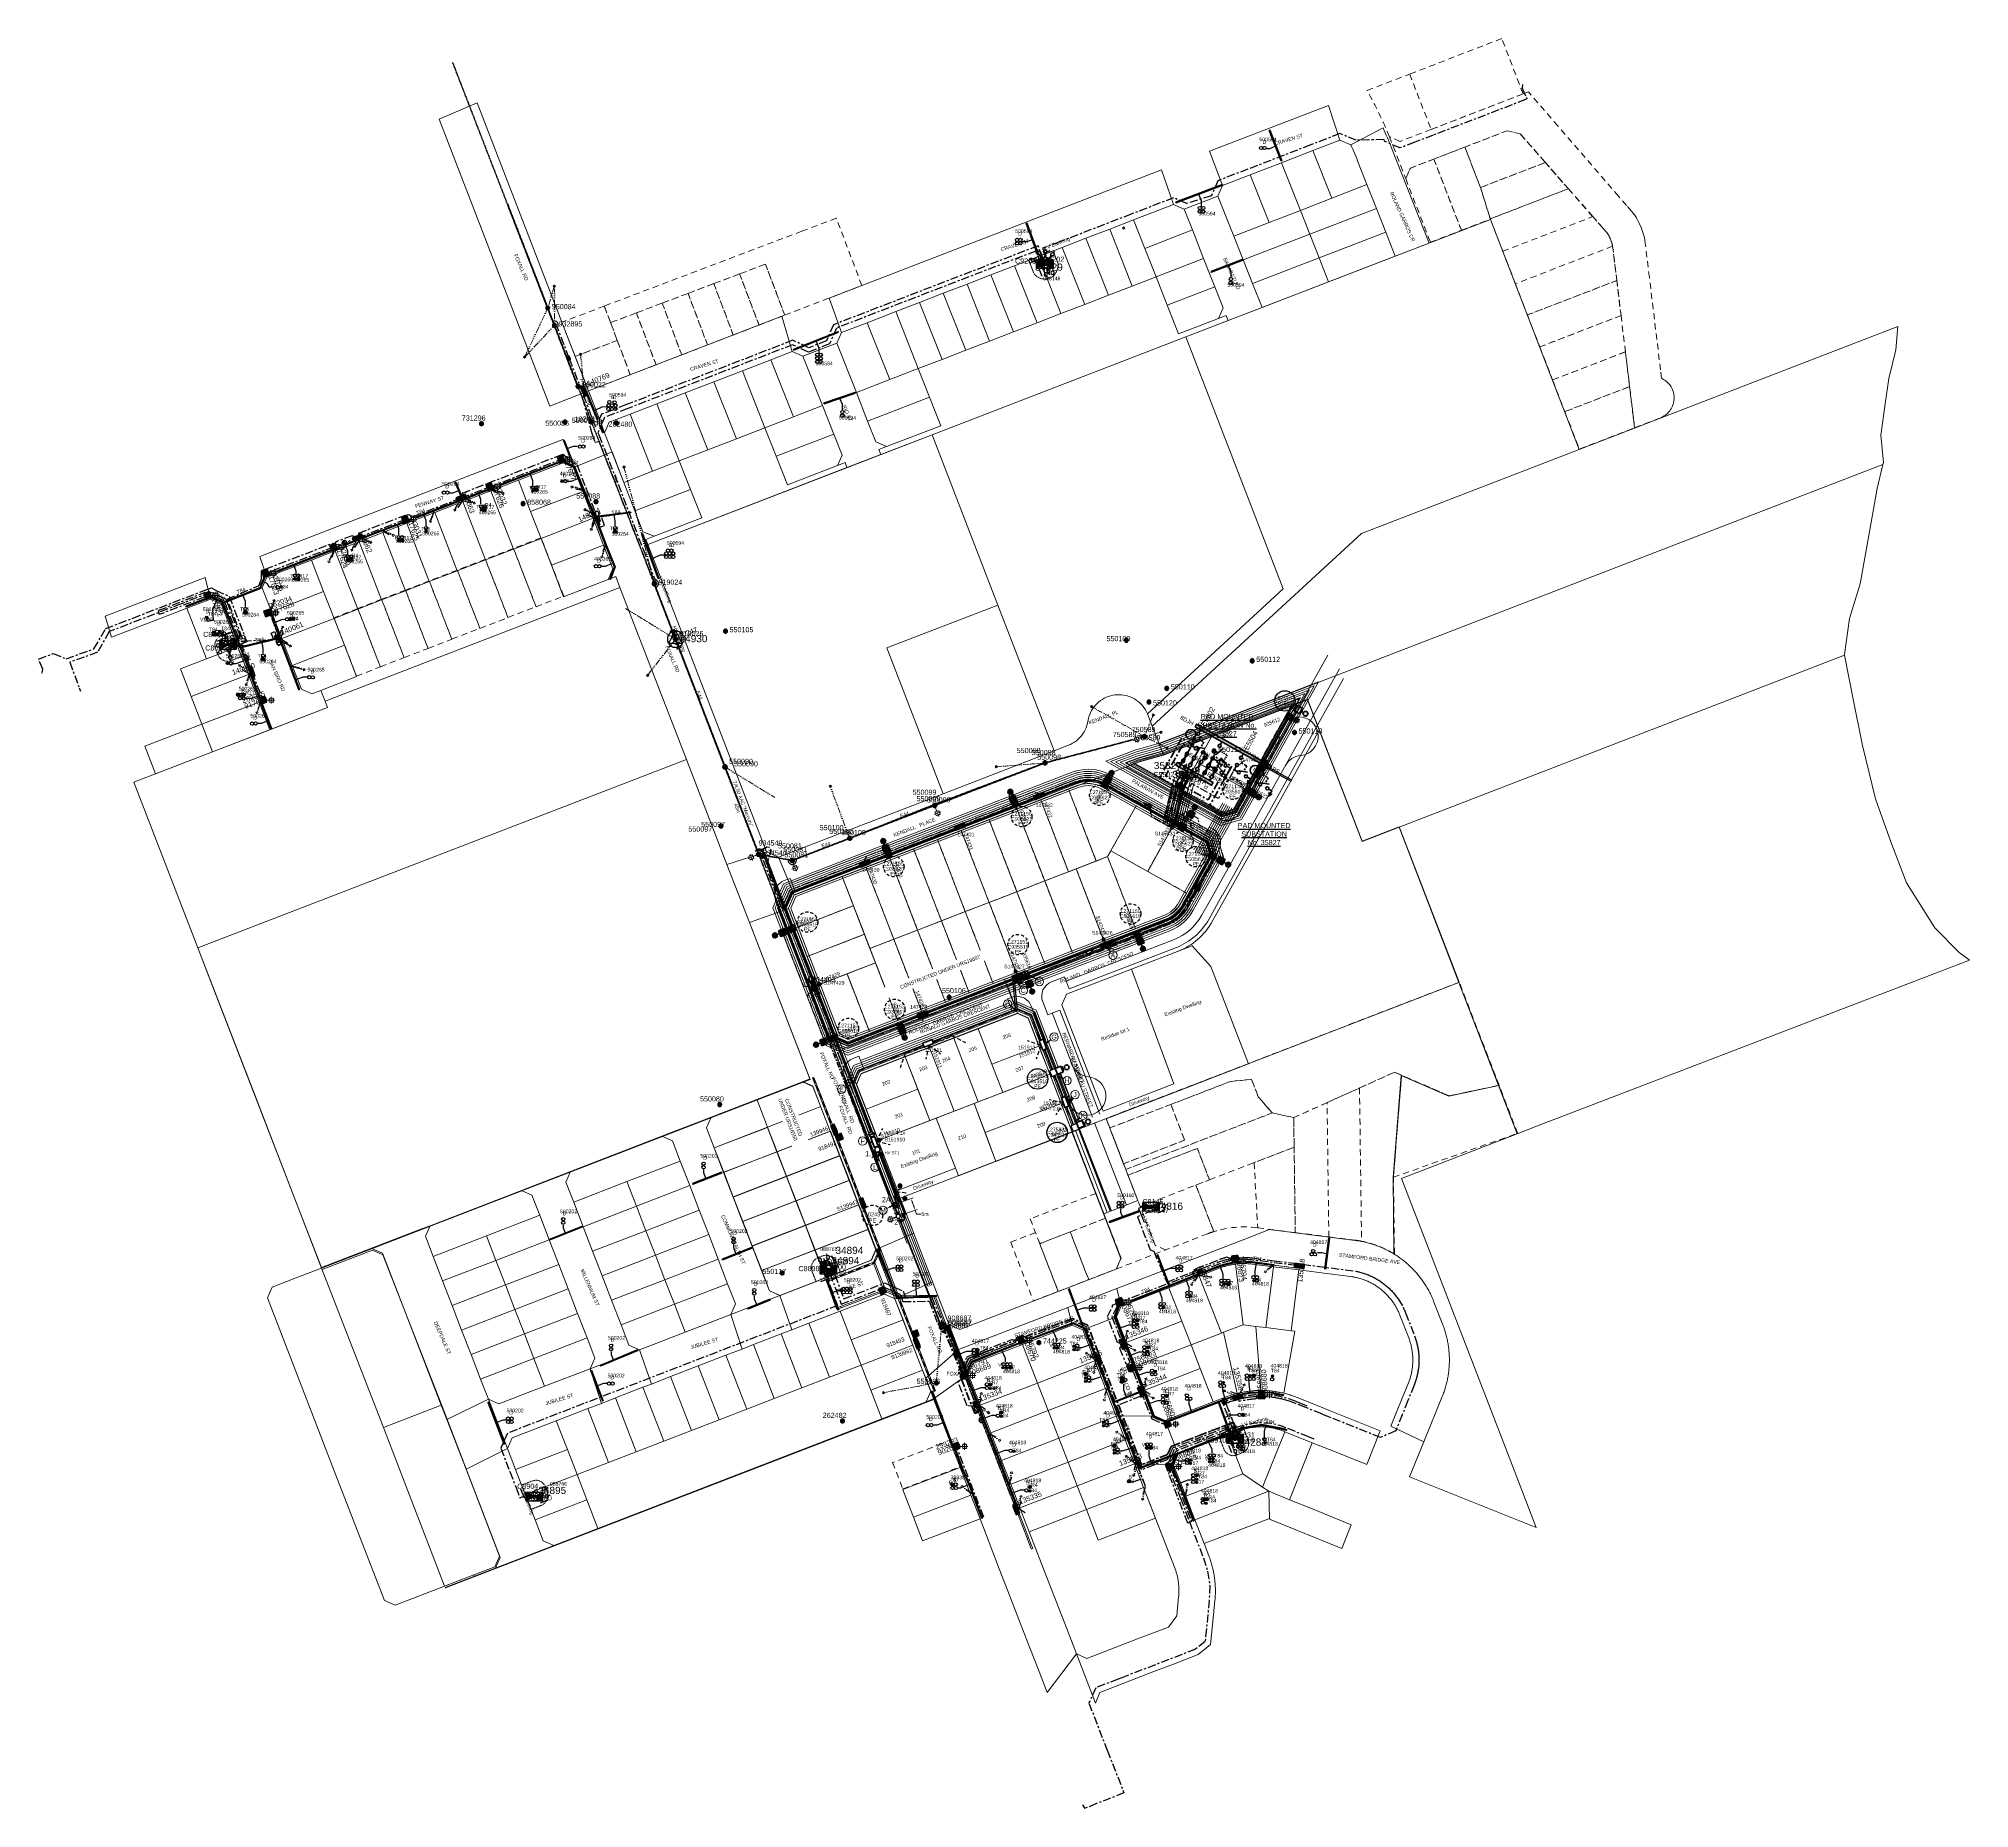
# Model space of a CAD drawing. Header units: metres. Extents: x 0 to 311631, y 0 to 6270612.
# Drawn here: x 310686 to 311631, y 6269746 to 6270612 of the extents above; entities that cross this region are included whole.
import ezdxf
from ezdxf import colors
from ezdxf.entities.mleader import LeaderData, LeaderLine
from ezdxf.enums import TextEntityAlignment as Align
from ezdxf.math import Vec2, Vec3

# ---------------------------------------------------------------- set-up
doc = ezdxf.new("R2010")
doc.units = ezdxf.units.M
for name, pattern in [('Cable Exist OH', [1, 1, 0]), ('Cable Exist UG', [7, 4, -1, 1, -1]), ('Cable Remove', [1, 0, -1]), ('CENTERX2', [4, 2.5, -0.5, 0.5, -0.5]), ('Dash', [5, 3, -2]), ('DASHED', [19.05, 12.7, -6.35]), ('DOT', [6.35, 0, -6.35]), ('HIDDEN2', [0.1875, 0.125, -0.0625]), ('IE Trench LV', [6, 4, -2]), ('PHANTOM', [6.15, 3, -0.75, 0.3, -0.75, 0.3, -0.75, 0.3]), ('PHANTOMX2', [6.6, 3, -0.75, 0.2, -0.75, 0.2, -0.75, 0.2, -0.75])]:
    doc.linetypes.add(name, pattern=pattern)
doc.layers.get('0').update_dxf_attribs({"color": 6})
for name, color, linetype, lineweight in [('_User Dimensions', 140, 'Continuous', 13), ('_User Miscellaneous1', 30, 'Continuous', 13), ('_User Miscellaneous2', 31, 'Continuous', 13), ('_User Miscellaneous5', 121, 'Continuous', 13), ('_User Miscellaneous7', 7, 'Continuous', 13), ('_User_HV_Exist', 1, 'Continuous', 35), ('_User_LV_Exist', 5, 'Continuous', 35), ('_User_SL_Exist', 4, 'Continuous', 35), ('Cadastre Developer_SP_EXT', 98, 'Continuous', 15), ('Cadastre Developer_SP_NEW', 92, 'Continuous', 15), ('Cadastre Land Parcels_SP_EXT', 118, 'Continuous', 15), ('Cadastre Other Property_SP_EXT', 138, 'DASHED', 15), ('Cadastre Roads_SP_EXT', 218, 'Continuous', 15), ('Mains_HV_EXT', 13, 'Continuous', 25), ('Mains_LV_EXT', 163, 'Continuous', 25), ('Mains_LV_SL_EXT', 135, 'Continuous', 25), ('Mains_SL_EXT', 131, 'Continuous', 25), ('Services_SP_EXT', 42, 'PHANTOMX2', 20), ('Services_SP_MOD', 3, 'PHANTOMX2', 20)]:
    doc.layers.add(name, color=color, linetype=linetype, lineweight=lineweight)
doc.layers.add('_User Miscellaneous10', color=252, linetype='Continuous', lineweight=13, plot=False, transparency=0.75)
doc.layers.add('Cadastre Roads_SP_NEW', color=214, linetype='Continuous', lineweight=15, transparency=0.65)
for name, color, linetype in [('Duct_SP_EXT', 30, 'Continuous'), ('Equip_HV_EXT', 7, 'Continuous'), ('Equip_LV_EXT', 7, 'Continuous'), ('Equip_LV_NEW', 2, 'Continuous'), ('Equip_SP_HV_NEW', 2, 'Continuous'), ('Equip_SP_SL_EXT', 7, 'Continuous'), ('Equip_SP_SL_NEW', 2, 'Continuous'), ('Mains_HV_New_V17', 2, 'Cable x'), ('Mains_LV_New_T84', 2, 'Cable x'), ('Mains_SL_NEW_Hardwired', 2, 'Continuous'), ('Notes', 7, 'Continuous'), ('Notes_SL_MISC', 4, 'Continuous'), ('Services_SP_NEW_UG', 2, 'IE Trench LV'), ('Sub_SP_EXT', 7, 'Continuous'), ('Sub_SP_TR_HV_LV_EXT', 7, 'Continuous'), ('SupportsOH_SP_TR_HV_LV_SL_EXT', 7, 'Continuous'), ('SupportsOH_SP_TR_HV_LV_SL_MOD', 3, 'Continuous'), ('SupportsOH_SP_TR_HV_LV_SL_NEW', 2, 'Continuous'), ('SupportsUG_SP_LV_EXT', 7, 'Continuous'), ('SupportsUG_SP_LV_NEW', 2, 'Continuous'), ('SupportsUG_SP_LV_SL_EXT', 7, 'Continuous'), ('SupportsUG_SP_LV_SL_NEW', 2, 'Continuous'), ('Trench_SP_EXT', 7, 'Continuous'), ('Trench_SP_NEW', 2, 'Continuous')]:
    doc.layers.add(name, color=color, linetype=linetype)
doc.styles.add('ARIAL', font='arial.ttf', dxfattribs={"height": 2})
doc.styles.add('COLUMN_LABEL', font='arial.ttf', dxfattribs={"height": 2})
doc.styles.add('iecARIAL', font='arial.ttf', dxfattribs={"height": 2})
doc.styles.add('iecISOCP', font='isocp.shx')
doc.styles.add('ieISOCP', font='arial.ttf', dxfattribs={"height": 1.5})
doc.styles.add('POLE_LABEL', font='arial.ttf', dxfattribs={"height": 2})
doc.styles.add('SL_LABEL', font='arial.ttf', dxfattribs={"height": 2})
doc.styles.get("Standard").update_dxf_attribs({"font": 'arial.ttf'})
doc.styles.add('SWG_LABEL', font='arial.ttf')
doc.styles.add('SWITCH_LABEL', font='arial.ttf', dxfattribs={"height": 2})
doc.linetypes.add('Cable E UG', pattern='A,5,-0.1,["E",Standard,S=1.5,R=0,X=0,Y=-0.75],-1.45', length=6.55)
doc.linetypes.add('Cable New UG', pattern='A,5.5,-0.01,["X",Standard,S=1.8,R=0,X=0,Y=-0.94],-1.7', length=7.21)
doc.linetypes.add('Cable o', pattern='A,3.5,-0.01,["O",Standard,S=1.25,R=0,X=0,Y=-0.63],-1.36', length=4.87)
doc.linetypes.add('Cable x', pattern='A,4.5,-0.01,["X",Standard,S=1.25,R=0,X=0,Y=-0.65],-1.2', length=5.71)
doc.linetypes.add('IE Trench HV', pattern='A,4,-0.4,["/",Standard,S=2,R=0,X=0.25,Y=-1],-1.6', length=6)
doc.dimstyles.new('1.8mm_1_1000', dxfattribs={"dimtxt": 1.8, "dimasz": 2, "dimexe": 1, "dimexo": 3, "dimgap": 0.5, "dimtad": 0, "dimtoh": 1, "dimlfac": -1, "dimzin": 12, "dimdsep": 46, "dimtxsty": 'Standard', "dimcen": 1, "dimclrd": 256, "dimclre": 256, "dimclrt": 256, "dimazin": 3, "dimtfac": 1, "dimtmove": 0, "dimatfit": 3, "dimfxl": 1, "dimtolj": 1, "dimtzin": 0, "dimlwd": -1, "dimlwe": -1, "dimarcsym": 0})
doc.dimstyles.new('1.8mm_1_50', dxfattribs={"dimtxt": 0.09, "dimasz": 0.1, "dimexe": 0.05, "dimexo": 0.15, "dimgap": 0.025, "dimtad": 0, "dimtoh": 1, "dimlfac": -1, "dimzin": 12, "dimdsep": 46, "dimtxsty": 'Standard', "dimcen": 1, "dimclrd": 256, "dimclre": 256, "dimclrt": 256, "dimazin": 3, "dimtfac": 1, "dimtmove": 0, "dimatfit": 3, "dimfxl": 1, "dimtolj": 1, "dimtzin": 0, "dimlwd": -1, "dimlwe": -1, "dimarcsym": 0})

# ---------------------------------------------------------------- blocks, each defined once
blk = doc.blocks.new('SUB_PADMOUNT_EXT')
at = {"ltscale": 10}
h = blk.add_hatch(color=256, dxfattribs=at)
h.dxf.hatch_style = 1
h.paths.add_polyline_path([(4, -2), (0, 0), (4, 2)])
h.paths.add_polyline_path([(-4, -2), (-4, 2), (0, 0)])
blk.add_line((4, 2), (-4, -2))
blk.add_lwpolyline([(-4, -2), (4, -2), (4, 2), (-4, 2)], close=True)
at = {"ltscale": 10, "flags": 128}
for points in [[(-4, -2), (-4, 2), (0, 0)], [(4, -2), (0, 0), (4, 2)]]:
    blk.add_lwpolyline(points, close=True, dxfattribs=at)
at = {"flags": 8}
blk.add_attdef('ASSET_NUM', text='', height=2.5, dxfattribs=at).set_placement((0, 5), align=Align.MIDDLE_CENTER)
for tag, flags, p in [('STREET_CODE', 9, (1.5, 0)), ('OPERATING_VOLTAGE', 9, (1.5, -0.4)), ('ORIENTATION', 9, (1.5, -0.6)), ('OWNED_BY', 9, (1.5, -0.8)), ('OPERATED_BY', 9, (1.5, -1)), ('CONSTRUCTED_VOLTAGE', 9, (1.5, -1.4)), ('SECONDARY_VOLTAGE', 9, (1.5, -1.6)), ('STATE', 9, (1.5, -1.8)), ('SUBSTATION_TYPE', 9, (1.5, -2.2)), ('SUBURB', 9, (1.5, -2.8)), ('STREETNAME', 9, (1.5, -3)), ('Z', 1, (1.5, -3.6)), ('NO_PHASES', 9, (1.5, -0.2)), ('MAINTAINED_BY', 9, (1.5, -1.2)), ('PARENT', 9, (1.5, -2)), ('USAGE', 9, (1.5, -2.4)), ('LEGEND', 9, (1.5, -2.6)), ('LOCATION', 9, (1.5, -3.2)), ('NOTES', 9, (1.5, -3.4))]:
    blk.add_attdef(tag, text='', height=0.2, dxfattribs=dict(flags=flags)).set_placement(p, align=Align.MIDDLE_LEFT)
blk = doc.blocks.new('SUB_POLE_EXT')
at = {"flags": 128}
for points in [[(-0.05, 4), (-0.15, 4), (-0.25, 3.99), (-0.34, 3.99), (-0.44, 3.98), (-0.54, 3.96), (-0.64, 3.95), (-0.73, 3.93), (-0.83, 3.91), (-0.92, 3.89), (-1.02, 3.87), (-1.11, 3.84), (-1.21, 3.81), (-1.3, 3.78), (-1.39, 3.75), (-1.49, 3.71), (-1.58, 3.68), (-1.67, 3.64), (-1.75, 3.59), (-1.84, 3.55), (-1.93, 3.5), (-2.01, 3.46), (-2.1, 3.41), (-2.18, 3.35), (-2.26, 3.3), (-2.34, 3.24), (-2.42, 3.18), (-2.5, 3.12), (-2.58, 3.06), (-2.65, 3), (-2.72, 2.93), (-2.79, 2.86), (-2.86, 2.79), (-2.93, 2.72), (-3, 2.65), (-3.06, 2.58), (-3.12, 2.5), (-3.18, 2.42), (-3.24, 2.34), (-3.3, 2.26), (-3.35, 2.18), (-3.41, 2.1), (-3.46, 2.01), (-3.5, 1.93), (-3.55, 1.84), (-3.59, 1.75), (-3.64, 1.67), (-3.68, 1.58), (-3.71, 1.49), (-3.75, 1.39), (-3.78, 1.3), (-3.81, 1.21), (-3.84, 1.11), (-3.87, 1.02), (-3.89, 0.92), (-3.91, 0.83), (-3.93, 0.73), (-3.95, 0.64), (-3.96, 0.54), (-3.98, 0.44), (-3.99, 0.34), (-3.99, 0.25), (-4, 0.15), (-4, 0.05), (-4, -0.05), (-4, -0.15), (-3.99, -0.25), (-3.99, -0.34), (-3.98, -0.44), (-3.96, -0.54), (-3.95, -0.64), (-3.93, -0.73), (-3.91, -0.83), (-3.89, -0.92), (-3.87, -1.02), (-3.84, -1.11), (-3.81, -1.21), (-3.78, -1.3), (-3.75, -1.39), (-3.71, -1.49), (-3.68, -1.58), (-3.64, -1.67), (-3.59, -1.75), (-3.55, -1.84), (-3.5, -1.93), (-3.46, -2.01), (-3.41, -2.1), (-3.35, -2.18), (-3.3, -2.26), (-3.24, -2.34), (-3.18, -2.42), (-3.12, -2.5), (-3.06, -2.58), (-3, -2.65), (-2.93, -2.72), (-2.86, -2.79), (-2.79, -2.86), (-2.72, -2.93), (-2.65, -3), (-2.58, -3.06), (-2.5, -3.12), (-2.42, -3.18), (-2.34, -3.24), (-2.26, -3.3), (-2.18, -3.35), (-2.1, -3.41), (-2.01, -3.46), (-1.93, -3.5), (-1.84, -3.55), (-1.75, -3.59), (-1.67, -3.64), (-1.58, -3.68), (-1.49, -3.71), (-1.39, -3.75), (-1.3, -3.78), (-1.21, -3.81), (-1.11, -3.84), (-1.02, -3.87), (-0.92, -3.89), (-0.83, -3.91), (-0.73, -3.93), (-0.64, -3.95), (-0.54, -3.96), (-0.44, -3.98), (-0.34, -3.99), (-0.25, -3.99), (-0.15, -4), (-0.05, -4), (0.05, -4), (0.15, -4), (0.25, -3.99), (0.34, -3.99), (0.44, -3.98), (0.54, -3.96), (0.64, -3.95), (0.73, -3.93), (0.83, -3.91), (0.92, -3.89), (1.02, -3.87), (1.11, -3.84), (1.21, -3.81), (1.3, -3.78), (1.39, -3.75), (1.49, -3.71), (1.58, -3.68), (1.67, -3.64), (1.75, -3.59), (1.84, -3.55), (1.93, -3.5), (2.01, -3.46), (2.1, -3.41), (2.18, -3.35), (2.26, -3.3), (2.34, -3.24), (2.42, -3.18), (2.5, -3.12), (2.58, -3.06), (2.65, -3), (2.72, -2.93), (2.79, -2.86), (2.86, -2.79), (2.93, -2.72), (3, -2.65), (3.06, -2.58), (3.12, -2.5), (3.18, -2.42), (3.24, -2.34), (3.3, -2.26), (3.35, -2.18), (3.41, -2.1), (3.46, -2.01), (3.5, -1.93), (3.55, -1.84), (3.59, -1.75), (3.64, -1.67), (3.68, -1.58), (3.71, -1.49), (3.75, -1.39), (3.78, -1.3), (3.81, -1.21), (3.84, -1.11), (3.87, -1.02), (3.89, -0.92), (3.91, -0.83), (3.93, -0.73), (3.95, -0.64), (3.96, -0.54), (3.98, -0.44), (3.99, -0.34), (3.99, -0.25), (4, -0.15), (4, -0.05), (4, 0.05), (4, 0.15), (3.99, 0.25), (3.99, 0.34), (3.98, 0.44), (3.96, 0.54), (3.95, 0.64), (3.93, 0.73), (3.91, 0.83), (3.89, 0.92), (3.87, 1.02), (3.84, 1.11), (3.81, 1.21), (3.78, 1.3), (3.75, 1.39), (3.71, 1.49), (3.68, 1.58), (3.64, 1.67), (3.59, 1.75), (3.55, 1.84), (3.5, 1.93), (3.46, 2.01), (3.41, 2.1), (3.35, 2.18), (3.3, 2.26), (3.24, 2.34), (3.18, 2.42), (3.12, 2.5), (3.06, 2.58), (3, 2.65), (2.93, 2.72), (2.86, 2.79), (2.79, 2.86), (2.72, 2.93), (2.65, 3), (2.58, 3.06), (2.5, 3.12), (2.42, 3.18), (2.34, 3.24), (2.26, 3.3), (2.18, 3.35), (2.1, 3.41), (2.01, 3.46), (1.93, 3.5), (1.84, 3.55), (1.75, 3.59), (1.67, 3.64), (1.58, 3.68), (1.49, 3.71), (1.39, 3.75), (1.3, 3.78), (1.21, 3.81), (1.11, 3.84), (1.02, 3.87), (0.92, 3.89), (0.83, 3.91), (0.73, 3.93), (0.64, 3.95), (0.54, 3.96), (0.44, 3.98), (0.34, 3.99), (0.25, 3.99), (0.15, 4), (0.05, 4)], [(0, 4), (-3.46, -2), (3.46, -2)]]:
    blk.add_lwpolyline(points, close=True, dxfattribs=at)
at = {"flags": 8}
blk.add_attdef('ASSET_NUM', text='', height=2.5, dxfattribs=at).set_placement((0, 7), align=Align.MIDDLE_CENTER)
for tag, flags, p in [('STREET_CODE', 9, (-1.38, 1.45)), ('NO_PHASES', 9, (-1.38, 1.05)), ('OPERATED_BY', 9, (-1.38, 0.65)), ('MAINTAINED_BY', 9, (-1.38, 0.45)), ('ORIENTATION', 9, (-1.38, 0.25)), ('OWNED_BY', 9, (-1.38, 0.05)), ('CONSTRUCTED_VOLTAGE', 9, (-1.13, 0.75)), ('OPERATING_VOLTAGE', 9, (-1.13, 0.35)), ('STATE', 9, (-1.38, -0.35)), ('USAGE', 9, (-1.38, -0.75)), ('LEGEND', 9, (-1.38, -0.95)), ('SUBURB', 9, (-1.38, -1.15)), ('STREETNAME', 9, (-1.38, -1.35)), ('LOCATION', 9, (-1.38, -1.55)), ('NOTES', 9, (-1.38, -1.75)), ('Z', 1, (-1.38, -1.95)), ('SECONDARY_VOLTAGE', 9, (-1.13, -0.65)), ('SUBSTATION_TYPE', 9, (-1.13, -1.05))]:
    blk.add_attdef(tag, text='', height=0.1, dxfattribs=dict(flags=flags)).set_placement(p, align=Align.MIDDLE_LEFT)
blk = doc.blocks.new('*U409')
at = {"ltscale": 10}
h = blk.add_hatch(color=256, dxfattribs=at)
h.dxf.hatch_style = 1
h.paths.add_polyline_path([(-3.7, -2.52), (0, 0), (-0.21, -4.47)])
h.paths.add_polyline_path([(0.21, 4.47), (3.7, 2.52), (0, 0)])
blk.add_line((-0.21, -4.47), (0.21, 4.47))
blk.add_lwpolyline([(0.21, 4.47), (-3.7, -2.52), (-0.21, -4.47), (3.7, 2.52)], close=True)
at = {"ltscale": 10, "flags": 128}
for points in [[(-3.7, -2.52), (0, 0), (-0.21, -4.47)], [(0.21, 4.47), (3.7, 2.52), (0, 0)]]:
    blk.add_lwpolyline(points, close=True, dxfattribs=at)
at = {"flags": 8}
blk.add_attdef('ASSET_NUM', text='', height=2.5, dxfattribs=at).set_placement((0, 5), align=Align.MIDDLE_CENTER)
for tag, flags, p in [('STREET_CODE', 9, (1.5, 0)), ('OPERATING_VOLTAGE', 9, (1.5, -0.4)), ('ORIENTATION', 9, (1.5, -0.6)), ('OWNED_BY', 9, (1.5, -0.8)), ('OPERATED_BY', 9, (1.5, -1)), ('CONSTRUCTED_VOLTAGE', 9, (1.5, -1.4)), ('SECONDARY_VOLTAGE', 9, (1.5, -1.6)), ('STATE', 9, (1.5, -1.8)), ('SUBSTATION_TYPE', 9, (1.5, -2.2)), ('SUBURB', 9, (1.5, -2.8)), ('STREETNAME', 9, (1.5, -3)), ('Z', 1, (1.5, -3.6)), ('NO_PHASES', 9, (1.5, -0.2)), ('MAINTAINED_BY', 9, (1.5, -1.2)), ('PARENT', 9, (1.5, -2)), ('USAGE', 9, (1.5, -2.4)), ('LEGEND', 9, (1.5, -2.6)), ('LOCATION', 9, (1.5, -3.2)), ('NOTES', 9, (1.5, -3.4))]:
    blk.add_attdef(tag, text='', height=0.2, dxfattribs=dict(flags=flags)).set_placement(p, align=Align.MIDDLE_LEFT)
blk = doc.blocks.new('COLUMN_EXT')
blk.add_hatch(color=256).paths.add_polyline_path([(1.5, -1.5), (1.5, 1.5), (-1.5, 1.5), (-1.5, -1.5)])
blk.add_lwpolyline([(1.5, 1.5), (-1.5, 1.5), (-1.5, -1.5), (1.5, -1.5)], close=True)
at = {"flags": 9}
for tag, style, p in [('STRUCTURE_PLANT_NUMBER', 'POLE_LABEL', (-1.81, -0.03)), ('STREET_CODE', 'COLUMN_LABEL', (-1.81, 0.2))]:
    blk.add_attdef(tag, text='', height=0.2, rotation=180, dxfattribs=dict(at, style=style)).set_placement(p, align=Align.MIDDLE_LEFT)
for tag, p in [('COLUMN_TYPE', (-1.81, 0.4)), ('STREETNAME', (-1.81, 1.6)), ('OWNED_BY', (-1.81, 0.6)), ('LOCATION', (-1.81, 1.4)), ('SUBURB', (-1.81, 1.8)), ('LEGEND', (-1.81, 1.2)), ('USAGE', (-1.81, 1)), ('NOTES', (-1.81, 2)), ('STATE', (-1.81, 0.8))]:
    blk.add_attdef(tag, text='', height=0.2, rotation=180, dxfattribs=at).set_placement(p, align=Align.MIDDLE_LEFT)
at = {"flags": 1}
blk.add_attdef('Z', (-1.81, 2.35), '', height=0.2, rotation=180, dxfattribs=at)
at = {"style": 'COLUMN_LABEL', "width": 0.9, "flags": 8}
blk.add_attdef('ASSET_NUM', text='', height=2, rotation=270, dxfattribs=at).set_placement((2, -4), align=Align.MIDDLE_LEFT)
blk = doc.blocks.new('PILLAR_EXT')
blk.add_hatch(color=256).paths.add_polyline_path([(-2.5, 1), (-2.5, -1), (2.5, -1), (2.5, 1)])
for p, q in [((-2.5, 0), (2.5, 0)), ((0, 1), (0, -1))]:
    blk.add_line(p, q)
at = {"ltscale": 10}
blk.add_line((2.5, 0), (-2.5, 0), dxfattribs=at)
blk.add_lwpolyline([(-2.5, -1), (-1.25, -1), (1.25, -1), (2.5, -1), (2.5, 1), (-2.5, 1)], close=True)
at = {"width": 0.9, "flags": 8}
blk.add_attdef('ASSET_NUM', text='', height=2, rotation=90, dxfattribs=at).set_placement((-2, 4), align=Align.MIDDLE_LEFT)
for tag, p, flags in [('OWNED_BY', (0, -0.2), 9), ('STATE', (0, -0.4), 9), ('SUPPORT_TYPE', (0, -0.6), 9), ('STREETNAME', (0, -1.8), 9), ('SUBURB', (0, -2), 1), ('USAGE', (0, -0.8), 9), ('LEGEND', (0, -1), 9), ('LOCATION', (0, -1.2), 9), ('NOTES', (0, -1.4), 9), ('PARENT', (0, -1.6), 9)]:
    blk.add_attdef(tag, p, '', height=0.2, dxfattribs=dict(flags=flags))
blk = doc.blocks.new('DUCT_EXT')
blk.add_circle((0, 0.8), 0.8)
at = {"flags": 1}
blk.add_attdef('Z', (0, 0), '', height=0.2, dxfattribs=at)
at = {"flags": 9}
for tag, p in [('DUCT_CODE', (0, 0)), ('XSECT_TYPE', (0, -0.2)), ('STATE', (0, -0.6)), ('FB_REFERENCE', (0, -0.4)), ('NOTES', (0, -0.8))]:
    blk.add_attdef(tag, text='', height=0.2, dxfattribs=at).set_placement(p, align=Align.MIDDLE_LEFT)
blk = doc.blocks.new('LV_OH_LINKS_DISTFUSE_EXT')
for p, q in [((0, 0), (0.96, 0)), ((3.84, 0), (4.8, 0))]:
    blk.add_line(p, q)
blk.add_lwpolyline([(3.84, -1.2), (3.84, 1.2), (0.96, -1.2), (0.96, 1.2)], close=True)
at = {"flags": 9}
for tag, p in [('ACTUAL_STATUS', (0, 0)), ('CONSTRUCTED_VOLTAGE', (0, -0.2)), ('OPERATING_VOLTAGE', (0, -0.6)), ('ORIENTATION', (0, -0.8)), ('OWNED_BY', (0, -1)), ('STATE', (0, -1.2)), ('SWITCH_TYPE', (0, -1.4)), ('NO_PHASES', (0, -0.4)), ('USAGE', (0, -1.6)), ('NOTES', (0, -1.8))]:
    blk.add_attdef(tag, text='', height=0.2, dxfattribs=at).set_placement(p, align=Align.MIDDLE_LEFT)
at = {"flags": 1}
blk.add_attdef('Z', (0, 0), '', height=0.2, dxfattribs=at)
blk = doc.blocks.new('CCP_EXT')
blk.add_wipeout([(0, 0.57), (0.57, 0), (0, -0.57), (-0.57, 0)])
blk.add_lwpolyline([(-0.57, 0), (0, 0.57), (0.57, 0), (0, -0.57), (-0.57, 0)])
at = {"flags": 1}
blk.add_attdef('Z', (0, 0), '', height=0.2, dxfattribs=at)
at = {"flags": 9}
for tag, p in [('CCP_TYPE', (0, 0)), ('CONSTRUCTED_VOLTAGE', (0, -0.2)), ('OPERATING_VOLTAGE', (0, -0.6)), ('ORIENTATION', (0, -0.8)), ('OWNED_BY', (0, -1)), ('STATE', (0, -1.8)), ('NO_PHASES', (0, -0.4)), ('USAGE', (0, -1.2)), ('LEGEND', (0, -1.4)), ('LIFE_SUPPORT', (0, -1.6)), ('NOTES', (0, -2))]:
    blk.add_attdef(tag, text='', height=0.2, dxfattribs=at).set_placement(p, align=Align.MIDDLE_LEFT)
blk = doc.blocks.new('POLE_EXT')
blk.add_hatch(color=256).paths.add_polyline_path([(-1, 0, 1), (1, 0, 1)])
blk.add_lwpolyline([(-1, 0, 1), (1, 0, 1)], format="xyb", close=True)
at = {"flags": 8}
blk.add_attdef('pNumber', text='', height=2, dxfattribs=at).set_placement((2.5, 2.5), align=Align.MIDDLE_CENTER)
at = {"style": 'POLE_LABEL', "flags": 9}
for tag, p in [('STRUCTURE_PLANT_NUMBER', (1.35, 0.03)), ('STREET_CODE', (1.35, -0.2))]:
    blk.add_attdef(tag, text='', height=0.2, dxfattribs=at).set_placement(p, align=Align.MIDDLE_LEFT)
at = {"flags": 1}
blk.add_attdef('Z', (1.35, -7.33), '', height=0.2, dxfattribs=at)
at = {"flags": 9}
for tag, p in [('OWNED_BY', (1.35, -0.4)), ('SPECIAL_USE', (1.35, -0.8)), ('STATE', (1.35, -1)), ('cLV', (1.35, -1.4)), ('hDepth', (1.35, -1.6)), ('hDia', (1.35, -1.8)), ('cHV', (1.35, -2)), ('cLinedev', (1.35, -3.4)), ('pExisting', (1.35, -3.8)), ('pFooting', (1.35, -4.4)), ('pNew', (1.35, -4.6)), ('pRelocate', (1.35, -5)), ('pRemove', (1.35, -5.2)), ('pReplace', (1.35, -5.4)), ('pStay', (1.35, -5.6)), ('pType', (1.35, -5.8)), ('cspan', (1.35, -6)), ('STREETNAME', (1.35, -6.2)), ('SUBURB', (1.35, -6.4)), ('OPERATED_BY', (1.36, -7.01)), ('PARENT', (1.35, -0.6)), ('USAGE', (1.35, -1.2)), ('LBRACKET', (1.35, -2.2)), ('LExisting', (1.35, -2.4)), ('LANTNUMBER', (1.35, -2.6)), ('LOther', (1.35, -2.8)), ('LRemove', (1.35, -3)), ('LEGEND', (1.35, -3.2)), ('LOCATION', (1.35, -3.6)), ('PFNUMBER', (1.35, -4)), ('NEWPFNUMBER', (1.35, -4.2)), ('NOTES', (1.35, -6.6)), ('MAINTAINED_BY', (1.36, -6.81))]:
    blk.add_attdef(tag, text='', height=0.2, dxfattribs=at).set_placement(p, align=Align.MIDDLE_LEFT)
blk = doc.blocks.new('*U507')
at = {"transparency": 33554687}
blk.add_hatch(color=256, dxfattribs=at).paths.add_polyline_path([(-1, 0, 1), (1, 0, 1)])
blk.add_lwpolyline([(-1, 0, 1), (1, 0, 1)], format="xyb", close=True, dxfattribs=at)
at = {"transparency": 33554687, "flags": 8}
blk.add_attdef('pNumber', text='', height=2, dxfattribs=at).set_placement((2.71, 1.75), align=Align.MIDDLE_CENTER)
at = {"transparency": 33554687, "style": 'POLE_LABEL', "flags": 9}
for tag, p in [('STRUCTURE_PLANT_NUMBER', (1.57, -0.72)), ('STREET_CODE', (1.57, -0.95))]:
    blk.add_attdef(tag, text='', height=0.2, dxfattribs=at).set_placement(p, align=Align.MIDDLE_LEFT)
at = {"transparency": 33554687, "flags": 9}
for tag, p in [('OWNED_BY', (1.57, -1.15)), ('SPECIAL_USE', (1.57, -1.55)), ('STATE', (1.57, -1.75)), ('cLV', (1.57, -2.15)), ('cHV', (1.57, -2.75)), ('cLinedev', (1.57, -4.15)), ('pExisting', (1.57, -4.55)), ('pFooting', (1.57, -5.15)), ('pNew', (1.57, -5.35)), ('pRelocate', (1.57, -5.75)), ('pRemove', (1.57, -5.95)), ('pReplace', (1.57, -6.15)), ('pStay', (1.57, -6.35)), ('pType', (1.57, -6.55)), ('cspan', (1.57, -6.75)), ('STREETNAME', (1.57, -6.95)), ('SUBURB', (1.57, -7.15)), ('OPERATED_BY', (1.57, -7.76)), ('PARENT', (1.57, -1.35)), ('USAGE', (1.57, -1.95)), ('hDepth', (1.57, -2.35)), ('hDia', (1.57, -2.55)), ('LBRACKET', (1.57, -2.95)), ('LExisting', (1.57, -3.15)), ('LANTNUMBER', (1.57, -3.35)), ('LOther', (1.57, -3.55)), ('LRemove', (1.57, -3.75)), ('LEGEND', (1.57, -3.95)), ('LOCATION', (1.57, -4.35)), ('PFNUMBER', (1.57, -4.75)), ('NEWPFNUMBER', (1.57, -4.95)), ('NOTES', (1.57, -7.35)), ('MAINTAINED_BY', (1.57, -7.56))]:
    blk.add_attdef(tag, text='', height=0.2, dxfattribs=at).set_placement(p, align=Align.MIDDLE_LEFT)
at = {"transparency": 33554687, "flags": 1}
blk.add_attdef('Z', (1.57, -8.08), '', height=0.2, dxfattribs=at)
blk = doc.blocks.new('HV_STJ_EXT')
h = blk.add_hatch(color=256)
edge = h.paths.add_edge_path()
edge.add_ellipse((-0.59, 0.13), major_axis=(0.226, 0.226), ratio=1, start_angle=44.99996, end_angle=135)
edge.add_line((-0.91, 0.13), (-0.91, -0.13))
edge.add_ellipse((-0.59, -0.13), major_axis=(0.226, 0.226), ratio=1, start_angle=134.99996, end_angle=225)
edge.add_line((-0.59, -0.45), (0.59, -0.45))
edge.add_ellipse((0.59, -0.13), major_axis=(-0.226, 0.226), ratio=1, start_angle=134.99996, end_angle=225)
edge.add_line((0.91, -0.13), (0.91, 0.13))
edge.add_ellipse((0.59, 0.13), major_axis=(-0.226, 0.226), ratio=1, start_angle=224.99996, end_angle=315)
edge.add_line((0.59, 0.45), (-0.59, 0.45))
blk.add_lwpolyline([(-0.91, 0.13), (-0.91, -0.13, 0.414214), (-0.59, -0.45), (0.59, -0.45, 0.414214), (0.91, -0.13), (0.91, 0.13, 0.414214), (0.59, 0.45), (-0.59, 0.45, 0.414214)], format="xyb", close=True)
for tag, flags, p in [('ORIENTATION', 9, (1.5, 0)), ('Z', 1, (1.5, -0.8)), ('USAGE', 9, (1.5, -0.2)), ('LEGEND', 9, (1.5, -0.4)), ('NOTES', 9, (1.5, -0.6))]:
    blk.add_attdef(tag, text='', height=0.2, dxfattribs=dict(flags=flags)).set_placement(p, align=Align.MIDDLE_LEFT)
blk = doc.blocks.new('LV_UG_DFUSE_CLOSED_EXT')
for points in [[(1, 0), (0, 0)], [(5.04, 0.73), (2.16, -0.72)], [(5.05, -0.71), (2.16, 0.72)], [(6.2, 0.01), (7.2, 0.01)]]:
    blk.add_lwpolyline(points)
for centre in [(1.8, 0), (5.4, 0.01)]:
    blk.add_circle(centre, 0.8)
at = {"flags": 9}
for tag, p in [('ACTUAL_STATUS', (0, 0)), ('CONSTRUCTED_VOLTAGE', (0, -0.2)), ('OPERATING_VOLTAGE', (0, -0.6)), ('ORIENTATION', (0, -0.8)), ('STATE', (0, -1)), ('SWITCH_TYPE', (0, -1.2)), ('NO_PHASES', (0, -0.4)), ('USAGE', (0, -1.4)), ('NOTES', (0, -1.6))]:
    blk.add_attdef(tag, text='', height=0.2, dxfattribs=at).set_placement(p, align=Align.MIDDLE_LEFT)
at = {"flags": 1}
blk.add_attdef('Z', (0, 0), '', height=0.2, dxfattribs=at)
blk = doc.blocks.new('LV_UG_LINKS_CLOSED_EXT')
blk.add_wipeout([(4, 1.25), (3.97, 1.25), (3.94, 1.25), (3.91, 1.25), (3.88, 1.24), (3.85, 1.24), (3.82, 1.24), (3.79, 1.23), (3.76, 1.23), (3.73, 1.22), (3.7, 1.21), (3.67, 1.2), (3.64, 1.2), (3.61, 1.19), (3.58, 1.18), (3.55, 1.17), (3.52, 1.15), (3.49, 1.14), (3.47, 1.13), (3.44, 1.12), (3.41, 1.1), (3.38, 1.09), (3.36, 1.07), (3.33, 1.06), (3.31, 1.04), (3.28, 1.02), (3.26, 1), (3.23, 0.99), (3.21, 0.97), (3.18, 0.95), (3.16, 0.93), (3.14, 0.91), (3.12, 0.88), (3.09, 0.86), (3.07, 0.84), (3.05, 0.82), (3.03, 0.79), (3.01, 0.77), (3, 0.74), (2.98, 0.72), (2.96, 0.69), (2.94, 0.67), (2.93, 0.64), (2.91, 0.62), (2.9, 0.59), (2.88, 0.56), (2.87, 0.53), (2.86, 0.51), (2.85, 0.48), (2.83, 0.45), (2.82, 0.42), (2.81, 0.39), (2.8, 0.36), (2.8, 0.33), (2.79, 0.3), (2.78, 0.27), (2.77, 0.24), (2.77, 0.21), (2.76, 0.18), (2.76, 0.15), (2.76, 0.12), (2.75, 0.09), (2.75, 0.06), (2.75, 0.03), (2.75, 0), (2.75, -0.03), (2.75, -0.06), (2.75, -0.09), (2.76, -0.12), (2.76, -0.15), (2.76, -0.18), (2.77, -0.21), (2.77, -0.24), (2.78, -0.27), (2.79, -0.3), (2.8, -0.33), (2.8, -0.36), (2.81, -0.39), (2.82, -0.42), (2.83, -0.45), (2.85, -0.48), (2.86, -0.51), (2.87, -0.53), (2.88, -0.56), (2.9, -0.59), (2.91, -0.62), (2.93, -0.64), (2.94, -0.67), (2.96, -0.69), (2.98, -0.72), (3, -0.74), (3.01, -0.77), (3.03, -0.79), (3.05, -0.82), (3.07, -0.84), (3.09, -0.86), (3.12, -0.88), (3.14, -0.91), (3.16, -0.93), (3.18, -0.95), (3.21, -0.97), (3.23, -0.99), (3.26, -1), (3.28, -1.02), (3.31, -1.04), (3.33, -1.06), (3.36, -1.07), (3.38, -1.09), (3.41, -1.1), (3.44, -1.12), (3.47, -1.13), (3.49, -1.14), (3.52, -1.15), (3.55, -1.17), (3.58, -1.18), (3.61, -1.19), (3.64, -1.2), (3.67, -1.2), (3.7, -1.21), (3.73, -1.22), (3.76, -1.23), (3.79, -1.23), (3.82, -1.24), (3.85, -1.24), (3.88, -1.24), (3.91, -1.25), (3.94, -1.25), (3.97, -1.25), (4, -1.25), (4.03, -1.25), (4.06, -1.25), (4.09, -1.25), (4.12, -1.24), (4.15, -1.24), (4.18, -1.24), (4.21, -1.23), (4.24, -1.23), (4.27, -1.22), (4.3, -1.21), (4.33, -1.2), (4.36, -1.2), (4.39, -1.19), (4.42, -1.18), (4.45, -1.17), (4.48, -1.15), (4.51, -1.14), (4.53, -1.13), (4.56, -1.12), (4.59, -1.1), (4.62, -1.09), (4.64, -1.07), (4.67, -1.06), (4.69, -1.04), (4.72, -1.02), (4.74, -1), (4.77, -0.99), (4.79, -0.97), (4.82, -0.95), (4.84, -0.93), (4.86, -0.91), (4.88, -0.88), (4.91, -0.86), (4.93, -0.84), (4.95, -0.82), (4.97, -0.79), (4.99, -0.77), (5, -0.74), (5.02, -0.72), (5.04, -0.69), (5.06, -0.67), (5.07, -0.64), (5.09, -0.62), (5.1, -0.59), (5.12, -0.56), (5.13, -0.53), (5.14, -0.51), (5.15, -0.48), (5.17, -0.45), (5.18, -0.42), (5.19, -0.39), (5.2, -0.36), (5.2, -0.33), (5.21, -0.3), (5.22, -0.27), (5.23, -0.24), (5.23, -0.21), (5.24, -0.18), (5.24, -0.15), (5.24, -0.12), (5.25, -0.09), (5.25, -0.06), (5.25, -0.03), (5.25, 0), (5.25, 0.03), (5.25, 0.06), (5.25, 0.09), (5.24, 0.12), (5.24, 0.15), (5.24, 0.18), (5.23, 0.21), (5.23, 0.24), (5.22, 0.27), (5.21, 0.3), (5.2, 0.33), (5.2, 0.36), (5.19, 0.39), (5.18, 0.42), (5.17, 0.45), (5.15, 0.48), (5.14, 0.51), (5.13, 0.53), (5.12, 0.56), (5.1, 0.59), (5.09, 0.62), (5.07, 0.64), (5.06, 0.67), (5.04, 0.69), (5.02, 0.72), (5, 0.74), (4.99, 0.77), (4.97, 0.79), (4.95, 0.82), (4.93, 0.84), (4.91, 0.86), (4.88, 0.88), (4.86, 0.91), (4.84, 0.93), (4.82, 0.95), (4.79, 0.97), (4.77, 0.99), (4.74, 1), (4.72, 1.02), (4.69, 1.04), (4.67, 1.06), (4.64, 1.07), (4.62, 1.09), (4.59, 1.1), (4.56, 1.12), (4.53, 1.13), (4.51, 1.14), (4.48, 1.15), (4.45, 1.17), (4.42, 1.18), (4.39, 1.19), (4.36, 1.2), (4.33, 1.2), (4.3, 1.21), (4.27, 1.22), (4.24, 1.23), (4.21, 1.23), (4.18, 1.24), (4.15, 1.24), (4.12, 1.24), (4.09, 1.25), (4.06, 1.25), (4.03, 1.25)]).dxf.layer = 'Equip_LV_EXT'
at = {"layer": 'Equip_LV_EXT'}
for p, q in [((3.79, 1.23), (3.79, -1.23)), ((4.21, 1.23), (4.21, -1.23))]:
    blk.add_line(p, q, dxfattribs=at)
at = {"layer": 'Equip_LV_EXT', "flags": 128}
blk.add_lwpolyline([(4, 1.25), (3.97, 1.25), (3.94, 1.25), (3.91, 1.25), (3.88, 1.24), (3.85, 1.24), (3.82, 1.24), (3.79, 1.23), (3.76, 1.23), (3.73, 1.22), (3.7, 1.21), (3.67, 1.2), (3.64, 1.2), (3.61, 1.19), (3.58, 1.18), (3.55, 1.17), (3.52, 1.15), (3.49, 1.14), (3.47, 1.13), (3.44, 1.12), (3.41, 1.1), (3.38, 1.09), (3.36, 1.07), (3.33, 1.06), (3.31, 1.04), (3.28, 1.02), (3.26, 1), (3.23, 0.99), (3.21, 0.97), (3.18, 0.95), (3.16, 0.93), (3.14, 0.91), (3.12, 0.88), (3.09, 0.86), (3.07, 0.84), (3.05, 0.82), (3.03, 0.79), (3.01, 0.77), (3, 0.74), (2.98, 0.72), (2.96, 0.69), (2.94, 0.67), (2.93, 0.64), (2.91, 0.62), (2.9, 0.59), (2.88, 0.56), (2.87, 0.53), (2.86, 0.51), (2.85, 0.48), (2.83, 0.45), (2.82, 0.42), (2.81, 0.39), (2.8, 0.36), (2.8, 0.33), (2.79, 0.3), (2.78, 0.27), (2.77, 0.24), (2.77, 0.21), (2.76, 0.18), (2.76, 0.15), (2.76, 0.12), (2.75, 0.09), (2.75, 0.06), (2.75, 0.03), (2.75, 0), (2.75, -0.03), (2.75, -0.06), (2.75, -0.09), (2.76, -0.12), (2.76, -0.15), (2.76, -0.18), (2.77, -0.21), (2.77, -0.24), (2.78, -0.27), (2.79, -0.3), (2.8, -0.33), (2.8, -0.36), (2.81, -0.39), (2.82, -0.42), (2.83, -0.45), (2.85, -0.48), (2.86, -0.51), (2.87, -0.53), (2.88, -0.56), (2.9, -0.59), (2.91, -0.62), (2.93, -0.64), (2.94, -0.67), (2.96, -0.69), (2.98, -0.72), (3, -0.74), (3.01, -0.77), (3.03, -0.79), (3.05, -0.82), (3.07, -0.84), (3.09, -0.86), (3.12, -0.88), (3.14, -0.91), (3.16, -0.93), (3.18, -0.95), (3.21, -0.97), (3.23, -0.99), (3.26, -1), (3.28, -1.02), (3.31, -1.04), (3.33, -1.06), (3.36, -1.07), (3.38, -1.09), (3.41, -1.1), (3.44, -1.12), (3.47, -1.13), (3.49, -1.14), (3.52, -1.15), (3.55, -1.17), (3.58, -1.18), (3.61, -1.19), (3.64, -1.2), (3.67, -1.2), (3.7, -1.21), (3.73, -1.22), (3.76, -1.23), (3.79, -1.23), (3.82, -1.24), (3.85, -1.24), (3.88, -1.24), (3.91, -1.25), (3.94, -1.25), (3.97, -1.25), (4, -1.25), (4.03, -1.25), (4.06, -1.25), (4.09, -1.25), (4.12, -1.24), (4.15, -1.24), (4.18, -1.24), (4.21, -1.23), (4.24, -1.23), (4.27, -1.22), (4.3, -1.21), (4.33, -1.2), (4.36, -1.2), (4.39, -1.19), (4.42, -1.18), (4.45, -1.17), (4.48, -1.15), (4.51, -1.14), (4.53, -1.13), (4.56, -1.12), (4.59, -1.1), (4.62, -1.09), (4.64, -1.07), (4.67, -1.06), (4.69, -1.04), (4.72, -1.02), (4.74, -1), (4.77, -0.99), (4.79, -0.97), (4.82, -0.95), (4.84, -0.93), (4.86, -0.91), (4.88, -0.88), (4.91, -0.86), (4.93, -0.84), (4.95, -0.82), (4.97, -0.79), (4.99, -0.77), (5, -0.74), (5.02, -0.72), (5.04, -0.69), (5.06, -0.67), (5.07, -0.64), (5.09, -0.62), (5.1, -0.59), (5.12, -0.56), (5.13, -0.53), (5.14, -0.51), (5.15, -0.48), (5.17, -0.45), (5.18, -0.42), (5.19, -0.39), (5.2, -0.36), (5.2, -0.33), (5.21, -0.3), (5.22, -0.27), (5.23, -0.24), (5.23, -0.21), (5.24, -0.18), (5.24, -0.15), (5.24, -0.12), (5.25, -0.09), (5.25, -0.06), (5.25, -0.03), (5.25, 0), (5.25, 0.03), (5.25, 0.06), (5.25, 0.09), (5.24, 0.12), (5.24, 0.15), (5.24, 0.18), (5.23, 0.21), (5.23, 0.24), (5.22, 0.27), (5.21, 0.3), (5.2, 0.33), (5.2, 0.36), (5.19, 0.39), (5.18, 0.42), (5.17, 0.45), (5.15, 0.48), (5.14, 0.51), (5.13, 0.53), (5.12, 0.56), (5.1, 0.59), (5.09, 0.62), (5.07, 0.64), (5.06, 0.67), (5.04, 0.69), (5.02, 0.72), (5, 0.74), (4.99, 0.77), (4.97, 0.79), (4.95, 0.82), (4.93, 0.84), (4.91, 0.86), (4.88, 0.88), (4.86, 0.91), (4.84, 0.93), (4.82, 0.95), (4.79, 0.97), (4.77, 0.99), (4.74, 1), (4.72, 1.02), (4.69, 1.04), (4.67, 1.06), (4.64, 1.07), (4.62, 1.09), (4.59, 1.1), (4.56, 1.12), (4.53, 1.13), (4.51, 1.14), (4.48, 1.15), (4.45, 1.17), (4.42, 1.18), (4.39, 1.19), (4.36, 1.2), (4.33, 1.2), (4.3, 1.21), (4.27, 1.22), (4.24, 1.23), (4.21, 1.23), (4.18, 1.24), (4.15, 1.24), (4.12, 1.24), (4.09, 1.25), (4.06, 1.25), (4.03, 1.25)], close=True, dxfattribs=at)
at = {"layer": 'Equip_LV_EXT'}
for tag, flags, p in [('ACTUAL_STATUS', 9, (3, -2)), ('CONSTRUCTED_VOLTAGE', 9, (3, -2.2)), ('OPERATING_VOLTAGE', 9, (3, -2.6)), ('ORIENTATION', 9, (3, -2.8)), ('STATE', 9, (3, -3)), ('SWITCH_TYPE', 9, (3, -3.2)), ('OWNED_BY', 9, (3, -3.8)), ('OPERATED_BY', 9, (3, -4)), ('TYPE', 9, (3, -4.6)), ('Z', 1, (3, -4.8)), ('NO_PHASES', 9, (3, -2.4)), ('USAGE', 9, (3, -3.4)), ('NOTES', 9, (3, -3.6)), ('MAINTAINED_BY', 9, (3, -4.2)), ('NUMBER_OF_PHASES', 9, (3, -4.4))]:
    blk.add_attdef(tag, text='', height=0.2, dxfattribs=dict(at, flags=flags)).set_placement(p, align=Align.MIDDLE_LEFT)
blk = doc.blocks.new('LV_UG_LINKS_OPEN_EXT')
blk.add_wipeout([(4, 1.25), (3.97, 1.25), (3.94, 1.25), (3.91, 1.25), (3.88, 1.24), (3.85, 1.24), (3.82, 1.24), (3.79, 1.23), (3.76, 1.23), (3.73, 1.22), (3.7, 1.21), (3.67, 1.2), (3.64, 1.2), (3.61, 1.19), (3.58, 1.18), (3.55, 1.17), (3.52, 1.15), (3.49, 1.14), (3.47, 1.13), (3.44, 1.12), (3.41, 1.1), (3.38, 1.09), (3.36, 1.07), (3.33, 1.06), (3.31, 1.04), (3.28, 1.02), (3.26, 1), (3.23, 0.99), (3.21, 0.97), (3.18, 0.95), (3.16, 0.93), (3.14, 0.91), (3.12, 0.88), (3.09, 0.86), (3.07, 0.84), (3.05, 0.82), (3.03, 0.79), (3.01, 0.77), (3, 0.74), (2.98, 0.72), (2.96, 0.69), (2.94, 0.67), (2.93, 0.64), (2.91, 0.62), (2.9, 0.59), (2.88, 0.56), (2.87, 0.53), (2.86, 0.51), (2.85, 0.48), (2.83, 0.45), (2.82, 0.42), (2.81, 0.39), (2.8, 0.36), (2.8, 0.33), (2.79, 0.3), (2.78, 0.27), (2.77, 0.24), (2.77, 0.21), (2.76, 0.18), (2.76, 0.15), (2.76, 0.12), (2.75, 0.09), (2.75, 0.06), (2.75, 0.03), (2.75, 0), (2.75, -0.03), (2.75, -0.06), (2.75, -0.09), (2.76, -0.12), (2.76, -0.15), (2.76, -0.18), (2.77, -0.21), (2.77, -0.24), (2.78, -0.27), (2.79, -0.3), (2.8, -0.33), (2.8, -0.36), (2.81, -0.39), (2.82, -0.42), (2.83, -0.45), (2.85, -0.48), (2.86, -0.51), (2.87, -0.53), (2.88, -0.56), (2.9, -0.59), (2.91, -0.62), (2.93, -0.64), (2.94, -0.67), (2.96, -0.69), (2.98, -0.72), (3, -0.74), (3.01, -0.77), (3.03, -0.79), (3.05, -0.82), (3.07, -0.84), (3.09, -0.86), (3.12, -0.88), (3.14, -0.91), (3.16, -0.93), (3.18, -0.95), (3.21, -0.97), (3.23, -0.99), (3.26, -1), (3.28, -1.02), (3.31, -1.04), (3.33, -1.06), (3.36, -1.07), (3.38, -1.09), (3.41, -1.1), (3.44, -1.12), (3.47, -1.13), (3.49, -1.14), (3.52, -1.15), (3.55, -1.17), (3.58, -1.18), (3.61, -1.19), (3.64, -1.2), (3.67, -1.2), (3.7, -1.21), (3.73, -1.22), (3.76, -1.23), (3.79, -1.23), (3.82, -1.24), (3.85, -1.24), (3.88, -1.24), (3.91, -1.25), (3.94, -1.25), (3.97, -1.25), (4, -1.25), (4.03, -1.25), (4.06, -1.25), (4.09, -1.25), (4.12, -1.24), (4.15, -1.24), (4.18, -1.24), (4.21, -1.23), (4.24, -1.23), (4.27, -1.22), (4.3, -1.21), (4.33, -1.2), (4.36, -1.2), (4.39, -1.19), (4.42, -1.18), (4.45, -1.17), (4.48, -1.15), (4.51, -1.14), (4.53, -1.13), (4.56, -1.12), (4.59, -1.1), (4.62, -1.09), (4.64, -1.07), (4.67, -1.06), (4.69, -1.04), (4.72, -1.02), (4.74, -1), (4.77, -0.99), (4.79, -0.97), (4.82, -0.95), (4.84, -0.93), (4.86, -0.91), (4.88, -0.88), (4.91, -0.86), (4.93, -0.84), (4.95, -0.82), (4.97, -0.79), (4.99, -0.77), (5, -0.74), (5.02, -0.72), (5.04, -0.69), (5.06, -0.67), (5.07, -0.64), (5.09, -0.62), (5.1, -0.59), (5.12, -0.56), (5.13, -0.53), (5.14, -0.51), (5.15, -0.48), (5.17, -0.45), (5.18, -0.42), (5.19, -0.39), (5.2, -0.36), (5.2, -0.33), (5.21, -0.3), (5.22, -0.27), (5.23, -0.24), (5.23, -0.21), (5.24, -0.18), (5.24, -0.15), (5.24, -0.12), (5.25, -0.09), (5.25, -0.06), (5.25, -0.03), (5.25, 0), (5.25, 0.03), (5.25, 0.06), (5.25, 0.09), (5.24, 0.12), (5.24, 0.15), (5.24, 0.18), (5.23, 0.21), (5.23, 0.24), (5.22, 0.27), (5.21, 0.3), (5.2, 0.33), (5.2, 0.36), (5.19, 0.39), (5.18, 0.42), (5.17, 0.45), (5.15, 0.48), (5.14, 0.51), (5.13, 0.53), (5.12, 0.56), (5.1, 0.59), (5.09, 0.62), (5.07, 0.64), (5.06, 0.67), (5.04, 0.69), (5.02, 0.72), (5, 0.74), (4.99, 0.77), (4.97, 0.79), (4.95, 0.82), (4.93, 0.84), (4.91, 0.86), (4.88, 0.88), (4.86, 0.91), (4.84, 0.93), (4.82, 0.95), (4.79, 0.97), (4.77, 0.99), (4.74, 1), (4.72, 1.02), (4.69, 1.04), (4.67, 1.06), (4.64, 1.07), (4.62, 1.09), (4.59, 1.1), (4.56, 1.12), (4.53, 1.13), (4.51, 1.14), (4.48, 1.15), (4.45, 1.17), (4.42, 1.18), (4.39, 1.19), (4.36, 1.2), (4.33, 1.2), (4.3, 1.21), (4.27, 1.22), (4.24, 1.23), (4.21, 1.23), (4.18, 1.24), (4.15, 1.24), (4.12, 1.24), (4.09, 1.25), (4.06, 1.25), (4.03, 1.25)]).dxf.layer = 'Equip_LV_EXT'
at = {"layer": 'Equip_LV_EXT'}
for p, q in [((3.79, 1.86), (3.79, 1.23)), ((4.21, 1.86), (4.21, 1.23)), ((3.79, -1.23), (3.79, -1.86)), ((4.21, -1.23), (4.21, -1.86))]:
    blk.add_line(p, q, dxfattribs=at)
at = {"layer": 'Equip_LV_EXT', "flags": 128}
blk.add_lwpolyline([(4, 1.25), (3.97, 1.25), (3.94, 1.25), (3.91, 1.25), (3.88, 1.24), (3.85, 1.24), (3.82, 1.24), (3.79, 1.23), (3.76, 1.23), (3.73, 1.22), (3.7, 1.21), (3.67, 1.2), (3.64, 1.2), (3.61, 1.19), (3.58, 1.18), (3.55, 1.17), (3.52, 1.15), (3.49, 1.14), (3.47, 1.13), (3.44, 1.12), (3.41, 1.1), (3.38, 1.09), (3.36, 1.07), (3.33, 1.06), (3.31, 1.04), (3.28, 1.02), (3.26, 1), (3.23, 0.99), (3.21, 0.97), (3.18, 0.95), (3.16, 0.93), (3.14, 0.91), (3.12, 0.88), (3.09, 0.86), (3.07, 0.84), (3.05, 0.82), (3.03, 0.79), (3.01, 0.77), (3, 0.74), (2.98, 0.72), (2.96, 0.69), (2.94, 0.67), (2.93, 0.64), (2.91, 0.62), (2.9, 0.59), (2.88, 0.56), (2.87, 0.53), (2.86, 0.51), (2.85, 0.48), (2.83, 0.45), (2.82, 0.42), (2.81, 0.39), (2.8, 0.36), (2.8, 0.33), (2.79, 0.3), (2.78, 0.27), (2.77, 0.24), (2.77, 0.21), (2.76, 0.18), (2.76, 0.15), (2.76, 0.12), (2.75, 0.09), (2.75, 0.06), (2.75, 0.03), (2.75, 0), (2.75, -0.03), (2.75, -0.06), (2.75, -0.09), (2.76, -0.12), (2.76, -0.15), (2.76, -0.18), (2.77, -0.21), (2.77, -0.24), (2.78, -0.27), (2.79, -0.3), (2.8, -0.33), (2.8, -0.36), (2.81, -0.39), (2.82, -0.42), (2.83, -0.45), (2.85, -0.48), (2.86, -0.51), (2.87, -0.53), (2.88, -0.56), (2.9, -0.59), (2.91, -0.62), (2.93, -0.64), (2.94, -0.67), (2.96, -0.69), (2.98, -0.72), (3, -0.74), (3.01, -0.77), (3.03, -0.79), (3.05, -0.82), (3.07, -0.84), (3.09, -0.86), (3.12, -0.88), (3.14, -0.91), (3.16, -0.93), (3.18, -0.95), (3.21, -0.97), (3.23, -0.99), (3.26, -1), (3.28, -1.02), (3.31, -1.04), (3.33, -1.06), (3.36, -1.07), (3.38, -1.09), (3.41, -1.1), (3.44, -1.12), (3.47, -1.13), (3.49, -1.14), (3.52, -1.15), (3.55, -1.17), (3.58, -1.18), (3.61, -1.19), (3.64, -1.2), (3.67, -1.2), (3.7, -1.21), (3.73, -1.22), (3.76, -1.23), (3.79, -1.23), (3.82, -1.24), (3.85, -1.24), (3.88, -1.24), (3.91, -1.25), (3.94, -1.25), (3.97, -1.25), (4, -1.25), (4.03, -1.25), (4.06, -1.25), (4.09, -1.25), (4.12, -1.24), (4.15, -1.24), (4.18, -1.24), (4.21, -1.23), (4.24, -1.23), (4.27, -1.22), (4.3, -1.21), (4.33, -1.2), (4.36, -1.2), (4.39, -1.19), (4.42, -1.18), (4.45, -1.17), (4.48, -1.15), (4.51, -1.14), (4.53, -1.13), (4.56, -1.12), (4.59, -1.1), (4.62, -1.09), (4.64, -1.07), (4.67, -1.06), (4.69, -1.04), (4.72, -1.02), (4.74, -1), (4.77, -0.99), (4.79, -0.97), (4.82, -0.95), (4.84, -0.93), (4.86, -0.91), (4.88, -0.88), (4.91, -0.86), (4.93, -0.84), (4.95, -0.82), (4.97, -0.79), (4.99, -0.77), (5, -0.74), (5.02, -0.72), (5.04, -0.69), (5.06, -0.67), (5.07, -0.64), (5.09, -0.62), (5.1, -0.59), (5.12, -0.56), (5.13, -0.53), (5.14, -0.51), (5.15, -0.48), (5.17, -0.45), (5.18, -0.42), (5.19, -0.39), (5.2, -0.36), (5.2, -0.33), (5.21, -0.3), (5.22, -0.27), (5.23, -0.24), (5.23, -0.21), (5.24, -0.18), (5.24, -0.15), (5.24, -0.12), (5.25, -0.09), (5.25, -0.06), (5.25, -0.03), (5.25, 0), (5.25, 0.03), (5.25, 0.06), (5.25, 0.09), (5.24, 0.12), (5.24, 0.15), (5.24, 0.18), (5.23, 0.21), (5.23, 0.24), (5.22, 0.27), (5.21, 0.3), (5.2, 0.33), (5.2, 0.36), (5.19, 0.39), (5.18, 0.42), (5.17, 0.45), (5.15, 0.48), (5.14, 0.51), (5.13, 0.53), (5.12, 0.56), (5.1, 0.59), (5.09, 0.62), (5.07, 0.64), (5.06, 0.67), (5.04, 0.69), (5.02, 0.72), (5, 0.74), (4.99, 0.77), (4.97, 0.79), (4.95, 0.82), (4.93, 0.84), (4.91, 0.86), (4.88, 0.88), (4.86, 0.91), (4.84, 0.93), (4.82, 0.95), (4.79, 0.97), (4.77, 0.99), (4.74, 1), (4.72, 1.02), (4.69, 1.04), (4.67, 1.06), (4.64, 1.07), (4.62, 1.09), (4.59, 1.1), (4.56, 1.12), (4.53, 1.13), (4.51, 1.14), (4.48, 1.15), (4.45, 1.17), (4.42, 1.18), (4.39, 1.19), (4.36, 1.2), (4.33, 1.2), (4.3, 1.21), (4.27, 1.22), (4.24, 1.23), (4.21, 1.23), (4.18, 1.24), (4.15, 1.24), (4.12, 1.24), (4.09, 1.25), (4.06, 1.25), (4.03, 1.25)], close=True, dxfattribs=at)
at = {"layer": 'Equip_LV_EXT'}
for tag, height, flags, p in [('OPERATING_VOLTAGE', 0.2, 9, (3, -2.6)), ('ORIENTATION', 0.2, 9, (3, -2.8)), ('STATE', 0.2, 9, (3, -3)), ('SWITCH_TYPE', 0.2, 9, (3, -3.2)), ('OWNED_BY', 0.2, 9, (3, -3.8)), ('OPERATED_BY', 0.2, 9, (3, -4)), ('TYPE', 0.2, 9, (3, -4.6)), ('Z', 0.2, 1, (3, -4.8)), ('USAGE', 0.2, 9, (3, -3.4)), ('NOTES', 0.2, 9, (3, -3.6)), ('MAINTAINED_BY', 0.2, 9, (3, -4.2)), ('NUMBER_OF_PHASES', 0.2, 9, (3, -4.4)), ('ACTUAL_STATUS', 0.167, 9, (3.17, -1.67)), ('CONSTRUCTED_VOLTAGE', 0.167, 9, (3.17, -1.83)), ('NO_PHASES', 0.167, 9, (3.17, -2))]:
    blk.add_attdef(tag, text='', height=height, dxfattribs=dict(at, flags=flags)).set_placement(p, align=Align.MIDDLE_LEFT)
blk = doc.blocks.new('SWG_HOLEC_SU_EXT')
blk.add_line((1.8, -2), (5.8, -2))
for points in [[(1, 0), (0, 0)], [(6.6, 0), (7.6, 0)]]:
    blk.add_lwpolyline(points)
for points in [[(1.8, -0.8, 1), (1.8, 0.8, 1)], [(5.8, -0.8, 1), (5.8, 0.8, 1)]]:
    blk.add_lwpolyline(points, format="xyb", close=True)
at = {"style": 'SWITCH_LABEL', "flags": 8}
blk.add_attdef('ASSET_NUM', text='', height=2.5, rotation=179.95437, dxfattribs=at).set_placement((-2.4, 0), align=Align.MIDDLE_LEFT)
at = {"flags": 1}
blk.add_attdef('Z', (0, 0), '', height=0.2, dxfattribs=at)
at = {"flags": 9}
for tag, p in [('ACTUAL_STATUS', (0, -0.4)), ('CONSTRUCTED_VOLTAGE', (0, -0.6)), ('OPERATING_VOLTAGE', (0, -1)), ('ORIENTATION', (0, -1.2)), ('OWNED_BY', (0, -1.4)), ('STATE', (0, -1.8)), ('SWITCH_TYPE', (0, -2)), ('STREETNAME', (0, -2.6)), ('SUBURB', (0, -2.8)), ('NO_PHASES', (0, -0.8)), ('PARENT', (0, -1.6)), ('USAGE', (0, -2.2)), ('LOCATION', (0, -2.4)), ('NOTES', (0, -3))]:
    blk.add_attdef(tag, text='', height=0.2, dxfattribs=at).set_placement(p, align=Align.MIDDLE_LEFT)
at = {"style": 'SWITCH_LABEL', "flags": 9}
blk.add_attdef('STREET_CODE', text='', height=0.2, dxfattribs=at).set_placement((0, -0.2), align=Align.MIDDLE_LEFT)
blk = doc.blocks.new('End Shackle_EXT')
blk.add_wipeout([(0, 0.25), (1.81, 0.25), (1.82, -0.25), (0, -0.25)])
blk.add_line((1.81, -1), (1.81, 1))
at = {"flags": 1}
blk.add_attdef('Z', (0, 0), '', height=0.2, dxfattribs=at)
at = {"flags": 9}
for tag, p in [('CONNECTOR_TYPE', (0, 0)), ('CONSTRUCTED_VOLTAGE', (0, -0.2)), ('OPERATING_VOLTAGE', (0, -0.6)), ('ORIENTATION', (0, -0.8)), ('OWNED_BY', (0, -1)), ('STATE', (0, -1.2)), ('NO_PHASES', (0, -0.4)), ('USAGE', (0, -1.4)), ('NOTES', (0, -1.6))]:
    blk.add_attdef(tag, text='', height=0.2, dxfattribs=at).set_placement(p, align=Align.MIDDLE_LEFT)
blk = doc.blocks.new('CABLE_LARGE_EXT')
h = blk.add_hatch(color=256)
edge = h.paths.add_edge_path()
edge.add_arc((0, 0.55), 0.55, 0, 360)
blk.add_circle((0, 0.55), 0.55)
at = {"flags": 1}
blk.add_attdef('Z', (0, 0), '', height=0.2, dxfattribs=at)
at = {"flags": 9}
for tag, p in [('COND_CODE', (0, 0)), ('STATE', (0, -0.4)), ('XSECT_SIZE', (0, -0.6)), ('FB_REFERENCE', (0, -0.2)), ('NOTES', (0, -0.8))]:
    blk.add_attdef(tag, text='', height=0.2, dxfattribs=at).set_placement(p, align=Align.MIDDLE_LEFT)
blk = doc.blocks.new('*U400')
at = {"flags": 9}
for tag, p in [('LANTNUMBER', (-1.4, 2.6)), ('LOUTREACH', (-1.4, 2.2)), ('LOUTREACHVOCAB', (-1.4, 2)), ('LRATECODE', (-1.4, 1.8)), ('LREMOVE', (-1.4, 1.6)), ('LREPLACE', (-1.4, 1.4)), ('LTYPE', (-1.4, 1.2)), ('LTYPEVOCAB', (-1.4, 1)), ('LEGEND', (-1.4, 0.8)), ('SUBURB', (-1.4, 0.6)), ('STREETNAME', (-1.4, 0.4)), ('LOCATION', (-1.4, 0.2)), ('LNEW', (-6.4, 0)), ('LMASTVOCAB', (-6.2, 0)), ('LMAST', (-6, 0)), ('LLAMPVOCAB', (-5.8, 0)), ('LLAMP', (-5.6, 0)), ('LEXIST', (-5.4, 0)), ('LCHARGE3PERCENT', (-5.2, 0)), ('LCHARGE3', (-5, 0)), ('LCHARGE2PERCENT', (-4.8, 0)), ('LCHARGE2', (-4.6, 0)), ('LCHARGE1PERCENT', (-4.4, 0)), ('LCHARGE1', (-4.2, 0)), ('LCATEGORY', (-4, 0)), ('LBRACKETVOCAB', (-3.8, 0)), ('LBRACKET', (-3.6, 0)), ('LKINGHEIGHT', (-3.4, 0)), ('CREPLACE', (-3.2, 0)), ('CREMOVE', (-3, 0)), ('CNUMBER', (-2.8, 0)), ('CNEW', (-2.6, 0)), ('CEXIST', (-2.4, 0)), ('USAGE', (-2.2, 0)), ('STATE', (-2, 0)), ('OWNED_BY', (-1.8, 0)), ('ORIENTATION', (-1.6, 0)), ('OPERATING_VOLTAGE', (-1.4, 0)), ('MAINTAINED_BY', (-1.4, -0.66)), ('NOTES', (-1.4, 0)), ('NO_PHASES', (-1.2, 0)), ('LANTERN_TYPE', (-1, 0)), ('LANTERN_PURPOSE', (-0.8, 0)), ('CONTROL_TYPE', (-0.6, 0)), ('CONSTRUCTED_VOLTAGE', (-0.4, 0))]:
    blk.add_attdef(tag, text='', height=0.2, rotation=270, dxfattribs=at).set_placement(p, align=Align.MIDDLE_LEFT)
for tag, p, height, flags in [('OPERATED_BY', (-1.4, -0.41), 0.2, 9), ('Z', (0, 0), 0.001, 1)]:
    blk.add_attdef(tag, p, '', height=height, rotation=270, dxfattribs=dict(flags=flags))
at = {"style": 'SL_LABEL', "flags": 9}
blk.add_attdef('STREET_CODE', text='', height=0.001, rotation=270, dxfattribs=at).set_placement((0, 0), align=Align.MIDDLE_LEFT)
blk.add_wipeout([(-0.49, 13.44), (0.73, 13.24), (1.69, 12.47), (1.49, 11.26), (0.73, 10.29), (-0.49, 10.49), (-1.46, 11.26), (-1.25, 12.47)])
for p, q in [((-1.28, 11.32), (1.52, 12.4)), ((-1.28, 11.32), (-0.93, 11.46)), ((-1.25, 12.47), (-0.91, 12.32)), ((-0.49, 10.49), (-0.34, 10.84)), ((-0.29, 12.91), (-0.42, 13.26)), ((0.66, 10.46), (-0.42, 13.26)), ((1.56, 8.13), (0.52, 10.81)), ((0.73, 13.24), (0.57, 12.89)), ((1.49, 11.26), (1.15, 11.41)), ((1.17, 12.27), (1.52, 12.4))]:
    blk.add_line(p, q)
blk.add_circle((0.12, 11.86), 1.12)
at = {"style": 'SL_LABEL', "flags": 8}
blk.add_attdef('ASSET_NUM', text='', height=1, rotation=111.12083, dxfattribs=at).set_placement((-1.9, 14.3), align=Align.MIDDLE_LEFT)
at = {"flags": 8}
blk.add_attdef('LNUMBER', text='', height=1, rotation=111.12083, dxfattribs=at).set_placement((-0.03, 15.02), align=Align.MIDDLE_LEFT)
blk = doc.blocks.new('*U395')
at = {"flags": 9}
for tag, p in [('LANTNUMBER', (-1.4, 2.6)), ('LOUTREACH', (-1.4, 2.2)), ('LOUTREACHVOCAB', (-1.4, 2)), ('LRATECODE', (-1.4, 1.8)), ('LREMOVE', (-1.4, 1.6)), ('LREPLACE', (-1.4, 1.4)), ('LTYPE', (-1.4, 1.2)), ('LTYPEVOCAB', (-1.4, 1)), ('LEGEND', (-1.4, 0.8)), ('SUBURB', (-1.4, 0.6)), ('STREETNAME', (-1.4, 0.4)), ('LOCATION', (-1.4, 0.2)), ('LNEW', (-6.4, 0)), ('LMASTVOCAB', (-6.2, 0)), ('LMAST', (-6, 0)), ('LLAMPVOCAB', (-5.8, 0)), ('LLAMP', (-5.6, 0)), ('LEXIST', (-5.4, 0)), ('LCHARGE3PERCENT', (-5.2, 0)), ('LCHARGE3', (-5, 0)), ('LCHARGE2PERCENT', (-4.8, 0)), ('LCHARGE2', (-4.6, 0)), ('LCHARGE1PERCENT', (-4.4, 0)), ('LCHARGE1', (-4.2, 0)), ('LCATEGORY', (-4, 0)), ('LBRACKETVOCAB', (-3.8, 0)), ('LBRACKET', (-3.6, 0)), ('LKINGHEIGHT', (-3.4, 0)), ('CREPLACE', (-3.2, 0)), ('CREMOVE', (-3, 0)), ('CNUMBER', (-2.8, 0)), ('CNEW', (-2.6, 0)), ('CEXIST', (-2.4, 0)), ('USAGE', (-2.2, 0)), ('STATE', (-2, 0)), ('OWNED_BY', (-1.8, 0)), ('ORIENTATION', (-1.6, 0)), ('OPERATING_VOLTAGE', (-1.4, 0)), ('MAINTAINED_BY', (-1.4, -0.66)), ('NOTES', (-1.4, 0)), ('NO_PHASES', (-1.2, 0)), ('LANTERN_TYPE', (-1, 0)), ('LANTERN_PURPOSE', (-0.8, 0)), ('CONTROL_TYPE', (-0.6, 0)), ('CONSTRUCTED_VOLTAGE', (-0.4, 0))]:
    blk.add_attdef(tag, text='', height=0.2, rotation=270, dxfattribs=at).set_placement(p, align=Align.MIDDLE_LEFT)
for tag, p, height, flags in [('OPERATED_BY', (-1.4, -0.41), 0.2, 9), ('Z', (0, 0), 0.001, 1)]:
    blk.add_attdef(tag, p, '', height=height, rotation=270, dxfattribs=dict(flags=flags))
at = {"style": 'SL_LABEL', "flags": 9}
blk.add_attdef('STREET_CODE', text='', height=0.001, rotation=270, dxfattribs=at).set_placement((0, 0), align=Align.MIDDLE_LEFT)
blk.add_wipeout([(4.3, 13.12), (4.93, 12.06), (4.96, 10.83), (3.9, 10.2), (2.67, 10.16), (2.05, 11.22), (2.01, 12.45), (3.07, 13.08)])
for p, q in [((1.56, 8.13), (2.94, 10.65)), ((2.05, 11.22), (2.41, 11.32)), ((2.17, 12.36), (2.5, 12.18)), ((2.17, 12.36), (4.8, 10.92)), ((2.76, 10.32), (4.21, 12.95)), ((3.07, 13.08), (3.17, 12.72)), ((3.9, 10.2), (3.8, 10.56)), ((4.03, 12.62), (4.21, 12.95)), ((4.47, 11.1), (4.8, 10.92)), ((4.93, 12.06), (4.57, 11.95))]:
    blk.add_line(p, q)
blk.add_circle((3.49, 11.64), 1.12)
at = {"style": 'SL_LABEL', "flags": 8}
blk.add_attdef('ASSET_NUM', text='', height=1, rotation=61.2143, dxfattribs=at).set_placement((4.05, 14.75), align=Align.MIDDLE_LEFT)
at = {"flags": 8}
blk.add_attdef('LNUMBER', text='', height=1, rotation=61.2143, dxfattribs=at).set_placement((5.81, 13.79), align=Align.MIDDLE_LEFT)
blk = doc.blocks.new('*U376')
at = {"flags": 9}
for tag, p in [('LANTNUMBER', (-1.4, 2.6)), ('LOUTREACH', (-1.4, 2.2)), ('LOUTREACHVOCAB', (-1.4, 2)), ('LRATECODE', (-1.4, 1.8)), ('LREMOVE', (-1.4, 1.6)), ('LREPLACE', (-1.4, 1.4)), ('LTYPE', (-1.4, 1.2)), ('LTYPEVOCAB', (-1.4, 1)), ('LEGEND', (-1.4, 0.8)), ('SUBURB', (-1.4, 0.6)), ('STREETNAME', (-1.4, 0.4)), ('LOCATION', (-1.4, 0.2)), ('LNEW', (-6.4, 0)), ('LMASTVOCAB', (-6.2, 0)), ('LMAST', (-6, 0)), ('LLAMPVOCAB', (-5.8, 0)), ('LLAMP', (-5.6, 0)), ('LEXIST', (-5.4, 0)), ('LCHARGE3PERCENT', (-5.2, 0)), ('LCHARGE3', (-5, 0)), ('LCHARGE2PERCENT', (-4.8, 0)), ('LCHARGE2', (-4.6, 0)), ('LCHARGE1PERCENT', (-4.4, 0)), ('LCHARGE1', (-4.2, 0)), ('LCATEGORY', (-4, 0)), ('LBRACKETVOCAB', (-3.8, 0)), ('LBRACKET', (-3.6, 0)), ('LKINGHEIGHT', (-3.4, 0)), ('CREPLACE', (-3.2, 0)), ('CREMOVE', (-3, 0)), ('CNUMBER', (-2.8, 0)), ('CNEW', (-2.6, 0)), ('CEXIST', (-2.4, 0)), ('USAGE', (-2.2, 0)), ('STATE', (-2, 0)), ('OWNED_BY', (-1.8, 0)), ('ORIENTATION', (-1.6, 0)), ('OPERATING_VOLTAGE', (-1.4, 0)), ('MAINTAINED_BY', (-1.4, -0.66)), ('NOTES', (-1.4, 0)), ('NO_PHASES', (-1.2, 0)), ('LANTERN_TYPE', (-1, 0)), ('LANTERN_PURPOSE', (-0.8, 0)), ('CONTROL_TYPE', (-0.6, 0)), ('CONSTRUCTED_VOLTAGE', (-0.4, 0))]:
    blk.add_attdef(tag, text='', height=0.2, rotation=270, dxfattribs=at).set_placement(p, align=Align.MIDDLE_LEFT)
for tag, p, height, flags in [('OPERATED_BY', (-1.4, -0.41), 0.2, 9), ('Z', (0, 0), 0.001, 1)]:
    blk.add_attdef(tag, p, '', height=height, rotation=270, dxfattribs=dict(flags=flags))
at = {"style": 'SL_LABEL', "flags": 9}
blk.add_attdef('STREET_CODE', text='', height=0.001, rotation=270, dxfattribs=at).set_placement((0, 0), align=Align.MIDDLE_LEFT)
blk.add_wipeout([(4.19, 13.18), (4.84, 12.13), (4.91, 10.9), (3.86, 10.25), (2.63, 10.18), (1.98, 11.23), (1.91, 12.46), (2.96, 13.11)])
for p, q in [((1.56, 8.13), (2.89, 10.68)), ((1.98, 11.23), (2.34, 11.34)), ((2.08, 12.37), (2.41, 12.2)), ((2.08, 12.37), (4.74, 10.99)), ((2.72, 10.35), (4.1, 13.01)), ((2.96, 13.11), (3.07, 12.75)), ((3.86, 10.25), (3.75, 10.61)), ((3.93, 12.68), (4.1, 13.01)), ((4.41, 11.16), (4.74, 10.99)), ((4.84, 12.13), (4.48, 12.02))]:
    blk.add_line(p, q)
blk.add_circle((3.41, 11.68), 1.12)
at = {"style": 'SL_LABEL', "flags": 8}
blk.add_attdef('ASSET_NUM', text='', height=1, rotation=62.46166, dxfattribs=at).set_placement((3.91, 14.8), align=Align.MIDDLE_LEFT)
at = {"flags": 8}
blk.add_attdef('LNUMBER', text='', height=1, rotation=62.46166, dxfattribs=at).set_placement((5.68, 13.88), align=Align.MIDDLE_LEFT)
blk = doc.blocks.new('*U398')
at = {"flags": 9}
for tag, p in [('LANTNUMBER', (-1.4, 2.6)), ('LOUTREACH', (-1.4, 2.2)), ('LOUTREACHVOCAB', (-1.4, 2)), ('LRATECODE', (-1.4, 1.8)), ('LREMOVE', (-1.4, 1.6)), ('LREPLACE', (-1.4, 1.4)), ('LTYPE', (-1.4, 1.2)), ('LTYPEVOCAB', (-1.4, 1)), ('LEGEND', (-1.4, 0.8)), ('SUBURB', (-1.4, 0.6)), ('STREETNAME', (-1.4, 0.4)), ('LOCATION', (-1.4, 0.2)), ('LNEW', (-6.4, 0)), ('LMASTVOCAB', (-6.2, 0)), ('LMAST', (-6, 0)), ('LLAMPVOCAB', (-5.8, 0)), ('LLAMP', (-5.6, 0)), ('LEXIST', (-5.4, 0)), ('LCHARGE3PERCENT', (-5.2, 0)), ('LCHARGE3', (-5, 0)), ('LCHARGE2PERCENT', (-4.8, 0)), ('LCHARGE2', (-4.6, 0)), ('LCHARGE1PERCENT', (-4.4, 0)), ('LCHARGE1', (-4.2, 0)), ('LCATEGORY', (-4, 0)), ('LBRACKETVOCAB', (-3.8, 0)), ('LBRACKET', (-3.6, 0)), ('LKINGHEIGHT', (-3.4, 0)), ('CREPLACE', (-3.2, 0)), ('CREMOVE', (-3, 0)), ('CNUMBER', (-2.8, 0)), ('CNEW', (-2.6, 0)), ('CEXIST', (-2.4, 0)), ('USAGE', (-2.2, 0)), ('STATE', (-2, 0)), ('OWNED_BY', (-1.8, 0)), ('ORIENTATION', (-1.6, 0)), ('OPERATING_VOLTAGE', (-1.4, 0)), ('MAINTAINED_BY', (-1.4, -0.66)), ('NOTES', (-1.4, 0))]:
    blk.add_attdef(tag, text='', height=0.2, rotation=270, dxfattribs=at).set_placement(p, align=Align.MIDDLE_LEFT)
blk.add_attdef('OPERATED_BY', (-1.4, -0.41), '', height=0.2, rotation=270, dxfattribs=at)
blk.add_wipeout([(6.37, 5.1), (5.27, 4.54), (4.04, 4.57), (3.48, 5.67), (3.52, 6.9), (4.61, 7.46), (5.84, 7.43), (6.41, 6.33)])
for p, q in [((1.56, 8.13), (3.99, 6.6)), ((3.48, 5.67), (3.85, 5.75)), ((3.67, 6.8), (6.21, 5.2)), ((5.74, 7.27), (4.14, 4.73)), ((4.34, 5.05), (4.14, 4.73)), ((4.61, 7.46), (4.69, 7.1)), ((5.27, 4.54), (5.19, 4.9)), ((5.74, 7.27), (5.54, 6.95)), ((5.89, 5.4), (6.21, 5.2)), ((6.41, 6.33), (6.04, 6.25))]:
    blk.add_line(p, q)
blk.add_circle((4.94, 6), 1.12)
for tag, height, rotation, flags, p in [('LNUMBER', 1, 327.75637, 8, (6.95, 3.55)), ('NO_PHASES', 0.2, 270, 9, (-1.2, 0)), ('LANTERN_TYPE', 0.2, 270, 9, (-1, 0)), ('LANTERN_PURPOSE', 0.2, 270, 9, (-0.8, 0)), ('CONTROL_TYPE', 0.2, 270, 9, (-0.6, 0)), ('CONSTRUCTED_VOLTAGE', 0.2, 270, 9, (-0.4, 0))]:
    blk.add_attdef(tag, text='', height=height, rotation=rotation, dxfattribs=dict(flags=flags)).set_placement(p, align=Align.MIDDLE_LEFT)
at = {"style": 'SL_LABEL'}
for tag, height, rotation, flags, p in [('ASSET_NUM', 1, 327.75637, 8, (8.01, 5.24)), ('STREET_CODE', 0.001, 270, 9, (0, 0))]:
    blk.add_attdef(tag, text='', height=height, rotation=rotation, dxfattribs=dict(at, flags=flags)).set_placement(p, align=Align.MIDDLE_LEFT)
at = {"flags": 1}
blk.add_attdef('Z', (0, 0), '', height=0.001, rotation=270, dxfattribs=at)
blk = doc.blocks.new('*U416')
at = {"flags": 9}
for tag, p in [('LANTNUMBER', (-1.4, 2.6)), ('LOUTREACH', (-1.4, 2.2)), ('LOUTREACHVOCAB', (-1.4, 2)), ('LRATECODE', (-1.4, 1.8)), ('LREMOVE', (-1.4, 1.6)), ('LREPLACE', (-1.4, 1.4)), ('LTYPE', (-1.4, 1.2)), ('LTYPEVOCAB', (-1.4, 1)), ('LEGEND', (-1.4, 0.8)), ('SUBURB', (-1.4, 0.6)), ('STREETNAME', (-1.4, 0.4)), ('LOCATION', (-1.4, 0.2)), ('LNEW', (-6.4, 0)), ('LMASTVOCAB', (-6.2, 0)), ('LMAST', (-6, 0)), ('LLAMPVOCAB', (-5.8, 0)), ('LLAMP', (-5.6, 0)), ('LEXIST', (-5.4, 0)), ('LCHARGE3PERCENT', (-5.2, 0)), ('LCHARGE3', (-5, 0)), ('LCHARGE2PERCENT', (-4.8, 0)), ('LCHARGE2', (-4.6, 0)), ('LCHARGE1PERCENT', (-4.4, 0)), ('LCHARGE1', (-4.2, 0)), ('LCATEGORY', (-4, 0)), ('LBRACKETVOCAB', (-3.8, 0)), ('LBRACKET', (-3.6, 0)), ('LKINGHEIGHT', (-3.4, 0)), ('CREPLACE', (-3.2, 0)), ('CREMOVE', (-3, 0)), ('CNUMBER', (-2.8, 0)), ('CNEW', (-2.6, 0)), ('CEXIST', (-2.4, 0)), ('USAGE', (-2.2, 0)), ('STATE', (-2, 0)), ('OWNED_BY', (-1.8, 0)), ('ORIENTATION', (-1.6, 0)), ('OPERATING_VOLTAGE', (-1.4, 0)), ('MAINTAINED_BY', (-1.4, -0.66)), ('NOTES', (-1.4, 0))]:
    blk.add_attdef(tag, text='', height=0.2, rotation=270, dxfattribs=at).set_placement(p, align=Align.MIDDLE_LEFT)
blk.add_attdef('OPERATED_BY', (-1.4, -0.41), '', height=0.2, rotation=270, dxfattribs=at)
blk.add_wipeout([(6.5, 5.32), (5.43, 4.7), (4.2, 4.69), (3.59, 5.76), (3.57, 6.99), (4.64, 7.6), (5.87, 7.62), (6.48, 6.55)])
for p, q in [((1.56, 8.13), (4.06, 6.71)), ((3.59, 5.76), (3.95, 5.85)), ((3.73, 6.89), (6.34, 5.41)), ((5.78, 7.45), (4.29, 4.85)), ((4.48, 5.17), (4.29, 4.85)), ((4.64, 7.6), (4.74, 7.24)), ((5.43, 4.7), (5.33, 5.07)), ((5.78, 7.45), (5.59, 7.13)), ((6.01, 5.59), (6.34, 5.41)), ((6.48, 6.55), (6.12, 6.45))]:
    blk.add_line(p, q)
blk.add_circle((5.03, 6.15), 1.12)
for tag, height, rotation, flags, p in [('LNUMBER', 1, 330.3019, 8, (7.14, 3.8)), ('NO_PHASES', 0.2, 270, 9, (-1.2, 0)), ('LANTERN_TYPE', 0.2, 270, 9, (-1, 0)), ('LANTERN_PURPOSE', 0.2, 270, 9, (-0.8, 0)), ('CONTROL_TYPE', 0.2, 270, 9, (-0.6, 0)), ('CONSTRUCTED_VOLTAGE', 0.2, 270, 9, (-0.4, 0))]:
    blk.add_attdef(tag, text='', height=height, rotation=rotation, dxfattribs=dict(flags=flags)).set_placement(p, align=Align.MIDDLE_LEFT)
at = {"style": 'SL_LABEL'}
for tag, height, rotation, flags, p in [('ASSET_NUM', 1, 330.3019, 8, (8.14, 5.53)), ('STREET_CODE', 0.001, 270, 9, (0, 0))]:
    blk.add_attdef(tag, text='', height=height, rotation=rotation, dxfattribs=dict(at, flags=flags)).set_placement(p, align=Align.MIDDLE_LEFT)
at = {"flags": 1}
blk.add_attdef('Z', (0, 0), '', height=0.001, rotation=270, dxfattribs=at)
blk = doc.blocks.new('*U392')
at = {"flags": 9}
for tag, p in [('LANTNUMBER', (-1.4, 2.6)), ('LOUTREACH', (-1.4, 2.2)), ('LOUTREACHVOCAB', (-1.4, 2)), ('LRATECODE', (-1.4, 1.8)), ('LREMOVE', (-1.4, 1.6)), ('LREPLACE', (-1.4, 1.4)), ('LTYPE', (-1.4, 1.2)), ('LTYPEVOCAB', (-1.4, 1)), ('LEGEND', (-1.4, 0.8)), ('SUBURB', (-1.4, 0.6)), ('STREETNAME', (-1.4, 0.4)), ('LOCATION', (-1.4, 0.2)), ('LNEW', (-6.4, 0)), ('LMASTVOCAB', (-6.2, 0)), ('LMAST', (-6, 0)), ('LLAMPVOCAB', (-5.8, 0)), ('LLAMP', (-5.6, 0)), ('LEXIST', (-5.4, 0)), ('LCHARGE3PERCENT', (-5.2, 0)), ('LCHARGE3', (-5, 0)), ('LCHARGE2PERCENT', (-4.8, 0)), ('LCHARGE2', (-4.6, 0)), ('LCHARGE1PERCENT', (-4.4, 0)), ('LCHARGE1', (-4.2, 0)), ('LCATEGORY', (-4, 0)), ('LBRACKETVOCAB', (-3.8, 0)), ('LBRACKET', (-3.6, 0)), ('LKINGHEIGHT', (-3.4, 0)), ('CREPLACE', (-3.2, 0)), ('CREMOVE', (-3, 0)), ('CNUMBER', (-2.8, 0)), ('CNEW', (-2.6, 0)), ('CEXIST', (-2.4, 0)), ('USAGE', (-2.2, 0)), ('STATE', (-2, 0)), ('OWNED_BY', (-1.8, 0)), ('ORIENTATION', (-1.6, 0)), ('OPERATING_VOLTAGE', (-1.4, 0)), ('MAINTAINED_BY', (-1.4, -0.66)), ('NOTES', (-1.4, 0)), ('NO_PHASES', (-1.2, 0)), ('LANTERN_TYPE', (-1, 0)), ('LANTERN_PURPOSE', (-0.8, 0)), ('CONTROL_TYPE', (-0.6, 0)), ('CONSTRUCTED_VOLTAGE', (-0.4, 0))]:
    blk.add_attdef(tag, text='', height=0.2, rotation=270, dxfattribs=at).set_placement(p, align=Align.MIDDLE_LEFT)
blk.add_attdef('OPERATED_BY', (-1.4, -0.41), '', height=0.2, rotation=270, dxfattribs=at)
blk.add_wipeout([(6.52, 5.36), (5.46, 4.74), (4.23, 4.71), (3.61, 5.77), (3.58, 7), (4.64, 7.62), (5.87, 7.65), (6.49, 6.59)])
for p, q in [((1.56, 8.13), (4.07, 6.73)), ((3.61, 5.77), (3.97, 5.88)), ((3.74, 6.91), (6.36, 5.45)), ((5.78, 7.49), (4.32, 4.87)), ((4.5, 5.2), (4.32, 4.87)), ((4.64, 7.62), (4.74, 7.26)), ((5.46, 4.74), (5.36, 5.1)), ((5.78, 7.49), (5.6, 7.16)), ((6.03, 5.63), (6.36, 5.45)), ((6.49, 6.59), (6.13, 6.49))]:
    blk.add_line(p, q)
blk.add_circle((5.05, 6.18), 1.12)
at = {"flags": 8}
blk.add_attdef('LNUMBER', text='', height=1, rotation=330.80001, dxfattribs=at).set_placement((7.18, 3.84), align=Align.MIDDLE_LEFT)
at = {"style": 'SL_LABEL'}
for tag, height, rotation, flags, p in [('ASSET_NUM', 1, 330.80001, 8, (8.16, 5.59)), ('STREET_CODE', 0.001, 270, 9, (0, 0))]:
    blk.add_attdef(tag, text='', height=height, rotation=rotation, dxfattribs=dict(at, flags=flags)).set_placement(p, align=Align.MIDDLE_LEFT)
at = {"flags": 1}
blk.add_attdef('Z', (0, 0), '', height=0.001, rotation=270, dxfattribs=at)
blk = doc.blocks.new('*U390')
at = {"flags": 9}
for tag, p in [('LNEW', (-6.4, 0)), ('LMASTVOCAB', (-6.2, 0)), ('LMAST', (-6, 0)), ('LLAMPVOCAB', (-5.8, 0)), ('LLAMP', (-5.6, 0)), ('LEXIST', (-5.4, 0)), ('LCHARGE3PERCENT', (-5.2, 0)), ('LCHARGE3', (-5, 0)), ('LCHARGE2PERCENT', (-4.8, 0)), ('LCHARGE2', (-4.6, 0)), ('LCHARGE1PERCENT', (-4.4, 0)), ('LCHARGE1', (-4.2, 0)), ('LCATEGORY', (-4, 0)), ('LBRACKETVOCAB', (-3.8, 0)), ('LBRACKET', (-3.6, 0))]:
    blk.add_attdef(tag, text='', height=0.2, rotation=270, dxfattribs=at).set_placement(p, align=Align.MIDDLE_LEFT)
blk.add_wipeout([(3.49, 2.78), (2.28, 3.01), (1.33, 3.8), (1.56, 5.01), (2.34, 5.96), (3.55, 5.73), (4.5, 4.94), (4.27, 3.73)])
for p, q in [((4.33, 4.88), (1.5, 3.86)), ((1.86, 3.99), (1.5, 3.86)), ((1.56, 8.13), (2.53, 5.43)), ((1.56, 5.01), (1.9, 4.85)), ((2.28, 3.01), (2.44, 3.35)), ((2.41, 5.78), (3.42, 2.96)), ((3.3, 3.31), (3.42, 2.96)), ((3.55, 5.73), (3.39, 5.39)), ((4.27, 3.73), (3.93, 3.89)), ((4.33, 4.88), (3.97, 4.75))]:
    blk.add_line(p, q)
blk.add_circle((2.92, 4.37), 1.12)
for tag, height, rotation, flags, p in [('LANTNUMBER', 0.2, 270, 9, (-1.4, 2.6)), ('LOUTREACH', 0.2, 270, 9, (-1.4, 2.2)), ('LOUTREACHVOCAB', 0.2, 270, 9, (-1.4, 2)), ('LRATECODE', 0.2, 270, 9, (-1.4, 1.8)), ('LREMOVE', 0.2, 270, 9, (-1.4, 1.6)), ('LREPLACE', 0.2, 270, 9, (-1.4, 1.4)), ('LTYPE', 0.2, 270, 9, (-1.4, 1.2)), ('LTYPEVOCAB', 0.2, 270, 9, (-1.4, 1)), ('LEGEND', 0.2, 270, 9, (-1.4, 0.8)), ('SUBURB', 0.2, 270, 9, (-1.4, 0.6)), ('STREETNAME', 0.2, 270, 9, (-1.4, 0.4)), ('LOCATION', 0.2, 270, 9, (-1.4, 0.2)), ('LNUMBER', 1, 289.81323, 8, (2.99, 1.21)), ('LKINGHEIGHT', 0.2, 270, 9, (-3.4, 0)), ('CREPLACE', 0.2, 270, 9, (-3.2, 0)), ('CREMOVE', 0.2, 270, 9, (-3, 0)), ('CNUMBER', 0.2, 270, 9, (-2.8, 0)), ('CNEW', 0.2, 270, 9, (-2.6, 0)), ('CEXIST', 0.2, 270, 9, (-2.4, 0)), ('USAGE', 0.2, 270, 9, (-2.2, 0)), ('STATE', 0.2, 270, 9, (-2, 0)), ('OWNED_BY', 0.2, 270, 9, (-1.8, 0)), ('ORIENTATION', 0.2, 270, 9, (-1.6, 0)), ('OPERATING_VOLTAGE', 0.2, 270, 9, (-1.4, 0)), ('MAINTAINED_BY', 0.2, 270, 9, (-1.4, -0.66)), ('NOTES', 0.2, 270, 9, (-1.4, 0)), ('NO_PHASES', 0.2, 270, 9, (-1.2, 0)), ('LANTERN_TYPE', 0.2, 270, 9, (-1, 0)), ('LANTERN_PURPOSE', 0.2, 270, 9, (-0.8, 0)), ('CONTROL_TYPE', 0.2, 270, 9, (-0.6, 0)), ('CONSTRUCTED_VOLTAGE', 0.2, 270, 9, (-0.4, 0))]:
    blk.add_attdef(tag, text='', height=height, rotation=rotation, dxfattribs=dict(flags=flags)).set_placement(p, align=Align.MIDDLE_LEFT)
at = {"style": 'SL_LABEL'}
for tag, height, rotation, flags, p in [('ASSET_NUM', 1, 289.81323, 8, (4.87, 1.89)), ('STREET_CODE', 0.001, 270, 9, (0, 0))]:
    blk.add_attdef(tag, text='', height=height, rotation=rotation, dxfattribs=dict(at, flags=flags)).set_placement(p, align=Align.MIDDLE_LEFT)
for tag, p, height, flags in [('OPERATED_BY', (-1.4, -0.41), 0.2, 9), ('Z', (0, 0), 0.001, 1)]:
    blk.add_attdef(tag, p, '', height=height, rotation=270, dxfattribs=dict(flags=flags))
blk = doc.blocks.new('*U391')
at = {"flags": 9}
for tag, p in [('STREETNAME', (-1.4, 0.4)), ('LOCATION', (-1.4, 0.2)), ('LNEW', (-6.4, 0)), ('LMASTVOCAB', (-6.2, 0)), ('LMAST', (-6, 0)), ('LLAMPVOCAB', (-5.8, 0)), ('LLAMP', (-5.6, 0)), ('LEXIST', (-5.4, 0)), ('LCHARGE3PERCENT', (-5.2, 0)), ('LCHARGE3', (-5, 0)), ('LCHARGE2PERCENT', (-4.8, 0)), ('LCHARGE2', (-4.6, 0)), ('LCHARGE1PERCENT', (-4.4, 0)), ('LCHARGE1', (-4.2, 0)), ('LCATEGORY', (-4, 0)), ('LBRACKETVOCAB', (-3.8, 0)), ('LBRACKET', (-3.6, 0)), ('LKINGHEIGHT', (-3.4, 0)), ('CREPLACE', (-3.2, 0)), ('CREMOVE', (-3, 0)), ('CNUMBER', (-2.8, 0)), ('CNEW', (-2.6, 0)), ('CEXIST', (-2.4, 0)), ('USAGE', (-2.2, 0)), ('STATE', (-2, 0)), ('OWNED_BY', (-1.8, 0)), ('ORIENTATION', (-1.6, 0)), ('OPERATING_VOLTAGE', (-1.4, 0)), ('MAINTAINED_BY', (-1.4, -0.66)), ('NOTES', (-1.4, 0)), ('NO_PHASES', (-1.2, 0)), ('LANTERN_TYPE', (-1, 0)), ('LANTERN_PURPOSE', (-0.8, 0)), ('CONTROL_TYPE', (-0.6, 0)), ('CONSTRUCTED_VOLTAGE', (-0.4, 0))]:
    blk.add_attdef(tag, text='', height=0.2, rotation=270, dxfattribs=at).set_placement(p, align=Align.MIDDLE_LEFT)
for tag, p, height, flags in [('OPERATED_BY', (-1.4, -0.41), 0.2, 9), ('Z', (0, 0), 0.001, 1)]:
    blk.add_attdef(tag, p, '', height=height, rotation=270, dxfattribs=dict(flags=flags))
at = {"style": 'SL_LABEL', "flags": 9}
blk.add_attdef('STREET_CODE', text='', height=0.001, rotation=270, dxfattribs=at).set_placement((0, 0), align=Align.MIDDLE_LEFT)
blk.add_wipeout([(-3.75, 6.08), (-3.54, 7.3), (-2.78, 8.27), (-1.56, 8.06), (-0.6, 7.3), (-0.8, 6.08), (-1.56, 5.12), (-2.78, 5.32)])
for p, q in [((-0.77, 7.23), (-3.57, 6.15)), ((-3.22, 6.29), (-3.57, 6.15)), ((-3.54, 7.3), (-3.2, 7.15)), ((-2.78, 5.32), (-2.63, 5.66)), ((-2.58, 7.74), (-2.71, 8.09)), ((-1.63, 5.29), (-2.71, 8.09)), ((-1.63, 5.29), (-1.77, 5.64)), ((-1.56, 8.06), (-1.72, 7.72)), ((-0.8, 6.08), (-1.14, 6.24)), ((1.56, 8.13), (-1.12, 7.1))]:
    blk.add_line(p, q)
blk.add_circle((-2.17, 6.69), 1.12)
at = {"style": 'SL_LABEL', "flags": 8}
blk.add_attdef('ASSET_NUM', text='', height=1, rotation=201.12083, dxfattribs=at).set_placement((-4.61, 4.68), align=Align.MIDDLE_LEFT)
for tag, height, rotation, flags, p in [('LNUMBER', 1, 201.12083, 8, (-5.33, 6.54)), ('LANTNUMBER', 0.2, 270, 9, (-1.4, 2.6)), ('LOUTREACH', 0.2, 270, 9, (-1.4, 2.2)), ('LOUTREACHVOCAB', 0.2, 270, 9, (-1.4, 2)), ('LRATECODE', 0.2, 270, 9, (-1.4, 1.8)), ('LREMOVE', 0.2, 270, 9, (-1.4, 1.6)), ('LREPLACE', 0.2, 270, 9, (-1.4, 1.4)), ('LTYPE', 0.2, 270, 9, (-1.4, 1.2)), ('LTYPEVOCAB', 0.2, 270, 9, (-1.4, 1)), ('LEGEND', 0.2, 270, 9, (-1.4, 0.8)), ('SUBURB', 0.2, 270, 9, (-1.4, 0.6))]:
    blk.add_attdef(tag, text='', height=height, rotation=rotation, dxfattribs=dict(flags=flags)).set_placement(p, align=Align.MIDDLE_LEFT)
blk = doc.blocks.new('*U414')
at = {"width": 0.9}
blk.add_attdef('ASSET_NUM', text='', height=2, dxfattribs=at).set_placement((4, 2), align=Align.MIDDLE_LEFT)
for tag, p, flags in [('SUBURB', (-2, 0), 1), ('STREETNAME', (-1.8, 0), 9), ('PARENT', (-1.6, 0), 9), ('NOTES', (-1.4, 0), 9), ('LOCATION', (-1.2, 0), 9), ('LEGEND', (-1, 0), 9), ('USAGE', (-0.8, 0), 9), ('SUPPORT_TYPE', (-0.6, 0), 9), ('STATE', (-0.4, 0), 9), ('OWNED_BY', (-0.2, 0), 9)]:
    blk.add_attdef(tag, p, '', height=0.2, rotation=270, dxfattribs=dict(flags=flags))
blk.add_wipeout([(0.03, 2.69), (1.83, -1.97), (-0.03, -2.69), (-1.83, 1.97)])
at = {"layer": 'SupportsUG_SP_LV_EXT'}
h = blk.add_hatch(color=256, dxfattribs=at)
h.dxf.hatch_style = 1
h.paths.add_polyline_path([(-1.83, 1.97), (-0.48, -1.53), (-1.38, 0.81), (-0.03, -2.69), (1.83, -1.97), (0.03, 2.69)])
blk.add_lwpolyline([(-1.83, 1.97), (-0.48, -1.53), (-1.38, 0.81), (-0.03, -2.69), (1.83, -1.97), (0.03, 2.69)], close=True)
blk = doc.blocks.new('*U389')
at = {"width": 0.9}
blk.add_attdef('ASSET_NUM', text='', height=2, dxfattribs=at).set_placement((4, 2), align=Align.MIDDLE_LEFT)
for tag, p, flags in [('SUBURB', (-2, 0), 1), ('STREETNAME', (-1.8, 0), 9), ('PARENT', (-1.6, 0), 9), ('NOTES', (-1.4, 0), 9), ('LOCATION', (-1.2, 0), 9), ('LEGEND', (-1, 0), 9), ('USAGE', (-0.8, 0), 9), ('SUPPORT_TYPE', (-0.6, 0), 9), ('STATE', (-0.4, 0), 9), ('OWNED_BY', (-0.2, 0), 9)]:
    blk.add_attdef(tag, p, '', height=0.2, rotation=270, dxfattribs=dict(flags=flags))
blk.add_wipeout([(1, 2.5), (1, -2.5), (-1, -2.5), (-1, 2.5)])
at = {"layer": 'SupportsUG_SP_LV_EXT'}
h = blk.add_hatch(color=256, dxfattribs=at)
h.dxf.hatch_style = 1
h.paths.add_polyline_path([(-1, 2.5), (-1, -1.25), (-1, 1.25), (-1, -2.5), (1, -2.5), (1, 2.5)])
blk.add_lwpolyline([(-1, 2.5), (-1, -1.25), (-1, 1.25), (-1, -2.5), (1, -2.5), (1, 2.5)], close=True)
blk = doc.blocks.new('*U388')
at = {"layer": 'Equip_SP_SL_EXT'}
h = blk.add_hatch(color=256, dxfattribs=at)
h.dxf.hatch_style = 1
h.paths.add_polyline_path([(-1.5, 1.5), (-1.5, -1.5), (1.5, -1.5), (1.5, 1.5)])
blk.add_lwpolyline([(-1.5, 1.5), (-1.5, -1.5), (1.5, -1.5), (1.5, 1.5)], close=True)
at = {"width": 0.9, "flags": 8}
blk.add_attdef('ASSET_NUM', text='', height=2, dxfattribs=at).set_placement((4, 2), align=Align.MIDDLE_LEFT)
at = {"flags": 1}
blk.add_attdef('Z', (-2.35, -1.81), '', height=0.2, rotation=270, dxfattribs=at)
at = {"flags": 9}
for tag, p in [('NOTES', (-2, -1.81)), ('SUBURB', (-1.8, -1.81)), ('STREETNAME', (-1.6, -1.81)), ('LOCATION', (-1.4, -1.81)), ('LEGEND', (-1.2, -1.81)), ('USAGE', (-1, -1.81)), ('STATE', (-0.8, -1.81)), ('OWNED_BY', (-0.6, -1.81)), ('COLUMN_TYPE', (-0.4, -1.81)), ('STREET_CODE', (-0.2, -1.81)), ('STRUCTURE_PLANT_NUMBER', (0.03, -1.81))]:
    blk.add_attdef(tag, text='', height=0.2, rotation=270, dxfattribs=at).set_placement(p, align=Align.MIDDLE_LEFT)
blk = doc.blocks.new('*U396')
at = {"layer": 'Equip_SP_SL_EXT'}
h = blk.add_hatch(color=256, dxfattribs=at)
h.dxf.hatch_style = 1
h.paths.add_polyline_path([(0.2, 2.11), (-2.11, 0.2), (-0.2, -2.11), (2.11, -0.2)])
blk.add_lwpolyline([(0.2, 2.11), (-2.11, 0.2), (-0.2, -2.11), (2.11, -0.2)], close=True)
at = {"width": 0.9, "flags": 8}
blk.add_attdef('ASSET_NUM', text='', height=2, dxfattribs=at).set_placement((4, 2), align=Align.MIDDLE_LEFT)
at = {"flags": 1}
blk.add_attdef('Z', (-2.35, -1.81), '', height=0.2, rotation=270, dxfattribs=at)
at = {"flags": 9}
for tag, p in [('NOTES', (-2, -1.81)), ('SUBURB', (-1.8, -1.81)), ('STREETNAME', (-1.6, -1.81)), ('LOCATION', (-1.4, -1.81)), ('LEGEND', (-1.2, -1.81)), ('USAGE', (-1, -1.81)), ('STATE', (-0.8, -1.81)), ('OWNED_BY', (-0.6, -1.81)), ('COLUMN_TYPE', (-0.4, -1.81)), ('STREET_CODE', (-0.2, -1.81)), ('STRUCTURE_PLANT_NUMBER', (0.03, -1.81))]:
    blk.add_attdef(tag, text='', height=0.2, rotation=270, dxfattribs=at).set_placement(p, align=Align.MIDDLE_LEFT)
blk = doc.blocks.new('*U394')
at = {"layer": 'Equip_SP_SL_EXT'}
h = blk.add_hatch(color=256, dxfattribs=at)
h.dxf.hatch_style = 1
h.paths.add_polyline_path([(0.2, 2.11), (-2.11, 0.2), (-0.2, -2.11), (2.11, -0.2)])
blk.add_lwpolyline([(0.2, 2.11), (-2.11, 0.2), (-0.2, -2.11), (2.11, -0.2)], close=True)
at = {"width": 0.9, "flags": 8}
blk.add_attdef('ASSET_NUM', text='', height=2, dxfattribs=at).set_placement((4, 2), align=Align.MIDDLE_LEFT)
at = {"flags": 1}
blk.add_attdef('Z', (-2.35, -1.81), '', height=0.2, rotation=270, dxfattribs=at)
at = {"flags": 9}
for tag, p in [('NOTES', (-2, -1.81)), ('SUBURB', (-1.8, -1.81)), ('STREETNAME', (-1.6, -1.81)), ('LOCATION', (-1.4, -1.81)), ('LEGEND', (-1.2, -1.81)), ('USAGE', (-1, -1.81)), ('STATE', (-0.8, -1.81)), ('OWNED_BY', (-0.6, -1.81)), ('COLUMN_TYPE', (-0.4, -1.81)), ('STREET_CODE', (-0.2, -1.81)), ('STRUCTURE_PLANT_NUMBER', (0.03, -1.81))]:
    blk.add_attdef(tag, text='', height=0.2, rotation=270, dxfattribs=at).set_placement(p, align=Align.MIDDLE_LEFT)
blk = doc.blocks.new('*U393')
at = {"layer": 'Equip_SP_SL_EXT'}
h = blk.add_hatch(color=256, dxfattribs=at)
h.dxf.hatch_style = 1
h.paths.add_polyline_path([(2.11, -0.2), (0.2, 2.11), (-2.11, 0.2), (-0.2, -2.11)])
blk.add_lwpolyline([(2.11, -0.2), (0.2, 2.11), (-2.11, 0.2), (-0.2, -2.11)], close=True)
at = {"width": 0.9, "flags": 8}
blk.add_attdef('ASSET_NUM', text='', height=2, dxfattribs=at).set_placement((4, 2), align=Align.MIDDLE_LEFT)
at = {"flags": 1}
blk.add_attdef('Z', (-2.35, -1.81), '', height=0.2, rotation=270, dxfattribs=at)
at = {"flags": 9}
for tag, p in [('NOTES', (-2, -1.81)), ('SUBURB', (-1.8, -1.81)), ('STREETNAME', (-1.6, -1.81)), ('LOCATION', (-1.4, -1.81)), ('LEGEND', (-1.2, -1.81)), ('USAGE', (-1, -1.81)), ('STATE', (-0.8, -1.81)), ('OWNED_BY', (-0.6, -1.81)), ('COLUMN_TYPE', (-0.4, -1.81)), ('STREET_CODE', (-0.2, -1.81)), ('STRUCTURE_PLANT_NUMBER', (0.03, -1.81))]:
    blk.add_attdef(tag, text='', height=0.2, rotation=270, dxfattribs=at).set_placement(p, align=Align.MIDDLE_LEFT)
blk = doc.blocks.new('*U399')
at = {"layer": 'Equip_SP_SL_EXT'}
h = blk.add_hatch(color=256, dxfattribs=at)
h.dxf.hatch_style = 1
h.paths.add_polyline_path([(-2.11, 0.2), (-0.2, -2.11), (2.11, -0.2), (0.2, 2.11)])
blk.add_lwpolyline([(-2.11, 0.2), (-0.2, -2.11), (2.11, -0.2), (0.2, 2.11)], close=True)
at = {"width": 0.9, "flags": 8}
blk.add_attdef('ASSET_NUM', text='', height=2, dxfattribs=at).set_placement((4, 2), align=Align.MIDDLE_LEFT)
at = {"flags": 1}
blk.add_attdef('Z', (-2.35, -1.81), '', height=0.2, rotation=270, dxfattribs=at)
at = {"flags": 9}
for tag, p in [('NOTES', (-2, -1.81)), ('SUBURB', (-1.8, -1.81)), ('STREETNAME', (-1.6, -1.81)), ('LOCATION', (-1.4, -1.81)), ('LEGEND', (-1.2, -1.81)), ('USAGE', (-1, -1.81)), ('STATE', (-0.8, -1.81)), ('OWNED_BY', (-0.6, -1.81)), ('COLUMN_TYPE', (-0.4, -1.81)), ('STREET_CODE', (-0.2, -1.81)), ('STRUCTURE_PLANT_NUMBER', (0.03, -1.81))]:
    blk.add_attdef(tag, text='', height=0.2, rotation=270, dxfattribs=at).set_placement(p, align=Align.MIDDLE_LEFT)
blk = doc.blocks.new('*U415')
at = {"layer": 'Equip_SP_SL_EXT'}
h = blk.add_hatch(color=256, dxfattribs=at)
h.dxf.hatch_style = 1
h.paths.add_polyline_path([(2.11, -0.2), (0.2, 2.11), (-2.11, 0.2), (-0.2, -2.11)])
blk.add_lwpolyline([(2.11, -0.2), (0.2, 2.11), (-2.11, 0.2), (-0.2, -2.11)], close=True)
at = {"width": 0.9, "flags": 8}
blk.add_attdef('ASSET_NUM', text='', height=2, dxfattribs=at).set_placement((4, 2), align=Align.MIDDLE_LEFT)
at = {"flags": 1}
blk.add_attdef('Z', (-2.35, -1.81), '', height=0.2, rotation=270, dxfattribs=at)
at = {"flags": 9}
for tag, p in [('NOTES', (-2, -1.81)), ('SUBURB', (-1.8, -1.81)), ('STREETNAME', (-1.6, -1.81)), ('LOCATION', (-1.4, -1.81)), ('LEGEND', (-1.2, -1.81)), ('USAGE', (-1, -1.81)), ('STATE', (-0.8, -1.81)), ('OWNED_BY', (-0.6, -1.81)), ('COLUMN_TYPE', (-0.4, -1.81)), ('STREET_CODE', (-0.2, -1.81)), ('STRUCTURE_PLANT_NUMBER', (0.03, -1.81))]:
    blk.add_attdef(tag, text='', height=0.2, rotation=270, dxfattribs=at).set_placement(p, align=Align.MIDDLE_LEFT)
blk = doc.blocks.new('*U375')
at = {"flags": 9}
for tag, p in [('LANTNUMBER', (-1.4, 2.6)), ('LOUTREACH', (-1.4, 2.2)), ('LOUTREACHVOCAB', (-1.4, 2)), ('LRATECODE', (-1.4, 1.8)), ('LREMOVE', (-1.4, 1.6)), ('LREPLACE', (-1.4, 1.4)), ('LTYPE', (-1.4, 1.2)), ('LTYPEVOCAB', (-1.4, 1)), ('LEGEND', (-1.4, 0.8)), ('SUBURB', (-1.4, 0.6)), ('STREETNAME', (-1.4, 0.4)), ('LOCATION', (-1.4, 0.2)), ('LNEW', (-6.4, 0)), ('LMASTVOCAB', (-6.2, 0)), ('LMAST', (-6, 0)), ('LLAMPVOCAB', (-5.8, 0)), ('LLAMP', (-5.6, 0)), ('LEXIST', (-5.4, 0)), ('LCHARGE3PERCENT', (-5.2, 0)), ('LCHARGE3', (-5, 0)), ('LCHARGE2PERCENT', (-4.8, 0)), ('LCHARGE2', (-4.6, 0)), ('LCHARGE1PERCENT', (-4.4, 0)), ('LCHARGE1', (-4.2, 0)), ('LCATEGORY', (-4, 0)), ('LBRACKETVOCAB', (-3.8, 0)), ('LBRACKET', (-3.6, 0)), ('LKINGHEIGHT', (-3.4, 0)), ('CREPLACE', (-3.2, 0)), ('CREMOVE', (-3, 0)), ('CNUMBER', (-2.8, 0)), ('CNEW', (-2.6, 0)), ('CEXIST', (-2.4, 0)), ('USAGE', (-2.2, 0)), ('STATE', (-2, 0)), ('OWNED_BY', (-1.8, 0)), ('ORIENTATION', (-1.6, 0)), ('OPERATING_VOLTAGE', (-1.4, 0)), ('MAINTAINED_BY', (-1.4, -0.66)), ('NOTES', (-1.4, 0))]:
    blk.add_attdef(tag, text='', height=0.2, rotation=270, dxfattribs=at).set_placement(p, align=Align.MIDDLE_LEFT)
blk.add_attdef('OPERATED_BY', (-1.4, -0.41), '', height=0.2, rotation=270, dxfattribs=at)
blk.add_wipeout([(6.5, 5.32), (5.43, 4.7), (4.2, 4.69), (3.59, 5.76), (3.57, 6.99), (4.64, 7.6), (5.87, 7.62), (6.48, 6.55)])
for p, q in [((1.56, 8.13), (4.06, 6.71)), ((3.59, 5.76), (3.95, 5.85)), ((4.48, 5.17), (4.29, 4.85)), ((4.64, 7.6), (4.74, 7.24)), ((5.43, 4.7), (5.33, 5.07)), ((5.78, 7.45), (5.59, 7.13)), ((6.01, 5.59), (6.34, 5.41)), ((6.48, 6.55), (6.12, 6.45))]:
    blk.add_line(p, q)
blk.add_circle((5.03, 6.15), 1.12)
for tag, height, rotation, flags, p in [('LNUMBER', 1, 330.3019, 8, (7.14, 3.8)), ('NO_PHASES', 0.2, 270, 9, (-1.2, 0)), ('LANTERN_TYPE', 0.2, 270, 9, (-1, 0)), ('LANTERN_PURPOSE', 0.2, 270, 9, (-0.8, 0)), ('CONTROL_TYPE', 0.2, 270, 9, (-0.6, 0)), ('CONSTRUCTED_VOLTAGE', 0.2, 270, 9, (-0.4, 0))]:
    blk.add_attdef(tag, text='', height=height, rotation=rotation, dxfattribs=dict(flags=flags)).set_placement(p, align=Align.MIDDLE_LEFT)
at = {"style": 'SL_LABEL'}
for tag, height, rotation, flags, p in [('ASSET_NUM', 1, 330.3019, 8, (8.14, 5.53)), ('STREET_CODE', 0.001, 270, 9, (0, 0))]:
    blk.add_attdef(tag, text='', height=height, rotation=rotation, dxfattribs=dict(at, flags=flags)).set_placement(p, align=Align.MIDDLE_LEFT)
at = {"flags": 1}
blk.add_attdef('Z', (0, 0), '', height=0.001, rotation=270, dxfattribs=at)
blk = doc.blocks.new('*U384')
at = {"flags": 9}
for tag, p in [('LANTNUMBER', (-1.4, 2.6)), ('LOUTREACH', (-1.4, 2.2)), ('LOUTREACHVOCAB', (-1.4, 2)), ('LRATECODE', (-1.4, 1.8)), ('LREMOVE', (-1.4, 1.6)), ('LREPLACE', (-1.4, 1.4)), ('LTYPE', (-1.4, 1.2)), ('LTYPEVOCAB', (-1.4, 1)), ('LEGEND', (-1.4, 0.8)), ('SUBURB', (-1.4, 0.6)), ('STREETNAME', (-1.4, 0.4)), ('LOCATION', (-1.4, 0.2)), ('LNEW', (-6.4, 0)), ('LMASTVOCAB', (-6.2, 0)), ('LMAST', (-6, 0)), ('LLAMPVOCAB', (-5.8, 0)), ('LLAMP', (-5.6, 0)), ('LEXIST', (-5.4, 0)), ('LCHARGE3PERCENT', (-5.2, 0)), ('LCHARGE3', (-5, 0)), ('LCHARGE2PERCENT', (-4.8, 0)), ('LCHARGE2', (-4.6, 0)), ('LCHARGE1PERCENT', (-4.4, 0)), ('LCHARGE1', (-4.2, 0)), ('LCATEGORY', (-4, 0)), ('LBRACKETVOCAB', (-3.8, 0)), ('LBRACKET', (-3.6, 0)), ('LKINGHEIGHT', (-3.4, 0)), ('CREPLACE', (-3.2, 0)), ('CREMOVE', (-3, 0)), ('CNUMBER', (-2.8, 0)), ('CNEW', (-2.6, 0)), ('CEXIST', (-2.4, 0)), ('USAGE', (-2.2, 0)), ('STATE', (-2, 0)), ('OWNED_BY', (-1.8, 0)), ('ORIENTATION', (-1.6, 0)), ('OPERATING_VOLTAGE', (-1.4, 0)), ('MAINTAINED_BY', (-1.4, -0.66)), ('NOTES', (-1.4, 0)), ('NO_PHASES', (-1.2, 0)), ('LANTERN_TYPE', (-1, 0)), ('LANTERN_PURPOSE', (-0.8, 0)), ('CONTROL_TYPE', (-0.6, 0)), ('CONSTRUCTED_VOLTAGE', (-0.4, 0))]:
    blk.add_attdef(tag, text='', height=0.2, rotation=270, dxfattribs=at).set_placement(p, align=Align.MIDDLE_LEFT)
for tag, p, height, flags in [('OPERATED_BY', (-1.4, -0.41), 0.2, 9), ('Z', (0, 0), 0.001, 1)]:
    blk.add_attdef(tag, p, '', height=height, rotation=270, dxfattribs=dict(flags=flags))
at = {"style": 'SL_LABEL', "flags": 9}
blk.add_attdef('STREET_CODE', text='', height=0.001, rotation=270, dxfattribs=at).set_placement((0, 0), align=Align.MIDDLE_LEFT)
blk.add_wipeout([(-0.17, 12.62), (1.04, 12.42), (2.01, 11.66), (1.81, 10.44), (1.04, 9.47), (-0.17, 9.68), (-1.14, 10.44), (-0.94, 11.66)])
for p, q in [((-0.97, 10.51), (1.83, 11.59)), ((-0.97, 10.51), (-0.62, 10.64)), ((-0.94, 11.66), (-0.6, 11.5)), ((-0.17, 9.68), (-0.02, 10.02)), ((0.03, 12.1), (-0.11, 12.45)), ((0.97, 9.65), (-0.11, 12.45)), ((1.87, 7.32), (0.84, 10)), ((1.04, 12.42), (0.89, 12.08)), ((1.81, 10.44), (1.46, 10.59)), ((1.48, 11.45), (1.83, 11.59))]:
    blk.add_line(p, q)
blk.add_circle((0.43, 11.05), 1.12)
at = {"style": 'SL_LABEL', "flags": 8}
blk.add_attdef('ASSET_NUM', text='', height=1, rotation=111.12083, dxfattribs=at).set_placement((-1.58, 13.49), align=Align.MIDDLE_LEFT)
at = {"flags": 8}
blk.add_attdef('LNUMBER', text='', height=1, rotation=111.12083, dxfattribs=at).set_placement((0.29, 14.21), align=Align.MIDDLE_LEFT)
blk = doc.blocks.new('*U383')
at = {"flags": 9}
for tag, p in [('LANTNUMBER', (-1.4, 2.6)), ('LOUTREACH', (-1.4, 2.2)), ('LOUTREACHVOCAB', (-1.4, 2)), ('LRATECODE', (-1.4, 1.8)), ('LREMOVE', (-1.4, 1.6)), ('LREPLACE', (-1.4, 1.4)), ('LTYPE', (-1.4, 1.2)), ('LTYPEVOCAB', (-1.4, 1)), ('LEGEND', (-1.4, 0.8)), ('SUBURB', (-1.4, 0.6)), ('STREETNAME', (-1.4, 0.4)), ('LOCATION', (-1.4, 0.2)), ('LNEW', (-6.4, 0)), ('LMASTVOCAB', (-6.2, 0)), ('LMAST', (-6, 0)), ('LLAMPVOCAB', (-5.8, 0)), ('LLAMP', (-5.6, 0)), ('LEXIST', (-5.4, 0)), ('LCHARGE3PERCENT', (-5.2, 0)), ('LCHARGE3', (-5, 0)), ('LCHARGE2PERCENT', (-4.8, 0)), ('LCHARGE2', (-4.6, 0)), ('LCHARGE1PERCENT', (-4.4, 0)), ('LCHARGE1', (-4.2, 0)), ('LCATEGORY', (-4, 0)), ('LBRACKETVOCAB', (-3.8, 0)), ('LBRACKET', (-3.6, 0)), ('LKINGHEIGHT', (-3.4, 0)), ('CREPLACE', (-3.2, 0)), ('CREMOVE', (-3, 0)), ('CNUMBER', (-2.8, 0)), ('CNEW', (-2.6, 0)), ('CEXIST', (-2.4, 0)), ('USAGE', (-2.2, 0)), ('STATE', (-2, 0)), ('OWNED_BY', (-1.8, 0)), ('ORIENTATION', (-1.6, 0)), ('OPERATING_VOLTAGE', (-1.4, 0)), ('MAINTAINED_BY', (-1.4, -0.66)), ('NOTES', (-1.4, 0)), ('NO_PHASES', (-1.2, 0)), ('LANTERN_TYPE', (-1, 0)), ('LANTERN_PURPOSE', (-0.8, 0)), ('CONTROL_TYPE', (-0.6, 0)), ('CONSTRUCTED_VOLTAGE', (-0.4, 0))]:
    blk.add_attdef(tag, text='', height=0.2, rotation=270, dxfattribs=at).set_placement(p, align=Align.MIDDLE_LEFT)
for tag, p, height, flags in [('OPERATED_BY', (-1.4, -0.41), 0.2, 9), ('Z', (0, 0), 0.001, 1)]:
    blk.add_attdef(tag, p, '', height=height, rotation=270, dxfattribs=dict(flags=flags))
at = {"style": 'SL_LABEL', "flags": 9}
blk.add_attdef('STREET_CODE', text='', height=0.001, rotation=270, dxfattribs=at).set_placement((0, 0), align=Align.MIDDLE_LEFT)
blk.add_wipeout([(2.16, 16.43), (2.81, 15.38), (2.88, 14.15), (1.83, 13.5), (0.6, 13.44), (-0.05, 14.48), (-0.11, 15.71), (0.93, 16.36)])
for p, q in [((-0.47, 11.39), (0.86, 13.94)), ((-0.05, 14.48), (0.31, 14.6)), ((0.05, 15.63), (0.39, 15.45)), ((0.05, 15.63), (2.71, 14.24)), ((0.69, 13.6), (2.08, 16.26)), ((0.93, 16.36), (1.05, 16.01)), ((1.83, 13.5), (1.72, 13.86)), ((1.9, 15.93), (2.08, 16.26)), ((2.38, 14.41), (2.71, 14.24)), ((2.81, 15.38), (2.46, 15.27))]:
    blk.add_line(p, q)
blk.add_circle((1.38, 14.93), 1.12)
at = {"style": 'SL_LABEL', "flags": 8}
blk.add_attdef('ASSET_NUM', text='', height=1, rotation=62.46166, dxfattribs=at).set_placement((1.88, 18.06), align=Align.MIDDLE_LEFT)
at = {"flags": 8}
blk.add_attdef('LNUMBER', text='', height=1, rotation=62.46166, dxfattribs=at).set_placement((3.66, 17.13), align=Align.MIDDLE_LEFT)
blk = doc.blocks.new('LV_UG_LINKS_CLOSED_NEW')
blk.add_wipeout([(4, 1.25), (3.97, 1.25), (3.94, 1.25), (3.91, 1.25), (3.88, 1.24), (3.85, 1.24), (3.82, 1.24), (3.79, 1.23), (3.76, 1.23), (3.73, 1.22), (3.7, 1.21), (3.67, 1.2), (3.64, 1.2), (3.61, 1.19), (3.58, 1.18), (3.55, 1.17), (3.52, 1.15), (3.49, 1.14), (3.47, 1.13), (3.44, 1.12), (3.41, 1.1), (3.38, 1.09), (3.36, 1.07), (3.33, 1.06), (3.31, 1.04), (3.28, 1.02), (3.26, 1), (3.23, 0.99), (3.21, 0.97), (3.18, 0.95), (3.16, 0.93), (3.14, 0.91), (3.12, 0.88), (3.09, 0.86), (3.07, 0.84), (3.05, 0.82), (3.03, 0.79), (3.01, 0.77), (3, 0.74), (2.98, 0.72), (2.96, 0.69), (2.94, 0.67), (2.93, 0.64), (2.91, 0.62), (2.9, 0.59), (2.88, 0.56), (2.87, 0.53), (2.86, 0.51), (2.85, 0.48), (2.83, 0.45), (2.82, 0.42), (2.81, 0.39), (2.8, 0.36), (2.8, 0.33), (2.79, 0.3), (2.78, 0.27), (2.77, 0.24), (2.77, 0.21), (2.76, 0.18), (2.76, 0.15), (2.76, 0.12), (2.75, 0.09), (2.75, 0.06), (2.75, 0.03), (2.75, 0), (2.75, -0.03), (2.75, -0.06), (2.75, -0.09), (2.76, -0.12), (2.76, -0.15), (2.76, -0.18), (2.77, -0.21), (2.77, -0.24), (2.78, -0.27), (2.79, -0.3), (2.8, -0.33), (2.8, -0.36), (2.81, -0.39), (2.82, -0.42), (2.83, -0.45), (2.85, -0.48), (2.86, -0.51), (2.87, -0.53), (2.88, -0.56), (2.9, -0.59), (2.91, -0.62), (2.93, -0.64), (2.94, -0.67), (2.96, -0.69), (2.98, -0.72), (3, -0.74), (3.01, -0.77), (3.03, -0.79), (3.05, -0.82), (3.07, -0.84), (3.09, -0.86), (3.12, -0.88), (3.14, -0.91), (3.16, -0.93), (3.18, -0.95), (3.21, -0.97), (3.23, -0.99), (3.26, -1), (3.28, -1.02), (3.31, -1.04), (3.33, -1.06), (3.36, -1.07), (3.38, -1.09), (3.41, -1.1), (3.44, -1.12), (3.47, -1.13), (3.49, -1.14), (3.52, -1.15), (3.55, -1.17), (3.58, -1.18), (3.61, -1.19), (3.64, -1.2), (3.67, -1.2), (3.7, -1.21), (3.73, -1.22), (3.76, -1.23), (3.79, -1.23), (3.82, -1.24), (3.85, -1.24), (3.88, -1.24), (3.91, -1.25), (3.94, -1.25), (3.97, -1.25), (4, -1.25), (4.03, -1.25), (4.06, -1.25), (4.09, -1.25), (4.12, -1.24), (4.15, -1.24), (4.18, -1.24), (4.21, -1.23), (4.24, -1.23), (4.27, -1.22), (4.3, -1.21), (4.33, -1.2), (4.36, -1.2), (4.39, -1.19), (4.42, -1.18), (4.45, -1.17), (4.48, -1.15), (4.51, -1.14), (4.53, -1.13), (4.56, -1.12), (4.59, -1.1), (4.62, -1.09), (4.64, -1.07), (4.67, -1.06), (4.69, -1.04), (4.72, -1.02), (4.74, -1), (4.77, -0.99), (4.79, -0.97), (4.82, -0.95), (4.84, -0.93), (4.86, -0.91), (4.88, -0.88), (4.91, -0.86), (4.93, -0.84), (4.95, -0.82), (4.97, -0.79), (4.99, -0.77), (5, -0.74), (5.02, -0.72), (5.04, -0.69), (5.06, -0.67), (5.07, -0.64), (5.09, -0.62), (5.1, -0.59), (5.12, -0.56), (5.13, -0.53), (5.14, -0.51), (5.15, -0.48), (5.17, -0.45), (5.18, -0.42), (5.19, -0.39), (5.2, -0.36), (5.2, -0.33), (5.21, -0.3), (5.22, -0.27), (5.23, -0.24), (5.23, -0.21), (5.24, -0.18), (5.24, -0.15), (5.24, -0.12), (5.25, -0.09), (5.25, -0.06), (5.25, -0.03), (5.25, 0), (5.25, 0.03), (5.25, 0.06), (5.25, 0.09), (5.24, 0.12), (5.24, 0.15), (5.24, 0.18), (5.23, 0.21), (5.23, 0.24), (5.22, 0.27), (5.21, 0.3), (5.2, 0.33), (5.2, 0.36), (5.19, 0.39), (5.18, 0.42), (5.17, 0.45), (5.15, 0.48), (5.14, 0.51), (5.13, 0.53), (5.12, 0.56), (5.1, 0.59), (5.09, 0.62), (5.07, 0.64), (5.06, 0.67), (5.04, 0.69), (5.02, 0.72), (5, 0.74), (4.99, 0.77), (4.97, 0.79), (4.95, 0.82), (4.93, 0.84), (4.91, 0.86), (4.88, 0.88), (4.86, 0.91), (4.84, 0.93), (4.82, 0.95), (4.79, 0.97), (4.77, 0.99), (4.74, 1), (4.72, 1.02), (4.69, 1.04), (4.67, 1.06), (4.64, 1.07), (4.62, 1.09), (4.59, 1.1), (4.56, 1.12), (4.53, 1.13), (4.51, 1.14), (4.48, 1.15), (4.45, 1.17), (4.42, 1.18), (4.39, 1.19), (4.36, 1.2), (4.33, 1.2), (4.3, 1.21), (4.27, 1.22), (4.24, 1.23), (4.21, 1.23), (4.18, 1.24), (4.15, 1.24), (4.12, 1.24), (4.09, 1.25), (4.06, 1.25), (4.03, 1.25)]).dxf.layer = 'Equip_LV_NEW'
at = {"layer": 'Equip_LV_NEW'}
for p, q in [((3.79, 1.23), (3.79, -1.23)), ((4.21, 1.23), (4.21, -1.23))]:
    blk.add_line(p, q, dxfattribs=at)
at = {"layer": 'Equip_LV_NEW', "flags": 128}
blk.add_lwpolyline([(4, 1.25), (3.97, 1.25), (3.94, 1.25), (3.91, 1.25), (3.88, 1.24), (3.85, 1.24), (3.82, 1.24), (3.79, 1.23), (3.76, 1.23), (3.73, 1.22), (3.7, 1.21), (3.67, 1.2), (3.64, 1.2), (3.61, 1.19), (3.58, 1.18), (3.55, 1.17), (3.52, 1.15), (3.49, 1.14), (3.47, 1.13), (3.44, 1.12), (3.41, 1.1), (3.38, 1.09), (3.36, 1.07), (3.33, 1.06), (3.31, 1.04), (3.28, 1.02), (3.26, 1), (3.23, 0.99), (3.21, 0.97), (3.18, 0.95), (3.16, 0.93), (3.14, 0.91), (3.12, 0.88), (3.09, 0.86), (3.07, 0.84), (3.05, 0.82), (3.03, 0.79), (3.01, 0.77), (3, 0.74), (2.98, 0.72), (2.96, 0.69), (2.94, 0.67), (2.93, 0.64), (2.91, 0.62), (2.9, 0.59), (2.88, 0.56), (2.87, 0.53), (2.86, 0.51), (2.85, 0.48), (2.83, 0.45), (2.82, 0.42), (2.81, 0.39), (2.8, 0.36), (2.8, 0.33), (2.79, 0.3), (2.78, 0.27), (2.77, 0.24), (2.77, 0.21), (2.76, 0.18), (2.76, 0.15), (2.76, 0.12), (2.75, 0.09), (2.75, 0.06), (2.75, 0.03), (2.75, 0), (2.75, -0.03), (2.75, -0.06), (2.75, -0.09), (2.76, -0.12), (2.76, -0.15), (2.76, -0.18), (2.77, -0.21), (2.77, -0.24), (2.78, -0.27), (2.79, -0.3), (2.8, -0.33), (2.8, -0.36), (2.81, -0.39), (2.82, -0.42), (2.83, -0.45), (2.85, -0.48), (2.86, -0.51), (2.87, -0.53), (2.88, -0.56), (2.9, -0.59), (2.91, -0.62), (2.93, -0.64), (2.94, -0.67), (2.96, -0.69), (2.98, -0.72), (3, -0.74), (3.01, -0.77), (3.03, -0.79), (3.05, -0.82), (3.07, -0.84), (3.09, -0.86), (3.12, -0.88), (3.14, -0.91), (3.16, -0.93), (3.18, -0.95), (3.21, -0.97), (3.23, -0.99), (3.26, -1), (3.28, -1.02), (3.31, -1.04), (3.33, -1.06), (3.36, -1.07), (3.38, -1.09), (3.41, -1.1), (3.44, -1.12), (3.47, -1.13), (3.49, -1.14), (3.52, -1.15), (3.55, -1.17), (3.58, -1.18), (3.61, -1.19), (3.64, -1.2), (3.67, -1.2), (3.7, -1.21), (3.73, -1.22), (3.76, -1.23), (3.79, -1.23), (3.82, -1.24), (3.85, -1.24), (3.88, -1.24), (3.91, -1.25), (3.94, -1.25), (3.97, -1.25), (4, -1.25), (4.03, -1.25), (4.06, -1.25), (4.09, -1.25), (4.12, -1.24), (4.15, -1.24), (4.18, -1.24), (4.21, -1.23), (4.24, -1.23), (4.27, -1.22), (4.3, -1.21), (4.33, -1.2), (4.36, -1.2), (4.39, -1.19), (4.42, -1.18), (4.45, -1.17), (4.48, -1.15), (4.51, -1.14), (4.53, -1.13), (4.56, -1.12), (4.59, -1.1), (4.62, -1.09), (4.64, -1.07), (4.67, -1.06), (4.69, -1.04), (4.72, -1.02), (4.74, -1), (4.77, -0.99), (4.79, -0.97), (4.82, -0.95), (4.84, -0.93), (4.86, -0.91), (4.88, -0.88), (4.91, -0.86), (4.93, -0.84), (4.95, -0.82), (4.97, -0.79), (4.99, -0.77), (5, -0.74), (5.02, -0.72), (5.04, -0.69), (5.06, -0.67), (5.07, -0.64), (5.09, -0.62), (5.1, -0.59), (5.12, -0.56), (5.13, -0.53), (5.14, -0.51), (5.15, -0.48), (5.17, -0.45), (5.18, -0.42), (5.19, -0.39), (5.2, -0.36), (5.2, -0.33), (5.21, -0.3), (5.22, -0.27), (5.23, -0.24), (5.23, -0.21), (5.24, -0.18), (5.24, -0.15), (5.24, -0.12), (5.25, -0.09), (5.25, -0.06), (5.25, -0.03), (5.25, 0), (5.25, 0.03), (5.25, 0.06), (5.25, 0.09), (5.24, 0.12), (5.24, 0.15), (5.24, 0.18), (5.23, 0.21), (5.23, 0.24), (5.22, 0.27), (5.21, 0.3), (5.2, 0.33), (5.2, 0.36), (5.19, 0.39), (5.18, 0.42), (5.17, 0.45), (5.15, 0.48), (5.14, 0.51), (5.13, 0.53), (5.12, 0.56), (5.1, 0.59), (5.09, 0.62), (5.07, 0.64), (5.06, 0.67), (5.04, 0.69), (5.02, 0.72), (5, 0.74), (4.99, 0.77), (4.97, 0.79), (4.95, 0.82), (4.93, 0.84), (4.91, 0.86), (4.88, 0.88), (4.86, 0.91), (4.84, 0.93), (4.82, 0.95), (4.79, 0.97), (4.77, 0.99), (4.74, 1), (4.72, 1.02), (4.69, 1.04), (4.67, 1.06), (4.64, 1.07), (4.62, 1.09), (4.59, 1.1), (4.56, 1.12), (4.53, 1.13), (4.51, 1.14), (4.48, 1.15), (4.45, 1.17), (4.42, 1.18), (4.39, 1.19), (4.36, 1.2), (4.33, 1.2), (4.3, 1.21), (4.27, 1.22), (4.24, 1.23), (4.21, 1.23), (4.18, 1.24), (4.15, 1.24), (4.12, 1.24), (4.09, 1.25), (4.06, 1.25), (4.03, 1.25)], close=True, dxfattribs=at)
at = {"layer": 'Equip_LV_NEW'}
for tag, flags, p in [('ACTUAL_STATUS', 9, (3.17, -1.67)), ('TYPE', 9, (3.17, -3.83)), ('Z', 1, (3.17, -4)), ('CONSTRUCTED_VOLTAGE', 9, (3.17, -1.83)), ('OPERATING_VOLTAGE', 9, (3.17, -2.17)), ('ORIENTATION', 9, (3.17, -2.33)), ('STATE', 9, (3.17, -2.5)), ('SWITCH_TYPE', 9, (3.17, -2.67)), ('USAGE', 9, (3.17, -2.83)), ('OWNED_BY', 9, (3.17, -3.17)), ('OPERATED_BY', 9, (3.17, -3.33)), ('NO_PHASES', 9, (3.17, -2)), ('NOTES', 9, (3.17, -3)), ('MAINTAINED_BY', 9, (3.17, -3.5)), ('NUMBER_OF_PHASES', 9, (3.17, -3.67))]:
    blk.add_attdef(tag, text='', height=0.167, dxfattribs=dict(at, flags=flags)).set_placement(p, align=Align.MIDDLE_LEFT)
blk = doc.blocks.new('LV_UG_LINKS_OPEN_NEW')
blk.add_wipeout([(4, 1.25), (3.97, 1.25), (3.94, 1.25), (3.91, 1.25), (3.88, 1.24), (3.85, 1.24), (3.82, 1.24), (3.79, 1.23), (3.76, 1.23), (3.73, 1.22), (3.7, 1.21), (3.67, 1.2), (3.64, 1.2), (3.61, 1.19), (3.58, 1.18), (3.55, 1.17), (3.52, 1.15), (3.49, 1.14), (3.47, 1.13), (3.44, 1.12), (3.41, 1.1), (3.38, 1.09), (3.36, 1.07), (3.33, 1.06), (3.31, 1.04), (3.28, 1.02), (3.26, 1), (3.23, 0.99), (3.21, 0.97), (3.18, 0.95), (3.16, 0.93), (3.14, 0.91), (3.12, 0.88), (3.09, 0.86), (3.07, 0.84), (3.05, 0.82), (3.03, 0.79), (3.01, 0.77), (3, 0.74), (2.98, 0.72), (2.96, 0.69), (2.94, 0.67), (2.93, 0.64), (2.91, 0.62), (2.9, 0.59), (2.88, 0.56), (2.87, 0.53), (2.86, 0.51), (2.85, 0.48), (2.83, 0.45), (2.82, 0.42), (2.81, 0.39), (2.8, 0.36), (2.8, 0.33), (2.79, 0.3), (2.78, 0.27), (2.77, 0.24), (2.77, 0.21), (2.76, 0.18), (2.76, 0.15), (2.76, 0.12), (2.75, 0.09), (2.75, 0.06), (2.75, 0.03), (2.75, 0), (2.75, -0.03), (2.75, -0.06), (2.75, -0.09), (2.76, -0.12), (2.76, -0.15), (2.76, -0.18), (2.77, -0.21), (2.77, -0.24), (2.78, -0.27), (2.79, -0.3), (2.8, -0.33), (2.8, -0.36), (2.81, -0.39), (2.82, -0.42), (2.83, -0.45), (2.85, -0.48), (2.86, -0.51), (2.87, -0.53), (2.88, -0.56), (2.9, -0.59), (2.91, -0.62), (2.93, -0.64), (2.94, -0.67), (2.96, -0.69), (2.98, -0.72), (3, -0.74), (3.01, -0.77), (3.03, -0.79), (3.05, -0.82), (3.07, -0.84), (3.09, -0.86), (3.12, -0.88), (3.14, -0.91), (3.16, -0.93), (3.18, -0.95), (3.21, -0.97), (3.23, -0.99), (3.26, -1), (3.28, -1.02), (3.31, -1.04), (3.33, -1.06), (3.36, -1.07), (3.38, -1.09), (3.41, -1.1), (3.44, -1.12), (3.47, -1.13), (3.49, -1.14), (3.52, -1.15), (3.55, -1.17), (3.58, -1.18), (3.61, -1.19), (3.64, -1.2), (3.67, -1.2), (3.7, -1.21), (3.73, -1.22), (3.76, -1.23), (3.79, -1.23), (3.82, -1.24), (3.85, -1.24), (3.88, -1.24), (3.91, -1.25), (3.94, -1.25), (3.97, -1.25), (4, -1.25), (4.03, -1.25), (4.06, -1.25), (4.09, -1.25), (4.12, -1.24), (4.15, -1.24), (4.18, -1.24), (4.21, -1.23), (4.24, -1.23), (4.27, -1.22), (4.3, -1.21), (4.33, -1.2), (4.36, -1.2), (4.39, -1.19), (4.42, -1.18), (4.45, -1.17), (4.48, -1.15), (4.51, -1.14), (4.53, -1.13), (4.56, -1.12), (4.59, -1.1), (4.62, -1.09), (4.64, -1.07), (4.67, -1.06), (4.69, -1.04), (4.72, -1.02), (4.74, -1), (4.77, -0.99), (4.79, -0.97), (4.82, -0.95), (4.84, -0.93), (4.86, -0.91), (4.88, -0.88), (4.91, -0.86), (4.93, -0.84), (4.95, -0.82), (4.97, -0.79), (4.99, -0.77), (5, -0.74), (5.02, -0.72), (5.04, -0.69), (5.06, -0.67), (5.07, -0.64), (5.09, -0.62), (5.1, -0.59), (5.12, -0.56), (5.13, -0.53), (5.14, -0.51), (5.15, -0.48), (5.17, -0.45), (5.18, -0.42), (5.19, -0.39), (5.2, -0.36), (5.2, -0.33), (5.21, -0.3), (5.22, -0.27), (5.23, -0.24), (5.23, -0.21), (5.24, -0.18), (5.24, -0.15), (5.24, -0.12), (5.25, -0.09), (5.25, -0.06), (5.25, -0.03), (5.25, 0), (5.25, 0.03), (5.25, 0.06), (5.25, 0.09), (5.24, 0.12), (5.24, 0.15), (5.24, 0.18), (5.23, 0.21), (5.23, 0.24), (5.22, 0.27), (5.21, 0.3), (5.2, 0.33), (5.2, 0.36), (5.19, 0.39), (5.18, 0.42), (5.17, 0.45), (5.15, 0.48), (5.14, 0.51), (5.13, 0.53), (5.12, 0.56), (5.1, 0.59), (5.09, 0.62), (5.07, 0.64), (5.06, 0.67), (5.04, 0.69), (5.02, 0.72), (5, 0.74), (4.99, 0.77), (4.97, 0.79), (4.95, 0.82), (4.93, 0.84), (4.91, 0.86), (4.88, 0.88), (4.86, 0.91), (4.84, 0.93), (4.82, 0.95), (4.79, 0.97), (4.77, 0.99), (4.74, 1), (4.72, 1.02), (4.69, 1.04), (4.67, 1.06), (4.64, 1.07), (4.62, 1.09), (4.59, 1.1), (4.56, 1.12), (4.53, 1.13), (4.51, 1.14), (4.48, 1.15), (4.45, 1.17), (4.42, 1.18), (4.39, 1.19), (4.36, 1.2), (4.33, 1.2), (4.3, 1.21), (4.27, 1.22), (4.24, 1.23), (4.21, 1.23), (4.18, 1.24), (4.15, 1.24), (4.12, 1.24), (4.09, 1.25), (4.06, 1.25), (4.03, 1.25)]).dxf.layer = 'Equip_LV_NEW'
at = {"layer": 'Equip_LV_NEW'}
for p, q in [((3.79, 1.86), (3.79, 1.23)), ((4.21, 1.86), (4.21, 1.23)), ((3.79, -1.23), (3.79, -1.86)), ((4.21, -1.23), (4.21, -1.86))]:
    blk.add_line(p, q, dxfattribs=at)
at = {"layer": 'Equip_LV_NEW', "flags": 128}
blk.add_lwpolyline([(4, 1.25), (3.97, 1.25), (3.94, 1.25), (3.91, 1.25), (3.88, 1.24), (3.85, 1.24), (3.82, 1.24), (3.79, 1.23), (3.76, 1.23), (3.73, 1.22), (3.7, 1.21), (3.67, 1.2), (3.64, 1.2), (3.61, 1.19), (3.58, 1.18), (3.55, 1.17), (3.52, 1.15), (3.49, 1.14), (3.47, 1.13), (3.44, 1.12), (3.41, 1.1), (3.38, 1.09), (3.36, 1.07), (3.33, 1.06), (3.31, 1.04), (3.28, 1.02), (3.26, 1), (3.23, 0.99), (3.21, 0.97), (3.18, 0.95), (3.16, 0.93), (3.14, 0.91), (3.12, 0.88), (3.09, 0.86), (3.07, 0.84), (3.05, 0.82), (3.03, 0.79), (3.01, 0.77), (3, 0.74), (2.98, 0.72), (2.96, 0.69), (2.94, 0.67), (2.93, 0.64), (2.91, 0.62), (2.9, 0.59), (2.88, 0.56), (2.87, 0.53), (2.86, 0.51), (2.85, 0.48), (2.83, 0.45), (2.82, 0.42), (2.81, 0.39), (2.8, 0.36), (2.8, 0.33), (2.79, 0.3), (2.78, 0.27), (2.77, 0.24), (2.77, 0.21), (2.76, 0.18), (2.76, 0.15), (2.76, 0.12), (2.75, 0.09), (2.75, 0.06), (2.75, 0.03), (2.75, 0), (2.75, -0.03), (2.75, -0.06), (2.75, -0.09), (2.76, -0.12), (2.76, -0.15), (2.76, -0.18), (2.77, -0.21), (2.77, -0.24), (2.78, -0.27), (2.79, -0.3), (2.8, -0.33), (2.8, -0.36), (2.81, -0.39), (2.82, -0.42), (2.83, -0.45), (2.85, -0.48), (2.86, -0.51), (2.87, -0.53), (2.88, -0.56), (2.9, -0.59), (2.91, -0.62), (2.93, -0.64), (2.94, -0.67), (2.96, -0.69), (2.98, -0.72), (3, -0.74), (3.01, -0.77), (3.03, -0.79), (3.05, -0.82), (3.07, -0.84), (3.09, -0.86), (3.12, -0.88), (3.14, -0.91), (3.16, -0.93), (3.18, -0.95), (3.21, -0.97), (3.23, -0.99), (3.26, -1), (3.28, -1.02), (3.31, -1.04), (3.33, -1.06), (3.36, -1.07), (3.38, -1.09), (3.41, -1.1), (3.44, -1.12), (3.47, -1.13), (3.49, -1.14), (3.52, -1.15), (3.55, -1.17), (3.58, -1.18), (3.61, -1.19), (3.64, -1.2), (3.67, -1.2), (3.7, -1.21), (3.73, -1.22), (3.76, -1.23), (3.79, -1.23), (3.82, -1.24), (3.85, -1.24), (3.88, -1.24), (3.91, -1.25), (3.94, -1.25), (3.97, -1.25), (4, -1.25), (4.03, -1.25), (4.06, -1.25), (4.09, -1.25), (4.12, -1.24), (4.15, -1.24), (4.18, -1.24), (4.21, -1.23), (4.24, -1.23), (4.27, -1.22), (4.3, -1.21), (4.33, -1.2), (4.36, -1.2), (4.39, -1.19), (4.42, -1.18), (4.45, -1.17), (4.48, -1.15), (4.51, -1.14), (4.53, -1.13), (4.56, -1.12), (4.59, -1.1), (4.62, -1.09), (4.64, -1.07), (4.67, -1.06), (4.69, -1.04), (4.72, -1.02), (4.74, -1), (4.77, -0.99), (4.79, -0.97), (4.82, -0.95), (4.84, -0.93), (4.86, -0.91), (4.88, -0.88), (4.91, -0.86), (4.93, -0.84), (4.95, -0.82), (4.97, -0.79), (4.99, -0.77), (5, -0.74), (5.02, -0.72), (5.04, -0.69), (5.06, -0.67), (5.07, -0.64), (5.09, -0.62), (5.1, -0.59), (5.12, -0.56), (5.13, -0.53), (5.14, -0.51), (5.15, -0.48), (5.17, -0.45), (5.18, -0.42), (5.19, -0.39), (5.2, -0.36), (5.2, -0.33), (5.21, -0.3), (5.22, -0.27), (5.23, -0.24), (5.23, -0.21), (5.24, -0.18), (5.24, -0.15), (5.24, -0.12), (5.25, -0.09), (5.25, -0.06), (5.25, -0.03), (5.25, 0), (5.25, 0.03), (5.25, 0.06), (5.25, 0.09), (5.24, 0.12), (5.24, 0.15), (5.24, 0.18), (5.23, 0.21), (5.23, 0.24), (5.22, 0.27), (5.21, 0.3), (5.2, 0.33), (5.2, 0.36), (5.19, 0.39), (5.18, 0.42), (5.17, 0.45), (5.15, 0.48), (5.14, 0.51), (5.13, 0.53), (5.12, 0.56), (5.1, 0.59), (5.09, 0.62), (5.07, 0.64), (5.06, 0.67), (5.04, 0.69), (5.02, 0.72), (5, 0.74), (4.99, 0.77), (4.97, 0.79), (4.95, 0.82), (4.93, 0.84), (4.91, 0.86), (4.88, 0.88), (4.86, 0.91), (4.84, 0.93), (4.82, 0.95), (4.79, 0.97), (4.77, 0.99), (4.74, 1), (4.72, 1.02), (4.69, 1.04), (4.67, 1.06), (4.64, 1.07), (4.62, 1.09), (4.59, 1.1), (4.56, 1.12), (4.53, 1.13), (4.51, 1.14), (4.48, 1.15), (4.45, 1.17), (4.42, 1.18), (4.39, 1.19), (4.36, 1.2), (4.33, 1.2), (4.3, 1.21), (4.27, 1.22), (4.24, 1.23), (4.21, 1.23), (4.18, 1.24), (4.15, 1.24), (4.12, 1.24), (4.09, 1.25), (4.06, 1.25), (4.03, 1.25)], close=True, dxfattribs=at)
at = {"layer": 'Equip_LV_NEW'}
for tag, flags, p in [('ACTUAL_STATUS', 9, (3.17, -1.67)), ('TYPE', 9, (3.17, -3.83)), ('Z', 1, (3.17, -4)), ('CONSTRUCTED_VOLTAGE', 9, (3.17, -1.83)), ('OPERATING_VOLTAGE', 9, (3.17, -2.17)), ('ORIENTATION', 9, (3.17, -2.33)), ('STATE', 9, (3.17, -2.5)), ('SWITCH_TYPE', 9, (3.17, -2.67)), ('USAGE', 9, (3.17, -2.83)), ('OWNED_BY', 9, (3.17, -3.17)), ('OPERATED_BY', 9, (3.17, -3.33)), ('NO_PHASES', 9, (3.17, -2)), ('NOTES', 9, (3.17, -3)), ('MAINTAINED_BY', 9, (3.17, -3.5)), ('NUMBER_OF_PHASES', 9, (3.17, -3.67))]:
    blk.add_attdef(tag, text='', height=0.167, dxfattribs=dict(at, flags=flags)).set_placement(p, align=Align.MIDDLE_LEFT)
blk = doc.blocks.new('*U401')
at = {"width": 0.9}
blk.add_attdef('ASSET_NUM', text='', height=2, dxfattribs=at).set_placement((4, 2), align=Align.MIDDLE_LEFT)
for tag, p, flags in [('SUBURB', (-2, 0), 1), ('STREETNAME', (-1.8, 0), 9), ('PARENT', (-1.6, 0), 9), ('NOTES', (-1.4, 0), 9), ('LOCATION', (-1.2, 0), 9), ('LEGEND', (-1, 0), 9), ('USAGE', (-0.8, 0), 9), ('SUPPORT_TYPE', (-0.6, 0), 9), ('STATE', (-0.4, 0), 9), ('OWNED_BY', (-0.2, 0), 9)]:
    blk.add_attdef(tag, p, '', height=0.2, rotation=270, dxfattribs=dict(flags=flags))
blk.add_wipeout([(0.03, 2.69), (1.83, -1.97), (-0.03, -2.69), (-1.83, 1.97)])
at = {"layer": 'SupportsUG_SP_LV_EXT'}
h = blk.add_hatch(color=256, dxfattribs=at)
h.dxf.hatch_style = 1
h.paths.add_polyline_path([(-1.83, 1.97), (-0.48, -1.53), (-1.38, 0.81), (-0.03, -2.69), (1.83, -1.97), (0.03, 2.69)])
blk.add_lwpolyline([(-1.83, 1.97), (-0.48, -1.53), (-1.38, 0.81), (-0.03, -2.69), (1.83, -1.97), (0.03, 2.69)], close=True)
at = {"layer": '_User_LV_Exist'}
for p, q in [((0.93, 0.36), (2.33, 0.9)), ((1.97, 1.83), (2.69, -0.03)), ((2.53, 1.78), (3.07, 0.38)), ((3.08, 1.73), (3.45, 0.79)), ((3.64, 1.67), (3.82, 1.21))]:
    blk.add_line(p, q, dxfattribs=at)
at = {"layer": 'Equip_LV_NEW', "ltscale": 10, "rotation": 291.120843129441}
blk.add_blockref('LV_UG_LINKS_CLOSED_NEW', (0, 0), dxfattribs=at)
at = {"layer": 'Equip_LV_NEW', "ltscale": 10, "xscale": -1, "rotation": 291.120843129441}
blk.add_blockref('LV_UG_LINKS_OPEN_NEW', (0, 0), dxfattribs=at)
blk = doc.blocks.new('*U421')
at = {"width": 0.9}
blk.add_attdef('ASSET_NUM', text='', height=2, dxfattribs=at).set_placement((4, 2), align=Align.MIDDLE_LEFT)
for tag, p, flags in [('SUBURB', (-2, 0), 1), ('STREETNAME', (-1.8, 0), 9), ('PARENT', (-1.6, 0), 9), ('NOTES', (-1.4, 0), 9), ('LOCATION', (-1.2, 0), 9), ('LEGEND', (-1, 0), 9), ('USAGE', (-0.8, 0), 9), ('SUPPORT_TYPE', (-0.6, 0), 9), ('STATE', (-0.4, 0), 9), ('OWNED_BY', (-0.2, 0), 9)]:
    blk.add_attdef(tag, p, '', height=0.2, rotation=270, dxfattribs=dict(flags=flags))
blk.add_wipeout([(1, 2.5), (1, -2.5), (-1, -2.5), (-1, 2.5)])
at = {"layer": 'SupportsUG_SP_LV_EXT'}
h = blk.add_hatch(color=256, dxfattribs=at)
h.dxf.hatch_style = 1
h.paths.add_polyline_path([(-1, 2.5), (-1, -1.25), (-1, 1.25), (-1, -2.5), (1, -2.5), (1, 2.5)])
blk.add_lwpolyline([(-1, 2.5), (-1, -1.25), (-1, 1.25), (-1, -2.5), (1, -2.5), (1, 2.5)], close=True)
at = {"layer": '_User_LV_Exist'}
for p, q in [((-4, 0.25), (-4, -0.25)), ((-3.5, 0.5), (-3.5, -0.5)), ((-3, 0.75), (-3, -0.75)), ((-2.5, 1), (-2.5, -1)), ((-1, 0), (-2.5, 0))]:
    blk.add_line(p, q, dxfattribs=at)
at = {"layer": 'Equip_LV_NEW', "ltscale": 10, "xscale": -1, "rotation": 270}
blk.add_blockref('LV_UG_LINKS_CLOSED_NEW', (0, 0), dxfattribs=at)
blk = doc.blocks.new('*U397')
at = {"width": 0.9}
blk.add_attdef('ASSET_NUM', text='', height=2, dxfattribs=at).set_placement((4, 2), align=Align.MIDDLE_LEFT)
for tag, p, flags in [('SUBURB', (-2, 0), 1), ('STREETNAME', (-1.8, 0), 9), ('PARENT', (-1.6, 0), 9), ('NOTES', (-1.4, 0), 9), ('LOCATION', (-1.2, 0), 9), ('LEGEND', (-1, 0), 9), ('USAGE', (-0.8, 0), 9), ('SUPPORT_TYPE', (-0.6, 0), 9), ('STATE', (-0.4, 0), 9), ('OWNED_BY', (-0.2, 0), 9)]:
    blk.add_attdef(tag, p, '', height=0.2, rotation=270, dxfattribs=dict(flags=flags))
blk.add_wipeout([(1, 2.5), (1, -2.5), (-1, -2.5), (-1, 2.5)])
at = {"layer": 'SupportsUG_SP_LV_EXT'}
h = blk.add_hatch(color=256, dxfattribs=at)
h.dxf.hatch_style = 1
h.paths.add_polyline_path([(-1, 2.5), (-1, -1.25), (-1, 1.25), (-1, -2.5), (1, -2.5), (1, 2.5)])
blk.add_lwpolyline([(-1, 2.5), (-1, -1.25), (-1, 1.25), (-1, -2.5), (1, -2.5), (1, 2.5)], close=True)
at = {"layer": '_User_LV_Exist'}
for p, q in [((2.5, 1), (2.5, -1)), ((3, 0.75), (3, -0.75)), ((3.5, 0.5), (3.5, -0.5)), ((4, 0.25), (4, -0.25)), ((1, 0), (2.5, 0))]:
    blk.add_line(p, q, dxfattribs=at)
at = {"layer": 'Equip_LV_NEW', "ltscale": 10, "rotation": 270}
blk.add_blockref('LV_UG_LINKS_CLOSED_NEW', (0, 0), dxfattribs=at)
blk = doc.blocks.new('*U379')
at = {"layer": '_User_LV_Exist'}
blk.add_line((7.5, 0), (6.8, 0), dxfattribs=at)
blk.add_lwpolyline([(1.2, 0), (0, 0)], dxfattribs=at)
at = {"layer": '_User_LV_Exist', "flags": 128}
for points in [[(5.68, -0.73), (2.32, 0.73)], [(5.68, 0.73), (2.32, -0.73)]]:
    blk.add_lwpolyline(points, dxfattribs=at)
at = {"layer": '_User_LV_Exist'}
for centre in [(2, 0), (6, 0)]:
    blk.add_circle(centre, 0.8, dxfattribs=at)
blk = doc.blocks.new('*U380')
at = {"layer": '_User_LV_Exist'}
for p, q in [((2.77, 0.1), (5.23, 0.1)), ((2.8, 0.05), (5.2, 0.05)), ((2.8, 0), (5.2, 0)), ((7.5, 0), (6.8, 0)), ((7.5, 0), (9.5, 0)), ((8.5, 0.5), (9.5, 0)), ((9.5, 0), (8.5, -0.5)), ((2.77, -0.1), (5.23, -0.1)), ((2.8, -0.05), (5.2, -0.05))]:
    blk.add_line(p, q, dxfattribs=at)
blk.add_lwpolyline([(1.2, 0), (0, 0)], dxfattribs=at)
for centre in [(2, 0), (6, 0)]:
    blk.add_circle(centre, 0.8, dxfattribs=at)
at = {"layer": '_User_LV_Exist', "insert": (10.75, 0), "char_height": 1.8, "attachment_point": 5, "rotation": 90}
blk.add_mtext('TRF', dxfattribs=at)
blk = doc.blocks.new('*U382')
at = {"layer": '_User_LV_Exist'}
h = blk.add_hatch(color=256, dxfattribs=at)
h.dxf.hatch_style = 1
h.paths.add_polyline_path([(0, 20), (-1.5, 20), (-1.5, 0), (0, 0)])
for p, q in [((0, 18), (0.5, 18)), ((0, 14), (0.5, 14)), ((0, 10), (0.5, 10)), ((0, 6), (0.5, 6)), ((0, 2), (0.5, 2))]:
    blk.add_line(p, q, dxfattribs=at)
blk.add_lwpolyline([(0, 0), (0, 20), (-1.5, 20), (-1.5, 0)], close=True, dxfattribs=at)
for name, p in [('*U379', (0, 18)), ('*U379', (0, 14)), ('*U380', (0, 10)), ('*U379', (0, 6)), ('*U379', (0, 2))]:
    blk.add_blockref(name, p, dxfattribs=at)
at = {"layer": '_User_LV_Exist', "char_height": 2, "attachment_point": 5, "rotation": 90, "style": 'ARIAL'}
for s, insert in [('V', (-3.5, 18)), ('U', (-3.5, 14)), ('T', (-3.5, 10)), ('S', (-3.5, 6)), ('R', (-3.5, 2))]:
    blk.add_mtext(s, dxfattribs=dict(at, insert=insert))
blk = doc.blocks.new('*U387')
h = blk.add_hatch(color=256)
h.dxf.hatch_style = 1
edge = h.paths.add_edge_path()
edge.add_arc((-2.05, 1.44), 0.2, -215.08307, 144.91693)
h = blk.add_hatch(color=256)
h.dxf.hatch_style = 1
h.paths.add_polyline_path([(0.48, 3.47), (-0.58, 2.1), (1.13, 1.86)])
h = blk.add_hatch(color=256)
h.dxf.hatch_style = 1
edge = h.paths.add_edge_path()
edge.add_arc((2.3, 0.99), 0.2, 23.32962, 383.32962)
for p, q in [((-1.06, 1.97), (-2.21, 0.33)), ((-1.64, 1.15), (-2.05, 1.44)), ((2.23, -0.13), (1.44, 1.71)), ((1.84, 0.79), (2.3, 0.99))]:
    blk.add_line(p, q)
at = {"flags": 128}
blk.add_lwpolyline([(0.48, 3.47), (-0.58, 2.1), (1.13, 1.86)], close=True, dxfattribs=at)
for centre in [(-2.05, 1.44), (2.3, 0.99)]:
    blk.add_circle(centre, 0.2)
blk = doc.blocks.new('*U377')
at = {"ltscale": 10}
blk.add_wipeout([(0.2, 2.11), (2.11, -0.2), (-0.2, -2.11), (-2.11, 0.2)], dxfattribs=at)
blk.add_lwpolyline([(2.11, -0.2), (0.2, 2.11), (-2.11, 0.2), (-0.2, -2.11)], close=True)
at = {"width": 0.9, "flags": 8}
blk.add_attdef('ASSET_NUM', text='', height=2, dxfattribs=at).set_placement((4, 2), align=Align.MIDDLE_LEFT)
at = {"flags": 1}
blk.add_attdef('Z', (-2.35, -1.81), '', height=0.2, rotation=270, dxfattribs=at)
at = {"flags": 9}
for tag, p in [('NOTES', (-2, -1.81)), ('SUBURB', (-1.8, -1.81)), ('STREETNAME', (-1.6, -1.81)), ('LOCATION', (-1.4, -1.81)), ('LEGEND', (-1.2, -1.81)), ('USAGE', (-1, -1.81)), ('STATE', (-0.8, -1.81)), ('OWNED_BY', (-0.6, -1.81)), ('COLUMN_TYPE', (-0.4, -1.81)), ('STREET_CODE', (-0.2, -1.81)), ('STRUCTURE_PLANT_NUMBER', (0.03, -1.81))]:
    blk.add_attdef(tag, text='', height=0.2, rotation=270, dxfattribs=at).set_placement(p, align=Align.MIDDLE_LEFT)
blk = doc.blocks.new('*U286')
at = {"ltscale": 0.1}
blk.add_circle((0, 0), 5, dxfattribs=at)
at = {"insert": (0, -2.6), "char_height": 1.8, "attachment_point": 2}
blk.add_mtext('PE', dxfattribs=at)
at = {"width": 0.8}
blk.add_attdef('SNUMBER', text='', height=1.8, dxfattribs=at).set_placement((0, 0.5), align=Align.CENTER)
at = {"flags": 1}
blk.add_attdef('Z', (0, 0), '', height=0.2, dxfattribs=at)
at = {"width": 0.8}
blk.add_attdef('CNUMBER', text='', height=1.8, dxfattribs=at).set_placement((0, -0.25), align=Align.TOP_CENTER)
blk = doc.blocks.new('*U285')
at = {"linetype": 'Dash', "ltscale": 0.5}
blk.add_circle((0, 0), 5, dxfattribs=at)
at = {"insert": (0, -2.6), "char_height": 1.8, "attachment_point": 2}
blk.add_mtext('PE', dxfattribs=at)
at = {"width": 0.8}
blk.add_attdef('SNUMBER', text='', height=1.8, dxfattribs=at).set_placement((0, 0.5), align=Align.CENTER)
at = {"flags": 1}
blk.add_attdef('Z', (0, 0), '', height=0.2, dxfattribs=at)
at = {"width": 0.8}
blk.add_attdef('CNUMBER', text='', height=1.8, dxfattribs=at).set_placement((0, -0.25), align=Align.TOP_CENTER)
blk = doc.blocks.new('*U386')
h = blk.add_hatch(color=256)
h.dxf.hatch_style = 1
h.paths.add_polyline_path([(2.07, 2.82), (0.48, 2.12), (1.88, 1.1)])
h = blk.add_hatch(color=256)
h.dxf.hatch_style = 1
edge = h.paths.add_edge_path()
edge.add_arc((2.1, -1.35), 0.2, -32.78837, 327.21163)
for p, q in [((1.14, -1.92), (2.22, -0.24)), ((1.68, -1.08), (2.1, -1.35))]:
    blk.add_line(p, q)
at = {"flags": 128}
blk.add_lwpolyline([(2.07, 2.82), (0.48, 2.12), (1.88, 1.1)], close=True, dxfattribs=at)
blk.add_circle((2.1, -1.35), 0.2)
blk = doc.blocks.new('*U385')
at = {"flags": 9}
for tag, p in [('LOCATION', (-1.4, 0.2)), ('LNEW', (-6.4, 0)), ('LMASTVOCAB', (-6.2, 0)), ('LMAST', (-6, 0)), ('LLAMPVOCAB', (-5.8, 0)), ('LLAMP', (-5.6, 0)), ('LEXIST', (-5.4, 0)), ('LCHARGE3PERCENT', (-5.2, 0)), ('LCHARGE3', (-5, 0)), ('LCHARGE2PERCENT', (-4.8, 0)), ('LCHARGE2', (-4.6, 0)), ('LCHARGE1PERCENT', (-4.4, 0)), ('LCHARGE1', (-4.2, 0)), ('LCATEGORY', (-4, 0)), ('LBRACKETVOCAB', (-3.8, 0)), ('LBRACKET', (-3.6, 0)), ('LKINGHEIGHT', (-3.4, 0)), ('CREPLACE', (-3.2, 0)), ('CREMOVE', (-3, 0)), ('CNUMBER', (-2.8, 0)), ('CNEW', (-2.6, 0)), ('CEXIST', (-2.4, 0)), ('USAGE', (-2.2, 0)), ('STATE', (-2, 0)), ('OWNED_BY', (-1.8, 0)), ('ORIENTATION', (-1.6, 0)), ('OPERATING_VOLTAGE', (-1.4, 0)), ('MAINTAINED_BY', (-1.4, -0.66)), ('NOTES', (-1.4, 0)), ('NO_PHASES', (-1.2, 0)), ('LANTERN_TYPE', (-1, 0)), ('LANTERN_PURPOSE', (-0.8, 0)), ('CONTROL_TYPE', (-0.6, 0)), ('CONSTRUCTED_VOLTAGE', (-0.4, 0))]:
    blk.add_attdef(tag, text='', height=0.2, rotation=270, dxfattribs=at).set_placement(p, align=Align.MIDDLE_LEFT)
for tag, p, height, flags in [('OPERATED_BY', (-1.4, -0.41), 0.2, 9), ('Z', (0, 0), 0.001, 1)]:
    blk.add_attdef(tag, p, '', height=height, rotation=270, dxfattribs=dict(flags=flags))
at = {"style": 'SL_LABEL', "flags": 9}
blk.add_attdef('STREET_CODE', text='', height=0.001, rotation=270, dxfattribs=at).set_placement((0, 0), align=Align.MIDDLE_LEFT)
blk.add_wipeout([(-3.72, 6.01), (-3.53, 7.22), (-2.78, 8.2), (-1.56, 8.02), (-0.59, 7.27), (-0.77, 6.05), (-1.52, 5.07), (-2.74, 5.26)])
for p, q in [((-0.76, 7.2), (-3.54, 6.08)), ((-3.19, 6.22), (-3.54, 6.08)), ((-3.53, 7.22), (-3.19, 7.08)), ((-2.74, 5.26), (-2.59, 5.6)), ((-2.57, 7.68), (-2.71, 8.03)), ((-1.59, 5.25), (-2.71, 8.03)), ((-1.59, 5.25), (-1.73, 5.59)), ((-1.56, 8.02), (-1.71, 7.67)), ((-0.77, 6.05), (-1.12, 6.2)), ((1.56, 8.13), (-1.11, 7.06))]:
    blk.add_line(p, q)
blk.add_circle((-2.15, 6.64), 1.12)
at = {"style": 'SL_LABEL', "flags": 8}
blk.add_attdef('ASSET_NUM', text='', height=1, rotation=201.95063, dxfattribs=at).set_placement((-4.56, 4.59), align=Align.MIDDLE_LEFT)
for tag, height, rotation, flags, p in [('LNUMBER', 1, 201.95063, 8, (-5.31, 6.44)), ('LANTNUMBER', 0.2, 270, 9, (-1.4, 2.6)), ('LOUTREACH', 0.2, 270, 9, (-1.4, 2.2)), ('LOUTREACHVOCAB', 0.2, 270, 9, (-1.4, 2)), ('LRATECODE', 0.2, 270, 9, (-1.4, 1.8)), ('LREMOVE', 0.2, 270, 9, (-1.4, 1.6)), ('LREPLACE', 0.2, 270, 9, (-1.4, 1.4)), ('LTYPE', 0.2, 270, 9, (-1.4, 1.2)), ('LTYPEVOCAB', 0.2, 270, 9, (-1.4, 1)), ('LEGEND', 0.2, 270, 9, (-1.4, 0.8)), ('SUBURB', 0.2, 270, 9, (-1.4, 0.6)), ('STREETNAME', 0.2, 270, 9, (-1.4, 0.4))]:
    blk.add_attdef(tag, text='', height=height, rotation=rotation, dxfattribs=dict(flags=flags)).set_placement(p, align=Align.MIDDLE_LEFT)
blk = doc.blocks.new('*U406')
h = blk.add_hatch(color=256)
h.dxf.hatch_style = 1
edge = h.paths.add_edge_path()
edge.add_arc((-2.05, 1.44), 0.2, -215.08307, 144.91693)
h = blk.add_hatch(color=256)
h.dxf.hatch_style = 1
h.paths.add_polyline_path([(3.5, 0.17), (1.96, 0.96), (2.04, -0.77)])
for p, q in [((-1.06, 1.97), (-2.21, 0.33)), ((-1.64, 1.15), (-2.05, 1.44))]:
    blk.add_line(p, q)
at = {"flags": 128}
blk.add_lwpolyline([(3.5, 0.17), (1.96, 0.96), (2.04, -0.77)], close=True, dxfattribs=at)
blk.add_circle((-2.05, 1.44), 0.2)
blk = doc.blocks.new('*U404')
h = blk.add_hatch(color=256)
h.dxf.hatch_style = 1
h.paths.add_polyline_path([(0, 4), (-0.5, 0), (0.5, 0)])
blk.add_line((0, 0.5), (0, 4))
at = {"flags": 128}
blk.add_lwpolyline([(0, 4), (-0.5, 0), (0.5, 0)], close=True, dxfattribs=at)
blk.add_circle((0, 0), 0.0001)
blk = doc.blocks.new('FAULT_INDIC_SE')
blk.add_circle((0, 0), 2.4)
at = {"insert": (-1.15, 1), "char_height": 2, "width": 2.7042, "attachment_point": 1, "style": 'iecISOCP'}
blk.add_mtext('FR', dxfattribs=at)
blk = doc.blocks.new('SWG_SIE_ES_NEW')
for p, q in [((2.5, 0.75), (6.26, 2.12)), ((8, -1.5), (10, -1.5)), ((8.25, -2), (9.75, -2)), ((8.5, -2.5), (9.5, -2.5)), ((8.75, -3), (9.25, -3))]:
    blk.add_line(p, q)
blk.add_lwpolyline([(1.75, 0), (0, 0)])
at = {"flags": 128}
blk.add_lwpolyline([(7.25, 0), (9, 0), (9, -1.5)], dxfattribs=at)
for centre in [(2.5, 0), (6.5, 0)]:
    blk.add_circle(centre, 0.75)
at = {"flags": 1}
blk.add_attdef('Z', (0.12, -0.01), '', height=0.2, dxfattribs=at)
at = {"style": 'ARIAL', "width": 0.9, "flags": 8}
blk.add_attdef('ASSET_NUM', text='', height=2, dxfattribs=at).set_placement((5.75, -4.5), align=Align.MIDDLE_CENTER)
at = {"flags": 9}
for tag, p in [('OWNED_BY', (0.11, -1.82)), ('OPERATED_BY', (0.1, -2.05)), ('MAINTAINED_BY', (0.1, -2.25)), ('ORIENTATION', (0.12, -0.41)), ('SUBURB', (0.12, -1.01)), ('STREETNAME', (0.12, -1.21)), ('PARENT', (0.12, -0.61)), ('USAGE', (0.12, -0.81)), ('LOCATION', (0.12, -1.41)), ('NOTES', (0.12, -1.61))]:
    blk.add_attdef(tag, text='', height=0.2, dxfattribs=at).set_placement(p, align=Align.MIDDLE_LEFT)
at = {"style": 'SWITCH_LABEL', "flags": 9}
blk.add_attdef('STREET_CODE', text='', height=0.2, dxfattribs=at).set_placement((0.12, -0.21), align=Align.MIDDLE_LEFT)
blk = doc.blocks.new('SWG_SIE_SU_NEW')
at = {"linetype": 'CENTERX2'}
h = blk.add_hatch(color=256, dxfattribs=at)
h.dxf.hatch_style = 1
edge = h.paths.add_edge_path()
edge.add_arc((9, 0), 0.25, 0, 360)
for p, q in [((0, 0), (1.5, 0)), ((7, 0), (10, 0))]:
    blk.add_line(p, q, dxfattribs=at)
at = {"linetype": 'Continuous'}
blk.add_line((6.25, 0.75), (2.49, 2.12), dxfattribs=at)
at = {"linetype": 'DASHED', "ltscale": 0.075}
blk.add_lwpolyline([(4.37, 1.43), (4.37, 4.37), (7.57, 4.37)], dxfattribs=at)
for centre in [(2.25, 0), (6.25, 0)]:
    blk.add_circle(centre, 0.75)
at = {"linetype": 'CENTERX2'}
blk.add_circle((9, 0), 0.25, dxfattribs=at)
at = {"flags": 8}
blk.add_attdef('ASSET_NUM', text='', height=2, rotation=180, dxfattribs=at).set_placement((-3, 0.01), align=Align.MIDDLE_LEFT)
at = {"flags": 1}
blk.add_attdef('Z', (0, 0), '', height=0.2, dxfattribs=at)
at = {"style": 'SWITCH_LABEL', "flags": 9}
blk.add_attdef('STREET_CODE', text='', height=0.2, dxfattribs=at).set_placement((0, 0), align=Align.MIDDLE_LEFT)
at = {"flags": 9}
for tag, p in [('OPERATED_BY', (-0.01, -1.84)), ('ORIENTATION', (0, -0.2)), ('SUBURB', (0, -0.8)), ('STREETNAME', (0, -1)), ('OWNED_BY', (0, -1.62)), ('MAINTAINED_BY', (-0.01, -2.05)), ('PARENT', (0, -0.4)), ('USAGE', (0, -0.6)), ('LOCATION', (0, -1.2)), ('NOTES', (0, -1.4))]:
    blk.add_attdef(tag, text='', height=0.2, dxfattribs=at).set_placement(p, align=Align.MIDDLE_LEFT)
blk = doc.blocks.new('SWG_FUSE_NEW')
at = {"linetype": 'CENTERX2'}
for p, q in [((1.03, 0.7), (4.47, -0.7)), ((1.03, -0.7), (4.47, 0.7))]:
    blk.add_line(p, q, dxfattribs=at)
for centre in [(0.75, 0), (4.75, 0)]:
    blk.add_circle(centre, 0.75)
blk = doc.blocks.new('*U407')
at = {"layer": '_User_HV_Exist'}
for p, q in [((0, 0), (1.5, 0)), ((6.25, 0.75), (2.49, 2.12)), ((7, 0), (8.5, 0)), ((14, 0), (18.5, 0)), ((17.5, 0.75), (18.5, 0)), ((18.5, 0), (17.5, -0.75))]:
    blk.add_line(p, q, dxfattribs=at)
at = {"layer": '_User_HV_Exist', "linetype": 'Dash', "ltscale": 0.2}
for p, q in [((4.37, 1.43), (4.37, 5.37)), ((4.37, 5.37), (11.75, 5.37))]:
    blk.add_line(p, q, dxfattribs=at)
at = {"layer": '_User_HV_Exist'}
for centre in [(2.25, 0), (6.25, 0)]:
    blk.add_circle(centre, 0.75, dxfattribs=at)
at = {"layer": '_User_HV_Exist', "linetype": 'CENTERX2', "rotation": 180}
blk.add_blockref('SWG_FUSE_NEW', (14, 0), dxfattribs=at)
at = {"layer": '_User_HV_Exist'}
blk.add_text('TRF', height=2.5, rotation=89.98256, dxfattribs=at).set_placement((21.51, -0.05), align=Align.MIDDLE_CENTER)
blk = doc.blocks.new('SWG_SIE_TRS_ES_NEW_1')
at = {"linetype": 'CENTERX2'}
for p, q in [((0.75, 4), (2.5, 4)), ((0.75, 0), (2.5, 0))]:
    blk.add_line(p, q, dxfattribs=at)
for p, q in [((7.25, 4.75), (3.49, 6.12)), ((7.25, 0.75), (3.49, 2.12)), ((8, 4), (10, 4)), ((8, 0), (10, 0)), ((10, 4), (10, -1)), ((9, -1), (11, -1)), ((9.25, -1.5), (10.75, -1.5)), ((9.5, -2), (10.5, -2)), ((9.75, -2.5), (10.25, -2.5))]:
    blk.add_line(p, q)
for centre in [(3.25, 4), (3.25, 0), (7.25, 4), (7.25, 0)]:
    blk.add_circle(centre, 0.75)
at = {"flags": 9}
for tag, p in [('OPERATED_BY', (7.13, 1.47)), ('ORIENTATION', (7.14, 3.11)), ('SUBURB', (7.14, 2.51)), ('STREETNAME', (7.14, 2.31)), ('OWNED_BY', (7.13, 1.69)), ('MAINTAINED_BY', (7.13, 1.26)), ('PARENT', (7.14, 2.91)), ('USAGE', (7.14, 2.71)), ('LOCATION', (7.14, 2.11)), ('NOTES', (7.14, 1.91))]:
    blk.add_attdef(tag, text='', height=0.2, dxfattribs=at).set_placement(p, align=Align.MIDDLE_LEFT)
at = {"flags": 1}
blk.add_attdef('Z', (7.14, 3.51), '', height=0.2, dxfattribs=at)
at = {"style": 'SWITCH_LABEL', "flags": 9}
blk.add_attdef('STREET_CODE', text='', height=0.2, dxfattribs=at).set_placement((7.14, 3.31), align=Align.MIDDLE_LEFT)
at = {"style": 'SWG_LABEL', "width": 0.9, "flags": 8}
blk.add_attdef('ASSET_NUM', text='', height=2, dxfattribs=at).set_placement((6.5, -3.75), align=Align.MIDDLE_CENTER)
blk = doc.blocks.new('*U408')
at = {"flags": 9}
for tag, p in [('LREPLACE', (0, -7.8)), ('LTYPE', (0, -8)), ('LTYPEVOCAB', (0, -8.2)), ('LEGEND', (0, -8.4)), ('SUBURB', (0, -8.6)), ('STREETNAME', (0, -8.8)), ('LOCATION', (0, -9)), ('NOTES', (0, -9.2)), ('MAINTAINED_BY', (0, -9.86))]:
    blk.add_attdef(tag, text='', height=0.001, dxfattribs=at).set_placement(p, align=Align.MIDDLE_LEFT)
blk.add_attdef('OPERATED_BY', (0, -9.61), '', height=0.001, dxfattribs=at)
blk.add_wipeout([(-5.31, -2.05), (-5.1, -0.83), (-4.34, 0.13), (-3.12, -0.07), (-2.16, -0.83), (-2.36, -2.05), (-3.12, -3.02), (-4.34, -2.81)])
for p, q in [((-3.73, -1.44), (-4.34, 0.13)), ((0, 0), (-3.73, -1.44)), ((-3.73, -1.44), (-5.31, -2.05)), ((-5.1, -0.83), (-4.76, -0.99)), ((-4.34, -2.81), (-4.19, -2.47)), ((-3.12, -3.02), (-3.73, -1.44)), ((-3.12, -0.07), (-3.28, -0.41)), ((-2.36, -2.05), (-2.7, -1.9))]:
    blk.add_line(p, q)
blk.add_circle((-3.73, -1.44), 1.12)
at = {"width": 0.9}
blk.add_attdef('LNUMBER', text='', height=1, rotation=201.12445, dxfattribs=at).set_placement((-6.89, -1.59), align=Align.MIDDLE_LEFT)
at = {"flags": 9}
for tag, p in [('LRATECODE', (-7.4, 0)), ('LOUTREACHVOCAB', (-7.2, 0)), ('LOUTREACH', (-7, 0)), ('LANTNUMBER', (-6.6, 0)), ('LNEW', (-6.4, 0)), ('LMASTVOCAB', (-6.2, 0)), ('LMAST', (-6, 0)), ('LLAMPVOCAB', (-5.8, 0)), ('LLAMP', (-5.6, 0)), ('LEXIST', (-5.4, 0)), ('LCHARGE3PERCENT', (-5.2, 0)), ('LCHARGE3', (-5, 0)), ('LCHARGE2PERCENT', (-4.8, 0)), ('LCHARGE2', (-4.6, 0)), ('LCHARGE1PERCENT', (-4.4, 0)), ('LCHARGE1', (-4.2, 0)), ('LCATEGORY', (-4, 0)), ('LBRACKETVOCAB', (-3.8, 0)), ('LBRACKET', (-3.6, 0)), ('LKINGHEIGHT', (-3.4, 0)), ('CREPLACE', (-3.2, 0)), ('CREMOVE', (-3, 0)), ('CNUMBER', (-2.8, 0)), ('CNEW', (-2.6, 0)), ('CEXIST', (-2.4, 0)), ('USAGE', (-2.2, 0)), ('STATE', (-2, 0)), ('OWNED_BY', (-1.8, 0)), ('ORIENTATION', (-1.6, 0)), ('OPERATING_VOLTAGE', (-1.4, 0)), ('NO_PHASES', (-1.2, 0)), ('LANTERN_TYPE', (-1, 0)), ('LANTERN_PURPOSE', (-0.8, 0)), ('CONTROL_TYPE', (-0.6, 0)), ('CONSTRUCTED_VOLTAGE', (-0.4, 0))]:
    blk.add_attdef(tag, text='', height=0.001, rotation=270, dxfattribs=at).set_placement(p, align=Align.MIDDLE_LEFT)
at = {"style": 'SL_LABEL', "flags": 9}
blk.add_attdef('STREET_CODE', text='', height=0.001, rotation=270, dxfattribs=at).set_placement((0, 0), align=Align.MIDDLE_LEFT)
at = {"flags": 1}
blk.add_attdef('Z', (0, 0), '', height=0.001, rotation=270, dxfattribs=at)
at = {"flags": 9}
blk.add_attdef('LREMOVE', text='', height=0.001, dxfattribs=at).set_placement((0, -7.6), align=Align.MIDDLE_LEFT)
blk = doc.blocks.new('PILLAR_NEW')
at = {"width": 0.9}
blk.add_attdef('ASSET_NUM', text='', height=2, dxfattribs=at).set_placement((4, 2), align=Align.MIDDLE_LEFT)
for tag, p, flags in [('SUBURB', (-2, 0), 1), ('STREETNAME', (-1.8, 0), 9), ('PARENT', (-1.6, 0), 9), ('NOTES', (-1.4, 0), 9), ('LOCATION', (-1.2, 0), 9), ('LEGEND', (-1, 0), 9), ('USAGE', (-0.8, 0), 9), ('SUPPORT_TYPE', (-0.6, 0), 9), ('STATE', (-0.4, 0), 9), ('OWNED_BY', (-0.2, 0), 9)]:
    blk.add_attdef(tag, p, '', height=0.2, rotation=270, dxfattribs=dict(flags=flags))
blk.add_wipeout([(1, 2.5), (1, -2.5), (-1, -2.5), (-1, 2.5)])
blk.add_lwpolyline([(-1, 2.5), (-1, -1.25), (-1, 1.25), (-1, -2.5), (1, -2.5), (1, 2.5)], close=True)
blk = doc.blocks.new('SL_LANTERN_EXT')
at = {"flags": 9}
for tag, p in [('LRATECODE', (-7.4, 0)), ('LOUTREACHVOCAB', (-7.2, 0)), ('LOUTREACH', (-7, 0)), ('LANTNUMBER', (-6.6, 0)), ('LNEW', (-6.4, 0)), ('LMASTVOCAB', (-6.2, 0)), ('LMAST', (-6, 0)), ('LLAMPVOCAB', (-5.8, 0)), ('LLAMP', (-5.6, 0)), ('LEXIST', (-5.4, 0)), ('LCHARGE3PERCENT', (-5.2, 0)), ('LCHARGE3', (-5, 0)), ('LCHARGE2PERCENT', (-4.8, 0)), ('LCHARGE2', (-4.6, 0)), ('LCHARGE1PERCENT', (-4.4, 0)), ('LCHARGE1', (-4.2, 0)), ('LCATEGORY', (-4, 0)), ('LBRACKETVOCAB', (-3.8, 0)), ('LBRACKET', (-3.6, 0)), ('LKINGHEIGHT', (-3.4, 0)), ('CREPLACE', (-3.2, 0)), ('CREMOVE', (-3, 0)), ('CNUMBER', (-2.8, 0)), ('CNEW', (-2.6, 0))]:
    blk.add_attdef(tag, text='', height=0.001, rotation=270, dxfattribs=at).set_placement(p, align=Align.MIDDLE_LEFT)
for tag, p in [('LREMOVE', (0, -7.6)), ('LREPLACE', (0, -7.8)), ('LTYPE', (0, -8)), ('LTYPEVOCAB', (0, -8.2)), ('LEGEND', (0, -8.4)), ('SUBURB', (0, -8.6)), ('STREETNAME', (0, -8.8)), ('LOCATION', (0, -9)), ('NOTES', (0, -9.2)), ('MAINTAINED_BY', (0, -9.86))]:
    blk.add_attdef(tag, text='', height=0.001, dxfattribs=at).set_placement(p, align=Align.MIDDLE_LEFT)
blk.add_attdef('OPERATED_BY', (0, -9.61), '', height=0.001, dxfattribs=at)
blk.add_wipeout([(5.69, 0), (5.06, -1.06), (4, -1.69), (2.94, -1.06), (2.31, 0), (2.94, 1.06), (4, 1.69), (5.06, 1.06)])
for p, q in [((0, 0), (4, 0)), ((2.94, 1.06), (3.2, 0.8)), ((4, 1.69), (4, 0)), ((5.06, 1.06), (4.8, 0.8)), ((2.94, -1.06), (3.2, -0.8)), ((4, 0), (5.69, 0)), ((4, 0), (4, -1.69)), ((5.06, -1.06), (4.8, -0.8))]:
    blk.add_line(p, q)
blk.add_circle((4, 0), 1.12)
for tag, p in [('CEXIST', (-2.4, 0)), ('USAGE', (-2.2, 0)), ('STATE', (-2, 0)), ('OWNED_BY', (-1.8, 0)), ('ORIENTATION', (-1.6, 0)), ('OPERATING_VOLTAGE', (-1.4, 0)), ('NO_PHASES', (-1.2, 0)), ('LANTERN_TYPE', (-1, 0)), ('LANTERN_PURPOSE', (-0.8, 0)), ('CONTROL_TYPE', (-0.6, 0)), ('CONSTRUCTED_VOLTAGE', (-0.4, 0))]:
    blk.add_attdef(tag, text='', height=0.001, rotation=270, dxfattribs=at).set_placement(p, align=Align.MIDDLE_LEFT)
at = {"style": 'SL_LABEL', "flags": 9}
blk.add_attdef('STREET_CODE', text='', height=0.001, rotation=270, dxfattribs=at).set_placement((0, 0), align=Align.MIDDLE_LEFT)
at = {"flags": 1}
blk.add_attdef('Z', (0, 0), '', height=0.001, rotation=270, dxfattribs=at)
at = {"width": 0.9}
blk.add_attdef('LNUMBER', text='', height=1, dxfattribs=at).set_placement((7, -1), align=Align.MIDDLE_LEFT)
blk = doc.blocks.new('*U413')
at = {"flags": 9}
for tag, p in [('LREPLACE', (0, -7.8)), ('LTYPE', (0, -8)), ('LTYPEVOCAB', (0, -8.2)), ('LEGEND', (0, -8.4)), ('SUBURB', (0, -8.6)), ('STREETNAME', (0, -8.8)), ('LOCATION', (0, -9)), ('NOTES', (0, -9.2)), ('MAINTAINED_BY', (0, -9.86))]:
    blk.add_attdef(tag, text='', height=0.001, dxfattribs=at).set_placement(p, align=Align.MIDDLE_LEFT)
blk.add_attdef('OPERATED_BY', (0, -9.61), '', height=0.001, dxfattribs=at)
blk.add_wipeout([(-5.31, -2.05), (-5.1, -0.83), (-4.34, 0.13), (-3.12, -0.07), (-2.16, -0.83), (-2.36, -2.05), (-3.12, -3.02), (-4.34, -2.81)])
for p, q in [((-3.73, -1.44), (-4.34, 0.13)), ((0, 0), (-3.73, -1.44)), ((-3.73, -1.44), (-5.31, -2.05)), ((-5.1, -0.83), (-4.76, -0.99)), ((-4.34, -2.81), (-4.19, -2.47)), ((-3.12, -3.02), (-3.73, -1.44)), ((-3.12, -0.07), (-3.28, -0.41)), ((-2.36, -2.05), (-2.7, -1.9))]:
    blk.add_line(p, q)
blk.add_circle((-3.73, -1.44), 1.12)
at = {"width": 0.9}
blk.add_attdef('LNUMBER', text='', height=1, rotation=201.12499, dxfattribs=at).set_placement((-6.89, -1.59), align=Align.MIDDLE_LEFT)
at = {"flags": 9}
for tag, p in [('LRATECODE', (-7.4, 0)), ('LOUTREACHVOCAB', (-7.2, 0)), ('LOUTREACH', (-7, 0)), ('LANTNUMBER', (-6.6, 0)), ('LNEW', (-6.4, 0)), ('LMASTVOCAB', (-6.2, 0)), ('LMAST', (-6, 0)), ('LLAMPVOCAB', (-5.8, 0)), ('LLAMP', (-5.6, 0)), ('LEXIST', (-5.4, 0)), ('LCHARGE3PERCENT', (-5.2, 0)), ('LCHARGE3', (-5, 0)), ('LCHARGE2PERCENT', (-4.8, 0)), ('LCHARGE2', (-4.6, 0)), ('LCHARGE1PERCENT', (-4.4, 0)), ('LCHARGE1', (-4.2, 0)), ('LCATEGORY', (-4, 0)), ('LBRACKETVOCAB', (-3.8, 0)), ('LBRACKET', (-3.6, 0)), ('LKINGHEIGHT', (-3.4, 0)), ('CREPLACE', (-3.2, 0)), ('CREMOVE', (-3, 0)), ('CNUMBER', (-2.8, 0)), ('CNEW', (-2.6, 0)), ('CEXIST', (-2.4, 0)), ('USAGE', (-2.2, 0)), ('STATE', (-2, 0)), ('OWNED_BY', (-1.8, 0)), ('ORIENTATION', (-1.6, 0)), ('OPERATING_VOLTAGE', (-1.4, 0)), ('NO_PHASES', (-1.2, 0)), ('LANTERN_TYPE', (-1, 0)), ('LANTERN_PURPOSE', (-0.8, 0)), ('CONTROL_TYPE', (-0.6, 0)), ('CONSTRUCTED_VOLTAGE', (-0.4, 0))]:
    blk.add_attdef(tag, text='', height=0.001, rotation=270, dxfattribs=at).set_placement(p, align=Align.MIDDLE_LEFT)
at = {"style": 'SL_LABEL', "flags": 9}
blk.add_attdef('STREET_CODE', text='', height=0.001, rotation=270, dxfattribs=at).set_placement((0, 0), align=Align.MIDDLE_LEFT)
at = {"flags": 1}
blk.add_attdef('Z', (0, 0), '', height=0.001, rotation=270, dxfattribs=at)
at = {"flags": 9}
blk.add_attdef('LREMOVE', text='', height=0.001, dxfattribs=at).set_placement((0, -7.6), align=Align.MIDDLE_LEFT)
blk = doc.blocks.new('*U412')
at = {"flags": 9}
for tag, p in [('LRATECODE', (-7.4, 0)), ('LOUTREACHVOCAB', (-7.2, 0)), ('LOUTREACH', (-7, 0)), ('LANTNUMBER', (-6.6, 0)), ('LNEW', (-6.4, 0)), ('LMASTVOCAB', (-6.2, 0)), ('LMAST', (-6, 0)), ('LLAMPVOCAB', (-5.8, 0)), ('LLAMP', (-5.6, 0)), ('LEXIST', (-5.4, 0)), ('LCHARGE3PERCENT', (-5.2, 0)), ('LCHARGE3', (-5, 0))]:
    blk.add_attdef(tag, text='', height=0.001, rotation=270, dxfattribs=at).set_placement(p, align=Align.MIDDLE_LEFT)
blk.add_wipeout([(2.05, -5.31), (0.83, -5.1), (-0.13, -4.34), (0.07, -3.12), (0.83, -2.16), (2.05, -2.36), (3.02, -3.12), (2.81, -4.34)])
for p, q in [((0, 0), (1.44, -3.73)), ((1.44, -3.73), (-0.13, -4.34)), ((0.07, -3.12), (0.41, -3.28)), ((0.83, -5.1), (0.99, -4.76)), ((3.02, -3.12), (1.44, -3.73)), ((1.44, -3.73), (2.05, -5.31)), ((2.05, -2.36), (1.9, -2.7)), ((2.81, -4.34), (2.47, -4.19))]:
    blk.add_line(p, q)
blk.add_circle((1.44, -3.73), 1.12)
for tag, p in [('LCHARGE2PERCENT', (-4.8, 0)), ('LCHARGE2', (-4.6, 0)), ('LCHARGE1PERCENT', (-4.4, 0)), ('LCHARGE1', (-4.2, 0)), ('LCATEGORY', (-4, 0)), ('LBRACKETVOCAB', (-3.8, 0)), ('LBRACKET', (-3.6, 0)), ('LKINGHEIGHT', (-3.4, 0)), ('CREPLACE', (-3.2, 0)), ('CREMOVE', (-3, 0)), ('CNUMBER', (-2.8, 0)), ('CNEW', (-2.6, 0)), ('CEXIST', (-2.4, 0)), ('USAGE', (-2.2, 0)), ('STATE', (-2, 0)), ('OWNED_BY', (-1.8, 0)), ('ORIENTATION', (-1.6, 0)), ('OPERATING_VOLTAGE', (-1.4, 0)), ('NO_PHASES', (-1.2, 0)), ('LANTERN_TYPE', (-1, 0)), ('LANTERN_PURPOSE', (-0.8, 0)), ('CONTROL_TYPE', (-0.6, 0)), ('CONSTRUCTED_VOLTAGE', (-0.4, 0))]:
    blk.add_attdef(tag, text='', height=0.001, rotation=270, dxfattribs=at).set_placement(p, align=Align.MIDDLE_LEFT)
at = {"style": 'SL_LABEL', "flags": 9}
blk.add_attdef('STREET_CODE', text='', height=0.001, rotation=270, dxfattribs=at).set_placement((0, 0), align=Align.MIDDLE_LEFT)
at = {"flags": 1}
blk.add_attdef('Z', (0, 0), '', height=0.001, rotation=270, dxfattribs=at)
at = {"flags": 9}
for tag, p in [('LREMOVE', (0, -7.6)), ('LREPLACE', (0, -7.8)), ('LTYPE', (0, -8)), ('LTYPEVOCAB', (0, -8.2)), ('LEGEND', (0, -8.4)), ('SUBURB', (0, -8.6)), ('STREETNAME', (0, -8.8)), ('LOCATION', (0, -9)), ('NOTES', (0, -9.2)), ('MAINTAINED_BY', (0, -9.86))]:
    blk.add_attdef(tag, text='', height=0.001, dxfattribs=at).set_placement(p, align=Align.MIDDLE_LEFT)
at = {"width": 0.9}
blk.add_attdef('LNUMBER', text='', height=1, rotation=291.12034, dxfattribs=at).set_placement((1.59, -6.89), align=Align.MIDDLE_LEFT)
at = {"flags": 9}
blk.add_attdef('OPERATED_BY', (0, -9.61), '', height=0.001, dxfattribs=at)
blk = doc.blocks.new('*U411')
at = {"flags": 9}
for tag, p in [('LRATECODE', (-7.4, 0)), ('LOUTREACHVOCAB', (-7.2, 0)), ('LOUTREACH', (-7, 0)), ('LANTNUMBER', (-6.6, 0)), ('LNEW', (-6.4, 0)), ('LMASTVOCAB', (-6.2, 0)), ('LMAST', (-6, 0)), ('LLAMPVOCAB', (-5.8, 0)), ('LLAMP', (-5.6, 0)), ('LEXIST', (-5.4, 0)), ('LCHARGE3PERCENT', (-5.2, 0)), ('LCHARGE3', (-5, 0))]:
    blk.add_attdef(tag, text='', height=0.001, rotation=270, dxfattribs=at).set_placement(p, align=Align.MIDDLE_LEFT)
blk.add_wipeout([(2.05, -5.31), (0.83, -5.1), (-0.13, -4.34), (0.07, -3.12), (0.83, -2.16), (2.05, -2.36), (3.02, -3.12), (2.81, -4.34)])
for p, q in [((0, 0), (1.44, -3.73)), ((1.44, -3.73), (-0.13, -4.34)), ((0.07, -3.12), (0.41, -3.28)), ((0.83, -5.1), (0.99, -4.76)), ((3.02, -3.12), (1.44, -3.73)), ((1.44, -3.73), (2.05, -5.31)), ((2.05, -2.36), (1.9, -2.7)), ((2.81, -4.34), (2.47, -4.19))]:
    blk.add_line(p, q)
blk.add_circle((1.44, -3.73), 1.12)
for tag, p in [('LCHARGE2PERCENT', (-4.8, 0)), ('LCHARGE2', (-4.6, 0)), ('LCHARGE1PERCENT', (-4.4, 0)), ('LCHARGE1', (-4.2, 0)), ('LCATEGORY', (-4, 0)), ('LBRACKETVOCAB', (-3.8, 0)), ('LBRACKET', (-3.6, 0)), ('LKINGHEIGHT', (-3.4, 0)), ('CREPLACE', (-3.2, 0)), ('CREMOVE', (-3, 0)), ('CNUMBER', (-2.8, 0)), ('CNEW', (-2.6, 0)), ('CEXIST', (-2.4, 0)), ('USAGE', (-2.2, 0)), ('STATE', (-2, 0)), ('OWNED_BY', (-1.8, 0)), ('ORIENTATION', (-1.6, 0)), ('OPERATING_VOLTAGE', (-1.4, 0)), ('NO_PHASES', (-1.2, 0)), ('LANTERN_TYPE', (-1, 0)), ('LANTERN_PURPOSE', (-0.8, 0)), ('CONTROL_TYPE', (-0.6, 0)), ('CONSTRUCTED_VOLTAGE', (-0.4, 0))]:
    blk.add_attdef(tag, text='', height=0.001, rotation=270, dxfattribs=at).set_placement(p, align=Align.MIDDLE_LEFT)
at = {"style": 'SL_LABEL', "flags": 9}
blk.add_attdef('STREET_CODE', text='', height=0.001, rotation=270, dxfattribs=at).set_placement((0, 0), align=Align.MIDDLE_LEFT)
at = {"flags": 1}
blk.add_attdef('Z', (0, 0), '', height=0.001, rotation=270, dxfattribs=at)
at = {"flags": 9}
for tag, p in [('LREMOVE', (0, -7.6)), ('LREPLACE', (0, -7.8)), ('LTYPE', (0, -8)), ('LTYPEVOCAB', (0, -8.2)), ('LEGEND', (0, -8.4)), ('SUBURB', (0, -8.6)), ('STREETNAME', (0, -8.8)), ('LOCATION', (0, -9)), ('NOTES', (0, -9.2)), ('MAINTAINED_BY', (0, -9.86))]:
    blk.add_attdef(tag, text='', height=0.001, dxfattribs=at).set_placement(p, align=Align.MIDDLE_LEFT)
at = {"width": 0.9}
blk.add_attdef('LNUMBER', text='', height=1, rotation=291.12082, dxfattribs=at).set_placement((1.59, -6.89), align=Align.MIDDLE_LEFT)
at = {"flags": 9}
blk.add_attdef('OPERATED_BY', (0, -9.61), '', height=0.001, dxfattribs=at)
blk = doc.blocks.new('*U410')
at = {"flags": 9}
for tag, p in [('LREPLACE', (0, -7.8)), ('LTYPE', (0, -8)), ('LTYPEVOCAB', (0, -8.2)), ('LEGEND', (0, -8.4)), ('SUBURB', (0, -8.6)), ('STREETNAME', (0, -8.8)), ('LOCATION', (0, -9)), ('NOTES', (0, -9.2)), ('MAINTAINED_BY', (0, -9.86))]:
    blk.add_attdef(tag, text='', height=0.001, dxfattribs=at).set_placement(p, align=Align.MIDDLE_LEFT)
blk.add_attdef('OPERATED_BY', (0, -9.61), '', height=0.001, dxfattribs=at)
blk.add_wipeout([(-5.36, -1.89), (-5.13, -0.68), (-4.33, 0.26), (-3.12, 0.02), (-2.18, -0.77), (-2.42, -1.98), (-3.21, -2.92), (-4.42, -2.68)])
for p, q in [((-3.77, -1.33), (-4.33, 0.26)), ((0, 0), (-3.77, -1.33)), ((-3.12, 0.02), (-3.29, -0.31)), ((-3.77, -1.33), (-5.36, -1.89)), ((-5.13, -0.68), (-4.79, -0.84)), ((-4.42, -2.68), (-4.26, -2.34)), ((-3.21, -2.92), (-3.77, -1.33)), ((-2.42, -1.98), (-2.76, -1.81))]:
    blk.add_line(p, q)
blk.add_circle((-3.77, -1.33), 1.12)
at = {"width": 0.9}
blk.add_attdef('LNUMBER', text='', height=1, rotation=199.39519, dxfattribs=at).set_placement((-6.93, -1.38), align=Align.MIDDLE_LEFT)
at = {"flags": 9}
for tag, p in [('LRATECODE', (-7.4, 0)), ('LOUTREACHVOCAB', (-7.2, 0)), ('LOUTREACH', (-7, 0)), ('LANTNUMBER', (-6.6, 0)), ('LNEW', (-6.4, 0)), ('LMASTVOCAB', (-6.2, 0)), ('LMAST', (-6, 0)), ('LLAMPVOCAB', (-5.8, 0)), ('LLAMP', (-5.6, 0)), ('LEXIST', (-5.4, 0)), ('LCHARGE3PERCENT', (-5.2, 0)), ('LCHARGE3', (-5, 0)), ('LCHARGE2PERCENT', (-4.8, 0)), ('LCHARGE2', (-4.6, 0)), ('LCHARGE1PERCENT', (-4.4, 0)), ('LCHARGE1', (-4.2, 0)), ('LCATEGORY', (-4, 0)), ('LBRACKETVOCAB', (-3.8, 0)), ('LBRACKET', (-3.6, 0)), ('LKINGHEIGHT', (-3.4, 0)), ('CREPLACE', (-3.2, 0)), ('CREMOVE', (-3, 0)), ('CNUMBER', (-2.8, 0)), ('CNEW', (-2.6, 0)), ('CEXIST', (-2.4, 0)), ('USAGE', (-2.2, 0)), ('STATE', (-2, 0)), ('OWNED_BY', (-1.8, 0)), ('ORIENTATION', (-1.6, 0)), ('OPERATING_VOLTAGE', (-1.4, 0)), ('NO_PHASES', (-1.2, 0)), ('LANTERN_TYPE', (-1, 0)), ('LANTERN_PURPOSE', (-0.8, 0)), ('CONTROL_TYPE', (-0.6, 0)), ('CONSTRUCTED_VOLTAGE', (-0.4, 0))]:
    blk.add_attdef(tag, text='', height=0.001, rotation=270, dxfattribs=at).set_placement(p, align=Align.MIDDLE_LEFT)
at = {"style": 'SL_LABEL', "flags": 9}
blk.add_attdef('STREET_CODE', text='', height=0.001, rotation=270, dxfattribs=at).set_placement((0, 0), align=Align.MIDDLE_LEFT)
at = {"flags": 1}
blk.add_attdef('Z', (0, 0), '', height=0.001, rotation=270, dxfattribs=at)
at = {"flags": 9}
blk.add_attdef('LREMOVE', text='', height=0.001, dxfattribs=at).set_placement((0, -7.6), align=Align.MIDDLE_LEFT)
blk = doc.blocks.new('*U417')
at = {"width": 0.9}
blk.add_attdef('ASSET_NUM', text='', height=2, dxfattribs=at).set_placement((4, 2), align=Align.MIDDLE_LEFT)
for tag, p, flags in [('SUBURB', (-2, 0), 1), ('STREETNAME', (-1.8, 0), 9), ('PARENT', (-1.6, 0), 9), ('NOTES', (-1.4, 0), 9), ('LOCATION', (-1.2, 0), 9), ('LEGEND', (-1, 0), 9), ('USAGE', (-0.8, 0), 9), ('SUPPORT_TYPE', (-0.6, 0), 9), ('STATE', (-0.4, 0), 9), ('OWNED_BY', (-0.2, 0), 9)]:
    blk.add_attdef(tag, p, '', height=0.2, rotation=270, dxfattribs=dict(flags=flags))
blk.add_wipeout([(1.08, 2.47), (0.92, -2.53), (-1.08, -2.47), (-0.92, 2.53)])
at = {"layer": 'SupportsUG_SP_LV_EXT'}
h = blk.add_hatch(color=256, dxfattribs=at)
h.dxf.hatch_style = 1
h.paths.add_polyline_path([(-0.92, 2.53), (-1.04, -1.22), (-0.96, 1.28), (-1.08, -2.47), (0.92, -2.53), (1.08, 2.47)])
blk.add_lwpolyline([(-0.92, 2.53), (-1.04, -1.22), (-0.96, 1.28), (-1.08, -2.47), (0.92, -2.53), (1.08, 2.47)], close=True)
blk = doc.blocks.new('*U418')
at = {"width": 0.9}
blk.add_attdef('ASSET_NUM', text='', height=2, dxfattribs=at).set_placement((4, 2), align=Align.MIDDLE_LEFT)
for tag, p, flags in [('SUBURB', (-2, 0), 1), ('STREETNAME', (-1.8, 0), 9), ('PARENT', (-1.6, 0), 9), ('NOTES', (-1.4, 0), 9), ('LOCATION', (-1.2, 0), 9), ('LEGEND', (-1, 0), 9), ('USAGE', (-0.8, 0), 9), ('SUPPORT_TYPE', (-0.6, 0), 9), ('STATE', (-0.4, 0), 9), ('OWNED_BY', (-0.2, 0), 9)]:
    blk.add_attdef(tag, p, '', height=0.2, rotation=270, dxfattribs=dict(flags=flags))
blk.add_wipeout([(1.08, 2.47), (0.92, -2.53), (-1.08, -2.47), (-0.92, 2.53)])
at = {"layer": 'SupportsUG_SP_LV_EXT'}
h = blk.add_hatch(color=256, dxfattribs=at)
h.dxf.hatch_style = 1
h.paths.add_polyline_path([(-0.92, 2.53), (-1.04, -1.22), (-0.96, 1.28), (-1.08, -2.47), (0.92, -2.53), (1.08, 2.47)])
blk.add_lwpolyline([(-0.92, 2.53), (-1.04, -1.22), (-0.96, 1.28), (-1.08, -2.47), (0.92, -2.53), (1.08, 2.47)], close=True)
blk = doc.blocks.new('*U475')
at = {"transparency": 33554687, "width": 0.9}
blk.add_attdef('ASSET_NUM', text='', height=2, dxfattribs=at).set_placement((4, 2), align=Align.MIDDLE_LEFT)
at = {"transparency": 33554687}
for tag, p, flags in [('SUBURB', (-2, 0), 1), ('STREETNAME', (-1.8, 0), 9), ('PARENT', (-1.6, 0), 9), ('NOTES', (-1.4, 0), 9), ('LOCATION', (-1.2, 0), 9), ('LEGEND', (-1, 0), 9), ('USAGE', (-0.8, 0), 9), ('SUPPORT_TYPE', (-0.6, 0), 9), ('STATE', (-0.4, 0), 9), ('OWNED_BY', (-0.2, 0), 9)]:
    blk.add_attdef(tag, p, '', height=0.2, rotation=270, dxfattribs=dict(at, flags=flags))
blk.add_wipeout([(1, 2.5), (1, -2.5), (-1, -2.5), (-1, 2.5)], dxfattribs=at)
blk.add_lwpolyline([(-1, 2.5), (-1, -1.25), (-1, 1.25), (-1, -2.5), (1, -2.5), (1, 2.5)], close=True, dxfattribs=at)
at = {"layer": '_User_LV_Exist', "transparency": 33554687}
for p, q in [((2.5, 1), (2.5, -1)), ((3, 0.75), (3, -0.75)), ((3.5, 0.5), (3.5, -0.5)), ((4, 0.25), (4, -0.25)), ((1, 0), (2.5, 0))]:
    blk.add_line(p, q, dxfattribs=at)
blk = doc.blocks.new('*U510')
at = {"transparency": 33554687, "width": 0.9}
blk.add_attdef('ASSET_NUM', text='', height=2, dxfattribs=at).set_placement((4, 2), align=Align.MIDDLE_LEFT)
at = {"transparency": 33554687}
for tag, p, flags in [('SUBURB', (-2, 0), 1), ('STREETNAME', (-1.8, 0), 9), ('PARENT', (-1.6, 0), 9), ('NOTES', (-1.4, 0), 9), ('LOCATION', (-1.2, 0), 9), ('LEGEND', (-1, 0), 9), ('USAGE', (-0.8, 0), 9), ('SUPPORT_TYPE', (-0.6, 0), 9), ('STATE', (-0.4, 0), 9), ('OWNED_BY', (-0.2, 0), 9)]:
    blk.add_attdef(tag, p, '', height=0.2, rotation=270, dxfattribs=dict(at, flags=flags))
blk.add_wipeout([(1, 2.5), (1, -2.5), (-1, -2.5), (-1, 2.5)], dxfattribs=at)
blk.add_lwpolyline([(-1, 2.5), (-1, -1.25), (-1, 1.25), (-1, -2.5), (1, -2.5), (1, 2.5)], close=True, dxfattribs=at)
at = {"layer": '_User_LV_Exist', "transparency": 33554687}
for p, q in [((2.5, 1), (2.5, -1)), ((3, 0.75), (3, -0.75)), ((3.5, 0.5), (3.5, -0.5)), ((4, 0.25), (4, -0.25)), ((1, 0), (2.5, 0))]:
    blk.add_line(p, q, dxfattribs=at)
at = {"layer": 'Equip_LV_NEW', "ltscale": 10, "transparency": 33554687, "xscale": -1, "rotation": 270}
blk.add_blockref('LV_UG_LINKS_CLOSED_NEW', (0, 0), dxfattribs=at)
at = {"layer": 'Equip_LV_NEW', "ltscale": 10, "transparency": 33554687, "rotation": 270}
blk.add_blockref('LV_UG_LINKS_OPEN_NEW', (0, 0), dxfattribs=at)
blk = doc.blocks.new('*U419')
at = {"ltscale": 10}
h = blk.add_hatch(color=256, dxfattribs=at)
h.dxf.hatch_style = 1
h.paths.add_polyline_path([(-0.42, -4.45), (0, 0), (3.31, -3.01)])
h.paths.add_polyline_path([(-3.31, 3.01), (0.42, 4.45), (0, 0)])
blk.add_line((3.31, -3.01), (-3.31, 3.01))
blk.add_lwpolyline([(-3.31, 3.01), (-0.42, -4.45), (3.31, -3.01), (0.42, 4.45)], close=True)
at = {"ltscale": 10, "flags": 128}
for points in [[(-3.31, 3.01), (0.42, 4.45), (0, 0)], [(-0.42, -4.45), (0, 0), (3.31, -3.01)]]:
    blk.add_lwpolyline(points, close=True, dxfattribs=at)
at = {"flags": 8}
blk.add_attdef('ASSET_NUM', text='', height=2.5, dxfattribs=at).set_placement((0, 5), align=Align.MIDDLE_CENTER)
for tag, flags, p in [('STREET_CODE', 9, (1.5, 0)), ('OPERATING_VOLTAGE', 9, (1.5, -0.4)), ('ORIENTATION', 9, (1.5, -0.6)), ('OWNED_BY', 9, (1.5, -0.8)), ('OPERATED_BY', 9, (1.5, -1)), ('CONSTRUCTED_VOLTAGE', 9, (1.5, -1.4)), ('SECONDARY_VOLTAGE', 9, (1.5, -1.6)), ('STATE', 9, (1.5, -1.8)), ('SUBSTATION_TYPE', 9, (1.5, -2.2)), ('SUBURB', 9, (1.5, -2.8)), ('STREETNAME', 9, (1.5, -3)), ('Z', 1, (1.5, -3.6)), ('NO_PHASES', 9, (1.5, -0.2)), ('MAINTAINED_BY', 9, (1.5, -1.2)), ('PARENT', 9, (1.5, -2)), ('USAGE', 9, (1.5, -2.4)), ('LEGEND', 9, (1.5, -2.6)), ('LOCATION', 9, (1.5, -3.2)), ('NOTES', 9, (1.5, -3.4))]:
    blk.add_attdef(tag, text='', height=0.2, dxfattribs=dict(flags=flags)).set_placement(p, align=Align.MIDDLE_LEFT)
blk = doc.blocks.new('*U422')
h = blk.add_hatch(color=256)
h.dxf.hatch_style = 1
h.paths.add_polyline_path([(2.55, -3.08), (0.38, 0.32), (-0.38, -0.32)])
blk.add_line((0.32, -0.38), (2.55, -3.08))
at = {"flags": 128}
blk.add_lwpolyline([(2.55, -3.08), (0.38, 0.32), (-0.38, -0.32)], close=True, dxfattribs=at)
blk.add_circle((0, 0), 0.0001)
blk = doc.blocks.new('*U423')
h = blk.add_hatch(color=256)
h.dxf.hatch_style = 1
h.paths.add_polyline_path([(4, 0), (0, 0.5), (0, -0.5)])
blk.add_line((0.5, 0), (4, 0))
at = {"flags": 128}
blk.add_lwpolyline([(4, 0), (0, 0.5), (0, -0.5)], close=True, dxfattribs=at)
blk.add_circle((0, 0), 0.0001)
blk = doc.blocks.new('*U425')
h = blk.add_hatch(color=256)
h.dxf.hatch_style = 1
h.paths.add_polyline_path([(-3.08, -2.55), (0.32, -0.38), (-0.32, 0.38)])
blk.add_line((-0.38, -0.32), (-3.08, -2.55))
at = {"flags": 128}
blk.add_lwpolyline([(-3.08, -2.55), (0.32, -0.38), (-0.32, 0.38)], close=True, dxfattribs=at)
blk.add_circle((0, 0), 0.0001)
blk = doc.blocks.new('HV_STJ_NEW')
blk.add_hatch(color=256).paths.add_polyline_path([(0.59, -0.45), (-0.59, -0.45, -0.414214), (-0.91, -0.13), (-0.91, 0.13, -0.414214), (-0.59, 0.45), (0.59, 0.45, -0.414214), (0.91, 0.13), (0.91, -0.13, -0.414214)])
blk.add_lwpolyline([(-0.91, 0.13), (-0.91, -0.13, 0.414214), (-0.59, -0.45), (0.59, -0.45, 0.414214), (0.91, -0.13), (0.91, 0.13, 0.414214), (0.59, 0.45), (-0.59, 0.45, 0.414214)], format="xyb", close=True)
for tag, flags, p in [('ORIENTATION', 9, (1.5, 0)), ('OWNED_BY', 9, (1.5, -0.8)), ('OPERATED_BY', 9, (1.5, -1)), ('TYPE', 9, (1.5, -1.4)), ('OPERATING_VOLTAGE', 9, (1.5, -1.6)), ('CONSTRUCTED_VOLTAGE', 9, (1.5, -1.8)), ('Z', 1, (1.5, -2.2)), ('USAGE', 9, (1.5, -0.2)), ('LEGEND', 9, (1.5, -0.4)), ('NOTES', 9, (1.5, -0.6)), ('MAINTAINED_BY', 9, (1.5, -1.2)), ('NUMBER_OF_PHASES', 9, (1.5, -2))]:
    blk.add_attdef(tag, text='', height=0.2, dxfattribs=dict(flags=flags)).set_placement(p, align=Align.MIDDLE_LEFT)
blk = doc.blocks.new('ARROW')
h = blk.add_hatch(color=256)
h.dxf.hatch_style = 1
h.paths.add_polyline_path([(-4.0001, -0.0001), (-0.0001, -0.5001), (-0.0001, 0.4999)])
blk.add_line((-0.5001, -0.0001), (-4.0001, -0.0001))
at = {"flags": 128}
blk.add_lwpolyline([(-4.0001, -0.0001), (-0.0001, -0.5001), (-0.0001, 0.4999)], close=True, dxfattribs=at)
blk.add_circle((-0.0001, -0.0001), 0.0001)
blk = doc.blocks.new('*U442')
h = blk.add_hatch(color=256)
h.dxf.hatch_style = 1
edge = h.paths.add_edge_path()
edge.add_arc((-2.05, 1.43), 0.2, -215.00173, 144.99827)
h = blk.add_hatch(color=256)
h.dxf.hatch_style = 1
h.paths.add_polyline_path([(3.22, -1.36), (2.18, 0.02), (1.51, -1.58)])
for p, q in [((-1.06, 1.97), (-2.21, 0.33)), ((-1.64, 1.15), (-2.05, 1.43))]:
    blk.add_line(p, q)
at = {"flags": 128}
blk.add_lwpolyline([(3.22, -1.36), (2.18, 0.02), (1.51, -1.58)], close=True, dxfattribs=at)
blk.add_circle((-2.05, 1.43), 0.2)
blk = doc.blocks.new('*U443')
h = blk.add_hatch(color=256)
h.dxf.hatch_style = 1
edge = h.paths.add_edge_path()
edge.add_arc((-2.05, 1.43), 0.2, 145.05314, 505.05314)
h = blk.add_hatch(color=256)
h.dxf.hatch_style = 1
h.paths.add_polyline_path([(3.03, 1.76), (1.29, 1.75), (2.16, 0.26)])
for p, q in [((-1.07, 1.97), (-2.21, 0.33)), ((-1.64, 1.15), (-2.05, 1.43))]:
    blk.add_line(p, q)
at = {"flags": 128}
blk.add_lwpolyline([(3.03, 1.76), (1.29, 1.75), (2.16, 0.26)], close=True, dxfattribs=at)
blk.add_circle((-2.05, 1.43), 0.2)
blk = doc.blocks.new('*U449')
at = {"flags": 9}
for tag, p in [('LANTNUMBER', (-1.4, 2.6)), ('LOUTREACH', (-1.4, 2.2)), ('LOUTREACHVOCAB', (-1.4, 2)), ('LRATECODE', (-1.4, 1.8)), ('LREMOVE', (-1.4, 1.6)), ('LREPLACE', (-1.4, 1.4)), ('LTYPE', (-1.4, 1.2)), ('LTYPEVOCAB', (-1.4, 1)), ('LEGEND', (-1.4, 0.8)), ('SUBURB', (-1.4, 0.6)), ('STREETNAME', (-1.4, 0.4)), ('LOCATION', (-1.4, 0.2)), ('LNEW', (-6.4, 0)), ('LMASTVOCAB', (-6.2, 0)), ('LMAST', (-6, 0)), ('LLAMPVOCAB', (-5.8, 0)), ('LLAMP', (-5.6, 0)), ('LEXIST', (-5.4, 0)), ('LCHARGE3PERCENT', (-5.2, 0)), ('LCHARGE3', (-5, 0)), ('LCHARGE2PERCENT', (-4.8, 0)), ('LCHARGE2', (-4.6, 0)), ('LCHARGE1', (-4.2, 0)), ('LCATEGORY', (-4, 0)), ('LBRACKET', (-3.6, 0)), ('CREPLACE', (-3.2, 0)), ('CREMOVE', (-3, 0)), ('CNUMBER', (-2.8, 0)), ('CNEW', (-2.6, 0)), ('CEXIST', (-2.4, 0)), ('USAGE', (-2.2, 0)), ('STATE', (-2, 0)), ('OWNED_BY', (-1.8, 0)), ('NOTES', (-1.4, 0)), ('NO_PHASES', (-1.2, 0))]:
    blk.add_attdef(tag, text='', height=0.2, rotation=270, dxfattribs=at).set_placement(p, align=Align.MIDDLE_LEFT)
at = {"style": 'SL_LABEL', "flags": 9}
blk.add_attdef('STREET_CODE', text='', height=0.001, rotation=270, dxfattribs=at).set_placement((0, 0), align=Align.MIDDLE_LEFT)
at = {"flags": 1}
blk.add_attdef('Z', (0, 0), '', height=0.001, rotation=270, dxfattribs=at)
blk.add_wipeout([(3.2, -7.59), (2.98, -8.81), (2.21, -9.77), (1, -9.55), (0.04, -8.78), (0.25, -7.56), (1.03, -6.61), (2.24, -6.82)])
for p, q in [((-2.13, -9.59), (0.56, -8.58)), ((0.25, -7.56), (0.59, -7.72)), ((1, -9.55), (1.15, -9.21)), ((1.09, -6.78), (1.22, -7.13)), ((2.01, -9.24), (2.14, -9.59)), ((2.24, -6.82), (2.08, -7.16)), ((2.98, -8.81), (2.64, -8.65)), ((2.67, -7.79), (3.02, -7.66))]:
    blk.add_line(p, q)
blk.add_circle((1.62, -8.19), 1.12)
for tag, height, rotation, flags, p in [('LCHARGE1PERCENT', 0.2, 270, 9, (-4.4, 0)), ('LBRACKETVOCAB', 0.2, 270, 9, (-3.8, 0)), ('LKINGHEIGHT', 0.2, 270, 9, (-3.4, 0)), ('ORIENTATION', 0.2, 270, 9, (-1.6, 0)), ('OPERATING_VOLTAGE', 0.2, 270, 9, (-1.4, 0)), ('MAINTAINED_BY', 0.2, 270, 9, (-1.4, -0.66)), ('LANTERN_TYPE', 0.2, 270, 9, (-1, 0)), ('LANTERN_PURPOSE', 0.2, 270, 9, (-0.8, 0)), ('CONTROL_TYPE', 0.2, 270, 9, (-0.6, 0)), ('CONSTRUCTED_VOLTAGE', 0.2, 270, 9, (-0.4, 0)), ('LNUMBER', 1, 20.53249, 8, (4.78, -8.07))]:
    blk.add_attdef(tag, text='', height=height, rotation=rotation, dxfattribs=dict(flags=flags)).set_placement(p, align=Align.MIDDLE_LEFT)
at = {"flags": 9}
blk.add_attdef('OPERATED_BY', (-1.4, -0.41), '', height=0.2, rotation=270, dxfattribs=at)
at = {"style": 'SL_LABEL', "flags": 8}
blk.add_attdef('ASSET_NUM', text='', height=1, rotation=20.53249, dxfattribs=at).set_placement((4.08, -6.2), align=Align.MIDDLE_LEFT)
blk = doc.blocks.new('*U448')
at = {"ltscale": 10}
blk.add_wipeout([(-0.84, -1.95), (-1.95, 0.84), (0.84, 1.95), (1.95, -0.84)], dxfattribs=at)
blk.add_lwpolyline([(-1.95, 0.84), (-0.84, -1.95), (1.95, -0.84), (0.84, 1.95)], close=True)
at = {"width": 0.9, "flags": 8}
blk.add_attdef('ASSET_NUM', text='', height=2, dxfattribs=at).set_placement((4, 2), align=Align.MIDDLE_LEFT)
at = {"flags": 1}
blk.add_attdef('Z', (-2.35, -1.81), '', height=0.2, rotation=270, dxfattribs=at)
at = {"flags": 9}
for tag, p in [('NOTES', (-2, -1.81)), ('SUBURB', (-1.8, -1.81)), ('STREETNAME', (-1.6, -1.81)), ('LOCATION', (-1.4, -1.81)), ('LEGEND', (-1.2, -1.81)), ('USAGE', (-1, -1.81)), ('STATE', (-0.8, -1.81)), ('OWNED_BY', (-0.6, -1.81)), ('COLUMN_TYPE', (-0.4, -1.81)), ('STREET_CODE', (-0.2, -1.81)), ('STRUCTURE_PLANT_NUMBER', (0.03, -1.81))]:
    blk.add_attdef(tag, text='', height=0.2, rotation=270, dxfattribs=at).set_placement(p, align=Align.MIDDLE_LEFT)
blk = doc.blocks.new('*U444')
at = {"flags": 9}
for tag, p in [('LANTNUMBER', (-1.4, 2.6)), ('LOUTREACH', (-1.4, 2.2)), ('LOUTREACHVOCAB', (-1.4, 2)), ('LRATECODE', (-1.4, 1.8)), ('LREMOVE', (-1.4, 1.6)), ('LREPLACE', (-1.4, 1.4)), ('LTYPE', (-1.4, 1.2)), ('LTYPEVOCAB', (-1.4, 1)), ('LEGEND', (-1.4, 0.8)), ('SUBURB', (-1.4, 0.6)), ('STREETNAME', (-1.4, 0.4)), ('LOCATION', (-1.4, 0.2)), ('STATE', (-2, 0)), ('OWNED_BY', (-1.8, 0)), ('ORIENTATION', (-1.6, 0)), ('OPERATING_VOLTAGE', (-1.4, 0)), ('MAINTAINED_BY', (-1.4, -0.66)), ('NOTES', (-1.4, 0)), ('NO_PHASES', (-1.2, 0)), ('LANTERN_TYPE', (-1, 0)), ('LANTERN_PURPOSE', (-0.8, 0)), ('CONTROL_TYPE', (-0.6, 0)), ('CONSTRUCTED_VOLTAGE', (-0.4, 0))]:
    blk.add_attdef(tag, text='', height=0.2, rotation=270, dxfattribs=at).set_placement(p, align=Align.MIDDLE_LEFT)
for tag, p, height, flags in [('OPERATED_BY', (-1.4, -0.41), 0.2, 9), ('Z', (0, 0), 0.001, 1)]:
    blk.add_attdef(tag, p, '', height=height, rotation=270, dxfattribs=dict(flags=flags))
at = {"style": 'SL_LABEL', "flags": 9}
blk.add_attdef('STREET_CODE', text='', height=0.001, rotation=270, dxfattribs=at).set_placement((0, 0), align=Align.MIDDLE_LEFT)
blk.add_wipeout([(-6.83, -0.1), (-7.01, -1.31), (-7.76, -2.29), (-8.98, -2.1), (-9.96, -1.35), (-9.77, -0.14), (-9.02, 0.84), (-7.81, 0.65)])
for p, q in [((-8.95, 0.67), (-8.81, 0.32)), ((-7.81, 0.65), (-7.95, 0.31)), ((-12.11, -2.22), (-9.44, -1.14)), ((-9.77, -0.14), (-9.43, -0.28)), ((-8.98, -2.1), (-8.84, -1.76)), ((-7.97, -1.77), (-7.83, -2.12)), ((-7.01, -1.31), (-7.36, -1.17)), ((-7.35, -0.31), (-7, -0.17))]:
    blk.add_line(p, q)
blk.add_circle((-8.39, -0.73), 1.12)
at = {"style": 'SL_LABEL', "flags": 8}
blk.add_attdef('ASSET_NUM', text='', height=1, rotation=21.89257, dxfattribs=at).set_placement((-5.98, 1.32), align=Align.MIDDLE_LEFT)
for tag, height, rotation, flags, p in [('LNUMBER', 1, 21.89257, 8, (-5.24, -0.53)), ('LNEW', 0.2, 270, 9, (-6.4, 0)), ('LMASTVOCAB', 0.2, 270, 9, (-6.2, 0)), ('LMAST', 0.2, 270, 9, (-6, 0)), ('LLAMPVOCAB', 0.2, 270, 9, (-5.8, 0)), ('LLAMP', 0.2, 270, 9, (-5.6, 0)), ('LEXIST', 0.2, 270, 9, (-5.4, 0)), ('LCHARGE3PERCENT', 0.2, 270, 9, (-5.2, 0)), ('LCHARGE3', 0.2, 270, 9, (-5, 0)), ('LCHARGE2PERCENT', 0.2, 270, 9, (-4.8, 0)), ('LCHARGE2', 0.2, 270, 9, (-4.6, 0)), ('LCHARGE1PERCENT', 0.2, 270, 9, (-4.4, 0)), ('LCHARGE1', 0.2, 270, 9, (-4.2, 0)), ('LCATEGORY', 0.2, 270, 9, (-4, 0)), ('LBRACKETVOCAB', 0.2, 270, 9, (-3.8, 0)), ('LBRACKET', 0.2, 270, 9, (-3.6, 0)), ('LKINGHEIGHT', 0.2, 270, 9, (-3.4, 0)), ('CREPLACE', 0.2, 270, 9, (-3.2, 0)), ('CREMOVE', 0.2, 270, 9, (-3, 0)), ('CNUMBER', 0.2, 270, 9, (-2.8, 0)), ('CNEW', 0.2, 270, 9, (-2.6, 0)), ('CEXIST', 0.2, 270, 9, (-2.4, 0)), ('USAGE', 0.2, 270, 9, (-2.2, 0))]:
    blk.add_attdef(tag, text='', height=height, rotation=rotation, dxfattribs=dict(flags=flags)).set_placement(p, align=Align.MIDDLE_LEFT)
blk = doc.blocks.new('*U447')
at = {"ltscale": 10}
blk.add_wipeout([(-0.84, -1.95), (-1.95, 0.84), (0.84, 1.95), (1.95, -0.84)], dxfattribs=at)
blk.add_lwpolyline([(-1.95, 0.84), (-0.84, -1.95), (1.95, -0.84), (0.84, 1.95)], close=True)
at = {"width": 0.9, "flags": 8}
blk.add_attdef('ASSET_NUM', text='', height=2, dxfattribs=at).set_placement((4, 2), align=Align.MIDDLE_LEFT)
at = {"flags": 1}
blk.add_attdef('Z', (-2.35, -1.81), '', height=0.2, rotation=270, dxfattribs=at)
at = {"flags": 9}
for tag, p in [('NOTES', (-2, -1.81)), ('SUBURB', (-1.8, -1.81)), ('STREETNAME', (-1.6, -1.81)), ('LOCATION', (-1.4, -1.81)), ('LEGEND', (-1.2, -1.81)), ('USAGE', (-1, -1.81)), ('STATE', (-0.8, -1.81)), ('OWNED_BY', (-0.6, -1.81)), ('COLUMN_TYPE', (-0.4, -1.81)), ('STREET_CODE', (-0.2, -1.81)), ('STRUCTURE_PLANT_NUMBER', (0.03, -1.81))]:
    blk.add_attdef(tag, text='', height=0.2, rotation=270, dxfattribs=at).set_placement(p, align=Align.MIDDLE_LEFT)
blk = doc.blocks.new('*U446')
at = {"ltscale": 10}
blk.add_wipeout([(-0.92, -1.91), (-1.91, 0.92), (0.92, 1.91), (1.91, -0.92)], dxfattribs=at)
blk.add_lwpolyline([(-1.91, 0.92), (-0.92, -1.91), (1.91, -0.92), (0.92, 1.91)], close=True)
at = {"width": 0.9, "flags": 8}
blk.add_attdef('ASSET_NUM', text='', height=2, dxfattribs=at).set_placement((4, 2), align=Align.MIDDLE_LEFT)
at = {"flags": 1}
blk.add_attdef('Z', (-2.35, -1.81), '', height=0.2, rotation=270, dxfattribs=at)
at = {"flags": 9}
for tag, p in [('NOTES', (-2, -1.81)), ('SUBURB', (-1.8, -1.81)), ('STREETNAME', (-1.6, -1.81)), ('LOCATION', (-1.4, -1.81)), ('LEGEND', (-1.2, -1.81)), ('USAGE', (-1, -1.81)), ('STATE', (-0.8, -1.81)), ('OWNED_BY', (-0.6, -1.81)), ('COLUMN_TYPE', (-0.4, -1.81)), ('STREET_CODE', (-0.2, -1.81)), ('STRUCTURE_PLANT_NUMBER', (0.03, -1.81))]:
    blk.add_attdef(tag, text='', height=0.2, rotation=270, dxfattribs=at).set_placement(p, align=Align.MIDDLE_LEFT)
blk = doc.blocks.new('*U445')
at = {"flags": 9}
for tag, p in [('LANTNUMBER', (-1.4, 2.6)), ('LOUTREACH', (-1.4, 2.2)), ('LOUTREACHVOCAB', (-1.4, 2)), ('LRATECODE', (-1.4, 1.8)), ('LREMOVE', (-1.4, 1.6)), ('LREPLACE', (-1.4, 1.4)), ('LTYPE', (-1.4, 1.2)), ('LTYPEVOCAB', (-1.4, 1)), ('LEGEND', (-1.4, 0.8)), ('SUBURB', (-1.4, 0.6)), ('STREETNAME', (-1.4, 0.4)), ('LOCATION', (-1.4, 0.2)), ('LNEW', (-6.4, 0)), ('LMASTVOCAB', (-6.2, 0)), ('LMAST', (-6, 0)), ('LLAMPVOCAB', (-5.8, 0)), ('LLAMP', (-5.6, 0)), ('LEXIST', (-5.4, 0)), ('LCHARGE3PERCENT', (-5.2, 0)), ('LCHARGE3', (-5, 0)), ('LCHARGE2PERCENT', (-4.8, 0)), ('LCHARGE2', (-4.6, 0)), ('LCHARGE1', (-4.2, 0)), ('LCATEGORY', (-4, 0)), ('LBRACKET', (-3.6, 0)), ('LKINGHEIGHT', (-3.4, 0)), ('CREPLACE', (-3.2, 0)), ('CREMOVE', (-3, 0)), ('CNUMBER', (-2.8, 0)), ('CNEW', (-2.6, 0)), ('CEXIST', (-2.4, 0)), ('USAGE', (-2.2, 0)), ('STATE', (-2, 0)), ('OWNED_BY', (-1.8, 0)), ('ORIENTATION', (-1.6, 0)), ('NOTES', (-1.4, 0)), ('NO_PHASES', (-1.2, 0))]:
    blk.add_attdef(tag, text='', height=0.2, rotation=270, dxfattribs=at).set_placement(p, align=Align.MIDDLE_LEFT)
at = {"style": 'SL_LABEL', "flags": 9}
blk.add_attdef('STREET_CODE', text='', height=0.001, rotation=270, dxfattribs=at).set_placement((0, 0), align=Align.MIDDLE_LEFT)
at = {"flags": 1}
blk.add_attdef('Z', (0, 0), '', height=0.001, rotation=270, dxfattribs=at)
blk.add_wipeout([(3.22, -7.66), (2.99, -8.87), (2.21, -9.82), (1, -9.59), (0.05, -8.81), (0.28, -7.6), (1.06, -6.65), (2.27, -6.88)])
for p, q in [((-2.13, -9.59), (0.58, -8.62)), ((0.28, -7.6), (0.62, -7.76)), ((1, -9.59), (1.16, -9.25)), ((1.13, -6.82), (1.25, -7.18)), ((2.02, -9.29), (2.14, -9.65)), ((2.27, -6.88), (2.11, -7.22)), ((2.99, -8.87), (2.65, -8.71)), ((2.69, -7.85), (3.05, -7.73))]:
    blk.add_line(p, q)
blk.add_circle((1.63, -8.23), 1.12)
for tag, height, rotation, flags, p in [('LCHARGE1PERCENT', 0.2, 270, 9, (-4.4, 0)), ('LBRACKETVOCAB', 0.2, 270, 9, (-3.8, 0)), ('OPERATING_VOLTAGE', 0.2, 270, 9, (-1.4, 0)), ('MAINTAINED_BY', 0.2, 270, 9, (-1.4, -0.66)), ('LANTERN_TYPE', 0.2, 270, 9, (-1, 0)), ('LANTERN_PURPOSE', 0.2, 270, 9, (-0.8, 0)), ('CONTROL_TYPE', 0.2, 270, 9, (-0.6, 0)), ('CONSTRUCTED_VOLTAGE', 0.2, 270, 9, (-0.4, 0)), ('LNUMBER', 1, 19.78936, 8, (4.8, -8.16))]:
    blk.add_attdef(tag, text='', height=height, rotation=rotation, dxfattribs=dict(flags=flags)).set_placement(p, align=Align.MIDDLE_LEFT)
at = {"flags": 9}
blk.add_attdef('OPERATED_BY', (-1.4, -0.41), '', height=0.2, rotation=270, dxfattribs=at)
at = {"style": 'SL_LABEL', "flags": 8}
blk.add_attdef('ASSET_NUM', text='', height=1, rotation=19.78936, dxfattribs=at).set_placement((4.12, -6.28), align=Align.MIDDLE_LEFT)
blk = doc.blocks.new('*U450')
h = blk.add_hatch(color=256)
h.dxf.hatch_style = 1
h.paths.add_polyline_path([(-2.84, 0.99), (-2.64, 1.44), (-3.66, 1.62)])
blk.add_line((-3.66, 1.62), (-1.6, 0.71))
at = {"flags": 128}
blk.add_lwpolyline([(-2.84, 0.99), (-2.64, 1.44), (-3.66, 1.62), (-2.84, 0.99)], dxfattribs=at)
blk.add_circle((0, 0), 1.7)
at = {"width": 0.9}
blk.add_attdef('CODE', text='', height=1.8, dxfattribs=at).set_placement((0, 0), align=Align.MIDDLE_CENTER)
at = {"flags": 1}
blk.add_attdef('Z', (0, 0), '', height=0.2, dxfattribs=at)
blk = doc.blocks.new('*U480')
at = {"transparency": 33554687}
h = blk.add_hatch(color=256, dxfattribs=at)
h.dxf.hatch_style = 1
h.paths.add_polyline_path([(-3.01, 0.06), (-2.96, 0.56), (-3.98, 0.41)])
blk.add_line((-3.98, 0.41), (-1.74, 0.18), dxfattribs=at)
at = {"transparency": 33554687, "flags": 128}
blk.add_lwpolyline([(-3.01, 0.06), (-2.96, 0.56), (-3.98, 0.41), (-3.01, 0.06)], dxfattribs=at)
at = {"transparency": 33554687}
blk.add_circle((0, 0), 1.7, dxfattribs=at)
at = {"transparency": 33554687, "width": 0.9}
blk.add_attdef('CODE', text='', height=1.8, dxfattribs=at).set_placement((0, 0), align=Align.MIDDLE_CENTER)
at = {"transparency": 33554687, "flags": 1}
blk.add_attdef('Z', (0, 0), '', height=0.2, dxfattribs=at)
blk = doc.blocks.new('*U481')
at = {"transparency": 33554687}
h = blk.add_hatch(color=256, dxfattribs=at)
h.dxf.hatch_style = 1
h.paths.add_polyline_path([(3.01, -0.1), (2.95, -0.6), (3.97, -0.47)])
blk.add_line((3.97, -0.47), (1.74, -0.21), dxfattribs=at)
at = {"transparency": 33554687, "flags": 128}
blk.add_lwpolyline([(3.01, -0.1), (2.95, -0.6), (3.97, -0.47), (3.01, -0.1)], dxfattribs=at)
at = {"transparency": 33554687}
blk.add_circle((0, 0), 1.7, dxfattribs=at)
at = {"transparency": 33554687, "width": 0.9}
blk.add_attdef('CODE', text='', height=1.8, dxfattribs=at).set_placement((0, 0), align=Align.MIDDLE_CENTER)
at = {"transparency": 33554687, "flags": 1}
blk.add_attdef('Z', (0, 0), '', height=0.2, dxfattribs=at)
blk = doc.blocks.new('*U452')
h = blk.add_hatch(color=256)
h.dxf.hatch_style = 1
h.paths.add_polyline_path([(1.52, 2.6), (1.93, 2.31), (2.3, 3.27)])
blk.add_line((2.3, 3.27), (1.01, 1.43))
at = {"flags": 128}
blk.add_lwpolyline([(1.52, 2.6), (1.93, 2.31), (2.3, 3.27), (1.52, 2.6)], dxfattribs=at)
blk.add_circle((0, 0), 1.7)
at = {"width": 0.9}
blk.add_attdef('CODE', text='', height=1.8, dxfattribs=at).set_placement((0, 0), align=Align.MIDDLE_CENTER)
at = {"flags": 1}
blk.add_attdef('Z', (0, 0), '', height=0.2, dxfattribs=at)
blk = doc.blocks.new('*U453')
h = blk.add_hatch(color=256)
h.dxf.hatch_style = 1
h.paths.add_polyline_path([(2.72, 1.3), (2.89, 0.83), (3.74, 1.42)])
blk.add_line((3.74, 1.42), (1.64, 0.62))
at = {"flags": 128}
blk.add_lwpolyline([(2.72, 1.3), (2.89, 0.83), (3.74, 1.42), (2.72, 1.3)], dxfattribs=at)
blk.add_circle((0, 0), 1.7)
at = {"width": 0.9}
blk.add_attdef('CODE', text='', height=1.8, dxfattribs=at).set_placement((0, 0), align=Align.MIDDLE_CENTER)
at = {"flags": 1}
blk.add_attdef('Z', (0, 0), '', height=0.2, dxfattribs=at)
blk = doc.blocks.new('*U451')
h = blk.add_hatch(color=256)
h.dxf.hatch_style = 1
h.paths.add_polyline_path([(-0.84, -2.89), (-1.31, -2.71), (-1.44, -3.73)])
blk.add_line((-1.44, -3.73), (-0.63, -1.63))
at = {"flags": 128}
blk.add_lwpolyline([(-0.84, -2.89), (-1.31, -2.71), (-1.44, -3.73), (-0.84, -2.89)], dxfattribs=at)
blk.add_circle((0, 0), 1.7)
at = {"width": 0.9}
blk.add_attdef('CODE', text='', height=1.8, dxfattribs=at).set_placement((0, 0), align=Align.MIDDLE_CENTER)
at = {"flags": 1}
blk.add_attdef('Z', (0, 0), '', height=0.2, dxfattribs=at)
blk = doc.blocks.new('*U479')
at = {"transparency": 33554687}
h = blk.add_hatch(color=256, dxfattribs=at)
h.dxf.hatch_style = 1
h.paths.add_polyline_path([(-2.95, -0.59), (-3.01, -0.09), (-3.97, -0.45)])
blk.add_line((-3.97, -0.45), (-1.74, -0.2), dxfattribs=at)
at = {"transparency": 33554687, "flags": 128}
blk.add_lwpolyline([(-2.95, -0.59), (-3.01, -0.09), (-3.97, -0.45), (-2.95, -0.59)], dxfattribs=at)
at = {"transparency": 33554687}
blk.add_circle((0, 0), 1.7, dxfattribs=at)
at = {"transparency": 33554687, "width": 0.9}
blk.add_attdef('CODE', text='', height=1.8, dxfattribs=at).set_placement((0, 0), align=Align.MIDDLE_CENTER)
at = {"transparency": 33554687, "flags": 1}
blk.add_attdef('Z', (0, 0), '', height=0.2, dxfattribs=at)
blk = doc.blocks.new('*U455')
h = blk.add_hatch(color=256)
h.dxf.hatch_style = 1
h.paths.add_polyline_path([(-0.58, 2.95), (-0.08, 3.01), (-0.44, 3.98)])
blk.add_line((-0.44, 3.98), (-0.19, 1.74))
at = {"flags": 128}
blk.add_lwpolyline([(-0.58, 2.95), (-0.08, 3.01), (-0.44, 3.98), (-0.58, 2.95)], dxfattribs=at)
blk.add_circle((0, 0), 1.7)
at = {"width": 0.9}
blk.add_attdef('CODE', text='', height=1.8, dxfattribs=at).set_placement((0, 0), align=Align.MIDDLE_CENTER)
at = {"flags": 1}
blk.add_attdef('Z', (0, 0), '', height=0.2, dxfattribs=at)
blk = doc.blocks.new('*U454')
h = blk.add_hatch(color=256)
h.dxf.hatch_style = 1
h.paths.add_polyline_path([(1.46, 2.63), (1.88, 2.36), (2.22, 3.33)])
blk.add_line((2.22, 3.33), (0.97, 1.45))
at = {"flags": 128}
blk.add_lwpolyline([(1.46, 2.63), (1.88, 2.36), (2.22, 3.33), (1.46, 2.63)], dxfattribs=at)
blk.add_circle((0, 0), 1.7)
at = {"width": 0.9}
blk.add_attdef('CODE', text='', height=1.8, dxfattribs=at).set_placement((0, 0), align=Align.MIDDLE_CENTER)
at = {"flags": 1}
blk.add_attdef('Z', (0, 0), '', height=0.2, dxfattribs=at)
blk = doc.blocks.new('POLE_DEL')
blk.add_hatch(color=256).paths.add_polyline_path([(-1, 0, 1), (1, 0, 1)])
at = {"ltscale": 10}
for p, q in [((-1.5, 1.5), (1.5, -1.5)), ((-1.5, -1.5), (1.5, 1.5))]:
    blk.add_line(p, q, dxfattribs=at)
blk.add_lwpolyline([(-1, 0, 1), (1, 0, 1)], format="xyb", close=True)
at = {"flags": 8}
blk.add_attdef('pNumber', text='', height=2, dxfattribs=at).set_placement((2.5, 2.5), align=Align.MIDDLE_CENTER)
at = {"style": 'POLE_LABEL', "flags": 9}
for tag, p in [('STRUCTURE_PLANT_NUMBER', (1.35, 0.03)), ('STREET_CODE', (1.35, -0.2))]:
    blk.add_attdef(tag, text='', height=0.2, dxfattribs=at).set_placement(p, align=Align.MIDDLE_LEFT)
at = {"flags": 1}
blk.add_attdef('Z', (1.35, -7.33), '', height=0.2, dxfattribs=at)
at = {"flags": 9}
for tag, p in [('OWNED_BY', (1.35, -0.4)), ('SPECIAL_USE', (1.35, -0.8)), ('STATE', (1.35, -1)), ('cLV', (1.35, -1.4)), ('hDepth', (1.35, -1.6)), ('hDia', (1.35, -1.8)), ('cHV', (1.35, -2)), ('cLinedev', (1.35, -3.4)), ('pExisting', (1.35, -3.8)), ('pFooting', (1.35, -4.4)), ('pNew', (1.35, -4.6)), ('pRelocate', (1.35, -5)), ('pRemove', (1.35, -5.2)), ('pReplace', (1.35, -5.4)), ('pStay', (1.35, -5.6)), ('pType', (1.35, -5.8)), ('cspan', (1.35, -6)), ('STREETNAME', (1.35, -6.2)), ('SUBURB', (1.35, -6.4)), ('OPERATED_BY', (1.36, -7.01)), ('PARENT', (1.35, -0.6)), ('USAGE', (1.35, -1.2)), ('LBRACKET', (1.35, -2.2)), ('LExisting', (1.35, -2.4)), ('LANTNUMBER', (1.35, -2.6)), ('LOther', (1.35, -2.8)), ('LRemove', (1.35, -3)), ('LEGEND', (1.35, -3.2)), ('LOCATION', (1.35, -3.6)), ('PFNUMBER', (1.35, -4)), ('NEWPFNUMBER', (1.35, -4.2)), ('NOTES', (1.35, -6.6)), ('MAINTAINED_BY', (1.36, -6.81))]:
    blk.add_attdef(tag, text='', height=0.2, dxfattribs=at).set_placement(p, align=Align.MIDDLE_LEFT)
blk = doc.blocks.new('*U357')
blk.add_circle((0, 0), 1)
blk = doc.blocks.new('*U473')
at = {"layer": '_User Miscellaneous7', "transparency": 33554687}
h = blk.add_hatch(color=256, dxfattribs=at)
h.dxf.hatch_style = 1
h.paths.add_polyline_path([(0.025, 0, 1), (-0.025, 0, 1)])
h = blk.add_hatch(color=256, dxfattribs=at)
h.dxf.hatch_style = 1
h.paths.add_polyline_path([(0.025, 0, 1), (-0.025, 0, 1)])
for p, q in [((-0.075, -0.125), (0.075, -0.125)), ((-0.05, -0.1625), (0.05, -0.1625)), ((-0.025, -0.2), (0.025, -0.2)), ((0, -0.025), (0, -0.125))]:
    blk.add_line(p, q, dxfattribs=at)
blk.add_circle((0, 0), 0.025, dxfattribs=at)
at = {"layer": '_User Miscellaneous7', "color": 7, "transparency": 33554687, "insert": (0, -0.3), "char_height": 0.09, "attachment_point": 4, "rotation": 270, "style": 'iecARIAL'}
blk.add_mtext('4.8m ELECTRODE', dxfattribs=at)
blk = doc.blocks.new('*D474')
at = {"layer": '_User Miscellaneous5', "transparency": 16777216}
for p, q in [((311104.82, 6270041.42), (311104.71, 6270041.7)), ((311104.82, 6270041.69), (311105, 6270041.76)), ((311105.47, 6270041.94), (311105.29, 6270041.87)), ((311105.66, 6270041.74), (311105.55, 6270042.02))]:
    blk.add_line(p, q, dxfattribs=at)
for points in [[(311104.81, 6270041.7), (311104.83, 6270041.67), (311104.73, 6270041.65)], [(311105.47, 6270041.95), (311105.48, 6270041.92), (311105.57, 6270041.98)]]:
    blk.add_solid(points, dxfattribs=at)
at = {"layer": '_User Miscellaneous5', "transparency": 16777216, "insert": (311105.15, 6270041.81), "char_height": 0.09, "attachment_point": 5, "rotation": 21.11054}
blk.add_mtext('\\A1;1.0m', dxfattribs=at)
blk = doc.blocks.new('POLE_NEW')
at = {"width": 0.9, "flags": 8}
blk.add_attdef('pNumber', text='', height=2, dxfattribs=at).set_placement((3, 3), align=Align.MIDDLE_CENTER)
at = {"style": 'POLE_LABEL', "flags": 9}
for tag, p in [('STRUCTURE_PLANT_NUMBER', (1.15, 0.09)), ('STREET_CODE', (1.15, -0.2))]:
    blk.add_attdef(tag, text='', height=0.2, dxfattribs=at).set_placement(p, align=Align.MIDDLE_LEFT)
at = {"flags": 9}
for tag, height, p in [('MAINTAINED_BY', 0.001, (1.15, -7.22)), ('OWNED_BY', 0.2, (1.15, -0.4)), ('SPECIAL_USE', 0.2, (1.15, -0.8)), ('STATE', 0.2, (1.15, -1)), ('cLV', 0.2, (1.15, -1.4)), ('hDepth', 0.2, (1.15, -1.6)), ('hDia', 0.2, (1.15, -1.8)), ('cHV', 0.2, (1.15, -2)), ('cLinedev', 0.2, (1.15, -3.4)), ('pExisting', 0.2, (1.15, -3.6)), ('pFooting', 0.2, (1.15, -4.2)), ('pNew', 0.2, (1.15, -4.4)), ('pRelocate', 0.2, (1.15, -4.8)), ('pRemove', 0.2, (1.15, -5)), ('pReplace', 0.2, (1.15, -5.2)), ('pStay', 0.2, (1.15, -5.4)), ('pType', 0.2, (1.15, -5.6)), ('cspan', 0.2, (1.15, -5.8)), ('SUBURB', 0.2, (1.15, -6)), ('STREETNAME', 0.2, (1.15, -6.2)), ('OPERATED_BY', 0.2, (1.15, -6.89)), ('PARENT', 0.2, (1.15, -0.6)), ('USAGE', 0.2, (1.15, -1.2)), ('LBRACKET', 0.2, (1.15, -2.2)), ('LExisting', 0.2, (1.15, -2.4)), ('LANTNUMBER', 0.2, (1.15, -2.6)), ('LOther', 0.2, (1.15, -2.8)), ('LRemove', 0.2, (1.15, -3)), ('LEGEND', 0.2, (1.15, -3.2)), ('PFNUMBER', 0.2, (1.15, -3.8)), ('NEWPFNUMBER', 0.2, (1.15, -4)), ('LOCATION', 0.2, (1.15, -6.4)), ('NOTES', 0.2, (1.15, -6.6))]:
    blk.add_attdef(tag, text='', height=height, dxfattribs=at).set_placement(p, align=Align.MIDDLE_LEFT)
at = {"flags": 1}
blk.add_attdef('Z', (1.15, -7.59), '', height=0.001, dxfattribs=at)
blk.add_wipeout([(0.07, 1), (-0.06, 1), (-0.18, 0.98), (-0.3, 0.95), (-0.42, 0.91), (-0.53, 0.85), (-0.63, 0.77), (-0.73, 0.69), (-0.81, 0.59), (-0.87, 0.49), (-0.93, 0.37), (-0.97, 0.25), (-0.99, 0.13), (-1, 0.01), (-0.99, -0.12), (-0.97, -0.24), (-0.93, -0.36), (-0.88, -0.48), (-0.81, -0.58), (-0.73, -0.68), (-0.64, -0.77), (-0.54, -0.84), (-0.43, -0.9), (-0.31, -0.95), (-0.19, -0.98), (-0.07, -1), (0.06, -1), (0.18, -0.98), (0.3, -0.95), (0.42, -0.91), (0.53, -0.85), (0.63, -0.77), (0.73, -0.69), (0.81, -0.59), (0.87, -0.49), (0.93, -0.37), (0.97, -0.25), (0.99, -0.13), (1, -0.01), (0.99, 0.12), (0.97, 0.24), (0.93, 0.36), (0.88, 0.48), (0.81, 0.58), (0.73, 0.68), (0.64, 0.77), (0.54, 0.84), (0.43, 0.9), (0.31, 0.95), (0.19, 0.98)])
at = {"lineweight": -3}
blk.add_lwpolyline([(-1, 0, 1), (1, 0, 1)], format="xyb", close=True, dxfattribs=at)
blk = doc.blocks.new('POLE_REPLACE_NEW')
at = {"width": 0.9, "flags": 8}
blk.add_attdef('pNumber', text='', height=2, dxfattribs=at).set_placement((2.5, 2.5), align=Align.MIDDLE_CENTER)
at = {"style": 'POLE_LABEL', "flags": 9}
for tag, p in [('STRUCTURE_PLANT_NUMBER', (1.15, 0.09)), ('STREET_CODE', (1.15, -0.2))]:
    blk.add_attdef(tag, text='', height=0.2, dxfattribs=at).set_placement(p, align=Align.MIDDLE_LEFT)
at = {"flags": 9}
for tag, height, p in [('MAINTAINED_BY', 0.001, (1.15, -7.22)), ('OWNED_BY', 0.2, (1.15, -0.4)), ('SPECIAL_USE', 0.2, (1.15, -0.8)), ('STATE', 0.2, (1.15, -1)), ('cLV', 0.2, (1.15, -1.4)), ('hDepth', 0.2, (1.15, -1.6)), ('hDia', 0.2, (1.15, -1.8)), ('cHV', 0.2, (1.15, -2)), ('cLinedev', 0.2, (1.15, -3.4)), ('pExisting', 0.2, (1.15, -3.6)), ('pFooting', 0.2, (1.15, -4.2)), ('pNew', 0.2, (1.15, -4.4)), ('pRelocate', 0.2, (1.15, -4.8)), ('pRemove', 0.2, (1.15, -5)), ('pReplace', 0.2, (1.15, -5.2)), ('pStay', 0.2, (1.15, -5.4)), ('pType', 0.2, (1.15, -5.6)), ('cspan', 0.2, (1.15, -5.8)), ('SUBURB', 0.2, (1.15, -6)), ('STREETNAME', 0.2, (1.15, -6.2)), ('OPERATED_BY', 0.2, (1.15, -6.89)), ('PARENT', 0.2, (1.15, -0.6)), ('USAGE', 0.2, (1.15, -1.2)), ('LBRACKET', 0.2, (1.15, -2.2)), ('LExisting', 0.2, (1.15, -2.4)), ('LANTNUMBER', 0.2, (1.15, -2.6)), ('LOther', 0.2, (1.15, -2.8)), ('LRemove', 0.2, (1.15, -3)), ('LEGEND', 0.2, (1.15, -3.2)), ('PFNUMBER', 0.2, (1.15, -3.8)), ('NEWPFNUMBER', 0.2, (1.15, -4)), ('LOCATION', 0.2, (1.15, -6.4)), ('NOTES', 0.2, (1.15, -6.6))]:
    blk.add_attdef(tag, text='', height=height, dxfattribs=at).set_placement(p, align=Align.MIDDLE_LEFT)
at = {"flags": 1}
blk.add_attdef('Z', (1.15, -7.59), '', height=0.001, dxfattribs=at)
blk.add_wipeout([(0.07, 1), (-0.06, 1), (-0.18, 0.98), (-0.3, 0.95), (-0.42, 0.91), (-0.53, 0.85), (-0.63, 0.77), (-0.73, 0.69), (-0.81, 0.59), (-0.87, 0.49), (-0.93, 0.37), (-0.97, 0.25), (-0.99, 0.13), (-1, 0.01), (-0.99, -0.12), (-0.97, -0.24), (-0.93, -0.36), (-0.88, -0.48), (-0.81, -0.58), (-0.73, -0.68), (-0.64, -0.77), (-0.54, -0.84), (-0.43, -0.9), (-0.31, -0.95), (-0.19, -0.98), (-0.07, -1), (0.06, -1), (0.18, -0.98), (0.3, -0.95), (0.42, -0.91), (0.53, -0.85), (0.63, -0.77), (0.73, -0.69), (0.81, -0.59), (0.87, -0.49), (0.93, -0.37), (0.97, -0.25), (0.99, -0.13), (1, -0.01), (0.99, 0.12), (0.97, 0.24), (0.93, 0.36), (0.88, 0.48), (0.81, 0.58), (0.73, 0.68), (0.64, 0.77), (0.54, 0.84), (0.43, 0.9), (0.31, 0.95), (0.19, 0.98)])
at = {"ltscale": 10}
h = blk.add_hatch(color=256, dxfattribs=at)
h.dxf.hatch_style = 1
h.paths.add_polyline_path([(0, 1), (-0.06, 1), (-0.18, 0.98), (-0.3, 0.95), (-0.42, 0.91), (-0.53, 0.85), (-0.63, 0.77), (-0.73, 0.69), (-0.81, 0.59), (-0.87, 0.49), (-0.93, 0.37), (-0.97, 0.25), (-0.99, 0.13), (-1, 0.01), (-0.99, -0.12), (-0.97, -0.24), (-0.93, -0.36), (-0.88, -0.48), (-0.81, -0.58), (-0.73, -0.68), (-0.64, -0.77), (-0.54, -0.84), (-0.43, -0.9), (-0.31, -0.95), (-0.19, -0.98), (-0.07, -1), (0, -1)])
blk.add_line((0, 1), (0, -1), dxfattribs=at)
at = {"lineweight": -3}
blk.add_lwpolyline([(-1, 0, 1), (1, 0, 1)], format="xyb", close=True, dxfattribs=at)
blk = doc.blocks.new('*D506')
at = {"layer": '_User Dimensions', "transparency": 16777216}
for p, q in [((311107.65, 6270042.25), (311114.11, 6270044.53)), ((311109.67, 6270036.5), (311116.13, 6270038.78)), ((311113.83, 6270042.31), (311114.53, 6270040.33)), ((311115.19, 6270038.45), (311115.86, 6270036.56)), ((311115.86, 6270036.56), (311117.86, 6270036.56))]:
    blk.add_line(p, q, dxfattribs=at)
for points in [[(311114.15, 6270042.42), (311113.52, 6270042.2), (311113.17, 6270044.2)], [(311114.84, 6270040.44), (311114.21, 6270040.22), (311115.19, 6270038.45)]]:
    blk.add_solid(points, dxfattribs=at)
at = {"layer": '_User Dimensions', "transparency": 16777216, "insert": (311119.97, 6270036.56), "char_height": 1.8, "attachment_point": 5}
blk.add_mtext('\\A1;5m', dxfattribs=at)
blk = doc.blocks.new('*U509')
at = {"linetype": 'Dash', "ltscale": 0.5, "transparency": 33554687}
blk.add_circle((0, 0), 5, dxfattribs=at)
at = {"linetype": 'DOT', "ltscale": 10, "transparency": 33554687, "insert": (0, -1.5), "char_height": 2, "attachment_point": 2, "style": 'iecARIAL'}
blk.add_mtext('PE', dxfattribs=at)
at = {"transparency": 33554687, "width": 0.9, "flags": 4}
blk.add_attdef('SL14', text='', height=2, dxfattribs=at).set_placement((0, 0.5), align=Align.MIDDLE)
at = {"transparency": 33554687, "flags": 1}
blk.add_attdef('Z', (0, 0), '', height=0.2, dxfattribs=at)

msp = doc.modelspace()

# ---------------------------------------------------------------- linework, layer by layer
at = {"layer": '_User Miscellaneous1'}
for p, q in [((311292.093, 6270270.093), (311292.407, 6270269.917)), ((311292.722, 6270269.742), (311292.407, 6270269.917)), ((311189.635, 6270246.599), (311193.723, 6270248.178)), ((311189.635, 6270246.599), (311189.765, 6270246.263)), ((311189.895, 6270245.927), (311189.765, 6270246.263)), ((311189.895, 6270245.927), (311193.962, 6270247.498)), ((311193.723, 6270248.178), (311195.666, 6270248.794)), ((311193.723, 6270248.178), (311193.842, 6270247.838)), ((311193.962, 6270247.498), (311193.842, 6270247.838)), ((311193.962, 6270247.498), (311195.845, 6270248.095)), ((311195.666, 6270248.794), (311197.531, 6270249.157)), ((311195.666, 6270248.794), (311195.755, 6270248.445)), ((311195.845, 6270248.095), (311195.755, 6270248.445)), ((311195.845, 6270248.095), (311197.621, 6270248.441)), ((311197.531, 6270249.157), (311200.333, 6270249.312)), ((311197.531, 6270249.157), (311197.576, 6270248.799)), ((311197.621, 6270248.441), (311197.576, 6270248.799)), ((311197.621, 6270248.441), (311200.32, 6270248.59)), ((311200.32, 6270248.59), (311200.326, 6270248.951)), ((311200.32, 6270248.59), (311202.44, 6270248.397)), ((311200.333, 6270249.312), (311200.326, 6270248.951)), ((311200.333, 6270249.312), (311202.541, 6270249.111)), ((311202.44, 6270248.397), (311202.491, 6270248.754)), ((311202.541, 6270249.111), (311202.491, 6270248.754)), ((311245.031, 6270242.23), (311245.207, 6270242.544)), ((311245.383, 6270242.858), (311245.207, 6270242.544)), ((311265.11, 6270231.008), (311272.195, 6270233.013)), ((311265.11, 6270231.008), (311265.155, 6270231.395)), ((311265.2, 6270231.782), (311265.155, 6270231.395)), ((311265.2, 6270231.782), (311271.712, 6270233.625)), ((311271.712, 6270233.625), (311271.953, 6270233.319)), ((311272.195, 6270233.013), (311271.953, 6270233.319)), ((311116.364, 6270218.277), (311116.493, 6270217.941)), ((311116.623, 6270217.605), (311116.493, 6270217.941)), ((311255.549, 6270219.855), (311255.725, 6270220.169)), ((311255.549, 6270219.855), (311257.824, 6270218.584)), ((311255.9, 6270220.484), (311255.725, 6270220.169)), ((311255.9, 6270220.484), (311258.436, 6270219.067)), ((311257.824, 6270218.584), (311258.13, 6270218.825)), ((311258.436, 6270219.067), (311258.13, 6270218.825)), ((311252.589, 6270199.408), (311247.605, 6270190.491)), ((311253.217, 6270199.057), (311248.234, 6270190.14)), ((311252.589, 6270199.408), (311252.903, 6270199.233)), ((311253.217, 6270199.057), (311252.903, 6270199.233)), ((311050.959, 6270186.376), (311054.513, 6270194.403)), ((311051.739, 6270186.358), (311055.05, 6270193.839)), ((311054.513, 6270194.403), (311054.781, 6270194.121)), ((311055.05, 6270193.839), (311054.781, 6270194.121)), ((311246.244, 6270188.055), (311244.725, 6270185.74)), ((311247.605, 6270190.491), (311246.244, 6270188.055)), ((311246.244, 6270188.055), (311246.552, 6270187.868)), ((311248.234, 6270190.14), (311246.86, 6270187.682)), ((311247.605, 6270190.491), (311247.919, 6270190.315)), ((311248.234, 6270190.14), (311247.919, 6270190.315)), ((311050.959, 6270186.376), (311051.349, 6270186.367)), ((311051.739, 6270186.358), (311051.349, 6270186.367)), ((311235.192, 6270179.586), (311233.124, 6270178.787)), ((311233.124, 6270178.787), (311233.254, 6270178.452)), ((311235.451, 6270178.914), (311233.384, 6270178.116)), ((311237.688, 6270180.55), (311235.192, 6270179.586)), ((311235.192, 6270179.586), (311235.322, 6270179.25)), ((311235.451, 6270178.914), (311235.322, 6270179.25)), ((311237.961, 6270179.884), (311235.451, 6270178.914)), ((311238.939, 6270181.089), (311237.688, 6270180.55)), ((311237.688, 6270180.55), (311237.824, 6270180.217)), ((311237.961, 6270179.884), (311237.824, 6270180.217)), ((311239.254, 6270180.441), (311237.961, 6270179.884)), ((311240.389, 6270181.879), (311238.939, 6270181.089)), ((311238.939, 6270181.089), (311239.097, 6270180.765)), ((311239.254, 6270180.441), (311239.097, 6270180.765)), ((311240.777, 6270181.27), (311239.254, 6270180.441)), ((311242.641, 6270183.537), (311240.389, 6270181.879)), ((311240.389, 6270181.879), (311240.583, 6270181.575)), ((311240.777, 6270181.27), (311240.583, 6270181.575)), ((311243.106, 6270182.985), (311240.777, 6270181.27)), ((311243.697, 6270184.55), (311242.641, 6270183.537)), ((311242.641, 6270183.537), (311242.874, 6270183.261)), ((311243.106, 6270182.985), (311242.874, 6270183.261)), ((311244.22, 6270184.054), (311243.106, 6270182.985)), ((311244.725, 6270185.74), (311243.697, 6270184.55)), ((311243.697, 6270184.55), (311243.959, 6270184.302)), ((311244.22, 6270184.054), (311243.959, 6270184.302)), ((311245.301, 6270185.305), (311244.22, 6270184.054)), ((311244.725, 6270185.74), (311245.013, 6270185.523)), ((311245.301, 6270185.305), (311245.013, 6270185.523)), ((311246.86, 6270187.682), (311245.301, 6270185.305)), ((311246.86, 6270187.682), (311246.552, 6270187.868)), ((311233.384, 6270178.116), (311233.254, 6270178.452)), ((311181.047, 6270158.671), (311181.177, 6270158.335)), ((311181.306, 6270157.999), (311181.177, 6270158.335)), ((311150.418, 6270146.839), (311127.659, 6270138.048)), ((311150.677, 6270146.168), (311127.919, 6270137.376)), ((311150.418, 6270146.839), (311150.548, 6270146.503)), ((311150.677, 6270146.168), (311150.548, 6270146.503)), ((311127.659, 6270138.048), (311127.789, 6270137.712)), ((311127.919, 6270137.376), (311127.789, 6270137.712)), ((311088.322, 6270122.856), (311082.159, 6270120.472)), ((311088.582, 6270122.184), (311082.419, 6270119.8)), ((311093.637, 6270124.912), (311088.322, 6270122.856)), ((311088.322, 6270122.856), (311088.452, 6270122.52)), ((311088.582, 6270122.184), (311088.452, 6270122.52)), ((311093.897, 6270124.24), (311088.582, 6270122.184)), ((311093.637, 6270124.912), (311093.767, 6270124.576)), ((311093.897, 6270124.24), (311093.767, 6270124.576)), ((311082.143, 6270119.807), (311082.289, 6270120.136)), ((311082.159, 6270120.472), (311082.289, 6270120.136)), ((311082.434, 6270120.465), (311082.289, 6270120.136)), ((311082.419, 6270119.8), (311082.289, 6270120.136)), ((311084.282, 6270100.113), (311084.618, 6270100.243)), ((311097.265, 6270066.509), (311084.282, 6270100.113)), ((311084.953, 6270100.373), (311084.618, 6270100.243)), ((311097.937, 6270066.768), (311084.953, 6270100.373)), ((311097.265, 6270066.509), (311097.601, 6270066.638)), ((311097.751, 6270065.245), (311097.265, 6270066.509)), ((311097.937, 6270066.768), (311097.601, 6270066.638)), ((311097.751, 6270065.245), (311098.087, 6270065.374)), ((311098.423, 6270065.504), (311097.937, 6270066.768)), ((311098.423, 6270065.504), (311098.087, 6270065.374)), ((311224.85, 6270038.42), (311210.048, 6270033.02)), ((311225.097, 6270037.744), (311210.294, 6270032.344)), ((311224.85, 6270038.42), (311224.973, 6270038.082)), ((311225.097, 6270037.744), (311224.973, 6270038.082)), ((311210.048, 6270033.02), (311210.171, 6270032.682)), ((311210.294, 6270032.344), (311210.171, 6270032.682)), ((311097.707, 6270018.794), (311098.043, 6270018.924)), ((311097.707, 6270018.794), (311106.377, 6269996.357)), ((311098.379, 6270019.053), (311098.043, 6270018.924)), ((311098.379, 6270019.053), (311107.048, 6269996.617)), ((311071.44, 6270004.508), (311071.776, 6270004.638)), ((311071.44, 6270004.508), (311077.204, 6269989.583)), ((311072.112, 6270004.768), (311071.776, 6270004.638)), ((311072.112, 6270004.768), (311077.876, 6269989.842)), ((311077.204, 6269989.583), (311077.54, 6269989.712)), ((311077.876, 6269989.842), (311077.54, 6269989.712)), ((311106.377, 6269996.357), (311106.712, 6269996.487)), ((311106.623, 6269996.166), (311106.625, 6269996.526)), ((311124.569, 6269996.087), (311106.623, 6269996.166)), ((311106.626, 6269996.886), (311106.625, 6269996.526)), ((311124.572, 6269996.807), (311106.626, 6269996.886)), ((311107.048, 6269996.617), (311106.712, 6269996.487)), ((311124.569, 6269996.087), (311124.57, 6269996.447)), ((311124.572, 6269996.807), (311124.57, 6269996.447))]:
    msp.add_line(p, q, dxfattribs=at)
at = {"layer": '_User Miscellaneous1', "lineweight": -3, "ltscale": 0.7}
for p, q in [((311285.074, 6270256.18), (311285.249, 6270256.495)), ((311285.074, 6270256.18), (311298.866, 6270248.472)), ((311285.425, 6270256.809), (311285.249, 6270256.495)), ((311285.425, 6270256.809), (311299.217, 6270249.101)), ((311298.866, 6270248.472), (311299.041, 6270248.786)), ((311299.217, 6270249.101), (311299.041, 6270248.786)), ((311244.855, 6270242.618), (311241.814, 6270228.165)), ((311245.559, 6270242.47), (311242.519, 6270228.016)), ((311244.855, 6270242.618), (311245.207, 6270242.544)), ((311245.559, 6270242.47), (311245.207, 6270242.544)), ((311241.814, 6270228.165), (311242.166, 6270228.091)), ((311242.519, 6270228.016), (311242.166, 6270228.091)), ((311040.91, 6270212.931), (311041.246, 6270213.058)), ((311051.012, 6270186.24), (311040.91, 6270212.931)), ((311041.583, 6270213.186), (311041.246, 6270213.058)), ((311051.686, 6270186.495), (311041.583, 6270213.186)), ((311051.012, 6270186.24), (311051.349, 6270186.367)), ((311051.686, 6270186.495), (311051.349, 6270186.367)), ((311162.828, 6270151.351), (311163.187, 6270151.386)), ((311162.828, 6270151.351), (311164.268, 6270136.47)), ((311163.545, 6270151.42), (311163.187, 6270151.386)), ((311163.545, 6270151.42), (311164.984, 6270136.539)), ((311164.268, 6270136.47), (311164.626, 6270136.505)), ((311164.984, 6270136.539), (311164.626, 6270136.505)), ((311075.493, 6270122.866), (311075.828, 6270122.996)), ((311075.493, 6270122.866), (311084.282, 6270100.113)), ((311076.164, 6270123.126), (311075.828, 6270122.996)), ((311076.164, 6270123.126), (311084.953, 6270100.373)), ((311084.282, 6270100.113), (311084.618, 6270100.243)), ((311084.953, 6270100.373), (311084.618, 6270100.243))]:
    msp.add_line(p, q, dxfattribs=at)
at = {"layer": '_User Miscellaneous1', "ltscale": 0.5}
for p, q in [((311064.945, 6270103.225), (311065.279, 6270103.358)), ((311068.737, 6270093.759), (311064.945, 6270103.225)), ((311065.614, 6270103.492), (311065.279, 6270103.358)), ((311069.407, 6270094.023), (311065.614, 6270103.492)), ((311068.737, 6270093.759), (311069.072, 6270093.891)), ((311069.407, 6270094.023), (311069.072, 6270093.891)), ((311093.525, 6270029.614), (311093.861, 6270029.744)), ((311096.614, 6270021.62), (311093.525, 6270029.614)), ((311094.197, 6270029.874), (311093.861, 6270029.744)), ((311094.981, 6270013.487), (311097.358, 6270018.857)), ((311095.639, 6270013.196), (311098.016, 6270018.566)), ((311096.614, 6270021.62), (311096.95, 6270021.75)), ((311097.531, 6270019.248), (311096.614, 6270021.62)), ((311097.286, 6270021.879), (311096.95, 6270021.75)), ((311098.31, 6270019.23), (311097.286, 6270021.879)), ((311097.358, 6270018.857), (311097.531, 6270019.248)), ((311097.358, 6270018.857), (311097.687, 6270018.712)), ((311097.531, 6270019.248), (311097.92, 6270019.239)), ((311098.016, 6270018.566), (311097.687, 6270018.712)), ((311098.31, 6270019.23), (311097.92, 6270019.239)), ((311098.016, 6270018.566), (311098.31, 6270019.23)), ((311072.27, 6270004.357), (311091.704, 6270011.867)), ((311072.53, 6270003.686), (311091.964, 6270011.196)), ((311091.704, 6270011.867), (311094.792, 6270013.06)), ((311091.704, 6270011.867), (311091.834, 6270011.531)), ((311091.964, 6270011.196), (311091.834, 6270011.531)), ((311091.964, 6270011.196), (311095.33, 6270012.496)), ((311094.792, 6270013.06), (311094.981, 6270013.487)), ((311094.792, 6270013.06), (311095.061, 6270012.778)), ((311094.981, 6270013.487), (311095.31, 6270013.341)), ((311095.33, 6270012.496), (311095.061, 6270012.778)), ((311095.639, 6270013.196), (311095.31, 6270013.341)), ((311095.33, 6270012.496), (311095.639, 6270013.196)), ((311072.27, 6270004.357), (311072.4, 6270004.021)), ((311072.53, 6270003.686), (311072.4, 6270004.021)), ((311100.261, 6269999.736), (311078.666, 6269991.392)), ((311100.242, 6269998.957), (311100.252, 6269999.346)), ((311100.261, 6269999.736), (311100.252, 6269999.346)), ((311106.994, 6269996.756), (311100.261, 6269999.736)), ((311078.666, 6269991.392), (311076.9, 6269990.71)), ((311076.9, 6269990.71), (311077.03, 6269990.374)), ((311077.16, 6269990.038), (311077.03, 6269990.374)), ((311078.926, 6269990.72), (311077.16, 6269990.038)), ((311078.666, 6269991.392), (311078.796, 6269991.056)), ((311078.926, 6269990.72), (311078.796, 6269991.056)), ((311100.242, 6269998.957), (311078.926, 6269990.72)), ((311106.43, 6269996.218), (311100.242, 6269998.957)), ((311106.43, 6269996.218), (311106.712, 6269996.487)), ((311111.25, 6269983.747), (311106.43, 6269996.218)), ((311106.994, 6269996.756), (311106.712, 6269996.487)), ((311111.921, 6269984.006), (311106.994, 6269996.756)), ((311124.234, 6269996.318), (311124.57, 6269996.447)), ((311124.234, 6269996.318), (311129.67, 6269982.241)), ((311124.906, 6269996.577), (311124.57, 6269996.447)), ((311124.906, 6269996.577), (311130.341, 6269982.501)), ((311111.25, 6269983.747), (311111.586, 6269983.877)), ((311111.921, 6269984.006), (311111.586, 6269983.877)), ((311129.67, 6269982.241), (311130.005, 6269982.371)), ((311130.341, 6269982.501), (311130.005, 6269982.371)), ((311124.372, 6269949.79), (311124.708, 6269949.92)), ((311125.043, 6269950.05), (311124.708, 6269949.92))]:
    msp.add_line(p, q, dxfattribs=at)
at = {"layer": '_User Miscellaneous1', "transparency": 33554687}
for p, q in [((311094.726, 6270012.649), (311095.061, 6270012.778)), ((311099.916, 6269999.217), (311094.726, 6270012.649)), ((311095.397, 6270012.908), (311095.061, 6270012.778)), ((311100.587, 6269999.476), (311095.397, 6270012.908)), ((311071.726, 6270003.767), (311072.064, 6270003.892)), ((311071.726, 6270003.767), (311076.692, 6269990.25)), ((311072.402, 6270004.016), (311072.064, 6270003.892)), ((311072.402, 6270004.016), (311077.368, 6269990.498)), ((311099.916, 6269999.217), (311100.252, 6269999.346)), ((311100.587, 6269999.476), (311100.252, 6269999.346)), ((311076.692, 6269990.25), (311077.03, 6269990.374)), ((311077.368, 6269990.498), (311077.03, 6269990.374)), ((311129.67, 6269982.241), (311130.005, 6269982.371)), ((311129.67, 6269982.241), (311133.157, 6269973.209)), ((311130.341, 6269982.501), (311130.005, 6269982.371)), ((311130.341, 6269982.501), (311133.829, 6269973.469)), ((311133.157, 6269973.209), (311133.493, 6269973.339)), ((311133.829, 6269973.469), (311133.493, 6269973.339)), ((311155.813, 6269914.535), (311156.149, 6269914.665)), ((311156.484, 6269914.794), (311156.149, 6269914.665)), ((311165.638, 6269889.099), (311165.974, 6269889.229)), ((311165.638, 6269889.099), (311169.917, 6269878.03)), ((311166.31, 6269889.358), (311165.974, 6269889.229)), ((311166.31, 6269889.358), (311170.589, 6269878.29)), ((311169.917, 6269878.03), (311170.253, 6269878.16)), ((311169.917, 6269878.03), (311171.082, 6269875.018)), ((311170.589, 6269878.29), (311170.253, 6269878.16)), ((311170.589, 6269878.29), (311171.753, 6269875.278)), ((311171.082, 6269875.018), (311171.417, 6269875.148)), ((311171.082, 6269875.018), (311171.963, 6269872.739)), ((311171.753, 6269875.278), (311171.417, 6269875.148)), ((311171.753, 6269875.278), (311172.635, 6269872.998)), ((311171.963, 6269872.739), (311172.299, 6269872.868)), ((311172.635, 6269872.998), (311172.299, 6269872.868))]:
    msp.add_line(p, q, dxfattribs=at)
at = {"layer": '_User Miscellaneous1', "linetype": 'Cable Exist OH'}
for points in [[(310997.962, 6270317.926), (310987.514, 6270345.075)], [(311038.623, 6270212.684), (311022.161, 6270255.383), (310997.962, 6270317.926)], [(311055.035, 6270209.653), (311038.623, 6270212.684)]]:
    msp.add_lwpolyline(points, dxfattribs=at)
at = {"layer": '_User Miscellaneous1', "linetype": 'Cable Remove', "lineweight": 50}
msp.add_lwpolyline([(311104.803, 6270041.18), (311095.613, 6270064.805)], dxfattribs=at)
at = {"layer": '_User Miscellaneous10', "color": 4, "flags": 128}
msp.add_lwpolyline([(311107.738, 6270040.389), (311106.889, 6270042.587)], dxfattribs=at)
at = {"layer": '_User Miscellaneous10', "flags": 128}
msp.add_lwpolyline([(311107.839, 6270042.071), (311107.695, 6270042.444)], dxfattribs=at)
at = {"layer": '_User_HV_Exist', "linetype": 'Cable Exist OH'}
msp.add_lwpolyline([(311037.722, 6270215.016), (310997.962, 6270317.926), (310997.874, 6270318.156)], dxfattribs=at)
at = {"layer": '_User_HV_Exist', "lineweight": -3, "ltscale": 0.7}
msp.add_arc((311038.623, 6270212.684), 2.5, 314.516261, 115.708672, dxfattribs=at)
at = {"layer": '_User_LV_Exist', "linetype": 'Cable Exist OH'}
for points in [[(310997.962, 6270317.926), (310987.514, 6270345.075)], [(311037.745, 6270215.025), (311022.161, 6270255.383), (310997.962, 6270317.926)], [(311055.035, 6270209.653), (311041.104, 6270212.237)], [(311111.915, 6270022.895), (311107.999, 6270033.028)], [(311127.157, 6269983.484), (311111.915, 6270022.895)]]:
    msp.add_lwpolyline(points, dxfattribs=at)
at = {"layer": '_User_LV_Exist'}
for centre, radius, start, end in [((311038.645, 6270212.692), 2.5, 349.493836, 111.6661), ((311108.048, 6270034.918), 1.932, 265.811114, 28.95808)]:
    msp.add_arc(centre, radius, start, end, dxfattribs=at)
at = {"layer": 'Cadastre Developer_SP_EXT', "linetype": 'Dash'}
for points in [[(311357.054, 6270594.397), (311367.504, 6270567.346), (311412.531, 6270584.725), (311402.089, 6270611.78), (311357.054, 6270594.397)], [(311355.101, 6270543.265), (311357.391, 6270548.437), (311368.834, 6270552.853), (311384.025, 6270558.717), (311404.726, 6270566.705), (311411.096, 6270565.14), (311423.388, 6270551.141), (311434.646, 6270538.318), (311446.611, 6270524.689), (311449.229, 6270521.709), (311451.688, 6270518.907), (311453.238, 6270517.114), (311453.735, 6270516.449), (311454.137, 6270515.85), (311454.493, 6270515.264), (311454.827, 6270514.648), (311455.207, 6270513.851), (311455.492, 6270513.161), (311455.759, 6270512.399), (311456.03, 6270511.458), (311456.121, 6270511.076), (311456.295, 6270510.173), (311458.329, 6270493.432), (311460.402, 6270476.259), (311464.602, 6270441.493), (311467.036, 6270421.336), (311479.824, 6270426.278), (311480.117, 6270426.404), (311480.339, 6270426.506), (311480.678, 6270426.675), (311480.979, 6270426.838), (311481.186, 6270426.958), (311481.349, 6270427.055), (311481.565, 6270427.193), (311481.788, 6270427.343), (311482.108, 6270427.57), (311482.346, 6270427.754), (311482.636, 6270427.991), (311482.922, 6270428.244), (311483.234, 6270428.541), (311483.484, 6270428.797), (311483.742, 6270429.083), (311483.929, 6270429.303), (311484.203, 6270429.648), (311484.403, 6270429.921), (311484.607, 6270430.218), (311484.868, 6270430.634), (311485.013, 6270430.887), (311485.214, 6270431.266), (311485.396, 6270431.646), (311485.584, 6270432.084), (311485.881, 6270432.928), (311486.047, 6270433.533), (311486.2, 6270434.28), (311486.294, 6270435.008), (311486.333, 6270435.55), (311486.34, 6270436.234), (311486.314, 6270436.772), (311486.25, 6270437.4), (311486.164, 6270437.933), (311486.016, 6270438.605), (311485.738, 6270439.518), (311485.495, 6270440.138), (311485.236, 6270440.702), (311484.908, 6270441.307), (311484.598, 6270441.804), (311484.249, 6270442.303), (311483.835, 6270442.821), (311483.487, 6270443.209), (311482.871, 6270443.812), (311482.349, 6270444.255), (311481.705, 6270444.724), (311481.211, 6270445.038), (311480.609, 6270445.371), (311480.227, 6270445.556), (311479.731, 6270449.664), (311474.264, 6270494.921), (311472.262, 6270511.511), (311472.028, 6270513.093), (311471.799, 6270514.281), (311471.519, 6270515.472), (311471.264, 6270516.405), (311470.782, 6270517.926), (311470.271, 6270519.295), (311469.323, 6270521.435), (311467.896, 6270524.023), (311466.939, 6270525.487), (311466.344, 6270526.314), (311465.53, 6270527.359), (311463.153, 6270530.128), (311459.224, 6270534.673), (311429.528, 6270569.023), (311415.097, 6270585.715), (311412.531, 6270584.725), (311367.508, 6270567.334), (311352.346, 6270561.496), (311347.113, 6270563.763), (311355.101, 6270543.265)], [(311384.028, 6270558.717), (311391.675, 6270538.901), (311423.388, 6270551.141), (311411.096, 6270565.14), (311404.726, 6270566.705), (311384.028, 6270558.717)], [(311368.834, 6270552.853), (311382.303, 6270517.984), (311396.498, 6270523.463), (311391.675, 6270538.901), (311384.028, 6270558.717), (311368.834, 6270552.853)], [(311367.129, 6270512.128), (311382.303, 6270517.984), (311368.834, 6270552.853), (311357.391, 6270548.437), (311355.101, 6270543.265), (311367.129, 6270512.128)], [(311391.675, 6270538.901), (311396.461, 6270523.579), (311434.646, 6270538.318), (311423.388, 6270551.141), (311391.675, 6270538.901)], [(311396.461, 6270523.579), (311396.498, 6270523.463), (311402.586, 6270507.699), (311446.611, 6270524.689), (311434.646, 6270538.318), (311396.461, 6270523.579)], [(310963.111, 6270480.914), (310966.172, 6270472.81), (310978.803, 6270477.581), (310991.428, 6270482.351), (311004.061, 6270487.123), (311016.684, 6270491.893), (311029.318, 6270496.666), (311041.94, 6270501.434), (311051.375, 6270476.462), (311089.066, 6270491.007), (311076.595, 6270523.917), (311059.739, 6270517.53), (310963.111, 6270480.914)], [(311408.724, 6270491.813), (311414.615, 6270476.561), (311458.329, 6270493.432), (311456.377, 6270509.591), (311456.295, 6270510.173), (311408.724, 6270491.813)], [(311029.318, 6270496.666), (311038.781, 6270471.602), (311051.375, 6270476.462), (311041.94, 6270501.434), (311029.318, 6270496.666)], [(311004.056, 6270487.122), (311013.593, 6270461.879), (311026.187, 6270466.741), (311016.684, 6270491.893), (311004.056, 6270487.122)], [(311016.689, 6270491.895), (311026.187, 6270466.741), (311038.781, 6270471.602), (311029.312, 6270496.663), (311016.689, 6270491.895)], [(311414.615, 6270476.561), (311420.658, 6270460.92), (311460.402, 6270476.259), (311458.329, 6270493.432), (311414.615, 6270476.561)], [(310978.803, 6270477.581), (310988.406, 6270452.158), (311000.999, 6270457.018), (310991.428, 6270482.351), (310978.803, 6270477.581)], [(310991.428, 6270482.351), (311000.999, 6270457.018), (311013.593, 6270461.879), (311004.056, 6270487.122), (310991.428, 6270482.351)], [(310966.173, 6270472.81), (310975.812, 6270447.296), (310988.406, 6270452.158), (310978.8, 6270477.579), (310966.173, 6270472.81)], [(311420.658, 6270460.92), (311426.9, 6270444.758), (311462.545, 6270458.515), (311460.402, 6270476.259), (311420.658, 6270460.92)], [(311426.9, 6270444.758), (311432.889, 6270429.253), (311464.602, 6270441.493), (311462.545, 6270458.515), (311426.9, 6270444.758)], [(311432.889, 6270429.253), (311439.984, 6270410.886), (311467.036, 6270421.336), (311464.602, 6270441.493), (311432.889, 6270429.253)], [(310937.3, 6270354.42), (310932.223, 6270367.566), (310918.686, 6270362.336), (310929.72, 6270333.803), (310943.247, 6270339.028), (310937.3, 6270354.42)], [(310918.686, 6270362.336), (310904.975, 6270357.039), (310904.964, 6270357.037), (310915.999, 6270328.502), (310929.72, 6270333.803), (310918.686, 6270362.336)], [(310891.243, 6270351.735), (310877.521, 6270346.434), (310888.557, 6270317.902), (310902.277, 6270323.203), (310891.243, 6270351.735)], [(310904.964, 6270357.037), (310891.243, 6270351.735), (310902.277, 6270323.203), (310915.999, 6270328.502), (310904.964, 6270357.037)], [(310865.861, 6270341.931), (310854.201, 6270337.426), (310865.235, 6270308.894), (310876.896, 6270313.397), (310865.861, 6270341.931)], [(310877.521, 6270346.434), (310865.861, 6270341.931), (310876.896, 6270313.397), (310888.557, 6270317.902), (310877.521, 6270346.434)], [(310842.54, 6270332.923), (310830.892, 6270328.423), (310841.914, 6270299.885), (310853.575, 6270304.389), (310842.54, 6270332.923)], [(310854.201, 6270337.426), (310842.54, 6270332.923), (310853.575, 6270304.389), (310865.235, 6270308.894), (310854.201, 6270337.426)], [(311299.147, 6270285.461), (311260.267, 6270270.443), (311283.497, 6270257.459), (311299.147, 6270285.461)], [(311260.267, 6270270.443), (311253.11, 6270257.637), (311276.34, 6270244.654), (311283.497, 6270257.459), (311260.267, 6270270.443)], [(311276.34, 6270244.654), (311253.11, 6270257.637), (311245.632, 6270244.254), (311265.369, 6270233.223), (311270.812, 6270234.764), (311276.34, 6270244.654)], [(311176.562, 6270239.341), (311164.901, 6270234.836), (311178.509, 6270199.61), (311190.169, 6270204.113), (311176.562, 6270239.341)], [(311190.147, 6270244.589), (311176.562, 6270239.341), (311190.169, 6270204.113), (311193.902, 6270205.555), (311203.755, 6270209.362), (311190.147, 6270244.589)], [(311241.191, 6270226.344), (311223.205, 6270236.396), (311210.892, 6270214.363), (311228.878, 6270204.312), (311241.191, 6270226.344)], [(311151.316, 6270229.588), (311137.73, 6270224.341), (311151.338, 6270189.114), (311164.924, 6270194.362), (311151.316, 6270229.588)], [(311164.901, 6270234.836), (311151.316, 6270229.588), (311164.924, 6270194.362), (311178.509, 6270199.61), (311164.901, 6270234.836)], [(311258.226, 6270212.242), (311256.685, 6270217.685), (311241.191, 6270226.344), (311228.878, 6270204.312), (311247.863, 6270193.701), (311258.226, 6270212.242)], [(311126.07, 6270219.836), (311114.41, 6270215.332), (311128.018, 6270180.106), (311139.678, 6270184.61), (311126.07, 6270219.836)], [(311137.73, 6270224.341), (311126.07, 6270219.836), (311139.678, 6270184.61), (311151.338, 6270189.114), (311137.73, 6270224.341)], [(311102.75, 6270210.828), (311091.089, 6270206.324), (311104.697, 6270171.098), (311116.357, 6270175.601), (311102.75, 6270210.828)], [(311114.41, 6270215.332), (311102.75, 6270210.828), (311116.357, 6270175.601), (311128.018, 6270180.106), (311114.41, 6270215.332)], [(311209.293, 6270211.501), (311193.902, 6270205.555), (311207.508, 6270170.328), (311222.9, 6270176.275), (311209.293, 6270211.501)], [(311079.429, 6270201.819), (311056.051, 6270192.789), (311053.189, 6270186.323), (311056.93, 6270176.636), (311084.973, 6270187.469), (311079.429, 6270201.819)], [(311091.089, 6270206.324), (311079.429, 6270201.819), (311084.973, 6270187.469), (311090.367, 6270173.506), (311093.037, 6270166.593), (311104.697, 6270171.098), (311091.089, 6270206.324)], [(311178.509, 6270199.61), (311164.924, 6270194.362), (311178.531, 6270159.136), (311192.117, 6270164.384), (311178.509, 6270199.61)], [(311193.902, 6270205.555), (311190.169, 6270204.113), (311178.509, 6270199.61), (311192.117, 6270164.384), (311207.508, 6270170.328), (311193.902, 6270205.555)], [(311151.338, 6270189.114), (311139.678, 6270184.61), (311153.286, 6270149.383), (311164.946, 6270153.888), (311151.338, 6270189.114)], [(311164.924, 6270194.362), (311151.338, 6270189.114), (311164.946, 6270153.888), (311178.531, 6270159.136), (311164.924, 6270194.362)], [(311090.367, 6270173.506), (311084.973, 6270187.469), (311056.93, 6270176.636), (311062.324, 6270162.674), (311090.367, 6270173.506)], [(311128.018, 6270180.106), (311116.357, 6270175.601), (311129.965, 6270140.375), (311141.625, 6270144.88), (311128.018, 6270180.106)], [(311139.678, 6270184.61), (311128.018, 6270180.106), (311141.625, 6270144.88), (311153.286, 6270149.383), (311139.678, 6270184.61)], [(311093.037, 6270166.593), (311090.367, 6270173.506), (311062.324, 6270162.674), (311067.717, 6270148.71), (311095.76, 6270159.543), (311093.037, 6270166.593)], [(311104.697, 6270171.098), (311093.037, 6270166.593), (311095.76, 6270159.543), (311106.645, 6270131.367), (311118.305, 6270135.87), (311104.697, 6270171.098)], [(311116.357, 6270175.601), (311104.697, 6270171.098), (311118.305, 6270135.87), (311129.965, 6270140.375), (311116.357, 6270175.601)], [(311081.864, 6270154.174), (311067.717, 6270148.71), (311077.161, 6270124.265), (311082.333, 6270121.975), (311092.747, 6270125.998), (311081.864, 6270154.174)], [(311095.76, 6270159.543), (311081.864, 6270154.174), (311092.747, 6270125.998), (311106.645, 6270131.367), (311095.76, 6270159.543)], [(311349.644, 6270106.025), (311376.315, 6270094.449), (311400.747, 6270099.626), (311381.258, 6270150.086), (311208.541, 6270083.403), (311210.343, 6270078.738), (311240.22, 6270090.273), (311269.35, 6270101.52), (311279.68, 6270102.544), (311282.957, 6270094.055), (311289.813, 6270086.126), (311300.317, 6270083.816), (311349.644, 6270106.025)], [(311400.742, 6270099.626), (311376.315, 6270094.449), (311353.03, 6270104.555), (311349.076, 6270054.65), (311409.819, 6270076.126), (311400.742, 6270099.626)], [(311282.957, 6270094.055), (311279.68, 6270102.544), (311269.35, 6270101.52), (311240.22, 6270090.273), (311246.97, 6270072.794), (311217.095, 6270061.256), (311218.177, 6270058.458), (311289.813, 6270086.126), (311282.957, 6270094.055)], [(311240.22, 6270090.273), (311210.343, 6270078.738), (311217.095, 6270061.256), (311246.97, 6270072.794), (311240.22, 6270090.273)], [(311300.511, 6270069.353), (311300.317, 6270083.816), (311289.813, 6270086.126), (311218.177, 6270058.458), (311219.257, 6270055.659), (311253.184, 6270068.762), (311259.129, 6270053.37), (311300.511, 6270069.353)], [(311316.62, 6270091.156), (311300.317, 6270083.816), (311300.511, 6270069.353), (311301.069, 6270027.554), (311317.498, 6270025.466), (311316.62, 6270091.156)], [(311253.184, 6270068.762), (311219.257, 6270055.659), (311225.202, 6270040.267), (311259.129, 6270053.37), (311253.184, 6270068.762)], [(311300.511, 6270069.353), (311280.931, 6270061.79), (311282.737, 6270029.884), (311301.069, 6270027.554), (311300.511, 6270069.353)], [(311208.316, 6270034.581), (311203.622, 6270046.735), (311171.392, 6270034.288), (311176.086, 6270022.133), (311191.011, 6270027.898), (311208.316, 6270034.581)], [(311176.086, 6270022.133), (311173.96, 6270027.64), (311161.891, 6270022.884), (311172.989, 6269994.128), (311185.099, 6269998.8), (311176.086, 6270022.133)], [(311191.011, 6270027.898), (311176.086, 6270022.133), (311185.099, 6269998.8), (311200.027, 6270004.557), (311191.011, 6270027.898)], [(311208.316, 6270034.581), (311191.011, 6270027.898), (311200.027, 6270004.557), (311213.602, 6270009.792), (311215.893, 6270014.963), (311208.316, 6270034.581)]]:
    msp.add_lwpolyline(points, close=True, dxfattribs=at)
for points in [[(311357.054, 6270594.397), (311367.504, 6270567.346), (311352.346, 6270561.496), (311347.113, 6270563.763), (311347.113, 6270563.763, 0.027889), (311336.244, 6270586.366)], [(311446.611, 6270524.689), (311452.757, 6270517.689), (311452.757, 6270517.689, -0.1412237), (311456.295, 6270510.173), (311456.295, 6270510.173), (311408.724, 6270491.813), (311402.586, 6270507.699)], [(311223.205, 6270236.396), (311209.293, 6270211.501), (311203.755, 6270209.362), (311190.147, 6270244.589), (311194.455, 6270246.252), (311194.455, 6270246.252, -0.2231604), (311207.178, 6270245.354)], [(311247.863, 6270193.701), (311244.957, 6270188.499), (311244.957, 6270188.499, -0.1748942), (311237.267, 6270181.824), (311237.267, 6270181.824), (311222.9, 6270176.275), (311209.293, 6270211.501), (311210.892, 6270214.363), (311228.878, 6270204.312)], [(311353.03, 6270104.555), (311349.644, 6270106.025), (311332.491, 6270098.301), (311333.492, 6270023.338), (311333.492, 6270023.338, -0.0909985), (311349.578, 6270017.09), (311349.578, 6270017.09), (311349.076, 6270054.65)], [(311333.492, 6270023.338, 0.0156554), (311330.537, 6270023.809), (311330.537, 6270023.809), (311317.498, 6270025.466), (311316.62, 6270091.156), (311332.491, 6270098.301)], [(311282.737, 6270029.884), (311282.443, 6270029.922), (311282.443, 6270029.922, 0.1078477), (311261.205, 6270028.038), (311261.205, 6270028.038), (311252.422, 6270050.78), (311259.129, 6270053.37), (311280.931, 6270061.79)], [(311261.205, 6270028.038, 0.0161962), (311258.147, 6270026.971), (311258.147, 6270026.971), (311237.674, 6270019.076), (311232.501, 6270021.368), (311225.202, 6270040.267), (311252.422, 6270050.78)]]:
    msp.add_lwpolyline(points, format="xyb", close=True, dxfattribs=at)
at = {"layer": 'Cadastre Developer_SP_NEW'}
for p, q in [((311260.267, 6270270.442), (311245.631, 6270244.254)), ((311260.267, 6270270.442), (311245.631, 6270244.254)), ((311253.11, 6270257.637), (311260.267, 6270270.442)), ((311253.11, 6270257.637), (311260.267, 6270270.442)), ((311260.267, 6270270.442), (311283.497, 6270257.459)), ((311260.267, 6270270.442), (311283.497, 6270257.459)), ((311222.602, 6270257.125), (311225.013, 6270258.03)), ((311222.602, 6270257.125), (311225.013, 6270258.03)), ((311245.631, 6270244.254), (311222.602, 6270257.125)), ((311245.631, 6270244.254), (311222.602, 6270257.125)), ((311245.631, 6270244.254), (311253.11, 6270257.637)), ((311245.631, 6270244.254), (311253.11, 6270257.637)), ((311190.147, 6270244.588), (311194.455, 6270246.252)), ((311190.147, 6270244.588), (311194.455, 6270246.252)), ((311176.562, 6270239.341), (311190.147, 6270244.588)), ((311176.562, 6270239.341), (311190.147, 6270244.588)), ((311176.562, 6270239.341), (311190.17, 6270204.114)), ((311176.562, 6270239.341), (311190.17, 6270204.114)), ((311223.206, 6270236.396), (311209.292, 6270211.501)), ((311223.206, 6270236.396), (311209.292, 6270211.501)), ((311137.731, 6270224.341), (311151.316, 6270229.588)), ((311137.731, 6270224.341), (311151.316, 6270229.588)), ((311151.316, 6270229.588), (311164.924, 6270194.362)), ((311151.316, 6270229.588), (311164.924, 6270194.362)), ((311270.813, 6270234.763), (311265.37, 6270233.223)), ((311270.813, 6270234.763), (311265.37, 6270233.223)), ((311333.841, 6270219.129), (311351.861, 6270226.09)), ((311333.841, 6270219.129), (311351.861, 6270226.09)), ((311351.861, 6270226.09), (311381.211, 6270150.109)), ((311351.861, 6270226.09), (311381.211, 6270150.109)), ((311114.41, 6270215.332), (311126.071, 6270219.836)), ((311114.41, 6270215.332), (311126.071, 6270219.836)), ((311126.071, 6270219.836), (311137.731, 6270224.341)), ((311126.071, 6270219.836), (311137.731, 6270224.341)), ((311126.071, 6270219.836), (311139.678, 6270184.61)), ((311126.071, 6270219.836), (311139.678, 6270184.61)), ((311137.731, 6270224.341), (311151.338, 6270189.114)), ((311137.731, 6270224.341), (311151.338, 6270189.114)), ((311114.41, 6270215.332), (311128.018, 6270180.106)), ((311114.41, 6270215.332), (311128.018, 6270180.106)), ((311203.755, 6270209.362), (311190.17, 6270204.114)), ((311203.755, 6270209.362), (311190.17, 6270204.114)), ((311193.901, 6270205.555), (311209.292, 6270211.501)), ((311193.901, 6270205.555), (311209.292, 6270211.501)), ((311209.292, 6270211.501), (311203.755, 6270209.362)), ((311209.292, 6270211.501), (311203.755, 6270209.362)), ((311210.892, 6270214.364), (311247.864, 6270193.701)), ((311210.892, 6270214.364), (311247.864, 6270193.701)), ((311056.051, 6270192.789), (311079.43, 6270201.82)), ((311056.051, 6270192.789), (311079.43, 6270201.82)), ((311079.43, 6270201.82), (311091.09, 6270206.324)), ((311079.43, 6270201.82), (311091.09, 6270206.324)), ((311079.43, 6270201.82), (311084.973, 6270187.468)), ((311093.037, 6270166.593), (311079.43, 6270201.82)), ((311079.43, 6270201.82), (311084.973, 6270187.468)), ((311093.037, 6270166.593), (311079.43, 6270201.82)), ((311091.09, 6270206.324), (311104.697, 6270171.097)), ((311091.09, 6270206.324), (311104.697, 6270171.097)), ((311178.509, 6270199.61), (311164.924, 6270194.362)), ((311178.509, 6270199.61), (311164.924, 6270194.362)), ((311178.509, 6270199.61), (311193.901, 6270205.555)), ((311178.509, 6270199.61), (311193.901, 6270205.555)), ((311190.17, 6270204.114), (311178.509, 6270199.61)), ((311190.17, 6270204.114), (311178.509, 6270199.61)), ((311192.117, 6270164.383), (311178.509, 6270199.61)), ((311192.117, 6270164.383), (311178.509, 6270199.61)), ((311207.508, 6270170.329), (311193.901, 6270205.555)), ((311207.508, 6270170.329), (311193.901, 6270205.555)), ((311053.188, 6270186.323), (311056.051, 6270192.789)), ((311053.188, 6270186.323), (311056.051, 6270192.789)), ((311151.338, 6270189.114), (311139.678, 6270184.61)), ((311151.338, 6270189.114), (311139.678, 6270184.61)), ((311164.924, 6270194.362), (311151.338, 6270189.114)), ((311164.924, 6270194.362), (311151.338, 6270189.114)), ((311178.531, 6270159.135), (311164.924, 6270194.362)), ((311178.531, 6270159.135), (311164.924, 6270194.362)), ((311247.864, 6270193.701), (311244.957, 6270188.499)), ((311247.864, 6270193.701), (311244.957, 6270188.499)), ((311084.973, 6270187.468), (311090.367, 6270173.506)), ((311084.973, 6270187.468), (311090.367, 6270173.506)), ((311128.018, 6270180.106), (311116.358, 6270175.601)), ((311128.018, 6270180.106), (311116.358, 6270175.601)), ((311139.678, 6270184.61), (311128.018, 6270180.106)), ((311139.678, 6270184.61), (311128.018, 6270180.106)), ((311141.625, 6270144.879), (311128.018, 6270180.106)), ((311141.625, 6270144.879), (311128.018, 6270180.106)), ((311153.286, 6270149.383), (311139.678, 6270184.61)), ((311153.286, 6270149.383), (311139.678, 6270184.61)), ((311062.324, 6270162.674), (311090.367, 6270173.506)), ((311062.324, 6270162.674), (311090.367, 6270173.506)), ((311090.367, 6270173.506), (311095.761, 6270159.542)), ((311090.367, 6270173.506), (311095.761, 6270159.542)), ((311104.697, 6270171.097), (311093.037, 6270166.593)), ((311104.697, 6270171.097), (311093.037, 6270166.593)), ((311116.358, 6270175.601), (311104.697, 6270171.097)), ((311116.358, 6270175.601), (311104.697, 6270171.097)), ((311118.305, 6270135.871), (311104.697, 6270171.097)), ((311118.305, 6270135.871), (311104.697, 6270171.097)), ((311129.965, 6270140.375), (311116.358, 6270175.601)), ((311129.965, 6270140.375), (311116.358, 6270175.601)), ((311207.508, 6270170.329), (311192.117, 6270164.383)), ((311207.508, 6270170.329), (311192.117, 6270164.383)), ((311067.718, 6270148.71), (311062.324, 6270162.674)), ((311067.718, 6270148.71), (311062.324, 6270162.674)), ((311192.117, 6270164.383), (311178.531, 6270159.135)), ((311192.117, 6270164.383), (311178.531, 6270159.135)), ((311189.258, 6270144.155), (311250.575, 6270167.851)), ((311095.761, 6270159.542), (311067.718, 6270148.71)), ((311095.761, 6270159.542), (311067.718, 6270148.71)), ((311067.718, 6270148.71), (311081.863, 6270154.174)), ((311067.718, 6270148.71), (311081.863, 6270154.174)), ((311081.863, 6270154.174), (311095.761, 6270159.542)), ((311081.863, 6270154.174), (311095.761, 6270159.542)), ((311092.747, 6270125.998), (311081.863, 6270154.174)), ((311092.747, 6270125.998), (311081.863, 6270154.174)), ((311259.771, 6270157.688), (311278.166, 6270110.156)), ((311141.625, 6270144.879), (311129.965, 6270140.375)), ((311141.625, 6270144.879), (311129.965, 6270140.375)), ((311153.286, 6270149.383), (311141.625, 6270144.879)), ((311153.286, 6270149.383), (311141.625, 6270144.879)), ((311129.965, 6270140.375), (311118.305, 6270135.871)), ((311129.965, 6270140.375), (311118.305, 6270135.871)), ((311092.747, 6270125.998), (311082.333, 6270121.975)), ((311092.747, 6270125.998), (311082.333, 6270121.975)), ((311208.552, 6270083.286), (311278.167, 6270110.153)), ((311037.713, 6270092.785), (311042.975, 6270079.167)), ((311047.618, 6270067.152), (311042.975, 6270079.167)), ((311047.618, 6270067.152), (311052.261, 6270055.138)), ((311052.261, 6270055.138), (311078.332, 6270065.213)), ((311052.261, 6270055.138), (311026.19, 6270045.064)), ((311052.261, 6270055.138), (311056.903, 6270043.124)), ((311056.903, 6270043.124), (311030.832, 6270033.049)), ((311061.546, 6270031.11), (311066.189, 6270019.096)), ((311066.189, 6270019.096), (311092.26, 6270029.171)), ((311066.189, 6270019.096), (311040.118, 6270009.021)), ((311071.451, 6270005.477), (311066.189, 6270019.096))]:
    msp.add_line(p, q, dxfattribs=at)
at = {"layer": 'Cadastre Developer_SP_NEW', "linetype": 'DASHED', "ltscale": 4, "transparency": 33554495}
msp.add_line((311060.053, 6270101.418), (311065.225, 6270099.129), dxfattribs=at)
at = {"layer": 'Cadastre Developer_SP_NEW'}
for points in [[(311259.771, 6270157.688), (311250.575, 6270167.851)], [(311136.294, 6270055.377), (311154.414, 6270062.4), (311154.636, 6270062.345), (311144.07, 6270090.786), (311125.373, 6270083.556), (311136.294, 6270055.377)]]:
    msp.add_lwpolyline(points, dxfattribs=at)
for points in [[(311152.659, 6270109.934), (311145.944, 6270127.284), (311165.213, 6270134.728), (311170.389, 6270132.44), (311175.665, 6270118.822)], [(311122.173, 6270118.1), (311134.02, 6270122.676), (311146.035, 6270091.547), (311143.525, 6270090.574), (311134.198, 6270086.969)], [(311134.02, 6270122.676), (311145.944, 6270127.283), (311157.981, 6270096.182), (311146.035, 6270091.547)], [(311086.533, 6270100.041), (311088.825, 6270105.215), (311110.327, 6270113.522), (311116.48, 6270097.697), (311091.222, 6270087.938)], [(311086.533, 6270100.041), (311088.825, 6270105.215), (311110.327, 6270113.522), (311116.48, 6270097.697), (311091.222, 6270087.938)], [(311110.336, 6270113.526), (311122.173, 6270118.099), (311134.198, 6270086.969), (311122.395, 6270082.398)], [(311091.222, 6270087.938), (311097.102, 6270072.627), (311122.386, 6270082.394), (311116.48, 6270097.697)], [(311091.222, 6270087.938), (311097.102, 6270072.627), (311122.386, 6270082.394), (311116.48, 6270097.697)], [(311047.618, 6270067.152), (311042.975, 6270079.167), (311016.904, 6270069.092), (311021.547, 6270057.078)], [(311097.102, 6270072.627), (311125.378, 6270083.55), (311134.886, 6270059.009), (311106.563, 6270048.077)], [(311021.547, 6270057.078), (311026.19, 6270045.064), (311052.261, 6270055.138), (311047.618, 6270067.152)], [(311026.19, 6270045.064), (311030.832, 6270033.049), (311056.903, 6270043.124), (311052.261, 6270055.138)], [(311030.832, 6270033.049), (311035.475, 6270021.035), (311061.546, 6270031.11), (311056.903, 6270043.124)], [(311035.475, 6270021.035), (311040.118, 6270009.021), (311066.189, 6270019.096), (311061.546, 6270031.11)], [(311066.189, 6270019.096), (311092.26, 6270029.171), (311096.081, 6270019.283), (311093.791, 6270014.11), (311071.451, 6270005.477)], [(311040.118, 6270009.021), (311066.189, 6270019.096), (311071.451, 6270005.477), (311049.111, 6269996.844), (311043.939, 6269999.134)]]:
    msp.add_lwpolyline(points, close=True, dxfattribs=at)
for centre, radius, start, end in [((311231.863, 6270195.817), 15, 291.12083, 330.79998), ((311231.657, 6270195.985), 33.062, 291.120069, 330.720689)]:
    msp.add_arc(centre, radius, start, end, dxfattribs=at)
at = {"layer": 'Cadastre Land Parcels_SP_EXT', "linetype": 'Continuous'}
for points in [[(311318.933, 6270533.671), (311309.72, 6270556.978), (311294.367, 6270551.05), (311303.579, 6270527.742), (311318.933, 6270533.671)], [(311336.148, 6270540.319), (311331.557, 6270551.935), (311331.104, 6270553.074), (311330.643, 6270554.211), (311330.175, 6270555.344), (311329.702, 6270556.474), (311329.221, 6270557.603), (311328.733, 6270558.728), (311328.239, 6270559.85), (311322.86, 6270562.051), (311309.72, 6270556.978), (311318.933, 6270533.671), (311336.148, 6270540.319)], [(311303.579, 6270527.742), (311294.367, 6270551.05), (311279.012, 6270545.121), (311288.223, 6270521.812), (311303.579, 6270527.742)], [(311288.223, 6270521.812), (311279.012, 6270545.121), (311265.518, 6270539.911), (311263.266, 6270534.757), (311271.009, 6270515.165), (311288.223, 6270521.812)], [(311340.739, 6270528.702), (311336.148, 6270540.319), (311318.933, 6270533.671), (311303.579, 6270527.742), (311308.169, 6270516.125), (311340.739, 6270528.702)], [(311250.741, 6270518.133), (311246.699, 6270528.356), (311241.506, 6270530.638), (311221.965, 6270523.091), (311227.475, 6270509.15), (311250.741, 6270518.133)], [(311345.33, 6270517.083), (311340.739, 6270528.702), (311308.169, 6270516.125), (311312.76, 6270504.506), (311345.33, 6270517.083)], [(311221.354, 6270490.717), (311210.332, 6270518.598), (311198.7, 6270514.107), (311209.721, 6270486.225), (311221.354, 6270490.717)], [(311232.986, 6270495.209), (311227.475, 6270509.15), (311221.965, 6270523.091), (311210.332, 6270518.598), (311221.354, 6270490.717), (311232.986, 6270495.209)], [(311439.992, 6270410.719), (311396.486, 6270523.34), (311247.502, 6270465.798), (311295.118, 6270342.537), (311228.77, 6270281.415), (311231.135, 6270275.307), (311333.478, 6270369.56), (311439.992, 6270410.719)], [(311308.169, 6270516.125), (311303.579, 6270527.742), (311288.223, 6270521.812), (311271.009, 6270515.165), (311275.6, 6270503.547), (311308.169, 6270516.125)], [(311198.09, 6270481.734), (311187.068, 6270509.616), (311175.436, 6270505.123), (311186.457, 6270477.241), (311198.09, 6270481.734)], [(311209.721, 6270486.225), (311198.7, 6270514.107), (311187.068, 6270509.616), (311198.09, 6270481.734), (311209.721, 6270486.225)], [(311256.25, 6270504.192), (311250.741, 6270518.133), (311227.475, 6270509.15), (311232.986, 6270495.209), (311256.25, 6270504.192)], [(311312.76, 6270504.506), (311308.169, 6270516.125), (311275.6, 6270503.547), (311280.19, 6270491.93), (311312.76, 6270504.506)], [(311349.954, 6270505.368), (311345.33, 6270517.083), (311312.76, 6270504.506), (311317.385, 6270492.789), (311349.954, 6270505.368)], [(311174.825, 6270472.749), (311163.804, 6270500.631), (311152.171, 6270496.139), (311163.193, 6270468.256), (311174.825, 6270472.749)], [(311186.457, 6270477.241), (311175.436, 6270505.123), (311163.804, 6270500.631), (311174.825, 6270472.749), (311186.457, 6270477.241)], [(311261.76, 6270490.251), (311256.25, 6270504.192), (311232.986, 6270495.209), (311238.495, 6270481.269), (311261.76, 6270490.251)], [(311317.385, 6270492.789), (311312.76, 6270504.506), (311280.19, 6270491.93), (311284.816, 6270480.21), (311317.385, 6270492.789)], [(311238.495, 6270481.269), (311232.986, 6270495.209), (311221.354, 6270490.717), (311209.721, 6270486.225), (311198.09, 6270481.734), (311186.457, 6270477.241), (311174.825, 6270472.749), (311163.193, 6270468.256), (311151.562, 6270463.765), (311139.929, 6270459.272), (311128.297, 6270454.78), (311116.665, 6270450.287), (311122.175, 6270436.347), (311127.694, 6270422.383), (311101.139, 6270412.133), (311097.416, 6270410.697), (311098.37, 6270408.276), (311123.416, 6270417.943), (311247.502, 6270465.798), (311268.251, 6270473.812), (311267.288, 6270476.265), (311263.565, 6270474.828), (311244.024, 6270467.281), (311238.495, 6270481.269)], [(311238.495, 6270481.269), (311232.986, 6270495.209), (311221.354, 6270490.717), (311209.721, 6270486.225), (311198.09, 6270481.734), (311186.457, 6270477.241), (311174.825, 6270472.749), (311163.193, 6270468.256), (311151.562, 6270463.765), (311139.929, 6270459.272), (311128.297, 6270454.78), (311116.665, 6270450.287), (311122.175, 6270436.347), (311127.694, 6270422.383), (311101.139, 6270412.133), (311097.416, 6270410.697), (311098.37, 6270408.276), (311123.416, 6270417.943), (311247.502, 6270465.798), (311268.251, 6270473.812), (311267.288, 6270476.265), (311263.565, 6270474.828), (311244.024, 6270467.281), (311238.495, 6270481.269)], [(311151.562, 6270463.765), (311140.539, 6270491.647), (311128.908, 6270487.154), (311139.929, 6270459.272), (311151.562, 6270463.765)], [(311163.193, 6270468.256), (311152.171, 6270496.139), (311140.539, 6270491.647), (311151.562, 6270463.765), (311163.193, 6270468.256)], [(311263.565, 6270474.828), (311265.819, 6270479.982), (311261.76, 6270490.251), (311238.495, 6270481.269), (311244.024, 6270467.281), (311263.565, 6270474.828)], [(311128.297, 6270454.78), (311117.275, 6270482.662), (311105.644, 6270478.171), (311116.665, 6270450.287), (311128.297, 6270454.78)], [(311139.929, 6270459.272), (311128.908, 6270487.154), (311117.275, 6270482.662), (311128.297, 6270454.78), (311139.929, 6270459.272)], [(311102.706, 6270444.897), (311091.685, 6270472.78), (311079.089, 6270467.916), (311076.837, 6270462.762), (311086.388, 6270438.597), (311102.706, 6270444.897)], [(311116.665, 6270450.287), (311105.644, 6270478.171), (311091.685, 6270472.78), (311102.706, 6270444.897), (311116.665, 6270450.287)], [(311228.77, 6270281.415), (311295.118, 6270342.537), (311247.502, 6270465.798), (311123.416, 6270417.943), (311155.556, 6270334.632), (311183.135, 6270263.311), (311190.094, 6270265.995), (311191.141, 6270266.445), (311192.151, 6270266.972), (311193.119, 6270267.574), (311194.041, 6270268.244), (311194.908, 6270268.985), (311195.718, 6270269.785), (311196.466, 6270270.644), (311197.148, 6270271.558), (311197.76, 6270272.52), (311198.298, 6270273.524), (311198.76, 6270274.566), (311199.143, 6270275.64), (311199.444, 6270276.739), (311199.662, 6270277.858), (311199.87, 6270278.933), (311200.154, 6270279.991), (311200.515, 6270281.025), (311200.948, 6270282.032), (311201.452, 6270283.004), (311202.026, 6270283.939), (311202.664, 6270284.828), (311203.366, 6270285.67), (311204.125, 6270286.459), (311204.939, 6270287.192), (311205.804, 6270287.865), (311206.716, 6270288.473), (311207.668, 6270289.015), (311208.657, 6270289.486), (311209.676, 6270289.886), (311210.722, 6270290.211), (311211.789, 6270290.459), (311212.871, 6270290.632), (311213.963, 6270290.725), (311215.058, 6270290.74), (311216.153, 6270290.677), (311217.239, 6270290.535), (311218.312, 6270290.316), (311219.366, 6270290.019), (311220.398, 6270289.648), (311221.399, 6270289.204), (311222.365, 6270288.689), (311223.293, 6270288.106), (311224.176, 6270287.457), (311225.01, 6270286.747), (311225.791, 6270285.979), (311226.516, 6270285.157), (311227.178, 6270284.285), (311227.777, 6270283.367), (311228.308, 6270282.409), (311228.77, 6270281.415)], [(311588.507, 6270403.406), (311588.751, 6270404.384), (311587.394, 6270417.662), (311589.597, 6270433.009), (311591.457, 6270445.448), (311594.786, 6270459.517), (311595.758, 6270470.934), (311439.992, 6270410.719), (311333.478, 6270369.56), (311231.135, 6270275.307), (311234.428, 6270266.774), (311588.507, 6270403.406)], [(311055.615, 6270426.714), (311044.592, 6270454.597), (311030.634, 6270449.206), (311041.657, 6270421.324), (311055.615, 6270426.714)], [(311069.823, 6270432.203), (311060.273, 6270456.366), (311055.079, 6270458.648), (311044.592, 6270454.597), (311055.615, 6270426.714), (311069.823, 6270432.203)], [(311027.698, 6270415.933), (311016.676, 6270443.815), (311002.718, 6270438.424), (311013.74, 6270410.542), (311027.698, 6270415.933)], [(311041.657, 6270421.324), (311030.634, 6270449.206), (311016.676, 6270443.815), (311027.698, 6270415.933), (311041.657, 6270421.324)], [(311122.175, 6270436.347), (311116.665, 6270450.287), (311102.706, 6270444.897), (311086.388, 6270438.597), (311091.897, 6270424.657), (311122.175, 6270436.347)], [(311013.74, 6270410.542), (311002.718, 6270438.424), (310988.759, 6270433.033), (310999.782, 6270405.15), (311013.74, 6270410.542)], [(311127.694, 6270422.383), (311122.175, 6270436.347), (311091.897, 6270424.657), (311095.946, 6270414.415), (311101.139, 6270412.133), (311127.694, 6270422.383)], [(310986.707, 6270400.101), (310975.686, 6270427.983), (310965.45, 6270424.03), (310963.291, 6270418.926), (310972.653, 6270394.659), (310986.707, 6270400.101)], [(310999.782, 6270405.15), (310988.759, 6270433.033), (310975.686, 6270427.983), (310986.707, 6270400.101), (310999.782, 6270405.15)], [(311075.334, 6270418.262), (311069.823, 6270432.203), (311055.615, 6270426.714), (311041.657, 6270421.324), (311047.167, 6270407.384), (311075.334, 6270418.262)], [(311047.167, 6270407.384), (311041.657, 6270421.324), (311027.698, 6270415.933), (311013.74, 6270410.542), (310999.782, 6270405.15), (311005.293, 6270391.21), (311010.805, 6270377.264), (310987.493, 6270368.265), (310983.456, 6270366.659), (310984.375, 6270364.277), (311081.805, 6270401.883), (311080.851, 6270404.303), (311077.129, 6270402.865), (311052.682, 6270393.428), (311047.167, 6270407.384)], [(311047.167, 6270407.384), (311041.657, 6270421.324), (311027.698, 6270415.933), (311013.74, 6270410.542), (310999.782, 6270405.15), (311005.293, 6270391.21), (311010.805, 6270377.264), (310987.493, 6270368.265), (310983.456, 6270366.659), (310984.375, 6270364.277), (311081.805, 6270401.883), (311080.851, 6270404.303), (311077.129, 6270402.865), (311052.682, 6270393.428), (311047.167, 6270407.384)], [(311128.807, 6270242.312), (311101.298, 6270313.658), (311155.556, 6270334.632), (311123.416, 6270417.943), (310984.375, 6270364.277), (311042.434, 6270213.896), (311048.37, 6270211.279), (311128.807, 6270242.312)], [(311077.129, 6270402.865), (311079.382, 6270408.02), (311075.334, 6270418.262), (311047.167, 6270407.384), (311052.682, 6270393.428), (311077.129, 6270402.865)], [(310952.628, 6270390.209), (310948.128, 6270401.866), (310942.952, 6270404.152), (310921.136, 6270395.725), (310927.08, 6270380.34), (310952.628, 6270390.209)], [(311005.293, 6270391.21), (310999.782, 6270405.15), (310986.707, 6270400.101), (310972.653, 6270394.659), (310978.055, 6270380.659), (311005.293, 6270391.21)], [(311569.642, 6270310.051), (311569.664, 6270310.489), (311572.125, 6270328.041), (311577.399, 6270344.948), (311581.275, 6270366.928), (311585.596, 6270391.72), (311588.507, 6270403.406), (311234.428, 6270266.774), (311236.591, 6270261.173), (311307.01, 6270288.31), (311333.804, 6270218.95), (311351.849, 6270225.915), (311569.642, 6270310.051)], [(310918.647, 6270361.986), (310907.628, 6270390.508), (310893.916, 6270385.211), (310904.934, 6270356.69), (310918.647, 6270361.986)], [(310932.155, 6270367.204), (310927.08, 6270380.34), (310921.136, 6270395.725), (310907.628, 6270390.508), (310918.647, 6270361.986), (310932.155, 6270367.204)], [(310957.7, 6270377.07), (310952.628, 6270390.209), (310927.08, 6270380.34), (310932.155, 6270367.204), (310957.7, 6270377.07)], [(311010.805, 6270377.264), (311005.293, 6270391.21), (310978.055, 6270380.659), (310982.016, 6270370.392), (310987.493, 6270368.265), (311010.805, 6270377.264)], [(310891.221, 6270351.392), (310880.203, 6270379.914), (310866.49, 6270374.615), (310877.508, 6270346.095), (310891.221, 6270351.392)], [(310904.934, 6270356.69), (310893.916, 6270385.211), (310880.203, 6270379.914), (310891.221, 6270351.392), (310904.934, 6270356.69)], [(310962.772, 6270363.929), (310957.7, 6270377.07), (310932.155, 6270367.204), (310937.231, 6270354.066), (310962.772, 6270363.929)], [(310865.86, 6270341.596), (310854.839, 6270370.117), (310843.191, 6270365.618), (310854.211, 6270337.097), (310865.86, 6270341.596)], [(310877.508, 6270346.095), (310866.49, 6270374.615), (310854.839, 6270370.117), (310865.86, 6270341.596), (310877.508, 6270346.095)], [(310842.562, 6270332.597), (310831.541, 6270361.118), (310819.892, 6270356.619), (310825.837, 6270341.234), (310830.914, 6270328.098), (310842.562, 6270332.597)], [(310937.231, 6270354.066), (310932.155, 6270367.204), (310918.647, 6270361.986), (310904.934, 6270356.69), (310891.221, 6270351.392), (310877.508, 6270346.095), (310865.86, 6270341.596), (310854.211, 6270337.097), (310842.562, 6270332.597), (310830.914, 6270328.098), (310835.989, 6270314.96), (310841.933, 6270299.574), (310824.526, 6270292.85), (310826.608, 6270287.558), (310970.766, 6270343.221), (310968.712, 6270348.542), (310964.99, 6270347.107), (310943.176, 6270338.68), (310937.231, 6270354.066)], [(310854.211, 6270337.097), (310843.191, 6270365.618), (310831.541, 6270361.118), (310842.562, 6270332.597), (310854.211, 6270337.097)], [(310964.99, 6270347.107), (310967.272, 6270352.272), (310962.772, 6270363.929), (310937.231, 6270354.066), (310943.176, 6270338.68), (310964.99, 6270347.107)], [(310825.837, 6270341.234), (310819.892, 6270356.619), (310798.077, 6270348.191), (310795.791, 6270343.022), (310800.295, 6270331.367), (310825.837, 6270341.234)], [(310764.382, 6270166.814), (311003.274, 6270259.121), (310970.766, 6270343.221), (310826.608, 6270287.558), (310827.714, 6270284.55), (310733.049, 6270247.97), (310764.382, 6270166.814)], [(310830.914, 6270328.098), (310825.837, 6270341.234), (310800.295, 6270331.367), (310805.371, 6270318.23), (310830.914, 6270328.098)], [(310783.797, 6270314.19), (310775.662, 6270335.247), (310770.495, 6270337.538), (310758.925, 6270333.069), (310768.501, 6270308.282), (310783.797, 6270314.19)], [(311128.807, 6270242.312), (311183.135, 6270263.311), (311155.556, 6270334.632), (311101.298, 6270313.658), (311128.807, 6270242.312)], [(310835.989, 6270314.96), (310830.914, 6270328.098), (310805.371, 6270318.23), (310810.448, 6270305.092), (310835.989, 6270314.96)], [(310789.022, 6270300.671), (310783.797, 6270314.19), (310768.501, 6270308.282), (310755.879, 6270303.406), (310761.089, 6270289.882), (310789.022, 6270300.671)], [(310824.526, 6270292.85), (310841.933, 6270299.574), (310835.989, 6270314.96), (310810.448, 6270305.092), (310814.95, 6270293.437), (310820.118, 6270291.146), (310824.526, 6270292.85)], [(311630.78, 6270160.835), (311630.066, 6270161.517), (311625.807, 6270164.535), (311613.867, 6270176.707), (311600.039, 6270198.645), (311592.346, 6270218.802), (311584.836, 6270239.863), (311578.531, 6270265.848), (311573.775, 6270289.362), (311569.642, 6270310.051), (311351.849, 6270225.915), (311381.11, 6270149.868), (311409.676, 6270075.959), (311424.987, 6270081.878), (311425.152, 6270081.927), (311630.78, 6270160.835)], [(310794.245, 6270287.151), (310789.022, 6270300.671), (310761.089, 6270289.882), (310766.3, 6270276.357), (310794.245, 6270287.151)], [(310799.468, 6270273.635), (310794.245, 6270287.151), (310766.3, 6270276.357), (310771.512, 6270262.833), (310799.468, 6270273.635)], [(310771.512, 6270262.833), (310766.3, 6270276.357), (310738.331, 6270265.553), (310743.555, 6270252.03), (310771.512, 6270262.833)], [(310874.143, 6270029.482), (310877.871, 6270030.923), (310922.559, 6270048.188), (310926.287, 6270049.628), (310942.876, 6270056.037), (310946.603, 6270057.477), (310991.268, 6270074.733), (310994.996, 6270076.173), (311011.585, 6270082.582), (311015.312, 6270084.022), (311059.977, 6270101.277), (311063.705, 6270102.717), (311034.138, 6270179.239), (311023.126, 6270207.741), (311003.274, 6270259.121), (310764.382, 6270166.814), (310769.761, 6270152.88), (310815.377, 6270034.769), (310824.787, 6270010.414), (310874.143, 6270029.482)], [(311352.883, 6270104.369), (311348.901, 6270054.525), (311349.287, 6270017.119), (311349.807, 6270016.798), (311350.323, 6270016.468), (311350.835, 6270016.133), (311351.342, 6270015.792), (311351.845, 6270015.443), (311352.343, 6270015.089), (311352.837, 6270014.728), (311353.326, 6270014.36), (311353.81, 6270013.986), (311354.29, 6270013.607), (311354.765, 6270013.221), (311355.234, 6270012.829), (311355.699, 6270012.43), (311356.158, 6270012.027), (311356.612, 6270011.617), (311357.061, 6270011.201), (311357.505, 6270010.78), (311357.942, 6270010.353), (311358.374, 6270009.92), (311358.801, 6270009.482), (311359.222, 6270009.039), (311359.638, 6270008.589), (311360.047, 6270008.135), (311360.451, 6270007.676), (311360.849, 6270007.21), (311361.241, 6270006.741), (311361.627, 6270006.267), (311362.006, 6270005.786), (311362.38, 6270005.302), (311362.747, 6270004.813), (311363.108, 6270004.319), (311363.462, 6270003.82), (311363.81, 6270003.317), (311364.151, 6270002.81), (311364.486, 6270002.297), (311364.814, 6270001.782), (311365.136, 6270001.261), (311365.45, 6270000.737), (311365.758, 6270000.208), (311366.061, 6269999.676), (311366.355, 6269999.14), (311366.642, 6269998.601), (311366.922, 6269998.056), (311367.196, 6269997.51), (311367.462, 6269996.959), (311367.721, 6269996.405), (311367.974, 6269995.848), (311368.219, 6269995.287), (311368.457, 6269994.724), (311368.687, 6269994.158), (311368.91, 6269993.587), (311373.227, 6269982.429), (311373.443, 6269981.859), (311373.651, 6269981.289), (311373.852, 6269980.716), (311374.046, 6269980.138), (311374.232, 6269979.56), (311374.412, 6269978.978), (311374.583, 6269978.395), (311374.748, 6269977.809), (311374.905, 6269977.222), (311375.054, 6269976.632), (311375.195, 6269976.04), (311375.33, 6269975.447), (311375.457, 6269974.853), (311375.576, 6269974.257), (311375.687, 6269973.658), (311375.791, 6269973.06), (311375.887, 6269972.459), (311375.976, 6269971.857), (311376.057, 6269971.254), (311376.129, 6269970.65), (311376.195, 6269970.045), (311376.253, 6269969.44), (311376.303, 6269968.834), (311376.346, 6269968.226), (311376.38, 6269967.62), (311376.406, 6269967.012), (311376.426, 6269966.404), (311376.438, 6269965.796), (311376.441, 6269965.187), (311376.437, 6269964.579), (311376.425, 6269963.972), (311376.405, 6269963.364), (311376.378, 6269962.755), (311376.343, 6269962.148), (311376.3, 6269961.542), (311376.249, 6269960.935), (311376.192, 6269960.33), (311376.125, 6269959.725), (311376.051, 6269959.121), (311375.97, 6269958.519), (311375.881, 6269957.917), (311375.785, 6269957.316), (311375.68, 6269956.717), (311375.568, 6269956.119), (311375.448, 6269955.522), (311375.321, 6269954.927), (311375.186, 6269954.334), (311375.044, 6269953.743), (311374.894, 6269953.153), (311374.737, 6269952.565), (311374.572, 6269951.98), (311374.4, 6269951.396), (311374.22, 6269950.815), (311374.033, 6269950.236), (311373.839, 6269949.66), (311373.638, 6269949.086), (311373.428, 6269948.515), (311373.212, 6269947.946), (311372.989, 6269947.379), (311363.952, 6269925.133), (311356.996, 6269908.007), (311418.913, 6269883.282), (311404.796, 6269919.819), (311352.954, 6270053.991), (311409.676, 6270075.959), (311400.591, 6270099.466), (311376.156, 6270094.282), (311352.883, 6270104.369)], [(311065.147, 6270098.987), (311059.977, 6270101.277), (311015.312, 6270084.022), (311013.026, 6270078.854), (311016.843, 6270068.976), (311042.905, 6270079.045), (311047.544, 6270067.042), (311073.603, 6270077.108), (311065.147, 6270098.987)], [(310974.196, 6270052.501), (311000.252, 6270062.566), (310996.435, 6270072.444), (310991.268, 6270074.733), (310946.603, 6270057.477), (310944.317, 6270052.308), (310948.134, 6270042.431), (310974.196, 6270052.501)], [(311047.544, 6270067.043), (311042.905, 6270079.045), (311016.843, 6270068.976), (311021.482, 6270056.973), (311047.544, 6270067.043)], [(311078.242, 6270065.106), (311073.603, 6270077.108), (311047.544, 6270067.042), (311052.183, 6270055.039), (311078.242, 6270065.106)], [(311052.183, 6270055.04), (311047.544, 6270067.043), (311021.482, 6270056.973), (311026.121, 6270044.97), (311052.183, 6270055.04)], [(311004.891, 6270050.564), (311000.252, 6270062.566), (310974.196, 6270052.501), (310978.835, 6270040.497), (311004.891, 6270050.564)], [(311082.882, 6270053.104), (311078.242, 6270065.106), (311052.183, 6270055.039), (311056.821, 6270043.036), (311082.882, 6270053.104)], [(310905.473, 6270025.949), (310931.541, 6270036.02), (310927.725, 6270045.898), (310922.559, 6270048.188), (310877.871, 6270030.923), (310875.587, 6270025.756), (310879.405, 6270015.878), (310905.473, 6270025.949)], [(310978.835, 6270040.497), (310974.196, 6270052.501), (310948.134, 6270042.431), (310952.773, 6270030.428), (310978.835, 6270040.497)], [(311009.529, 6270038.561), (311004.891, 6270050.564), (310978.835, 6270040.497), (310983.473, 6270028.495), (311009.529, 6270038.561)], [(311056.82, 6270043.037), (311052.183, 6270055.04), (311026.121, 6270044.97), (311030.759, 6270032.967), (311056.82, 6270043.037)], [(311087.521, 6270041.101), (311082.882, 6270053.104), (311056.821, 6270043.036), (311061.46, 6270031.034), (311087.521, 6270041.101)], [(310983.473, 6270028.495), (310978.835, 6270040.497), (310952.773, 6270030.428), (310957.412, 6270018.426), (310983.473, 6270028.495)], [(311014.168, 6270026.558), (311009.529, 6270038.561), (310983.473, 6270028.495), (310988.112, 6270016.492), (311014.168, 6270026.558)], [(311061.459, 6270031.035), (311056.82, 6270043.037), (311030.759, 6270032.967), (311035.397, 6270020.964), (311061.459, 6270031.035)], [(311092.16, 6270029.1), (311087.521, 6270041.101), (311061.46, 6270031.034), (311066.098, 6270019.03), (311092.16, 6270029.1)], [(310936.178, 6270024.017), (310931.541, 6270036.02), (310905.473, 6270025.949), (310910.111, 6270013.946), (310936.178, 6270024.017)], [(310988.112, 6270016.492), (310983.473, 6270028.495), (310957.412, 6270018.426), (310962.051, 6270006.423), (310988.112, 6270016.492)], [(311066.097, 6270019.031), (311061.459, 6270031.035), (311035.397, 6270020.964), (311040.036, 6270008.962), (311066.097, 6270019.031)], [(311093.685, 6270014.051), (311095.977, 6270019.222), (311094.035, 6270024.247), (311092.16, 6270029.1), (311066.098, 6270019.03), (311071.355, 6270005.425), (311093.685, 6270014.051)], [(310883.38, 6269943.085), (310854.619, 6270017.443), (310849.448, 6270019.727), (310824.859, 6270010.227), (310855.073, 6269932.165), (310883.38, 6269943.085)], [(310910.111, 6270013.946), (310905.473, 6270025.949), (310879.405, 6270015.878), (310884.044, 6270003.875), (310910.111, 6270013.946)], [(310940.814, 6270012.014), (310936.178, 6270024.017), (310910.111, 6270013.946), (310914.749, 6270001.943), (310940.814, 6270012.014)], [(311018.806, 6270014.555), (311014.168, 6270026.558), (310988.112, 6270016.492), (310992.749, 6270004.49), (311018.806, 6270014.555)], [(311071.355, 6270005.425), (311066.097, 6270019.031), (311040.036, 6270008.962), (311043.853, 6269999.084), (311049.021, 6269996.796), (311071.355, 6270005.425)], [(310870.605, 6269849.014), (310885.036, 6269854.59), (310855.578, 6269930.86), (310855.073, 6269932.165), (310824.859, 6270010.227), (310811.176, 6270004.941), (310800.602, 6270000.855), (310798.312, 6269995.686), (310823.341, 6269930.952), (310832.694, 6269906.762), (310855.607, 6269847.503), (310860.779, 6269845.217), (310870.605, 6269849.014)], [(310914.749, 6270001.943), (310910.111, 6270013.946), (310884.044, 6270003.875), (310888.684, 6269991.873), (310914.749, 6270001.943)], [(310945.452, 6270000.009), (310940.814, 6270012.014), (310914.749, 6270001.943), (310919.387, 6269989.94), (310945.452, 6270000.009)], [(310992.749, 6270004.49), (310988.112, 6270016.492), (310962.051, 6270006.423), (310966.688, 6269994.42), (310992.749, 6270004.49)], [(311023.444, 6270002.553), (311018.806, 6270014.555), (310992.749, 6270004.49), (310997.387, 6269992.488), (311023.444, 6270002.553)], [(311266.017, 6269978.802), (311275.533, 6269982.482), (311271.917, 6270012.149), (311271.429, 6270012.085), (311270.942, 6270012.012), (311270.457, 6270011.933), (311269.972, 6270011.846), (311269.489, 6270011.752), (311269.009, 6270011.65), (311268.529, 6270011.54), (311268.052, 6270011.424), (311267.576, 6270011.3), (311267.101, 6270011.168), (311266.63, 6270011.031), (311266.16, 6270010.885), (311265.692, 6270010.733), (311265.227, 6270010.574), (311264.765, 6270010.406), (311264.305, 6270010.232), (311254.107, 6270006.291), (311264.907, 6269978.373), (311266.017, 6269978.802)], [(311290.397, 6270010.828), (311279.949, 6270012.147), (311279.449, 6270012.206), (311278.948, 6270012.257), (311278.446, 6270012.3), (311277.944, 6270012.336), (311277.442, 6270012.363), (311276.94, 6270012.384), (311276.436, 6270012.395), (311275.933, 6270012.4), (311275.429, 6270012.396), (311274.925, 6270012.384), (311274.424, 6270012.364), (311273.92, 6270012.337), (311273.418, 6270012.301), (311272.917, 6270012.259), (311272.416, 6270012.208), (311271.917, 6270012.149), (311275.533, 6269982.482), (311281.847, 6269981.685), (311286.617, 6269981.084), (311290.397, 6270010.828)], [(311302.795, 6270009.265), (311290.397, 6270010.828), (311286.617, 6269981.084), (311299.015, 6269979.521), (311302.795, 6270009.265)], [(310919.387, 6269989.94), (310914.749, 6270001.943), (310888.684, 6269991.873), (310893.323, 6269979.872), (310919.387, 6269989.94)], [(310950.088, 6269988.007), (310945.452, 6270000.009), (310919.387, 6269989.94), (310924.025, 6269977.938), (310950.088, 6269988.007)], [(310997.387, 6269992.488), (310992.749, 6270004.49), (310966.688, 6269994.42), (310971.327, 6269982.417), (310997.387, 6269992.488)], [(311024.975, 6269987.508), (311027.261, 6269992.675), (311023.444, 6270002.553), (310997.387, 6269992.488), (311002.646, 6269978.881), (311024.975, 6269987.508)], [(311245.572, 6269984.288), (311239.277, 6270000.559), (311215.868, 6269991.512), (311213.58, 6269986.343), (311218.432, 6269973.8), (311245.572, 6269984.288)], [(311264.907, 6269978.373), (311254.107, 6270006.291), (311239.277, 6270000.559), (311245.572, 6269984.288), (311250.079, 6269972.64), (311264.907, 6269978.373)], [(310924.025, 6269977.938), (310919.387, 6269989.94), (310893.323, 6269979.872), (310897.964, 6269967.87), (310924.025, 6269977.938)], [(311002.646, 6269978.881), (310997.387, 6269992.488), (310971.327, 6269982.417), (310975.144, 6269972.541), (310980.311, 6269970.252), (311002.646, 6269978.881)], [(311109.238, 6269984.901), (311105.27, 6269995.169), (311100.099, 6269997.456), (311078.496, 6269989.108), (311083.905, 6269975.111), (311109.238, 6269984.901)], [(310954.724, 6269976.004), (310950.088, 6269988.007), (310924.025, 6269977.938), (310928.664, 6269965.937), (310954.724, 6269976.004)], [(311073.3, 6269956.817), (311063.118, 6269983.168), (311054.899, 6269979.992), (311049.606, 6269977.947), (311059.787, 6269951.597), (311073.3, 6269956.817)], [(311088.678, 6269962.758), (311083.905, 6269975.111), (311078.496, 6269989.108), (311063.118, 6269983.168), (311073.3, 6269956.817), (311088.678, 6269962.758)], [(311114.01, 6269972.546), (311109.238, 6269984.901), (311083.905, 6269975.111), (311088.678, 6269962.758), (311114.01, 6269972.546)], [(311202.967, 6269964.775), (311197.102, 6269979.932), (311191.926, 6269982.219), (311167.677, 6269972.844), (311174.986, 6269953.96), (311202.967, 6269964.775)], [(311250.079, 6269972.64), (311245.572, 6269984.288), (311218.432, 6269973.8), (311222.938, 6269962.151), (311250.079, 6269972.64)], [(311281.847, 6269981.685), (311275.533, 6269982.482), (311266.017, 6269978.802), (311272.645, 6269948.878), (311273.217, 6269949.016), (311273.789, 6269949.147), (311274.364, 6269949.272), (311274.941, 6269949.389), (311275.519, 6269949.5), (311276.097, 6269949.603), (311276.677, 6269949.7), (311277.259, 6269949.789), (311277.842, 6269949.871), (311278.424, 6269949.945), (311279.008, 6269950.013), (311279.593, 6269950.074), (311280.179, 6269950.127), (311280.766, 6269950.172), (311281.352, 6269950.212), (311281.939, 6269950.243), (311282.527, 6269950.268), (311283.116, 6269950.284), (311283.703, 6269950.295), (311284.291, 6269950.298), (311281.847, 6269981.685)], [(311300.804, 6269979.295), (311299.015, 6269979.521), (311286.617, 6269981.084), (311281.847, 6269981.685), (311284.291, 6269950.298), (311284.889, 6269950.293), (311285.486, 6269950.28), (311286.084, 6269950.26), (311286.68, 6269950.233), (311287.276, 6269950.198), (311287.872, 6269950.157), (311288.468, 6269950.108), (311289.063, 6269950.051), (311289.657, 6269949.987), (311290.249, 6269949.914), (311290.842, 6269949.835), (311291.433, 6269949.749), (311292.024, 6269949.655), (311292.612, 6269949.554), (311293.201, 6269949.444), (311293.787, 6269949.329), (311294.37, 6269949.206), (311294.954, 6269949.075), (311295.535, 6269948.937), (311300.804, 6269979.295)], [(310928.663, 6269965.938), (310924.025, 6269977.938), (310897.964, 6269967.87), (310902.603, 6269955.868), (310928.663, 6269965.938)], [(310956.254, 6269960.959), (310958.541, 6269966.126), (310954.724, 6269976.004), (310928.664, 6269965.937), (310933.923, 6269952.332), (310956.254, 6269960.959)], [(311046.275, 6269946.377), (311036.091, 6269972.726), (311030.52, 6269970.573), (311022.579, 6269967.506), (311032.761, 6269941.157), (311046.275, 6269946.377)], [(311059.787, 6269951.597), (311049.606, 6269977.947), (311036.091, 6269972.726), (311046.275, 6269946.377), (311059.787, 6269951.597)], [(311118.783, 6269960.194), (311114.01, 6269972.546), (311088.678, 6269962.758), (311093.451, 6269950.406), (311118.783, 6269960.194)], [(311174.986, 6269953.96), (311167.677, 6269972.844), (311143.428, 6269963.471), (311141.108, 6269958.284), (311146.967, 6269943.124), (311174.986, 6269953.96)], [(311254.585, 6269960.992), (311250.079, 6269972.64), (311222.938, 6269962.151), (311227.443, 6269950.502), (311254.585, 6269960.992)], [(311266.973, 6269947.082), (311267.53, 6269947.293), (311268.089, 6269947.497), (311268.651, 6269947.695), (311269.215, 6269947.884), (311269.781, 6269948.067), (311270.35, 6269948.244), (311270.921, 6269948.413), (311271.493, 6269948.575), (311272.068, 6269948.729), (311272.645, 6269948.878), (311266.017, 6269978.802), (311264.907, 6269978.373), (311250.079, 6269972.64), (311254.585, 6269960.992), (311260.878, 6269944.725), (311266.973, 6269947.082)], [(310933.923, 6269952.332), (310928.663, 6269965.938), (310902.603, 6269955.868), (310906.421, 6269945.992), (310911.59, 6269943.706), (310933.923, 6269952.332)], [(311098.861, 6269936.41), (311093.451, 6269950.406), (311088.678, 6269962.758), (311073.3, 6269956.817), (311059.787, 6269951.597), (311046.275, 6269946.377), (311032.761, 6269941.157), (311019.248, 6269935.936), (311005.735, 6269930.716), (310992.222, 6269925.496), (310978.709, 6269920.276), (310965.197, 6269915.055), (310949.819, 6269909.115), (310954.594, 6269896.764), (310960.003, 6269882.768), (311098.861, 6269936.41)], [(311019.248, 6269935.936), (311009.066, 6269962.284), (310995.552, 6269957.065), (311005.735, 6269930.716), (311019.248, 6269935.936)], [(311032.761, 6269941.157), (311022.579, 6269967.506), (311009.066, 6269962.284), (311019.248, 6269935.936), (311032.761, 6269941.157)], [(311208.191, 6269951.277), (311202.967, 6269964.775), (311174.986, 6269953.96), (311180.208, 6269940.461), (311208.191, 6269951.277)], [(311005.735, 6269930.716), (310995.552, 6269957.065), (310986.187, 6269953.447), (310982.039, 6269951.844), (310992.222, 6269925.496), (311005.735, 6269930.716)], [(311120.463, 6269944.755), (311122.75, 6269949.926), (311120.307, 6269956.251), (311118.783, 6269960.194), (311093.451, 6269950.406), (311098.861, 6269936.41), (311120.463, 6269944.755)], [(311180.208, 6269940.461), (311174.986, 6269953.96), (311146.967, 6269943.124), (311152.186, 6269929.623), (311180.208, 6269940.461)], [(311260.878, 6269944.725), (311254.585, 6269960.992), (311227.443, 6269950.502), (311232.293, 6269937.964), (311237.467, 6269935.678), (311260.878, 6269944.725)], [(310909.649, 6269864.087), (310911.938, 6269869.256), (310895.501, 6269911.75), (310886.097, 6269936.06), (310883.38, 6269943.085), (310855.073, 6269932.165), (310855.578, 6269930.86), (310885.036, 6269854.59), (310899.315, 6269860.1), (310909.649, 6269864.087)], [(310978.709, 6269920.276), (310968.526, 6269946.624), (310961.723, 6269943.995), (310955.013, 6269941.403), (310965.197, 6269915.055), (310978.709, 6269920.276)], [(310992.222, 6269925.496), (310982.039, 6269951.844), (310968.526, 6269946.624), (310978.709, 6269920.276), (310992.222, 6269925.496)], [(311213.421, 6269937.764), (311208.191, 6269951.277), (311180.208, 6269940.461), (311185.438, 6269926.95), (311213.421, 6269937.764)], [(310945.046, 6269921.467), (310939.637, 6269935.463), (310918.024, 6269927.113), (310915.74, 6269921.946), (310919.712, 6269911.678), (310945.046, 6269921.467)], [(310965.197, 6269915.055), (310955.013, 6269941.403), (310939.637, 6269935.463), (310945.046, 6269921.467), (310949.819, 6269909.115), (310965.197, 6269915.055)], [(311185.438, 6269926.95), (311180.208, 6269940.461), (311152.186, 6269929.623), (311157.41, 6269916.108), (311185.438, 6269926.95)], [(311217.929, 6269926.115), (311213.421, 6269937.764), (311185.438, 6269926.95), (311189.946, 6269915.301), (311217.929, 6269926.115)], [(311189.946, 6269915.301), (311185.438, 6269926.95), (311157.41, 6269916.108), (311161.912, 6269904.458), (311189.946, 6269915.301)], [(311222.436, 6269914.467), (311217.929, 6269926.115), (311189.946, 6269915.301), (311194.454, 6269903.652), (311222.436, 6269914.467)], [(311275.456, 6269909.488), (311268.116, 6269928.44), (311243.868, 6269919.061), (311241.579, 6269913.89), (311247.472, 6269898.666), (311275.456, 6269909.488)], [(311295.943, 6269930.104), (311295.353, 6269930.34), (311294.897, 6269930.519), (311294.439, 6269930.689), (311293.978, 6269930.853), (311293.513, 6269931.008), (311293.048, 6269931.156), (311292.579, 6269931.296), (311292.109, 6269931.43), (311291.636, 6269931.555), (311291.16, 6269931.673), (311290.683, 6269931.782), (311290.205, 6269931.885), (311289.724, 6269931.978), (311289.243, 6269932.065), (311288.76, 6269932.143), (311288.276, 6269932.213), (311287.791, 6269932.276), (311287.304, 6269932.331), (311286.817, 6269932.377), (311286.329, 6269932.416), (311285.841, 6269932.447), (311285.353, 6269932.471), (311284.863, 6269932.485), (311284.374, 6269932.492), (311283.885, 6269932.49), (311283.395, 6269932.482), (311282.906, 6269932.464), (311282.417, 6269932.439), (311281.929, 6269932.406), (311281.441, 6269932.366), (311280.954, 6269932.317), (311280.468, 6269932.26), (311279.984, 6269932.196), (311279.499, 6269932.122), (311279.017, 6269932.042), (311278.535, 6269931.954), (311278.056, 6269931.857), (311277.577, 6269931.753), (311277.101, 6269931.64), (311276.627, 6269931.522), (311276.154, 6269931.395), (311275.683, 6269931.259), (311275.216, 6269931.117), (311274.75, 6269930.967), (311274.286, 6269930.808), (311273.825, 6269930.643), (311273.367, 6269930.471), (311268.116, 6269928.44), (311275.456, 6269909.488), (311285.064, 6269903.01), (311295.943, 6269930.104)], [(311309.396, 6269924.712), (311295.943, 6269930.104), (311285.064, 6269903.01), (311288.079, 6269900.976), (311298.214, 6269896.856), (311309.396, 6269924.712)], [(310949.819, 6269909.115), (310945.046, 6269921.467), (310919.712, 6269911.678), (310924.488, 6269899.329), (310949.819, 6269909.115)], [(311194.454, 6269903.652), (311189.946, 6269915.301), (311161.912, 6269904.458), (311164.714, 6269897.211), (311166.416, 6269892.807), (311194.454, 6269903.652)], [(311226.879, 6269902.799), (311222.436, 6269914.467), (311194.454, 6269903.652), (311198.958, 6269892.017), (311226.879, 6269902.799)], [(310954.594, 6269896.764), (310949.819, 6269909.115), (310924.488, 6269899.329), (310929.265, 6269886.979), (310954.594, 6269896.764)], [(311142.369, 6269899.158), (311137.148, 6269912.668), (311109.085, 6269901.828), (311109.43, 6269900.933), (311114.305, 6269888.319), (311142.369, 6269899.158)], [(311288.079, 6269900.976), (311285.064, 6269903.01), (311275.456, 6269909.488), (311247.472, 6269898.666), (311251.981, 6269887.018), (311288.079, 6269900.976)], [(310960.003, 6269882.768), (310954.594, 6269896.764), (310929.265, 6269886.979), (310933.237, 6269876.712), (310938.405, 6269874.425), (310960.003, 6269882.768)], [(311146.872, 6269887.504), (311143.056, 6269897.378), (311142.369, 6269899.158), (311114.305, 6269888.319), (311118.808, 6269876.664), (311146.872, 6269887.504)], [(311198.958, 6269892.017), (311194.454, 6269903.652), (311166.416, 6269892.807), (311170.909, 6269881.185), (311198.958, 6269892.017)], [(311232.648, 6269887.878), (311226.879, 6269902.799), (311198.958, 6269892.017), (311204.663, 6269877.072), (311232.648, 6269887.878)], [(311288.505, 6269887.688), (311288.079, 6269900.976), (311251.981, 6269887.018), (311256.489, 6269875.37), (311288.505, 6269887.688)], [(311328.489, 6269884.541), (311309.787, 6269892.148), (311298.214, 6269896.856), (311288.079, 6269900.976), (311288.505, 6269887.688), (311288.517, 6269887.309), (311323.833, 6269872.947), (311328.489, 6269884.541)]]:
    msp.add_lwpolyline(points, close=True, dxfattribs=at)
at = {"layer": 'Cadastre Other Property_SP_EXT', "linetype": 'HIDDEN2'}
msp.add_lwpolyline([(311170.74, 6270503.309), (311173.153, 6270497.062), (311173.753, 6270496.241), (311174.726, 6270495.334), (311176.06, 6270494.576), (311177.202, 6270494.229), (311178.516, 6270494.108), (311179.618, 6270494.2), (311182.183, 6270495.191), (311182.778, 6270495.712), (311183.691, 6270496.779), (311184.32, 6270497.848), (311184.914, 6270499.61), (311185.045, 6270501.656), (311182.631, 6270507.906), (311170.74, 6270503.309)], close=True, dxfattribs=at)
for points in [[(311066.691, 6270003.65), (311078.54, 6270008.247), (311076.57, 6270013.366), (311076.57, 6270013.366, 0.3327633), (311070.119, 6270016.231), (311070.119, 6270016.231), (311067.555, 6270015.236), (311067.555, 6270015.236, 0.3831467), (311064.684, 6270008.76), (311064.684, 6270008.76), (311066.691, 6270003.65)], [(311264.263, 6269926.69), (311266.343, 6269921.103), (311266.343, 6269921.103, 0.3481447), (311271.989, 6269918.607), (311271.989, 6269918.607), (311275.733, 6269920.034), (311275.733, 6269920.034, 0.3296028), (311278.11, 6269925.501), (311278.11, 6269925.501), (311276.03, 6269931.325), (311273.593, 6269930.401), (311264.263, 6269926.69)], [(310922.675, 6269904.014), (310927.288, 6269892.112), (310932.419, 6269894.093), (310932.419, 6269894.093, 0.3624156), (310935.288, 6269900.561), (310935.288, 6269900.561), (310934.29, 6269903.131), (310934.29, 6269903.131, 0.4240287), (310927.815, 6269905.999), (310927.815, 6269905.999), (310922.675, 6269904.014)]]:
    msp.add_lwpolyline(points, format="xyb", close=True, dxfattribs=at)
at = {"layer": 'Cadastre Roads_SP_EXT', "linetype": 'Continuous'}
for points in [[(311279.012, 6270545.121), (311294.367, 6270551.05), (311309.72, 6270556.978), (311322.86, 6270562.051), (311317.396, 6270579.125), (311259.109, 6270556.624), (311265.518, 6270539.911), (311279.012, 6270545.121)], [(311366.519, 6270511.766), (311348.116, 6270558.341), (311347.626, 6270559.57), (311347.129, 6270560.798), (311346.623, 6270562.021), (311346.111, 6270563.242), (311345.592, 6270564.461), (311345.066, 6270565.676), (311344.533, 6270566.888), (311343.992, 6270568.096), (311328.239, 6270559.85), (311328.733, 6270558.728), (311329.221, 6270557.602), (311329.701, 6270556.474), (311330.175, 6270555.344), (311330.643, 6270554.21), (311331.104, 6270553.074), (311331.557, 6270551.935), (311336.148, 6270540.319), (311340.739, 6270528.702), (311345.33, 6270517.083), (311349.954, 6270505.368), (311366.519, 6270511.766)], [(311284.816, 6270480.21), (311280.19, 6270491.93), (311275.6, 6270503.547), (311271.009, 6270515.165), (311263.266, 6270534.756), (311246.699, 6270528.356), (311250.741, 6270518.133), (311256.25, 6270504.192), (311261.76, 6270490.251), (311265.819, 6270479.982), (311263.566, 6270474.828), (311267.288, 6270476.264), (311268.251, 6270473.812), (311284.816, 6270480.21)], [(311098.37, 6270408.276), (311097.416, 6270410.697), (311101.139, 6270412.133), (311095.946, 6270414.415), (311091.897, 6270424.657), (311086.388, 6270438.597), (311076.837, 6270462.762), (311060.273, 6270456.366), (311069.823, 6270432.203), (311075.334, 6270418.262), (311079.381, 6270408.02), (311077.129, 6270402.865), (311080.851, 6270404.303), (311081.805, 6270401.883), (311098.37, 6270408.276)], [(310733.679, 6270323.316), (310746.302, 6270328.192), (310758.925, 6270333.069), (310770.495, 6270337.538), (310767.829, 6270348.087), (310719.042, 6270329.241), (310722.036, 6270318.818), (310733.679, 6270323.316)], [(311114.462, 6270027.32), (311107.866, 6270044.418), (311106.766, 6270047.289), (311078.537, 6270120.407), (311053.152, 6270186.178), (311045.112, 6270183.245), (311034.138, 6270179.239), (311063.705, 6270102.717), (311059.977, 6270101.277), (311065.147, 6270098.987), (311073.603, 6270077.108), (311078.242, 6270065.106), (311082.882, 6270053.104), (311087.521, 6270041.101), (311092.16, 6270029.1), (311094.035, 6270024.247), (311095.977, 6270019.222), (311114.462, 6270027.32)], [(311049.021, 6269996.796), (311043.853, 6269999.084), (311040.036, 6270008.962), (311035.397, 6270020.964), (311030.759, 6270032.967), (311026.121, 6270044.97), (311021.482, 6270056.973), (311016.843, 6270068.977), (311013.026, 6270078.854), (311015.312, 6270084.022), (311011.585, 6270082.582), (310994.996, 6270076.173), (310991.268, 6270074.733), (310996.435, 6270072.444), (311000.252, 6270062.566), (311004.891, 6270050.564), (311009.529, 6270038.561), (311014.168, 6270026.558), (311018.806, 6270014.555), (311023.444, 6270002.553), (311027.261, 6269992.675), (311024.975, 6269987.508), (311049.021, 6269996.796)], [(310980.311, 6269970.252), (310975.144, 6269972.541), (310971.327, 6269982.417), (310966.688, 6269994.42), (310962.051, 6270006.423), (310957.412, 6270018.426), (310952.773, 6270030.428), (310948.134, 6270042.431), (310944.317, 6270052.308), (310946.603, 6270057.477), (310942.876, 6270056.037), (310926.287, 6270049.628), (310922.559, 6270048.188), (310927.725, 6270045.898), (310931.541, 6270036.02), (310936.178, 6270024.017), (310940.814, 6270012.014), (310945.452, 6270000.01), (310950.088, 6269988.007), (310954.724, 6269976.004), (310958.541, 6269966.126), (310956.254, 6269960.959), (310980.311, 6269970.252)], [(310875.587, 6270025.756), (310877.871, 6270030.923), (310874.143, 6270029.482), (310824.787, 6270010.414), (310824.859, 6270010.227), (310849.448, 6270019.727), (310854.619, 6270017.443), (310883.38, 6269943.085), (310886.097, 6269936.06), (310906.421, 6269945.992), (310902.603, 6269955.868), (310897.964, 6269967.87), (310893.323, 6269979.872), (310888.684, 6269991.873), (310884.044, 6270003.875), (310879.405, 6270015.878), (310875.587, 6270025.756)], [(311103.829, 6269998.898), (311097.418, 6270015.493), (311095.977, 6270019.222), (311093.685, 6270014.051), (311071.355, 6270005.425), (311049.021, 6269996.796), (311054.899, 6269979.992), (311063.118, 6269983.168), (311078.496, 6269989.108), (311100.099, 6269997.456), (311105.27, 6269995.169), (311103.829, 6269998.898)], [(311136.427, 6269970.393), (311131.771, 6269982.459), (311123.653, 6270003.499), (311105.27, 6269995.169), (311109.238, 6269984.901), (311114.01, 6269972.546), (311118.783, 6269960.194), (311120.307, 6269956.251), (311136.427, 6269970.393)], [(311143.428, 6269963.471), (311167.677, 6269972.844), (311191.926, 6269982.219), (311189.771, 6269990.972), (311136.427, 6269970.393), (311141.108, 6269958.284), (311143.428, 6269963.471)], [(310995.552, 6269957.065), (311009.066, 6269962.284), (311022.579, 6269967.506), (311030.52, 6269970.573), (311024.975, 6269987.508), (311002.646, 6269978.881), (310980.311, 6269970.252), (310986.187, 6269953.447), (310995.552, 6269957.065)], [(311124.191, 6269946.195), (311141.108, 6269958.284), (311136.427, 6269970.393), (311120.307, 6269956.251), (311122.75, 6269949.926), (311120.463, 6269944.755), (311124.191, 6269946.195)], [(310956.254, 6269960.959), (310933.923, 6269952.332), (310911.59, 6269943.706), (310906.421, 6269945.992), (310915.74, 6269921.946), (310918.024, 6269927.113), (310939.637, 6269935.463), (310955.013, 6269941.403), (310961.723, 6269943.995), (310956.254, 6269960.959)], [(310934.677, 6269872.985), (310938.405, 6269874.425), (310933.237, 6269876.712), (310929.265, 6269886.979), (310924.488, 6269899.329), (310919.712, 6269911.678), (310915.74, 6269921.946), (310895.501, 6269911.75), (310911.938, 6269869.256), (310909.649, 6269864.087), (310899.316, 6269860.1), (310899.558, 6269859.417), (310934.677, 6269872.985)]]:
    msp.add_lwpolyline(points, close=True, dxfattribs=at)
at = {"layer": 'Cadastre Roads_SP_NEW'}
for p, q in [((311255.916, 6270220.406), (311258.989, 6270225.906)), ((311258.989, 6270225.906), (311260.735, 6270224.93)), ((311051.14, 6270199.79), (311053.993, 6270200.892)), ((311056.263, 6270195.015), (311053.993, 6270200.892)), ((311255.239, 6270182.732), (311259.542, 6270190.429)), ((311258.731, 6270180.78), (311265.387, 6270192.687)), ((311181.837, 6270150.228), (311188.18, 6270152.679)), ((311190.45, 6270146.802), (311188.18, 6270152.679)), ((311160.382, 6270141.941), (311162.248, 6270142.661)), ((311162.652, 6270136.064), (311160.382, 6270141.941)), ((311185.87, 6270136.456), (311179.994, 6270134.186)), ((311084.769, 6270112.732), (311087.622, 6270113.834)), ((311089.892, 6270107.958), (311087.622, 6270113.834)), ((311102.602, 6270045.753), (311080.475, 6270103.034)), ((311217.268, 6270060.789), (311208.52, 6270083.366)), ((311224.089, 6270043.182), (311218.716, 6270057.052))]:
    msp.add_line(p, q, dxfattribs=at)
at = {"layer": 'Cadastre Roads_SP_NEW', "transparency": 33554483}
msp.add_lwpolyline([(311224.089, 6270043.182), (311207.494, 6270036.752)], dxfattribs=at)
at = {"layer": 'Cadastre Roads_SP_NEW'}
for centre, radius, start, end in [((311267.321, 6270236.715), 7.5, 240.8, 330.8), ((311053.843, 6270192.794), 7.5, 111.120833, 201.120833), ((311231.863, 6270195.817), 18.5, 291.120833, 326.945644), ((311231.863, 6270195.817), 26.8, 291.120833, 330.800006), ((311231.863, 6270195.817), 30.8, 291.120833, 330.800006), ((311087.471, 6270105.736), 7.5, 111.120834, 201.120836)]:
    msp.add_arc(centre, radius, start, end, dxfattribs=at)
at = {"layer": 'Duct_SP_EXT'}
for p, q in [((311288.341, 6270566.834), (311288.565, 6270566.921)), ((311294.171, 6270551.813), (311288.341, 6270566.834)), ((311288.789, 6270567.008), (311288.565, 6270566.921)), ((311294.619, 6270551.986), (311288.789, 6270567.008)), ((311294.171, 6270551.813), (311294.395, 6270551.899)), ((311294.619, 6270551.986), (311294.395, 6270551.899)), ((311242.597, 6270531.884), (311265.523, 6270540.526)), ((311242.766, 6270531.435), (311265.693, 6270540.077)), ((311265.523, 6270540.526), (311265.608, 6270540.301)), ((311265.693, 6270540.077), (311265.608, 6270540.301)), ((311242.597, 6270531.884), (311242.681, 6270531.659)), ((311242.766, 6270531.435), (311242.681, 6270531.659)), ((311169.516, 6270521.379), (311169.741, 6270521.461)), ((311175.17, 6270505.842), (311169.516, 6270521.379)), ((311169.967, 6270521.543), (311169.741, 6270521.461)), ((311175.621, 6270506.006), (311169.967, 6270521.543)), ((311175.17, 6270505.842), (311175.396, 6270505.924)), ((311175.621, 6270506.006), (311175.396, 6270505.924)), ((311275.043, 6270503.624), (311259.791, 6270497.788)), ((311275.215, 6270503.176), (311259.962, 6270497.34)), ((311275.043, 6270503.624), (311275.129, 6270503.4)), ((311275.215, 6270503.176), (311275.129, 6270503.4)), ((311259.791, 6270497.788), (311259.877, 6270497.564)), ((311259.962, 6270497.34), (311259.877, 6270497.564)), ((311055.579, 6270459.833), (311077.468, 6270468.507)), ((311055.756, 6270459.387), (311077.644, 6270468.061)), ((311077.468, 6270468.507), (311077.556, 6270468.284)), ((311077.644, 6270468.061), (311077.556, 6270468.284)), ((311055.579, 6270459.833), (311055.668, 6270459.61)), ((311055.756, 6270459.387), (311055.668, 6270459.61)), ((310953.291, 6270440.524), (310953.514, 6270440.611)), ((310953.291, 6270440.524), (310953.61, 6270439.7)), ((310953.738, 6270440.698), (310953.514, 6270440.611)), ((310953.61, 6270439.7), (310953.833, 6270439.79)), ((310953.61, 6270439.7), (310962.213, 6270418.937)), ((310953.738, 6270440.698), (310954.056, 6270439.879)), ((310954.056, 6270439.879), (310953.833, 6270439.79)), ((310954.056, 6270439.879), (310962.656, 6270419.12)), ((311070.526, 6270433.556), (311085.758, 6270438.765)), ((311070.526, 6270433.556), (311070.604, 6270433.329)), ((311070.681, 6270433.102), (311085.913, 6270438.311)), ((311085.758, 6270438.765), (311085.835, 6270438.538)), ((311085.913, 6270438.311), (311085.835, 6270438.538)), ((311070.681, 6270433.102), (311070.604, 6270433.329)), ((310943.109, 6270415.161), (310943.333, 6270415.247)), ((310943.109, 6270415.161), (310947.448, 6270403.927)), ((310943.557, 6270415.334), (310943.333, 6270415.247)), ((310943.557, 6270415.334), (310947.896, 6270404.1)), ((310962.213, 6270418.937), (310962.435, 6270419.028)), ((310962.656, 6270419.12), (310962.435, 6270419.028)), ((310942.182, 6270405.232), (310942.269, 6270405.008)), ((310942.561, 6270405.24), (310942.913, 6270405.37)), ((310942.561, 6270405.24), (310942.645, 6270405.015)), ((310942.913, 6270405.37), (310943.01, 6270405.406)), ((310942.913, 6270405.37), (310942.996, 6270405.145)), ((310943.01, 6270405.406), (310942.996, 6270405.145)), ((310943.01, 6270405.406), (310948.593, 6270402.616)), ((310942.355, 6270404.785), (310942.269, 6270405.008)), ((310942.728, 6270404.79), (310942.645, 6270405.015)), ((310942.728, 6270404.79), (310943.079, 6270404.92)), ((310942.982, 6270404.884), (310942.996, 6270405.145)), ((310943.079, 6270404.92), (310942.982, 6270404.884)), ((310942.982, 6270404.884), (310948.215, 6270402.268)), ((310943.079, 6270404.92), (310942.996, 6270405.145)), ((310947.448, 6270403.927), (310947.672, 6270404.014)), ((310947.896, 6270404.1), (310947.672, 6270404.014)), ((310948.215, 6270402.268), (310948.404, 6270402.442)), ((310948.593, 6270402.616), (310948.404, 6270402.442)), ((310890.05, 6270394.707), (310890.271, 6270394.8)), ((310890.05, 6270394.707), (310893.23, 6270387.096)), ((310890.492, 6270394.893), (310890.271, 6270394.8)), ((310890.492, 6270394.893), (310893.672, 6270387.282)), ((310893.23, 6270387.096), (310893.451, 6270387.189)), ((310893.672, 6270387.282), (310893.451, 6270387.189)), ((310907.298, 6270391.801), (310907.385, 6270391.578)), ((310907.299, 6270391.802), (310907.333, 6270391.815)), ((310907.299, 6270391.802), (310907.385, 6270391.578)), ((310907.333, 6270391.815), (310907.419, 6270391.591)), ((310907.472, 6270391.354), (310907.385, 6270391.578)), ((310907.473, 6270391.354), (310907.385, 6270391.578)), ((310907.506, 6270391.367), (310907.419, 6270391.591)), ((310907.472, 6270391.354), (310907.506, 6270391.367)), ((310952.852, 6270390.6), (310953.076, 6270390.688)), ((310952.852, 6270390.6), (310952.897, 6270390.485)), ((310952.897, 6270390.485), (310953.121, 6270390.571)), ((310952.975, 6270390.236), (310953.199, 6270390.322)), ((310952.975, 6270390.236), (310953.308, 6270389.374)), ((310953.299, 6270390.775), (310953.076, 6270390.688)), ((310953.345, 6270390.658), (310953.121, 6270390.571)), ((310953.423, 6270390.409), (310953.199, 6270390.322)), ((310953.299, 6270390.775), (310953.345, 6270390.658)), ((310953.308, 6270389.374), (310953.532, 6270389.46)), ((310953.308, 6270389.374), (310953.31, 6270389.37)), ((310953.31, 6270389.37), (310953.532, 6270389.46)), ((310953.423, 6270390.409), (310953.756, 6270389.547)), ((310953.755, 6270389.551), (310953.532, 6270389.46)), ((310953.756, 6270389.547), (310953.532, 6270389.46)), ((310953.756, 6270389.547), (310953.755, 6270389.551)), ((310976.021, 6270380.136), (310976.051, 6270379.898)), ((310976.08, 6270379.66), (310976.051, 6270379.898)), ((310854.212, 6270371.326), (310854.299, 6270371.102)), ((310854.213, 6270371.326), (310854.299, 6270371.102)), ((310854.385, 6270370.878), (310854.299, 6270371.102)), ((310854.385, 6270370.878), (310854.299, 6270371.102)), ((310866.299, 6270375.965), (310866.386, 6270375.741)), ((310866.3, 6270375.965), (310866.386, 6270375.741)), ((310866.472, 6270375.517), (310866.386, 6270375.741)), ((310866.472, 6270375.517), (310866.386, 6270375.741)), ((310981.301, 6270369.473), (310981.526, 6270369.556)), ((310981.301, 6270369.473), (310989.019, 6270348.527)), ((310981.751, 6270369.639), (310981.526, 6270369.556)), ((310981.751, 6270369.639), (310989.468, 6270348.697)), ((310963.426, 6270364.467), (310963.648, 6270364.556)), ((310963.553, 6270364.016), (310963.777, 6270364.102)), ((310963.871, 6270364.646), (310963.648, 6270364.556)), ((310964.002, 6270364.188), (310963.777, 6270364.102)), ((310795.149, 6270344.58), (310797.009, 6270348.875)), ((310795.589, 6270344.387), (310797.45, 6270348.684)), ((310797.009, 6270348.875), (310797.23, 6270348.779)), ((310797.142, 6270349.003), (310797.23, 6270348.779)), ((310797.45, 6270348.684), (310797.23, 6270348.779)), ((310797.317, 6270348.556), (310797.23, 6270348.779)), ((310967.947, 6270353.258), (310968.204, 6270353.262)), ((310968.461, 6270353.267), (310968.204, 6270353.262)), ((310989.019, 6270348.527), (310989.244, 6270348.612)), ((310989.019, 6270348.527), (310989.436, 6270347.446)), ((310989.468, 6270348.697), (310989.244, 6270348.612)), ((310989.468, 6270348.697), (310989.884, 6270347.619)), ((310775.991, 6270335.795), (310795.091, 6270343.325)), ((310776.167, 6270335.349), (310795.267, 6270342.879)), ((310794.911, 6270344.042), (310795.149, 6270344.58)), ((310794.911, 6270344.042), (310795.13, 6270343.945)), ((310795.091, 6270343.325), (310795.179, 6270343.102)), ((310795.35, 6270343.848), (310795.13, 6270343.945)), ((310795.149, 6270344.58), (310795.369, 6270344.484)), ((310795.267, 6270342.879), (310795.179, 6270343.102)), ((310795.35, 6270343.848), (310795.589, 6270344.387)), ((310795.589, 6270344.387), (310795.369, 6270344.484)), ((310965.767, 6270347.247), (310965.993, 6270347.165)), ((310966.218, 6270347.083), (310965.993, 6270347.165)), ((310989.436, 6270347.446), (310989.66, 6270347.533)), ((310989.884, 6270347.619), (310989.66, 6270347.533)), ((310769.334, 6270338.266), (310758.375, 6270334.055)), ((310758.375, 6270334.055), (310758.461, 6270333.831)), ((310758.547, 6270333.607), (310758.461, 6270333.831)), ((310769.506, 6270337.818), (310758.547, 6270333.607)), ((310769.334, 6270338.266), (310769.42, 6270338.042)), ((310769.506, 6270337.818), (310769.42, 6270338.042)), ((310770.422, 6270338.767), (310769.529, 6270338.406)), ((310769.529, 6270338.406), (310769.619, 6270338.183)), ((310769.708, 6270337.961), (310769.619, 6270338.183)), ((310770.421, 6270338.248), (310769.708, 6270337.961)), ((310770.422, 6270338.767), (310770.421, 6270338.508)), ((310770.421, 6270338.248), (310770.421, 6270338.508)), ((310776.044, 6270335.942), (310770.421, 6270338.248)), ((310776.418, 6270336.307), (310770.422, 6270338.767)), ((310775.991, 6270335.795), (310776.079, 6270335.572)), ((310776.044, 6270335.942), (310776.231, 6270336.125)), ((310776.142, 6270335.689), (310776.044, 6270335.942)), ((310776.167, 6270335.349), (310776.079, 6270335.572)), ((310776.142, 6270335.689), (310776.366, 6270335.775)), ((310776.189, 6270335.613), (310776.411, 6270335.703)), ((310783.961, 6270316.372), (310776.189, 6270335.613)), ((310776.418, 6270336.307), (310776.231, 6270336.125)), ((310776.59, 6270335.862), (310776.366, 6270335.775)), ((310776.634, 6270335.793), (310776.411, 6270335.703)), ((310776.59, 6270335.862), (310776.418, 6270336.307)), ((310784.406, 6270316.551), (310776.634, 6270335.793)), ((310783.959, 6270316.375), (310784.183, 6270316.462)), ((310783.961, 6270316.372), (310784.183, 6270316.462)), ((310784.406, 6270316.551), (310784.183, 6270316.462)), ((310784.407, 6270316.548), (310784.183, 6270316.462)), ((310809.312, 6270304.732), (310809.536, 6270304.818)), ((310809.312, 6270304.731), (310809.536, 6270304.818)), ((310809.76, 6270304.905), (310809.536, 6270304.818)), ((310809.76, 6270304.905), (310809.536, 6270304.818)), ((310813.789, 6270293.141), (310814.013, 6270293.228)), ((310814.237, 6270293.314), (310814.013, 6270293.228)), ((310800.051, 6270274.006), (310800.275, 6270274.092)), ((310800.499, 6270274.179), (310800.275, 6270274.092)), ((311020.414, 6270057.069), (311006.28, 6270051.568)), ((311020.588, 6270056.621), (311006.454, 6270051.12)), ((311020.414, 6270057.069), (311020.501, 6270056.845)), ((311020.588, 6270056.621), (311020.501, 6270056.845)), ((311006.28, 6270051.568), (311006.367, 6270051.344)), ((311006.454, 6270051.12), (311006.367, 6270051.344)), ((311224.891, 6270038.307), (311210.089, 6270032.907)), ((311225.056, 6270037.856), (311210.253, 6270032.456)), ((311224.891, 6270038.307), (311224.973, 6270038.082)), ((311225.056, 6270037.856), (311224.973, 6270038.082)), ((310952.156, 6270030.604), (310936.079, 6270024.24)), ((310952.332, 6270030.158), (310936.255, 6270023.794)), ((310952.156, 6270030.604), (310952.244, 6270030.381)), ((310952.332, 6270030.158), (310952.244, 6270030.381)), ((311210.089, 6270032.907), (311210.171, 6270032.682)), ((311210.253, 6270032.456), (311210.171, 6270032.682)), ((310936.079, 6270024.24), (310936.167, 6270024.017)), ((310936.255, 6270023.794), (310936.167, 6270024.017)), ((311035.365, 6270020.362), (311020.689, 6270014.561)), ((311035.541, 6270019.916), (311020.865, 6270014.115)), ((311035.365, 6270020.362), (311035.453, 6270020.139)), ((311035.541, 6270019.916), (311035.453, 6270020.139)), ((311096.463, 6270019.335), (311096.686, 6270019.425)), ((311096.463, 6270019.335), (311106.091, 6269995.488)), ((311096.909, 6270019.515), (311096.686, 6270019.425)), ((311096.909, 6270019.515), (311106.536, 6269995.668)), ((311315.507, 6270009.774), (311317.551, 6270024.912)), ((311315.983, 6270009.71), (311318.027, 6270024.847)), ((311317.551, 6270024.912), (311317.789, 6270024.879)), ((311318.027, 6270024.847), (311317.789, 6270024.879)), ((311020.689, 6270014.561), (311020.777, 6270014.338)), ((311020.865, 6270014.115), (311020.777, 6270014.338)), ((311233.455, 6270016.63), (311233.68, 6270016.715)), ((311238.902, 6270002.144), (311233.455, 6270016.63)), ((311233.905, 6270016.799), (311233.68, 6270016.715)), ((311239.351, 6270002.313), (311233.905, 6270016.799)), ((311264.023, 6270011.383), (311264.029, 6270011.386)), ((311264.029, 6270011.386), (311267.914, 6270012.614)), ((311267.914, 6270012.614), (311271.913, 6270013.353)), ((311267.914, 6270012.614), (311267.972, 6270012.381)), ((311268.03, 6270012.147), (311267.972, 6270012.381)), ((311268.03, 6270012.147), (311272, 6270012.881)), ((311271.913, 6270013.353), (311271.957, 6270013.117)), ((311271.943, 6270013.356), (311276.003, 6270013.596)), ((311271.943, 6270013.356), (311271.957, 6270013.117)), ((311272, 6270012.881), (311271.957, 6270013.117)), ((311271.971, 6270012.877), (311271.957, 6270013.117)), ((311271.971, 6270012.877), (311276.001, 6270013.115)), ((311276.001, 6270013.115), (311276.002, 6270013.356)), ((311276.001, 6270013.115), (311280.03, 6270012.855)), ((311276.003, 6270013.596), (311276.002, 6270013.356)), ((311276.003, 6270013.596), (311280.061, 6270013.334)), ((311280.023, 6270012.855), (311280.046, 6270013.094)), ((311280.03, 6270012.855), (311280.023, 6270012.855)), ((311280.03, 6270012.855), (311280.046, 6270013.094)), ((311280.061, 6270013.334), (311280.046, 6270013.094)), ((311280.068, 6270013.333), (311280.046, 6270013.094)), ((311280.061, 6270013.334), (311280.068, 6270013.333)), ((311315.507, 6270009.774), (311315.745, 6270009.742)), ((311315.983, 6270009.71), (311315.745, 6270009.742)), ((311071.552, 6270004.551), (311071.776, 6270004.638)), ((311071.552, 6270004.551), (311077.316, 6269989.626)), ((311072, 6270004.724), (311071.776, 6270004.638)), ((311072, 6270004.724), (311077.764, 6269989.799)), ((311190.128, 6269999.817), (311190.353, 6269999.901)), ((311196.937, 6269981.7), (311190.128, 6269999.817)), ((311190.577, 6269999.986), (311190.353, 6269999.901)), ((311197.386, 6269981.869), (311190.577, 6269999.986)), ((311238.902, 6270002.144), (311239.127, 6270002.229)), ((311239.351, 6270002.313), (311239.127, 6270002.229)), ((311044.119, 6269994.955), (311033.291, 6269990.536)), ((311033.291, 6269990.536), (311033.382, 6269990.314)), ((311033.473, 6269990.092), (311033.382, 6269990.314)), ((311044.301, 6269994.511), (311033.473, 6269990.092)), ((311044.119, 6269994.955), (311044.21, 6269994.733)), ((311044.301, 6269994.511), (311044.21, 6269994.733)), ((311077.316, 6269989.626), (311077.54, 6269989.712)), ((311077.764, 6269989.799), (311077.54, 6269989.712)), ((311106.091, 6269995.488), (311106.313, 6269995.578)), ((311125.635, 6269996.693), (311106.102, 6269995.614)), ((311106.102, 6269995.614), (311106.115, 6269995.374)), ((311106.128, 6269995.134), (311106.115, 6269995.374)), ((311125.662, 6269996.214), (311106.128, 6269995.134)), ((311106.536, 6269995.668), (311106.313, 6269995.578)), ((311125.635, 6269996.693), (311125.648, 6269996.454)), ((311125.662, 6269996.214), (311125.648, 6269996.454)), ((311212.565, 6269986.3), (311214.775, 6269991.978)), ((311213.08, 6269986.299), (311215.222, 6269991.804)), ((311214.775, 6269991.978), (311214.998, 6269991.891)), ((311215.222, 6269991.804), (311214.998, 6269991.891)), ((311215.138, 6269992.139), (311215.227, 6269991.916)), ((311215.315, 6269991.693), (311215.227, 6269991.916)), ((311131.62, 6269980.758), (311131.843, 6269980.846)), ((311139.908, 6269959.64), (311131.62, 6269980.758)), ((311132.067, 6269980.934), (311131.843, 6269980.846)), ((311140.355, 6269959.816), (311132.067, 6269980.934)), ((311167.183, 6269974.183), (311192.45, 6269983.572)), ((311167.35, 6269973.733), (311192.428, 6269983.051)), ((311192.428, 6269983.051), (311192.439, 6269983.312)), ((311192.428, 6269983.051), (311197.696, 6269980.578)), ((311192.45, 6269983.572), (311192.439, 6269983.312)), ((311192.45, 6269983.572), (311197.9, 6269981.012)), ((311196.937, 6269981.7), (311197.162, 6269981.784)), ((311197.386, 6269981.869), (311197.162, 6269981.784)), ((311197.696, 6269980.578), (311197.798, 6269980.795)), ((311197.696, 6269980.578), (311197.798, 6269980.795)), ((311197.696, 6269980.578), (311197.732, 6269980.561)), ((311197.732, 6269980.561), (311197.92, 6269980.738)), ((311197.9, 6269981.012), (311197.798, 6269980.795)), ((311197.9, 6269981.012), (311197.798, 6269980.795)), ((311197.9, 6269981.012), (311198.108, 6269980.915)), ((311198.108, 6269980.915), (311197.92, 6269980.738)), ((311212.565, 6269986.3), (311212.822, 6269986.3)), ((311213.08, 6269986.299), (311212.822, 6269986.3)), ((311142.531, 6269964.345), (311167.178, 6269974.181)), ((311142.893, 6269963.973), (311167.356, 6269973.735)), ((311167.178, 6269974.181), (311167.267, 6269973.958)), ((311167.183, 6269974.183), (311167.267, 6269973.958)), ((311167.356, 6269973.735), (311167.267, 6269973.958)), ((311167.35, 6269973.733), (311167.267, 6269973.958)), ((310979.202, 6269970.12), (310961.05, 6269962.584)), ((310961.05, 6269962.584), (310961.142, 6269962.362)), ((310961.234, 6269962.14), (310961.142, 6269962.362)), ((310979.386, 6269969.676), (310961.234, 6269962.14)), ((310979.202, 6269970.12), (310979.294, 6269969.898)), ((310979.386, 6269969.676), (310979.294, 6269969.898)), ((311140.223, 6269958.977), (311142.531, 6269964.345)), ((311140.664, 6269958.787), (311142.893, 6269963.973)), ((311142.531, 6269964.345), (311142.712, 6269964.159)), ((311142.893, 6269963.973), (311142.712, 6269964.159)), ((311221.912, 6269961.961), (311222.136, 6269962.046)), ((311221.913, 6269961.958), (311222.136, 6269962.046)), ((311222.359, 6269962.135), (311222.136, 6269962.046)), ((311222.36, 6269962.132), (311222.136, 6269962.046)), ((310956.401, 6269960.053), (310956.625, 6269960.14)), ((310956.401, 6269960.053), (310962.169, 6269945.128)), ((310956.849, 6269960.226), (310956.625, 6269960.14)), ((310956.849, 6269960.226), (310962.617, 6269945.301)), ((311139.908, 6269959.64), (311140.131, 6269959.728)), ((311140.097, 6269957.635), (311140.321, 6269957.722)), ((311140.355, 6269959.816), (311140.131, 6269959.728)), ((311140.223, 6269958.977), (311140.444, 6269958.882)), ((311140.544, 6269957.809), (311140.321, 6269957.722)), ((311140.664, 6269958.787), (311140.444, 6269958.882)), ((310906.228, 6269944.495), (310906.452, 6269944.581)), ((310906.228, 6269944.495), (310914.022, 6269924.085)), ((310906.676, 6269944.667), (310906.452, 6269944.581)), ((310906.676, 6269944.667), (310914.47, 6269924.257)), ((310962.169, 6269945.128), (310962.393, 6269945.215)), ((310962.617, 6269945.301), (310962.393, 6269945.215)), ((311123.158, 6269949.794), (311123.383, 6269949.879)), ((311123.158, 6269949.794), (311133.371, 6269922.677)), ((311123.608, 6269949.964), (311123.383, 6269949.879)), ((311123.608, 6269949.964), (311133.821, 6269922.847)), ((311209.052, 6269951.693), (311209.276, 6269951.78)), ((311209.052, 6269951.694), (311209.276, 6269951.78)), ((311209.499, 6269951.867), (311209.276, 6269951.78)), ((311209.5, 6269951.866), (311209.276, 6269951.78)), ((311284.325, 6269949.069), (311284.34, 6269949.308)), ((311289.841, 6269948.723), (311284.325, 6269949.069)), ((311284.328, 6269949.548), (311284.34, 6269949.308)), ((311284.355, 6269949.548), (311284.34, 6269949.308)), ((311284.352, 6269949.068), (311284.34, 6269949.308)), ((311289.9, 6269949.2), (311284.355, 6269949.548)), ((311289.841, 6269948.723), (311289.871, 6269948.962)), ((311295.279, 6269947.733), (311289.841, 6269948.723)), ((311289.9, 6269949.2), (311289.871, 6269948.962)), ((311295.365, 6269948.206), (311289.9, 6269949.2)), ((311295.279, 6269947.733), (311295.322, 6269947.97)), ((311295.365, 6269948.206), (311295.322, 6269947.97)), ((311231.54, 6269937.213), (311231.728, 6269937.392)), ((311233.237, 6269936.461), (311231.54, 6269937.213)), ((311231.917, 6269937.571), (311231.728, 6269937.392)), ((311233.424, 6269936.903), (311231.917, 6269937.571)), ((311233.237, 6269936.461), (311233.331, 6269936.682)), ((311237.973, 6269934.554), (311233.237, 6269936.461)), ((311233.424, 6269936.903), (311233.331, 6269936.682)), ((311237.976, 6269935.07), (311233.424, 6269936.903)), ((311237.973, 6269934.554), (311237.974, 6269934.812)), ((311238.589, 6269934.792), (311237.973, 6269934.554)), ((311237.976, 6269935.07), (311237.974, 6269934.812)), ((311238.416, 6269935.24), (311237.976, 6269935.07)), ((311238.416, 6269935.24), (311238.503, 6269935.016)), ((311238.416, 6269935.24), (311238.503, 6269935.016)), ((311238.589, 6269934.792), (311238.503, 6269935.016)), ((311238.589, 6269934.792), (311238.503, 6269935.016)), ((311275.149, 6269932.219), (311284.67, 6269933.755)), ((311275.225, 6269931.746), (311284.665, 6269933.268)), ((311284.665, 6269933.268), (311284.667, 6269933.512)), ((311284.665, 6269933.268), (311294.075, 6269931.569)), ((311284.67, 6269933.755), (311284.667, 6269933.512)), ((311284.67, 6269933.755), (311294.16, 6269932.042)), ((310914.022, 6269924.085), (310914.246, 6269924.171)), ((310914.47, 6269924.257), (310914.246, 6269924.171)), ((311242.96, 6269919.526), (311268.264, 6269929.599)), ((311243.137, 6269919.08), (311268.442, 6269929.153)), ((311268.264, 6269929.599), (311268.353, 6269929.376)), ((311268.442, 6269929.153), (311268.353, 6269929.376)), ((311268.601, 6269930.315), (311268.826, 6269930.397)), ((311269.052, 6269930.479), (311268.826, 6269930.397)), ((311270.458, 6269930.759), (311272.913, 6269931.52)), ((311270.458, 6269930.759), (311270.529, 6269930.53)), ((311270.6, 6269930.301), (311270.529, 6269930.53)), ((311270.6, 6269930.301), (311273.055, 6269931.061)), ((311272.911, 6269931.519), (311274.01, 6269931.877)), ((311272.913, 6269931.52), (311272.911, 6269931.519)), ((311272.911, 6269931.519), (311272.984, 6269931.29)), ((311272.913, 6269931.52), (311272.984, 6269931.29)), ((311273.055, 6269931.061), (311272.984, 6269931.29)), ((311273.057, 6269931.062), (311272.984, 6269931.29)), ((311273.055, 6269931.061), (311273.057, 6269931.062)), ((311273.057, 6269931.062), (311274.154, 6269931.419)), ((311274.01, 6269931.877), (311275.117, 6269932.212)), ((311274.01, 6269931.877), (311274.082, 6269931.648)), ((311274.154, 6269931.419), (311274.082, 6269931.648)), ((311274.154, 6269931.419), (311275.256, 6269931.753)), ((311275.117, 6269932.212), (311275.187, 6269931.983)), ((311275.149, 6269932.219), (311275.187, 6269931.983)), ((311275.256, 6269931.753), (311275.187, 6269931.983)), ((311275.225, 6269931.746), (311275.187, 6269931.983)), ((311294.059, 6269931.572), (311294.118, 6269931.806)), ((311294.075, 6269931.569), (311294.059, 6269931.572)), ((311294.059, 6269931.572), (311296.71, 6269930.699)), ((311294.075, 6269931.569), (311294.118, 6269931.806)), ((311294.16, 6269932.042), (311294.118, 6269931.806)), ((311294.177, 6269932.039), (311294.118, 6269931.806)), ((311294.16, 6269932.042), (311294.177, 6269932.039)), ((311294.177, 6269932.039), (311296.86, 6269931.155)), ((311296.71, 6269930.699), (311296.785, 6269930.927)), ((311296.86, 6269931.155), (311296.785, 6269930.927)), ((311133.371, 6269922.677), (311133.596, 6269922.762)), ((311133.821, 6269922.847), (311133.596, 6269922.762)), ((311134.167, 6269922.545), (311134.392, 6269922.629)), ((311138.207, 6269911.675), (311134.167, 6269922.545)), ((311134.617, 6269922.713), (311134.392, 6269922.629)), ((311138.653, 6269911.853), (311134.617, 6269922.713)), ((311240.523, 6269913.818), (311242.827, 6269919.395)), ((311240.966, 6269913.635), (311243.271, 6269919.212)), ((311241.64, 6269919.096), (311241.729, 6269918.873)), ((311241.817, 6269918.65), (311241.729, 6269918.873)), ((311242.827, 6269919.395), (311243.049, 6269919.303)), ((311242.96, 6269919.526), (311243.049, 6269919.303)), ((311243.271, 6269919.212), (311243.049, 6269919.303)), ((311243.137, 6269919.08), (311243.049, 6269919.303)), ((311138.207, 6269911.675), (311138.43, 6269911.764)), ((311138.653, 6269911.853), (311138.43, 6269911.764)), ((311240.523, 6269913.818), (311240.744, 6269913.726)), ((311240.558, 6269913.261), (311240.781, 6269913.351)), ((311240.966, 6269913.635), (311240.744, 6269913.726)), ((311241.003, 6269913.44), (311240.781, 6269913.351)), ((311160.78, 6269903.812), (311161.004, 6269903.898)), ((311160.78, 6269903.81), (311161.004, 6269903.898)), ((311161.227, 6269903.986), (311161.004, 6269903.898)), ((311161.227, 6269903.985), (311161.004, 6269903.898)), ((311246.652, 6269898.122), (311246.876, 6269898.21)), ((311251.193, 6269886.466), (311246.652, 6269898.122)), ((311246.653, 6269898.12), (311246.876, 6269898.21)), ((311247.098, 6269898.299), (311246.876, 6269898.21)), ((311247.099, 6269898.297), (311246.876, 6269898.21)), ((311251.641, 6269886.64), (311247.099, 6269898.297)), ((311147.631, 6269887.79), (311147.855, 6269887.875)), ((311148.08, 6269887.96), (311147.855, 6269887.875)), ((311165.284, 6269892.425), (311165.507, 6269892.514)), ((311165.73, 6269892.602), (311165.507, 6269892.514)), ((311251.193, 6269886.466), (311251.417, 6269886.553)), ((311251.641, 6269886.64), (311251.417, 6269886.553))]:
    msp.add_line(p, q, dxfattribs=at)
for points in [[(311287.208, 6270558.077), (311288.629, 6270558.077), (311291.245, 6270559.104)], [(311255.275, 6270529.688), (311255.276, 6270532.199), (311254.078, 6270535.222)], [(311167.45, 6270512.518), (311169.717, 6270512.481), (311172.145, 6270513.279)], [(311269.668, 6270495.211), (311269.655, 6270497.673), (311268.479, 6270500.408)], [(311068.185, 6270457.849), (311068.18, 6270460.358), (311066.98, 6270463.38)], [(311079.643, 6270430.209), (311079.619, 6270432.663), (311078.438, 6270435.394)], [(310964.595, 6270431.496), (310962.284, 6270431.521), (310958.454, 6270429.834)], [(310949.759, 6270412.234), (310947.896, 6270412.237), (310945.277, 6270411.217)], [(310928.143, 6270393.301), (310928.162, 6270395.467), (310927.026, 6270398.552)], [(310945.104, 6270395.172), (310947.06, 6270395.161), (310950.226, 6270396.5)], [(310887.542, 6270389.511), (310888.964, 6270389.511), (310891.58, 6270390.538)], [(310902.771, 6270384.114), (310902.772, 6270386.246), (310901.636, 6270389.33)], [(310875.99, 6270373.378), (310875.994, 6270375.963), (310875.039, 6270378.426)], [(310968.463, 6270373.385), (310968.463, 6270375.852), (310967.954, 6270378.71)], [(310862.641, 6270368.933), (310862.63, 6270371.878), (310861.893, 6270373.792)], [(310837.661, 6270359.301), (310837.661, 6270361.053), (310836.59, 6270363.817)], [(310992.819, 6270359.081), (310990.501, 6270359.103), (310986.658, 6270357.41)], [(310812.365, 6270349.934), (310812.377, 6270351.216), (310811.359, 6270353.842)], [(310961.827, 6270353.697), (310963.694, 6270353.656), (310966.86, 6270354.995)], [(310787.647, 6270333.887), (310787.647, 6270336.354), (310786.48, 6270339.093)], [(310801.576, 6270343.331), (310799.208, 6270343.331), (310798.202, 6270345.165), (310796.285, 6270346.036)], [(310770.34, 6270327.264), (310771.941, 6270327.264), (310771.725, 6270332.633), (310773.619, 6270336.819)], [(310775.991, 6270320.063), (310777.592, 6270320.063), (310781.786, 6270321.582)], [(310807.19, 6270327.423), (310805.485, 6270327.463), (310801.63, 6270325.881)], [(310796.24, 6270310.982), (310796.24, 6270313.449), (310795.732, 6270316.307)], [(310796.24, 6270310.982), (310796.24, 6270313.449), (310795.732, 6270316.307)], [(310781.409, 6270305.938), (310783.011, 6270305.938), (310787.204, 6270307.457)], [(310817.776, 6270299.326), (310815.728, 6270299.326), (310812.525, 6270298.17)], [(310787.635, 6270289.075), (310790.871, 6270289.075), (310793.513, 6270290)], [(310793.613, 6270276.79), (310795.492, 6270276.794), (310798.349, 6270277.883)], [(311011.675, 6270058.493), (311011.675, 6270057.005), (311012.692, 6270054.186)], [(311215.623, 6270039.407), (311215.623, 6270037.545), (311216.518, 6270035.317)], [(310943.02, 6270031.343), (310943.02, 6270029.854), (310943.897, 6270027.425)], [(311026.348, 6270021.731), (311026.348, 6270020.242), (311027.366, 6270017.423)], [(311105.777, 6270010.14), (311104.156, 6270010.14), (311101.202, 6270009.023)], [(311242.593, 6270009.984), (311239.893, 6270009.984), (311236.879, 6270008.907)], [(311265.816, 6270005.01), (311265.816, 6270007.112), (311264.453, 6270010.862)], [(311281.476, 6270006.633), (311281.474, 6270008.796), (311282.054, 6270012.595)], [(311311.939, 6270017.774), (311313.867, 6270017.782), (311316.412, 6270017.341)], [(311079.212, 6269999.219), (311077.59, 6269999.219), (311074.636, 6269998.103)], [(311115.56, 6270000.955), (311115.56, 6269999.467), (311115.733, 6269996.29)], [(311249.135, 6269999.035), (311249.134, 6270000.713), (311247.766, 6270004.462)], [(311036.456, 6269996.661), (311036.456, 6269995.173), (311037.585, 6269992.494)], [(311200.273, 6269990.629), (311197.573, 6269990.629), (311194.559, 6269989.552)], [(311236.039, 6269993.614), (311236.038, 6269995.292), (311234.67, 6269999.042)], [(311221.109, 6269982.245), (311219.431, 6269982.245), (311215.681, 6269980.881)], [(311184.331, 6269973.876), (311184.331, 6269975.556), (311182.806, 6269979.056)], [(311195.295, 6269971.388), (311196.606, 6269971.388), (311200.6, 6269972.666)], [(310966.46, 6269969.452), (310966.46, 6269967.964), (310967.501, 6269965.472)], [(311142.973, 6269969.316), (311140.273, 6269969.316), (311137.259, 6269968.239)], [(311159.286, 6269964.293), (311159.286, 6269965.973), (311157.761, 6269969.474)], [(311226.246, 6269968.968), (311224.568, 6269968.968), (311220.817, 6269967.604)], [(310964.399, 6269953.751), (310962.778, 6269953.751), (310959.824, 6269952.635)], [(311201.019, 6269955.866), (311202.33, 6269955.866), (311206.324, 6269957.144)], [(311217.135, 6269953.402), (311217.135, 6269950.637), (311218.305, 6269947.299)], [(311229.988, 6269959.158), (311228.31, 6269959.158), (311224.559, 6269957.794)], [(311278.309, 6269955.198), (311278.311, 6269953.361), (311278.782, 6269949.656)], [(311149.111, 6269951.621), (311147.29, 6269951.621), (311143.768, 6269950.319)], [(311235.375, 6269945.227), (311233.697, 6269945.227), (311229.946, 6269943.863)], [(311249.009, 6269945.451), (311249.008, 6269943.776), (311250.228, 6269940.238)], [(311265.399, 6269951.741), (311265.398, 6269950.065), (311266.618, 6269946.528)], [(310915.159, 6269935.744), (310913.537, 6269935.744), (310910.583, 6269934.627)], [(311124.225, 6269933.518), (311126.083, 6269933.518), (311128.783, 6269934.645)], [(311154.482, 6269937.984), (311152.66, 6269937.984), (311149.139, 6269936.682)], [(311209.649, 6269934.187), (311211.325, 6269934.187), (311214.931, 6269935.643)], [(311272.693, 6269938.301), (311269.993, 6269938.301), (311266.979, 6269937.224)], [(311260.392, 6269919.677), (311260.392, 6269921.358), (311258.867, 6269924.858)], [(311275.025, 6269925.167), (311275.025, 6269926.847), (311273.508, 6269930.633)], [(311286.085, 6269927.537), (311286.05, 6269930.224), (311286.699, 6269932.939)], [(311160.767, 6269920.87), (311158.946, 6269920.87), (311155.424, 6269919.567)], [(311215.05, 6269920.712), (311216.362, 6269920.712), (311220.355, 6269921.991)], [(311229.445, 6269921.044), (311229.445, 6269918.279), (311230.615, 6269914.941)], [(311247.263, 6269915.66), (311244.468, 6269915.657), (311242.429, 6269916.604)], [(311250.166, 6269906.39), (311248.488, 6269906.39), (311244.737, 6269905.026)], [(311136.132, 6269902.697), (311137.418, 6269902.697), (311141.146, 6269904.194)], [(311168.412, 6269901.476), (311166.591, 6269901.476), (311163.069, 6269900.173)]]:
    msp.add_lwpolyline(points, dxfattribs=at)
at = {"layer": 'Mains_HV_EXT', "linetype": 'Cable E UG'}
for points in [[(311179.486, 6270503.843), (311178.337, 6270506.906), (311181.18, 6270508.062)], [(310950.213, 6270441.672), (310951.486, 6270442.248)], [(310987.624, 6270345.066), (310988.765, 6270345.573)], [(310997.905, 6270320.029), (310997.022, 6270322.261)], [(310998.218, 6270318.775), (310997.905, 6270320.029)], [(311246.037, 6270249.387), (311248.294, 6270248.097), (311245.559, 6270243.149), (311245.559, 6270243.149), (311250.587, 6270240.36)], [(311230.573, 6270040.215), (311227.886, 6270040.766), (311224.468, 6270039.389), (311224.468, 6270039.389), (311226.145, 6270035.048)], [(311226.145, 6270035.048), (311227.01, 6270032.809)], [(311072.091, 6270007.41), (311072.996, 6270005.003), (311068.914, 6270003.425)], [(311269.922, 6269927.867), (311269.179, 6269929.771), (311269.179, 6269929.771), (311272.359, 6269930.998)], [(310926.895, 6269898.758), (310924.074, 6269897.616), (310922.352, 6269902.071)]]:
    msp.add_lwpolyline(points, dxfattribs=at)
at = {"layer": 'Mains_HV_EXT', "linetype": 'Continuous'}
for points in [[(310940.195, 6270470.444, 0.7667082), (310937.882, 6270473.528)], [(310988.246, 6270343.165, 0.8256475), (310987.752, 6270347.061)], [(311040.273, 6270211.23, 0.8833768), (311037.999, 6270214.534)], [(311096.143, 6270063.795, 0.7975716), (311095.563, 6270067.668)], [(311127, 6269983.781, 0.1789428), (311126.529, 6269982.504)]]:
    msp.add_lwpolyline(points, format="xyb", dxfattribs=at)
at = {"layer": 'Mains_HV_EXT', "linetype": 'Cable Exist UG'}
for points in [[(310945.941, 6270455.477), (310940.195, 6270470.444), (310938.708, 6270471.441)], [(311072.699, 6270009.38), (311070.748, 6270008.684), (311070.748, 6270008.684), (311073.601, 6270001.364), (311073.601, 6270001.364), (311077.119, 6269991.814), (311077.119, 6269991.814), (310915.796, 6269929.46), (310913.537, 6269924.355), (310913.537, 6269924.355), (310912.501, 6269922.014), (310916.921, 6269910.577), (310919.937, 6269902.774), (310919.937, 6269902.774), (310921.844, 6269897.839), (310928.034, 6269900.168), (310928.869, 6269898.353)], [(311072.699, 6270009.38), (311074.581, 6270010.089), (311075.841, 6270006.791), (311075.841, 6270006.791), (311080.288, 6269995.169), (311100.336, 6270002.916), (311102.989, 6270001.743), (311104.937, 6270000.882), (311109.298, 6269998.953), (311110.507, 6269995.825), (311123.338, 6269995.982), (311128.853, 6269982.517)], [(311072.699, 6270009.38), (311073.394, 6270007.566), (311073.394, 6270007.566), (311079.045, 6269992.545), (311079.045, 6269992.545), (311100.284, 6270000.752), (311102.18, 6269999.914), (311104.128, 6269999.053), (311104.128, 6269999.053), (311107.731, 6269997.459), (311109.142, 6269993.808), (311121.973, 6269993.965), (311121.973, 6269993.965), (311126.327, 6269982.68), (311128.054, 6269981.178)]]:
    msp.add_lwpolyline(points, dxfattribs=at)
at = {"layer": 'Mains_HV_EXT', "linetype": 'Cable Exist OH'}
for points in [[(310997.874, 6270318.156), (310987.482, 6270345.158)], [(311038.7, 6270212.649), (310997.962, 6270317.926), (310997.874, 6270318.156)], [(311128.039, 6269981.217), (311095.427, 6270065.646)]]:
    msp.add_lwpolyline(points, dxfattribs=at)
at = {"layer": 'Mains_HV_EXT', "linetype": 'Cable E UG'}
msp.add_lwpolyline([(311272.359, 6269930.998), (311273.233, 6269931.335), (311273.233, 6269931.335, -0.0129759), (311274.748, 6269931.875)], format="xyb", dxfattribs=at)
at = {"layer": 'Mains_LV_EXT', "linetype": 'Cable Exist UG'}
for points in [[(310953.272, 6270439.404), (310952.226, 6270441.767), (310950.213, 6270441.672)], [(310779.09, 6270315.05), (310778.56, 6270316.791), (310784.149, 6270319.002), (310784.149, 6270319.002), (310777.231, 6270336.748), (310772.044, 6270339.042), (310768.401, 6270337.806), (310767.396, 6270338.454), (310745.467, 6270329.977)]]:
    msp.add_lwpolyline(points, dxfattribs=at)
at = {"layer": 'Mains_LV_EXT', "linetype": 'Cable Exist OH'}
for points in [[(310997.962, 6270317.926), (310987.514, 6270345.075)], [(311038.729, 6270212.771), (311022.161, 6270255.383), (310997.962, 6270317.926)], [(311055.035, 6270209.653), (311083.123, 6270220.489)], [(311062.651, 6270150.541), (311038.729, 6270212.771)], [(311055.035, 6270209.653), (311038.732, 6270212.63)], [(311085.825, 6270090.506), (311062.651, 6270150.541)], [(311111.915, 6270022.895), (311085.825, 6270090.506)], [(311128.026, 6269981.222), (311111.915, 6270022.895)]]:
    msp.add_lwpolyline(points, dxfattribs=at)
at = {"layer": 'Mains_LV_EXT', "linetype": 'Continuous'}
for points in [[(311040.668, 6270212.129, 0.6070235), (311038.024, 6270214.501)], [(311053.135, 6270209.979, 1.3290863), (311056.907, 6270210.359)], [(311127.291, 6269983.082, -0.5569828), (311130.019, 6269981.052)]]:
    msp.add_lwpolyline(points, format="xyb", dxfattribs=at)
at = {"layer": 'Mains_LV_EXT', "linetype": 'Cable Exist UG'}
msp.add_lwpolyline([(311310.382, 6269926.447), (311307.608, 6269927.562), (311307.608, 6269927.562), (311296.329, 6269932.099), (311296.329, 6269932.099, 0.1898624), (311272.873, 6269932.268), (311272.873, 6269932.268), (311271.352, 6269931.681), (311272.644, 6269928.131), (311271.574, 6269926.572)], format="xyb", dxfattribs=at)
at = {"layer": 'Mains_LV_SL_EXT', "linetype": 'Cable Exist UG'}
for points in [[(310745.467, 6270329.977), (310745.198, 6270332.029), (310745.198, 6270332.029), (310767.911, 6270340.855), (310769.177, 6270339.326)], [(311139.206, 6269957.621), (311138.028, 6269960.885), (311138.028, 6269960.885), (311140.496, 6269966.746), (311162.404, 6269975.195), (311167.033, 6269974.837)]]:
    msp.add_lwpolyline(points, dxfattribs=at)
at = {"layer": 'Mains_SL_EXT', "linetype": 'Cable Exist OH'}
for points in [[(310997.962, 6270317.926), (311022.161, 6270255.383), (311038.717, 6270212.603)], [(311055.035, 6270209.653), (311083.21, 6270220.523), (311124.695, 6270236.528)], [(311085.813, 6270090.538), (311062.651, 6270150.541), (311038.717, 6270212.603)], [(311038.732, 6270212.63), (311055.035, 6270209.653)], [(311111.915, 6270022.895), (311085.825, 6270090.506), (311085.813, 6270090.538)]]:
    msp.add_lwpolyline(points, dxfattribs=at)
at = {"layer": 'Mains_SL_NEW_Hardwired', "color": 4, "linetype": 'Cable o', "flags": 128}
for points in [[(311188.472, 6270091.425), (311190.525, 6270094.436), (311185.505, 6270106.928)], [(311188.472, 6270091.425), (311191.86, 6270090.979), (311195.986, 6270080.49)]]:
    msp.add_lwpolyline(points, dxfattribs=at)
at = {"layer": 'Services_SP_MOD'}
for points in [[(310973.554, 6270332.914), (310997.962, 6270317.926)], [(311022.161, 6270255.383), (311046.569, 6270240.395)]]:
    msp.add_lwpolyline(points, dxfattribs=at)
at = {"layer": 'Services_SP_MOD', "linetype": 'Cable Remove'}
msp.add_lwpolyline([(311104.82, 6270041.258), (311107.74, 6270050.338)], dxfattribs=at)
at = {"layer": 'Services_SP_NEW_UG', "color": 2, "ltscale": 0.5, "flags": 128}
for points in [[(311121.85, 6270119.231), (311133.577, 6270123.76), (311139.773, 6270120.503)], [(311121.85, 6270119.231), (311120.37, 6270112.389)], [(311121.85, 6270119.231), (311127.495, 6270115.09)], [(311176.716, 6270119.084), (311170.122, 6270121.435)], [(311176.716, 6270119.084), (311174.364, 6270112.491)], [(311187.536, 6270091.072), (311180.677, 6270092.473)], [(311187.536, 6270091.072), (311183.958, 6270085.056)], [(311096.169, 6270072.266), (311099.388, 6270078.482)], [(311096.169, 6270072.266), (311102.979, 6270070.646)]]:
    msp.add_lwpolyline(points, dxfattribs=at)
at = {"layer": 'Trench_SP_EXT', "linetype": 'Cable Exist UG'}
for points in [[(311274.508, 6270503.069), (311275.387, 6270503.37)], [(311085.835, 6270438.538), (311085.203, 6270438.305)], [(310795.179, 6270343.102), (310795.131, 6270343.945)], [(310783.943, 6270317.064), (310779.62, 6270315.411)], [(311140.131, 6269959.728), (311140.368, 6269957.762)], [(311270.529, 6269930.53), (311268.504, 6269929.432)], [(311268.826, 6269930.397), (311269.478, 6269929.458), (311270.114, 6269927.71)], [(311241.729, 6269918.873), (311243.049, 6269919.303)]]:
    msp.add_lwpolyline(points, dxfattribs=at)
msp.add_lwpolyline([(311128.136, 6269981.229), (311130.525, 6269982.126), (311130.525, 6269982.126, -0.412019), (311131.524, 6269981.677), (311131.524, 6269981.677), (311131.843, 6269980.846)], format="xyb", dxfattribs=at)
at = {"layer": 'Trench_SP_NEW', "linetype": 'IE Trench LV', "ltscale": 0.7, "flags": 128}
for points in [[(311065.279, 6270103.358), (311066.557, 6270100.398), (311074.374, 6270080.172)], [(311076.176, 6270075.508), (311088.302, 6270044.129)], [(311090.104, 6270039.466), (311093.861, 6270029.744)], [(311114.808, 6269975.538), (311106.712, 6269996.487)], [(311124.708, 6269949.92), (311117.778, 6269967.851), (311116.61, 6269970.874)]]:
    msp.add_lwpolyline(points, dxfattribs=at)

# ---------------------------------------------------------------- block references
at = {"layer": '_User Miscellaneous1'}
ref = msp.add_blockref('POLE_EXT', (310935.464, 6270479.899), dxfattribs=at)
ref.add_attrib('ASSET_NUM', '550084', dxfattribs={"layer": '0', "height": 2.5, "style": 'POLE_LABEL'}).set_placement((310937.464, 6270480.649), align=Align.MIDDLE_LEFT)
ref = msp.add_blockref('POLE_EXT', (310950.213, 6270441.672), dxfattribs=at)
ref.add_attrib('ASSET_NUM', '919022', dxfattribs={"layer": '0', "height": 2.5, "style": 'POLE_LABEL'}).set_placement((310952.213, 6270442.422), align=Align.MIDDLE_LEFT)
ref = msp.add_blockref('POLE_EXT', (310903.059, 6270423.376), dxfattribs=at)
ref.add_attrib('ASSET_NUM', '731296', dxfattribs={"layer": '0', "height": 2.5, "style": 'POLE_LABEL'}).set_placement((310905.059, 6270424.126), align=Align.BOTTOM_RIGHT)
ref = msp.add_blockref('POLE_EXT', (310943.869, 6270424.091), dxfattribs=at)
ref.add_attrib('ASSET_NUM', '550086', dxfattribs={"layer": '0', "height": 2.5, "style": 'POLE_LABEL'}).set_placement((310945.869, 6270424.841), align=Align.TOP_RIGHT)
ref = msp.add_blockref('POLE_EXT', (310956.806, 6270424.25), dxfattribs=at)
ref.add_attrib('ASSET_NUM', '550085', dxfattribs={"layer": '0', "height": 2.5, "style": 'POLE_LABEL'}).set_placement((310958.806, 6270425), align=Align.MIDDLE_RIGHT)
ref = msp.add_blockref('POLE_EXT', (310968.986, 6270423.64), dxfattribs=at)
ref.add_attrib('ASSET_NUM', '262480', dxfattribs={"layer": '0', "height": 2.5, "rotation": 0.006929, "style": 'POLE_LABEL'}).set_placement((310970.986, 6270424.39), align=Align.TOP_CENTER)
ref = msp.add_blockref('POLE_EXT', (310923.374, 6270384.204), dxfattribs=at)
ref.add_attrib('ASSET_NUM', '858068', dxfattribs={"layer": '0', "height": 2.5, "style": 'POLE_LABEL'}).set_placement((310925.374, 6270384.954), align=Align.MIDDLE_LEFT)
ref = msp.add_blockref('POLE_EXT', (310987.624, 6270345.066), dxfattribs=at)
ref.add_attrib('ASSET_NUM', '919024', dxfattribs={"layer": '0', "height": 2.5, "style": 'POLE_LABEL'}).set_placement((310989.624, 6270345.816), align=Align.MIDDLE_LEFT)
ref = msp.add_blockref('POLE_EXT', (310997.962, 6270317.926), dxfattribs=at)
ref.add_attrib('ASSET_NUM', '919026', dxfattribs={"layer": '0', "height": 2.5, "style": 'POLE_LABEL'}).set_placement((310999.962, 6270318.676), align=Align.BOTTOM_LEFT)
ref = msp.add_blockref('POLE_EXT', (311022.388, 6270321.814), dxfattribs=at)
ref.add_attrib('ASSET_NUM', '550105', dxfattribs={"layer": '0', "height": 2.5, "style": 'POLE_LABEL'}).set_placement((311024.388, 6270322.564), align=Align.MIDDLE_LEFT)
ref = msp.add_blockref('POLE_EXT', (311218.404, 6270317.437), dxfattribs=at)
ref.add_attrib('ASSET_NUM', '550109', dxfattribs={"layer": '0', "height": 2.5, "style": 'POLE_LABEL'}).set_placement((311220.404, 6270318.187), align=Align.MIDDLE_RIGHT)
ref = msp.add_blockref('POLE_EXT', (311280.009, 6270307.299), dxfattribs=at)
ref.add_attrib('ASSET_NUM', '550112', dxfattribs={"layer": '0', "height": 2.5, "style": 'POLE_LABEL'}).set_placement((311282.009, 6270308.049), align=Align.MIDDLE_LEFT)
ref = msp.add_blockref('POLE_EXT', (311178.688, 6270257.395), dxfattribs=at)
ref.add_attrib('ASSET_NUM', '550098', dxfattribs={"layer": '0', "height": 2.5, "rotation": 0.045808, "style": 'POLE_LABEL'}).set_placement((311170.653, 6270261.455), align=Align.BOTTOM_CENTER)
ref = msp.add_blockref('POLE_EXT', (311022.161, 6270255.383), dxfattribs=at)
ref.add_attrib('ASSET_NUM', '550090', dxfattribs={"layer": '0', "height": 2.5, "style": 'POLE_LABEL'}).set_placement((311026.588, 6270254.939), align=Align.BOTTOM_LEFT)
ref = msp.add_blockref('*U409', (311245.836, 6270248.719), dxfattribs=at)
ref.add_attrib('ASSET_NUM', '35827', dxfattribs={"layer": '0', "height": 3.5}).set_placement((311238.694, 6270253.303), align=Align.BOTTOM_CENTER)
ref = msp.add_blockref('POLE_EXT', (311124.695, 6270236.528), dxfattribs=at)
ref.add_attrib('ASSET_NUM', '550099', dxfattribs={"layer": '0', "height": 2.5, "rotation": 359.977077, "style": 'POLE_LABEL'}).set_placement((311119.735, 6270241.019), align=Align.BOTTOM_CENTER)
ref = msp.add_blockref('POLE_EXT', (311020.19, 6270226.523), dxfattribs=at)
ref.add_attrib('ASSET_NUM', '550097', dxfattribs={"layer": '0', "height": 2.5, "style": 'POLE_LABEL'}).set_placement((311015.881, 6270224.966), align=Align.MIDDLE_RIGHT)
ref = msp.add_blockref('POLE_EXT', (311083.21, 6270220.523), dxfattribs=at)
ref.add_attrib('ASSET_NUM', '550100', dxfattribs={"layer": '0', "height": 2.5, "rotation": 359.988539, "style": 'POLE_LABEL'}).set_placement((311074.293, 6270223.693), align=Align.BOTTOM_CENTER)
ref = msp.add_blockref('POLE_EXT', (311038.623, 6270212.684), dxfattribs=at)
ref.add_attrib('ASSET_NUM', '934540', dxfattribs={"layer": '0', "height": 2.5, "style": 'POLE_LABEL'}).set_placement((311038.564, 6270218.173), align=Align.MIDDLE_LEFT)
ref = msp.add_blockref('POLE_EXT', (311055.035, 6270209.653), dxfattribs=at)
ref.add_attrib('ASSET_NUM', '550081', dxfattribs={"layer": '0', "height": 2.5, "rotation": 359.982423, "style": 'POLE_LABEL'}).set_placement((311053.904, 6270218.027), align=Align.TOP_CENTER)
ref = msp.add_blockref('POLE_EXT', (311019.59, 6270090.242), dxfattribs=at)
ref.add_attrib('ASSET_NUM', '550080', dxfattribs={"layer": '0', "height": 2.5, "style": 'POLE_LABEL'}).set_placement((311021.59, 6270090.992), align=Align.BOTTOM_RIGHT)
ref = msp.add_blockref('POLE_EXT', (311050.101, 6270007.817), dxfattribs=at)
ref.add_attrib('ASSET_NUM', '550117', dxfattribs={"layer": '0', "height": 2.5, "style": 'POLE_LABEL'}).set_placement((311052.101, 6270008.567), align=Align.MIDDLE_RIGHT)
ref = msp.add_blockref('*U419', (311071.875, 6270009.929), dxfattribs=at)
ref.add_attrib('ASSET_NUM', '34894', dxfattribs={"layer": '0', "height": 3.5}).set_placement((311081.045, 6270011.063), align=Align.BOTTOM_CENTER)
ref = msp.add_blockref('POLE_EXT', (311128.039, 6269981.217), dxfattribs=at)
ref.add_attrib('ASSET_NUM', '908687', dxfattribs={"layer": '0', "height": 2.5, "style": 'POLE_LABEL'}).set_placement((311130.994, 6269985.723), align=Align.MIDDLE_LEFT)
ref = msp.add_blockref('POLE_EXT', (311175.641, 6269973.747), dxfattribs=at)
ref.add_attrib('ASSET_NUM', '744225', dxfattribs={"layer": '0', "height": 2.5, "style": 'POLE_LABEL'}).set_placement((311177.641, 6269974.497), align=Align.MIDDLE_LEFT)
ref = msp.add_blockref('POLE_EXT', (311125.494, 6269954.009), dxfattribs=at)
ref.add_attrib('ASSET_NUM', '550096', dxfattribs={"layer": '0', "height": 2.5, "style": 'POLE_LABEL'}).set_placement((311127.494, 6269954.759), align=Align.MIDDLE_RIGHT)
ref = msp.add_blockref('POLE_EXT', (311079.637, 6269935.399), dxfattribs=at)
ref.add_attrib('ASSET_NUM', '262482', dxfattribs={"layer": '0', "height": 2.5, "style": 'POLE_LABEL'}).set_placement((311081.637, 6269936.149), align=Align.BOTTOM_RIGHT)
at = {"layer": '_User_HV_Exist', "linetype": 'CENTERX2'}
ref = msp.add_blockref('SWG_SIE_SU_NEW', (311254.691, 6270273.558), dxfattribs=dict(at, rotation=240.8000050661824))
ref.add_attrib('ASSET_NUM', 'E5502', dxfattribs={"layer": '0', "height": 2.5, "rotation": 60.754379, "style": 'SWG_LABEL'}).set_placement((311255.872, 6270275.648), align=Align.MIDDLE_LEFT)
at = {"layer": '_User_HV_Exist', "linetype": 'CENTERX2', "rotation": 330.8000050688999}
msp.add_blockref('FAULT_INDIC_SE', (311249.984, 6270271.318), dxfattribs=at)
at = {"layer": '_User_HV_Exist', "linetype": 'CENTERX2'}
ref = msp.add_blockref('SWG_SIE_ES_NEW', (311250.3, 6270265.702), dxfattribs=dict(at, rotation=330.8000050661823))
ref.add_attrib('ASSET_NUM', 'E5505', dxfattribs={"layer": '0', "height": 2, "rotation": 330.800005, "style": 'ARIAL', "width": 0.9}).set_placement((311252.713, 6270259.771), align=Align.MIDDLE_CENTER)
at = {"layer": '_User_HV_Exist'}
ref = msp.add_blockref('POLE_EXT', (311038.623, 6270212.684), dxfattribs=at)
ref.add_attrib('ASSET_NUM', '934540', dxfattribs={"layer": '0', "height": 2.5, "style": 'POLE_LABEL'}).set_placement((311038.564, 6270218.173), align=Align.MIDDLE_LEFT)
at = {"layer": '_User_HV_Exist', "rotation": 326.2068594584956}
msp.add_blockref('*U406', (311038.623, 6270212.684), dxfattribs=at)
at = {"layer": '_User_HV_Exist'}
ref = msp.add_blockref('POLE_EXT', (311128.039, 6269981.217), dxfattribs=at)
ref.add_attrib('ASSET_NUM', '908687', dxfattribs={"layer": '0', "height": 2.5, "style": 'POLE_LABEL'}).set_placement((311131.173, 6269982.953), align=Align.MIDDLE_LEFT)
at = {"layer": '_User_HV_Exist', "linetype": 'Continuous', "transparency": 33554687, "rotation": 291.1237861404398}
msp.add_blockref('*U404', (311143.836, 6269966.963), dxfattribs=at)
at = {"layer": '_User_LV_Exist'}
ref = msp.add_blockref('POLE_EXT', (310987.624, 6270345.066), dxfattribs=at)
ref.add_attrib('ASSET_NUM', '919024', dxfattribs={"layer": '0', "height": 2.5, "style": 'POLE_LABEL'}).set_placement((310989.624, 6270345.816), align=Align.MIDDLE_LEFT)
ref = msp.add_blockref('POLE_EXT', (310997.962, 6270317.926), dxfattribs=at)
ref.add_attrib('ASSET_NUM', '919026', dxfattribs={"layer": '0', "height": 2.5, "style": 'POLE_LABEL'}).set_placement((310999.962, 6270318.676), align=Align.BOTTOM_LEFT)
ref = msp.add_blockref('POLE_EXT', (311178.688, 6270257.395), dxfattribs=at)
ref.add_attrib('ASSET_NUM', '550098', dxfattribs={"layer": '0', "height": 2.5, "rotation": 0.045808, "style": 'POLE_LABEL'}).set_placement((311177.999, 6270260.488), align=Align.BOTTOM_CENTER)
ref = msp.add_blockref('POLE_EXT', (311022.161, 6270255.383), dxfattribs=at)
ref.add_attrib('ASSET_NUM', '550090', dxfattribs={"layer": '0', "height": 2.5, "style": 'POLE_LABEL'}).set_placement((311024.161, 6270256.133), align=Align.BOTTOM_LEFT)
ref = msp.add_blockref('POLE_EXT', (311124.695, 6270236.528), dxfattribs=at)
ref.add_attrib('ASSET_NUM', '550099', dxfattribs={"layer": '0', "height": 2.5, "rotation": 359.977077, "style": 'POLE_LABEL'}).set_placement((311121.661, 6270237.873), align=Align.BOTTOM_CENTER)
for name, p, rotation in [('*U387', (311038.623, 6270212.684), 326.2068594584956), ('*U422', (311251.435, 6270195.992), 111.1231619838407), ('*U422', (311253.181, 6270195.016), 111.1231619838407), ('*U423', (311051.172, 6270185.994), 111.1231619838407), ('*U386', (311107.006, 6270035.322), 326.2068594584956)]:
    msp.add_blockref(name, p, dxfattribs=dict(at, rotation=rotation))
ref = msp.add_blockref('POLE_EXT', (311038.623, 6270212.684), dxfattribs=at)
ref.add_attrib('ASSET_NUM', '934540', dxfattribs={"layer": '0', "height": 2.5, "style": 'POLE_LABEL'}).set_placement((311038.564, 6270218.173), align=Align.MIDDLE_LEFT)
ref = msp.add_blockref('POLE_EXT', (311055.035, 6270209.653), dxfattribs=at)
ref.add_attrib('ASSET_NUM', '550081', dxfattribs={"layer": '0', "height": 2.5, "rotation": 359.982423, "style": 'POLE_LABEL'}).set_placement((311056.488, 6270216.306), align=Align.TOP_CENTER)
ref = msp.add_blockref('POLE_EXT', (311083.21, 6270220.523), dxfattribs=at)
ref.add_attrib('ASSET_NUM', '550100', dxfattribs={"layer": '0', "height": 2.5, "rotation": 359.988539, "style": 'POLE_LABEL'}).set_placement((311078.99, 6270221.851), align=Align.BOTTOM_CENTER)
ref = msp.add_blockref('POLE_EXT', (311128.039, 6269981.217), dxfattribs=at)
ref.add_attrib('ASSET_NUM', '908687', dxfattribs={"layer": '0', "height": 2.5, "style": 'POLE_LABEL'}).set_placement((311131.251, 6269983.721), align=Align.MIDDLE_LEFT)
at = {"layer": 'Duct_SP_EXT'}
for name, p in [('DUCT_EXT', (311284.358, 6270557.444)), ('DUCT_EXT', (311286.06, 6270557.435)), ('DUCT_EXT', (311164.954, 6270510.81)), ('DUCT_EXT', (311164.958, 6270512.489)), ('DUCT_EXT', (311166.651, 6270512.504)), ('DUCT_EXT', (311166.654, 6270510.827)), ('DUCT_EXT', (310951.184, 6270411.368)), ('DUCT_EXT', (310952.886, 6270411.359)), ('DUCT_EXT', (310944.096, 6270394.435)), ('DUCT_EXT', (310884.693, 6270388.878)), ('DUCT_EXT', (310886.395, 6270388.869)), ('DUCT_EXT', (310958.985, 6270352.803)), ('DUCT_EXT', (310960.733, 6270352.803)), ('DUCT_EXT', (310803.292, 6270342.502)), ('CABLE_LARGE_EXT', (310805.068, 6270342.857)), ('CABLE_LARGE_EXT', (310768.617, 6270328.104)), ('DUCT_EXT', (310769.414, 6270326.514)), ('CABLE_LARGE_EXT', (310771.98, 6270319.394)), ('CABLE_LARGE_EXT', (310772.019, 6270320.765)), ('DUCT_EXT', (310773.638, 6270320.777)), ('CABLE_LARGE_EXT', (310773.563, 6270319.434)), ('DUCT_EXT', (310775.106, 6270319.394)), ('CABLE_LARGE_EXT', (310775.194, 6270321.181)), ('DUCT_EXT', (310807.944, 6270326.87)), ('DUCT_EXT', (310809.463, 6270326.936)), ('DUCT_EXT', (310810.916, 6270327.002)), ('DUCT_EXT', (310780.468, 6270305.261)), ('DUCT_EXT', (310818.82, 6270298.494)), ('DUCT_EXT', (310820.536, 6270298.434)), ('DUCT_EXT', (310784.024, 6270289.94)), ('DUCT_EXT', (310784.962, 6270288.249)), ('DUCT_EXT', (310785.031, 6270289.928)), ('DUCT_EXT', (310786.694, 6270289.928)), ('DUCT_EXT', (310786.719, 6270288.212)), ('DUCT_EXT', (310790.879, 6270275.832)), ('DUCT_EXT', (310792.571, 6270275.885)), ('DUCT_EXT', (311243.49, 6270008.339)), ('DUCT_EXT', (311243.493, 6270010.019)), ('DUCT_EXT', (311245.185, 6270008.32)), ('DUCT_EXT', (311245.195, 6270009.998)), ('DUCT_EXT', (311083.525, 6269997.544)), ('DUCT_EXT', (311083.536, 6269999.235)), ('DUCT_EXT', (311201.17, 6269988.984)), ('DUCT_EXT', (311201.174, 6269990.663)), ('DUCT_EXT', (311202.865, 6269988.965)), ('DUCT_EXT', (311202.876, 6269990.642)), ('DUCT_EXT', (311222.122, 6269983.908)), ('DUCT_EXT', (311222.122, 6269982.211)), ('DUCT_EXT', (311222.122, 6269980.574)), ('DUCT_EXT', (311223.761, 6269983.891)), ('DUCT_EXT', (311223.761, 6269980.574)), ('DUCT_EXT', (311143.874, 6269969.351)), ('DUCT_EXT', (311145.576, 6269969.33)), ('CABLE_LARGE_EXT', (311192.813, 6269971.347)), ('CABLE_LARGE_EXT', (311192.813, 6269969.75)), ('DUCT_EXT', (311194.436, 6269971.387)), ('DUCT_EXT', (311194.436, 6269969.75)), ('DUCT_EXT', (311227.258, 6269970.631)), ('DUCT_EXT', (311228.897, 6269970.614)), ('CABLE_LARGE_EXT', (311228.898, 6269970.614)), ('DUCT_EXT', (311143.871, 6269967.671)), ('DUCT_EXT', (311145.566, 6269967.652)), ('CABLE_LARGE_EXT', (311145.566, 6269967.652)), ('CABLE_LARGE_EXT', (311145.576, 6269969.33)), ('DUCT_EXT', (311227.258, 6269968.934)), ('DUCT_EXT', (311227.258, 6269967.297)), ('DUCT_EXT', (311228.897, 6269967.297)), ('CABLE_LARGE_EXT', (311228.903, 6269968.995)), ('DUCT_EXT', (311150.253, 6269952.441)), ('DUCT_EXT', (311150.253, 6269950.744)), ('DUCT_EXT', (311151.892, 6269952.424)), ('DUCT_EXT', (311198.537, 6269957.545)), ('DUCT_EXT', (311200.16, 6269955.865)), ('DUCT_EXT', (311200.16, 6269954.228)), ('DUCT_EXT', (311216.302, 6269953.797)), ('DUCT_EXT', (311216.306, 6269955.477)), ('DUCT_EXT', (311217.888, 6269954.665)), ('DUCT_EXT', (311231.001, 6269959.124)), ('DUCT_EXT', (311231.001, 6269957.487)), ('DUCT_EXT', (311232.639, 6269957.487)), ('CABLE_LARGE_EXT', (311153.768, 6269950.723)), ('DUCT_EXT', (311236.388, 6269946.89)), ('DUCT_EXT', (311236.388, 6269945.193)), ('DUCT_EXT', (311236.388, 6269943.556)), ('DUCT_EXT', (311238.027, 6269946.873)), ('DUCT_EXT', (311238.027, 6269943.556)), ('CABLE_LARGE_EXT', (311238.027, 6269946.873)), ('DUCT_EXT', (311155.624, 6269937.107)), ('DUCT_EXT', (311157.263, 6269938.787)), ('CABLE_LARGE_EXT', (311157.263, 6269938.787)), ('CABLE_LARGE_EXT', (311157.263, 6269937.066)), ('CABLE_LARGE_EXT', (311207.27, 6269934.076)), ('CABLE_LARGE_EXT', (311207.27, 6269932.479)), ('DUCT_EXT', (311208.855, 6269934.132)), ('DUCT_EXT', (311208.855, 6269932.495)), ('DUCT_EXT', (311273.803, 6269937.558)), ('DUCT_EXT', (311275.505, 6269937.537)), ('CABLE_LARGE_EXT', (311275.494, 6269937.542)), ('DUCT_EXT', (311212.568, 6269922.391)), ('DUCT_EXT', (311228.615, 6269923.119)), ('DUCT_EXT', (311230.317, 6269923.098)), ('DUCT_EXT', (311161.909, 6269919.992)), ('CABLE_LARGE_EXT', (311163.548, 6269919.952)), ('DUCT_EXT', (311214.192, 6269920.711)), ('DUCT_EXT', (311214.192, 6269919.074)), ('DUCT_EXT', (311228.612, 6269921.439)), ('DUCT_EXT', (311230.307, 6269921.421)), ('DUCT_EXT', (311248.198, 6269915.647)), ('DUCT_EXT', (311248.198, 6269914.01)), ('CABLE_LARGE_EXT', (311249.837, 6269915.607)), ('CABLE_LARGE_EXT', (311249.837, 6269914.01)), ('DUCT_EXT', (311133.369, 6269903.496)), ('DUCT_EXT', (311135.036, 6269903.496)), ('DUCT_EXT', (311219.74, 6269905.096)), ('DUCT_EXT', (311251.178, 6269908.053)), ('DUCT_EXT', (311251.178, 6269906.356)), ('DUCT_EXT', (311251.178, 6269904.719)), ('DUCT_EXT', (311252.817, 6269908.036)), ('DUCT_EXT', (311133.348, 6269901.793)), ('DUCT_EXT', (311135.063, 6269901.793)), ('DUCT_EXT', (311169.554, 6269900.598)), ('DUCT_EXT', (311171.193, 6269902.278)), ('DUCT_EXT', (311255.865, 6269896.328)), ('DUCT_EXT', (311255.865, 6269894.631)), ('DUCT_EXT', (311256.802, 6269896.328)), ('CABLE_LARGE_EXT', (311256.802, 6269896.328)), ('CABLE_LARGE_EXT', (311257.504, 6269894.59)), ('DUCT_EXT', (311257.813, 6269896.328)), ('CABLE_LARGE_EXT', (311257.813, 6269896.328))]:
    msp.add_blockref(name, p, dxfattribs=at)
for name, p, rotation in [('DUCT_EXT', (311253.526, 6270527.188), 269.4791436121582), ('DUCT_EXT', (311253.542, 6270528.91), 269.4791436121582), ('DUCT_EXT', (311255.232, 6270527.157), 269.4791436121582), ('DUCT_EXT', (311255.259, 6270528.887), 269.4791436121582), ('DUCT_EXT', (311268.748, 6270492.335), 269.9676220000377), ('DUCT_EXT', (311268.815, 6270494.08), 269.9676220000377), ('DUCT_EXT', (311066.433, 6270455.349), 269.4791436121582), ('DUCT_EXT', (311066.451, 6270457.072), 269.4791436121582), ('DUCT_EXT', (311066.461, 6270453.634), 269.9999999999998), ('DUCT_EXT', (311068.139, 6270453.614), 269.9999999999998), ('DUCT_EXT', (311068.162, 6270455.328), 269.4791436121582), ('DUCT_EXT', (311068.172, 6270457.05), 269.4791436121582), ('DUCT_EXT', (310965.579, 6270433.139), 359.5957748458046), ('DUCT_EXT', (310968.143, 6270433.006), 359.5957748458046), ('DUCT_EXT', (310965.158, 6270429.763), 359.5957748458046), ('DUCT_EXT', (310965.173, 6270431.483), 359.5957748458046), ('DUCT_EXT', (310966.875, 6270429.746), 359.5957748458046), ('DUCT_EXT', (310966.885, 6270431.467), 359.5957748458046), ('DUCT_EXT', (310968.589, 6270429.769), 0.1166308967121525), ('DUCT_EXT', (310968.595, 6270431.442), 0.1166308967121525), ('DUCT_EXT', (311078.722, 6270427.334), 269.9676220000377), ('DUCT_EXT', (311078.804, 6270429.088), 269.9676220000377), ('DUCT_EXT', (310927.391, 6270392.139), 269.9999999999998), ('CABLE_LARGE_EXT', (310927.71, 6270390.624), 269.9999999999998), ('DUCT_EXT', (310929.108, 6270392.082), 269.9999999999998), ('DUCT_EXT', (310929.189, 6270390.945), 270.1948828488356), ('CABLE_LARGE_EXT', (310929.189, 6270390.945), 269.9999999999998), ('DUCT_EXT', (310902.001, 6270382.918), 269.9999999999998), ('DUCT_EXT', (310903.704, 6270382), 269.9999999999998), ('DUCT_EXT', (310903.722, 6270381.031), 270.1948828488356), ('DUCT_EXT', (310903.747, 6270382.923), 269.9999999999998), ('DUCT_EXT', (310861.732, 6270367.824), 269.5374952870371), ('DUCT_EXT', (310863.456, 6270367.776), 269.5374952870371), ('DUCT_EXT', (310875.127, 6270372.28), 270.2633624832434), ('DUCT_EXT', (310967.535, 6270370.507), 269.9676220000377), ('CABLE_LARGE_EXT', (310967.549, 6270370.535), 270.7944052332638), ('DUCT_EXT', (310967.596, 6270372.249), 269.9676220000377), ('DUCT_EXT', (310836.744, 6270358.346), 269.9999999999998), ('DUCT_EXT', (310838.558, 6270358.355), 269.9999999999998), ('DUCT_EXT', (310838.572, 6270357.465), 269.9999999999998), ('DUCT_EXT', (310863.426, 6270366.167), 269.5374952870371), ('DUCT_EXT', (310993.38, 6270357.348), 359.5957748458046), ('DUCT_EXT', (310993.398, 6270359.069), 359.5957748458046), ('DUCT_EXT', (310994.286, 6270360.479), 359.5957748458046), ('DUCT_EXT', (310995.103, 6270357.333), 359.5957748458046), ('DUCT_EXT', (310995.122, 6270359.06), 359.5957748458046), ('DUCT_EXT', (310995.965, 6270360.472), 359.5957748458046), ('DUCT_EXT', (310996.821, 6270357.358), 0.1166308967121525), ('DUCT_EXT', (310996.838, 6270359.037), 0.1166308967121525), ('DUCT_EXT', (310810.963, 6270348.992), 270.0114475372247), ('DUCT_EXT', (310812.67, 6270349.025), 270.0114475372247), ('DUCT_EXT', (310838.558, 6270356.583), 269.9999999999998), ('CABLE_LARGE_EXT', (310811.174, 6270347.288), 270.0114475372247), ('DUCT_EXT', (310812.653, 6270347.236), 270.0114475372247), ('CABLE_LARGE_EXT', (310812.654, 6270347.236), 270.0114475372247), ('CABLE_LARGE_EXT', (310786.686, 6270331.063), 266.5464577415306), ('DUCT_EXT', (310786.719, 6270331.009), 269.9676220000377), ('DUCT_EXT', (310786.779, 6270332.751), 269.9676220000377), ('CABLE_LARGE_EXT', (310795.312, 6270308.104), 270.9233742229314), ('DUCT_EXT', (310795.312, 6270308.104), 269.9676220000377), ('DUCT_EXT', (310795.373, 6270309.845), 269.9676220000377), ('DUCT_EXT', (311010.872, 6270061.271), 269.9999999999998), ('DUCT_EXT', (311010.872, 6270059.561), 269.9999999999998), ('DUCT_EXT', (311213.958, 6270042.068), 269.9999999999998), ('DUCT_EXT', (311213.958, 6270040.359), 269.9999999999998), ('DUCT_EXT', (311215.634, 6270042.068), 269.9999999999998), ('DUCT_EXT', (311215.66, 6270040.359), 269.9999999999998), ('DUCT_EXT', (310942.218, 6270034.12), 269.9999999999998), ('DUCT_EXT', (310942.218, 6270032.411), 269.9999999999998), ('DUCT_EXT', (311025.545, 6270024.508), 269.9999999999998), ('DUCT_EXT', (311025.545, 6270022.799), 269.9999999999998), ('DUCT_EXT', (311310.686, 6270018.544), 89.20305964813329), ('DUCT_EXT', (311106.682, 6270010.141), 359.9900695452296), ('DUCT_EXT', (311106.682, 6270008.465), 359.9900695452296), ('DUCT_EXT', (311108.391, 6270008.464), 359.9900695452296), ('DUCT_EXT', (311108.392, 6270010.167), 359.9900695452296), ('DUCT_EXT', (311309.852, 6270016.974), 89.20305964813329), ('DUCT_EXT', (311311.532, 6270016.947), 89.20305964813329), ('DUCT_EXT', (311035.653, 6269999.439), 269.9999999999998), ('DUCT_EXT', (311080.117, 6269999.221), 359.9900695452296), ('DUCT_EXT', (311080.117, 6269997.545), 359.9900695452296), ('DUCT_EXT', (311081.826, 6269997.544), 359.9900695452296), ('DUCT_EXT', (311081.827, 6269999.247), 359.9900695452296), ('DUCT_EXT', (311113.895, 6270003.616), 269.9999999999998), ('DUCT_EXT', (311113.895, 6270001.907), 269.9999999999998), ('DUCT_EXT', (311115.571, 6270003.616), 269.9999999999998), ('DUCT_EXT', (311115.597, 6270001.907), 269.9999999999998), ('DUCT_EXT', (311264.146, 6270003.997), 270.0015733781036), ('DUCT_EXT', (311264.146, 6270002.358), 270.0015733781036), ('DUCT_EXT', (311265.783, 6270003.997), 270.0015733781036), ('CABLE_LARGE_EXT', (311265.843, 6270002.352), 270.0015733781036), ('CABLE_LARGE_EXT', (311267.463, 6270002.358), 270.0015733781036), ('DUCT_EXT', (311267.463, 6270002.358), 270.0015733781036), ('DUCT_EXT', (311267.48, 6270003.997), 270.0015733781036), ('DUCT_EXT', (311281.405, 6270005.716), 90.08908901436637), ('DUCT_EXT', (311283.079, 6270005.729), 90.08908901436637), ('DUCT_EXT', (311283.082, 6270004.09), 90.08908901436637), ('DUCT_EXT', (311035.653, 6269997.729), 269.9999999999998), ('DUCT_EXT', (311234.37, 6269992.6), 270.0554616783796), ('DUCT_EXT', (311234.371, 6269990.961), 270.0554616783796), ('DUCT_EXT', (311236.006, 6269992.602), 270.0554616783796), ('CABLE_LARGE_EXT', (311236.078, 6269990.963), 270.0554616783796), ('DUCT_EXT', (311247.465, 6269998.021), 270.0554616783796), ('DUCT_EXT', (311247.467, 6269996.382), 270.0554616783796), ('DUCT_EXT', (311249.102, 6269998.022), 270.0554616783796), ('DUCT_EXT', (310965.657, 6269972.23), 269.9999999999998), ('DUCT_EXT', (310965.657, 6269970.52), 269.9999999999998), ('CABLE_LARGE_EXT', (311182.622, 6269971.066), 269.9506984013176), ('DUCT_EXT', (311182.624, 6269972.705), 269.9506984013176), ('CABLE_LARGE_EXT', (311184.219, 6269971.065), 269.9506984013176), ('DUCT_EXT', (311184.261, 6269972.704), 269.9506984013176), ('CABLE_LARGE_EXT', (311157.577, 6269961.483), 269.9506984013176), ('DUCT_EXT', (311157.579, 6269963.122), 269.9506984013176), ('CABLE_LARGE_EXT', (311159.174, 6269961.482), 269.9506984013176), ('DUCT_EXT', (311159.215, 6269963.121), 269.9506984013176), ('DUCT_EXT', (311160.894, 6269961.48), 269.9506984013176), ('CABLE_LARGE_EXT', (311160.894, 6269961.48), 269.9506984013176), ('DUCT_EXT', (311160.913, 6269963.119), 269.9506984013176), ('DUCT_EXT', (310965.468, 6269952.853), 359.9900695452296), ('DUCT_EXT', (310967.178, 6269952.879), 359.9900695452296), ('CABLE_LARGE_EXT', (311215.419, 6269956.296), 269.9506984013176), ('CABLE_LARGE_EXT', (311215.467, 6269954.655), 269.9506984013176), ('DUCT_EXT', (311263.658, 6269954.216), 269.9657774817926), ('DUCT_EXT', (311263.708, 6269952.536), 269.9657774817926), ('DUCT_EXT', (311265.345, 6269952.535), 269.9657774817926), ('DUCT_EXT', (311276.613, 6269957.615), 270.0368209254381), ('DUCT_EXT', (311276.614, 6269955.976), 270.0368209254381), ('DUCT_EXT', (311278.29, 6269955.988), 270.0368209254381), ('DUCT_EXT', (311279.931, 6269955.979), 270.0368209254381), ('DUCT_EXT', (311279.947, 6269957.618), 270.0368209254381), ('DUCT_EXT', (311290.553, 6269955.783), 90.0000000000002), ('CABLE_LARGE_EXT', (311290.483, 6269957.422), 90.0000000000002), ('DUCT_EXT', (311247.267, 6269947.927), 269.9657774817926), ('DUCT_EXT', (311247.318, 6269946.246), 269.9657774817926), ('DUCT_EXT', (311248.955, 6269946.245), 269.9657774817926), ('DUCT_EXT', (310916.064, 6269935.745), 359.9900695452296), ('DUCT_EXT', (310916.064, 6269934.069), 359.9900695452296), ('DUCT_EXT', (310917.773, 6269935.771), 359.9900695452296), ('DUCT_EXT', (310917.773, 6269934.069), 359.9900695452296), ('DUCT_EXT', (311121.365, 6269932.552), 359.9900695452296), ('DUCT_EXT', (311123.074, 6269932.578), 359.9900695452296), ('DUCT_EXT', (311274.196, 6269923.961), 269.9506984013176), ('DUCT_EXT', (311286.81, 6269926.42), 89.99150698655355), ('CABLE_LARGE_EXT', (311286.85, 6269924.796), 89.99150698655355), ('CABLE_LARGE_EXT', (311258.655, 6269915.495), 269.9506984013176), ('CABLE_LARGE_EXT', (311258.683, 6269916.868), 269.9506984013176), ('DUCT_EXT', (311258.685, 6269918.507), 269.9506984013176), ('CABLE_LARGE_EXT', (311260.252, 6269915.493), 269.9506984013176), ('CABLE_LARGE_EXT', (311260.28, 6269916.866), 269.9506984013176), ('DUCT_EXT', (311260.322, 6269918.505), 269.9506984013176), ('CABLE_LARGE_EXT', (311274.212, 6269921.276), 269.9506984013176), ('CABLE_LARGE_EXT', (311274.219, 6269922.326), 269.9506984013176)]:
    msp.add_blockref(name, p, dxfattribs=dict(at, rotation=rotation))
at = {"layer": 'Equip_HV_EXT'}
ref = msp.add_blockref('SWG_HOLEC_SU_EXT', (311176.72, 6270501.69), dxfattribs=dict(at, rotation=293.3555646533111))
ref.add_attrib('ASSET_NUM', 'C9205', dxfattribs={"layer": '0', "height": 2.5, "style": 'SWITCH_LABEL'}).set_placement((311174.321, 6270502.94), align=Align.MIDDLE_RIGHT)
ref = msp.add_blockref('SWG_HOLEC_SU_EXT', (311178.073, 6270503.313), dxfattribs=dict(at, rotation=291.7488444049518))
ref.add_attrib('ASSET_NUM', 'C9204', dxfattribs={"layer": '0', "height": 2.5, "style": 'SWITCH_LABEL'}).set_placement((311175.674, 6270504.563), align=Align.TOP_CENTER)
ref = msp.add_blockref('SWG_HOLEC_SU_EXT', (311180.176, 6270502.581), dxfattribs=dict(at, rotation=292.2026411881153))
ref.add_attrib('ASSET_NUM', 'C9202', dxfattribs={"layer": '0', "height": 2.5, "style": 'SWITCH_LABEL'}).set_placement((311177.777, 6270503.831), align=Align.MIDDLE_LEFT)
ref = msp.add_blockref('SWG_HOLEC_SU_EXT', (310779.594, 6270316.988), dxfattribs=dict(at, rotation=201.433084679082))
ref.add_attrib('ASSET_NUM', 'C8448', dxfattribs={"layer": '0', "height": 2.5, "style": 'SWITCH_LABEL'}).set_placement((310777.195, 6270318.238), align=Align.BOTTOM_RIGHT)
ref = msp.add_blockref('SWG_HOLEC_SU_EXT', (311244.344, 6270250.425), dxfattribs=dict(at, rotation=60.38694818237276))
ref.add_attrib('ASSET_NUM', 'E5502', dxfattribs={"layer": '0', "height": 2.5, "style": 'SWITCH_LABEL'}).set_placement((311241.945, 6270251.675), align=Align.MIDDLE_RIGHT)
ref = msp.add_blockref('SWG_HOLEC_SU_EXT', (311245.091, 6270247.694), dxfattribs=dict(at, rotation=61.21814262695354))
ref.add_attrib('ASSET_NUM', 'E5504', dxfattribs={"layer": '0', "height": 2.5, "style": 'SWITCH_LABEL'}).set_placement((311242.692, 6270248.944), align=Align.BOTTOM_LEFT)
ref = msp.add_blockref('SWG_HOLEC_SU_EXT', (311247.651, 6270248.179), dxfattribs=dict(at, rotation=61.08141514889786))
ref.add_attrib('ASSET_NUM', 'E6624', dxfattribs={"layer": '0', "height": 2.5, "style": 'SWITCH_LABEL'}).set_placement((311245.252, 6270249.429), align=Align.MIDDLE_LEFT)
ref = msp.add_blockref('SWG_HOLEC_SU_EXT', (311228.704, 6270039.44), dxfattribs=dict(at, rotation=21.96177038946342))
ref.add_attrib('ASSET_NUM', 'C8145', dxfattribs={"layer": '0', "height": 2.5, "style": 'SWITCH_LABEL'}).set_placement((311226.305, 6270040.69), align=Align.BOTTOM_LEFT)
ref = msp.add_blockref('SWG_HOLEC_SU_EXT', (311231.44, 6270038.396), dxfattribs=dict(at, rotation=22.68652665506201))
ref.add_attrib('ASSET_NUM', 'C8147', dxfattribs={"layer": '0', "height": 2.5, "style": 'SWITCH_LABEL'}).set_placement((311229.041, 6270039.646), align=Align.TOP_LEFT)
ref = msp.add_blockref('SWG_HOLEC_SU_EXT', (311070.749, 6270008.684), dxfattribs=dict(at, rotation=111.1284129954368))
ref.add_attrib('ASSET_NUM', 'C8898', dxfattribs={"layer": '0', "height": 2.5, "style": 'SWITCH_LABEL'}).set_placement((311068.35, 6270009.934), align=Align.MIDDLE_RIGHT)
ref = msp.add_blockref('SWG_HOLEC_SU_EXT', (311073.413, 6270007.518), dxfattribs=dict(at, rotation=111.0194922018021))
ref.add_attrib('ASSET_NUM', 'C8900', dxfattribs={"layer": '0', "height": 2.5, "style": 'SWITCH_LABEL'}).set_placement((311071.014, 6270008.768), align=Align.BOTTOM_LEFT)
ref = msp.add_blockref('SWG_HOLEC_SU_EXT', (311074.581, 6270010.089), dxfattribs=dict(at, rotation=111.1294786422034))
ref.add_attrib('ASSET_NUM', 'D4199', dxfattribs={"layer": '0', "height": 2.5, "style": 'SWITCH_LABEL'}).set_placement((311072.182, 6270011.339), align=Align.BOTTOM_LEFT)
at = {"layer": 'Equip_HV_EXT', "rotation": 111.0981726051077}
msp.add_blockref('HV_STJ_EXT', (311128.853, 6269982.517), dxfattribs=at)
at = {"layer": 'Equip_HV_EXT'}
ref = msp.add_blockref('SWG_HOLEC_SU_EXT', (311269.713, 6269926.013), dxfattribs=dict(at, rotation=290.6982573477288))
ref.add_attrib('ASSET_NUM', 'B9970', dxfattribs={"layer": '0', "height": 2.5, "style": 'SWITCH_LABEL'}).set_placement((311267.314, 6269927.263), align=Align.TOP_RIGHT)
ref = msp.add_blockref('SWG_HOLEC_SU_EXT', (311270.909, 6269928.37), dxfattribs=dict(at, rotation=291.0032229427206))
ref.add_attrib('ASSET_NUM', 'B9968', dxfattribs={"layer": '0', "height": 2.5, "style": 'SWITCH_LABEL'}).set_placement((311268.51, 6269929.62), align=Align.TOP_CENTER)
ref = msp.add_blockref('SWG_HOLEC_SU_EXT', (311273.407, 6269927.321), dxfattribs=dict(at, rotation=290.4593844103609))
ref.add_attrib('ASSET_NUM', 'C3631', dxfattribs={"layer": '0', "height": 2.5, "style": 'SWITCH_LABEL'}).set_placement((311271.008, 6269928.571), align=Align.MIDDLE_LEFT)
ref = msp.add_blockref('SWG_HOLEC_SU_EXT', (310928.034, 6269900.168), dxfattribs=dict(at, rotation=21.12815553898882))
ref.add_attrib('ASSET_NUM', 'C8904', dxfattribs={"layer": '0', "height": 2.5, "style": 'SWITCH_LABEL'}).set_placement((310925.635, 6269901.418), align=Align.BOTTOM_CENTER)
ref = msp.add_blockref('SWG_HOLEC_SU_EXT', (310927.018, 6269897.595), dxfattribs=dict(at, rotation=21.50489126303066))
ref.add_attrib('ASSET_NUM', 'C8906', dxfattribs={"layer": '0', "height": 2.5, "style": 'SWITCH_LABEL'}).set_placement((310924.619, 6269898.845), align=Align.MIDDLE_LEFT)
ref = msp.add_blockref('SWG_HOLEC_SU_EXT', (310929.566, 6269896.493), dxfattribs=dict(at, rotation=21.12815553898882))
ref.add_attrib('ASSET_NUM', 'D4200', dxfattribs={"layer": '0', "height": 2.5, "style": 'SWITCH_LABEL'}).set_placement((310927.167, 6269897.743), align=Align.MIDDLE_LEFT)
at = {"layer": 'Equip_LV_EXT'}
for name, p, rotation in [('LV_UG_DFUSE_CLOSED_EXT', (311178.576, 6270502.158), 88.18920627700227), ('LV_UG_DFUSE_CLOSED_EXT', (311177.841, 6270501.642), 160.1892060138163), ('LV_UG_DFUSE_CLOSED_EXT', (311178.115, 6270502.024), 115.6602164735112), ('LV_UG_DFUSE_CLOSED_EXT', (311179.013, 6270501.983), 52.18920614967453), ('LV_UG_DFUSE_CLOSED_EXT', (310779.053, 6270315.694), 110.8741364172726), ('LV_UG_DFUSE_CLOSED_EXT', (310779.669, 6270315.521), 36.00000006831309), ('LV_OH_LINKS_DISTFUSE_EXT', (310997.651, 6270318.584), 111.3491302589742), ('LV_UG_DFUSE_CLOSED_EXT', (310779.801, 6270315.036), 357.9608749584156), ('LV_OH_LINKS_DISTFUSE_EXT', (310998.233, 6270317.094), 291.349130258974), ('LV_UG_DFUSE_CLOSED_EXT', (311271.105, 6269927.156), 128.0709081936139), ('LV_UG_DFUSE_CLOSED_EXT', (311271.556, 6269927.321), 92.07090833445943), ('LV_UG_DFUSE_CLOSED_EXT', (311272.003, 6269927.176), 56.0709082041364), ('LV_UG_DFUSE_CLOSED_EXT', (311270.857, 6269926.757), 164.0709084523841)]:
    msp.add_blockref(name, p, dxfattribs=dict(at, rotation=rotation))
at = {"layer": 'Equip_SP_SL_NEW'}
ref = msp.add_blockref('*U388', (311099.212, 6269999.266), dxfattribs=dict(at, rotation=291.1283357056512))
ref.add_attrib('ASSET_NUM', '918487', dxfattribs={"layer": '0', "height": 2, "rotation": 291.128333, "width": 0.9}).set_placement((311099.198, 6269995.294), align=Align.MIDDLE_LEFT)
at = {"layer": 'Services_SP_EXT'}
for p in [(310938.675, 6270490.625), (310924.152, 6270455.908), (310951.542, 6270457.312)]:
    msp.add_blockref('CCP_EXT', p, dxfattribs=at)
at = {"layer": 'Sub_SP_EXT'}
ref = msp.add_blockref('SUB_PADMOUNT_EXT', (311178.575, 6270501.469), dxfattribs=at)
ref.add_attrib('ASSET_NUM', '34929', dxfattribs={"layer": '0', "height": 3.5}).set_placement((311180.575, 6270501.719), align=Align.TOP_CENTER)
ref = msp.add_blockref('SUB_PADMOUNT_EXT', (310779.09, 6270315.05), dxfattribs=at)
ref.add_attrib('ASSET_NUM', '34843', dxfattribs={"layer": '0', "height": 3.5}).set_placement((310781.09, 6270315.3), align=Align.BOTTOM_CENTER)
ref = msp.add_blockref('*U409', (311245.836, 6270248.719), dxfattribs=at)
ref.add_attrib('ASSET_NUM', '35827', dxfattribs={"layer": '0', "height": 3.5}).set_placement((311247.836, 6270248.969), align=Align.BOTTOM_CENTER)
ref = msp.add_blockref('SUB_PADMOUNT_EXT', (311230.573, 6270040.215), dxfattribs=at)
ref.add_attrib('ASSET_NUM', '34816', dxfattribs={"layer": '0', "height": 3.5}).set_placement((311232.573, 6270040.465), align=Align.MIDDLE_LEFT)
ref = msp.add_blockref('SUB_PADMOUNT_EXT', (311072.699, 6270009.38), dxfattribs=at)
ref.add_attrib('ASSET_NUM', '34894', dxfattribs={"layer": '0', "height": 3.5}).set_placement((311082.991, 6270016.05), align=Align.BOTTOM_CENTER)
ref = msp.add_blockref('SUB_PADMOUNT_EXT', (311271.574, 6269926.572), dxfattribs=at)
ref.add_attrib('ASSET_NUM', '34281', dxfattribs={"layer": '0', "height": 3.5}).set_placement((311273.574, 6269926.822), align=Align.TOP_LEFT)
ref = msp.add_blockref('SUB_PADMOUNT_EXT', (310928.869, 6269898.353), dxfattribs=at)
ref.add_attrib('ASSET_NUM', '34895', dxfattribs={"layer": '0', "height": 3.5}).set_placement((310930.869, 6269898.603), align=Align.BOTTOM_LEFT)
at = {"layer": 'Sub_SP_TR_HV_LV_EXT'}
ref = msp.add_blockref('SUB_POLE_EXT', (310997.962, 6270317.926), dxfattribs=at)
ref.add_attrib('ASSET_NUM', '34930', dxfattribs={"layer": '0', "height": 3.5}).set_placement((310999.962, 6270318.176), align=Align.MIDDLE_LEFT)
at = {"layer": 'SupportsOH_SP_TR_HV_LV_SL_EXT'}
ref = msp.add_blockref('POLE_EXT', (310938.708, 6270471.441), dxfattribs=at)
ref.add_attrib('ASSET_NUM', '932895', dxfattribs={"layer": '0', "height": 2.5, "style": 'POLE_LABEL'}).set_placement((310940.708, 6270472.191), align=Align.MIDDLE_LEFT)
ref = msp.add_blockref('POLE_EXT', (310950.213, 6270441.672), dxfattribs=at)
ref.add_attrib('ASSET_NUM', '919022', dxfattribs={"layer": '0', "height": 2.5, "style": 'POLE_LABEL'}).set_placement((310952.213, 6270442.422), align=Align.MIDDLE_LEFT)
ref = msp.add_blockref('POLE_EXT', (310903.059, 6270423.376), dxfattribs=at)
ref.add_attrib('ASSET_NUM', '731296', dxfattribs={"layer": '0', "height": 2.5, "style": 'POLE_LABEL'}).set_placement((310905.059, 6270424.126), align=Align.BOTTOM_RIGHT)
ref = msp.add_blockref('POLE_EXT', (310943.869, 6270424.091), dxfattribs=at)
ref.add_attrib('ASSET_NUM', '550086', dxfattribs={"layer": '0', "height": 2.5, "style": 'POLE_LABEL'}).set_placement((310945.869, 6270424.841), align=Align.TOP_RIGHT)
ref = msp.add_blockref('POLE_EXT', (310956.806, 6270424.25), dxfattribs=at)
ref.add_attrib('ASSET_NUM', '550085', dxfattribs={"layer": '0', "height": 2.5, "style": 'POLE_LABEL'}).set_placement((310958.806, 6270425), align=Align.MIDDLE_RIGHT)
ref = msp.add_blockref('POLE_EXT', (310968.986, 6270423.64), dxfattribs=at)
ref.add_attrib('ASSET_NUM', '262480', dxfattribs={"layer": '0', "height": 2.5, "rotation": 0.006929, "style": 'POLE_LABEL'}).set_placement((310970.986, 6270424.39), align=Align.TOP_CENTER)
ref = msp.add_blockref('POLE_EXT', (310923.374, 6270384.204), dxfattribs=at)
ref.add_attrib('ASSET_NUM', '858068', dxfattribs={"layer": '0', "height": 2.5, "style": 'POLE_LABEL'}).set_placement((310925.374, 6270384.954), align=Align.MIDDLE_LEFT)
ref = msp.add_blockref('POLE_EXT', (310987.624, 6270345.066), dxfattribs=at)
ref.add_attrib('ASSET_NUM', '919024', dxfattribs={"layer": '0', "height": 2.5, "style": 'POLE_LABEL'}).set_placement((310989.624, 6270345.816), align=Align.MIDDLE_LEFT)
ref = msp.add_blockref('POLE_EXT', (310997.962, 6270317.926), dxfattribs=at)
ref.add_attrib('ASSET_NUM', '919026', dxfattribs={"layer": '0', "height": 2.5, "style": 'POLE_LABEL'}).set_placement((310999.962, 6270318.676), align=Align.BOTTOM_LEFT)
ref = msp.add_blockref('POLE_EXT', (311022.388, 6270321.814), dxfattribs=at)
ref.add_attrib('ASSET_NUM', '550105', dxfattribs={"layer": '0', "height": 2.5, "style": 'POLE_LABEL'}).set_placement((311024.388, 6270322.564), align=Align.MIDDLE_LEFT)
ref = msp.add_blockref('POLE_EXT', (311218.404, 6270317.437), dxfattribs=at)
ref.add_attrib('ASSET_NUM', '550109', dxfattribs={"layer": '0', "height": 2.5, "style": 'POLE_LABEL'}).set_placement((311220.404, 6270318.187), align=Align.MIDDLE_RIGHT)
ref = msp.add_blockref('POLE_EXT', (311280.009, 6270307.299), dxfattribs=at)
ref.add_attrib('ASSET_NUM', '550112', dxfattribs={"layer": '0', "height": 2.5, "style": 'POLE_LABEL'}).set_placement((311282.009, 6270308.049), align=Align.MIDDLE_LEFT)
ref = msp.add_blockref('POLE_EXT', (311238.225, 6270293.845), dxfattribs=at)
ref.add_attrib('ASSET_NUM', '550110', dxfattribs={"layer": '0', "height": 2.5, "style": 'POLE_LABEL'}).set_placement((311240.225, 6270294.595), align=Align.MIDDLE_LEFT)
ref = msp.add_blockref('POLE_EXT', (311300.693, 6270272.245), dxfattribs=at)
ref.add_attrib('ASSET_NUM', '550113', dxfattribs={"layer": '0', "height": 2.5, "style": 'POLE_LABEL'}).set_placement((311302.693, 6270272.995), align=Align.MIDDLE_LEFT)
ref = msp.add_blockref('POLE_EXT', (311261.341, 6270263.222), dxfattribs=at)
ref.add_attrib('ASSET_NUM', '550111', dxfattribs={"layer": '0', "height": 2.5, "style": 'POLE_LABEL'}).set_placement((311263.341, 6270263.972), align=Align.MIDDLE_LEFT)
ref = msp.add_blockref('POLE_EXT', (311022.161, 6270255.383), dxfattribs=at)
ref.add_attrib('ASSET_NUM', '550090', dxfattribs={"layer": '0', "height": 2.5, "style": 'POLE_LABEL'}).set_placement((311024.161, 6270256.133), align=Align.BOTTOM_LEFT)
ref = msp.add_blockref('POLE_EXT', (311178.688, 6270257.395), dxfattribs=at)
ref.add_attrib('ASSET_NUM', '550098', dxfattribs={"layer": '0', "height": 2.5, "rotation": 0.045808, "style": 'POLE_LABEL'}).set_placement((311180.688, 6270258.145), align=Align.BOTTOM_CENTER)
ref = msp.add_blockref('POLE_EXT', (311124.695, 6270236.528), dxfattribs=at)
ref.add_attrib('ASSET_NUM', '550099', dxfattribs={"layer": '0', "height": 2.5, "rotation": 359.977077, "style": 'POLE_LABEL'}).set_placement((311126.695, 6270237.278), align=Align.BOTTOM_CENTER)
ref = msp.add_blockref('POLE_EXT', (311020.19, 6270226.523), dxfattribs=at)
ref.add_attrib('ASSET_NUM', '550097', dxfattribs={"layer": '0', "height": 2.5, "style": 'POLE_LABEL'}).set_placement((311022.19, 6270227.273), align=Align.MIDDLE_RIGHT)
ref = msp.add_blockref('POLE_EXT', (311083.21, 6270220.523), dxfattribs=at)
ref.add_attrib('ASSET_NUM', '550100', dxfattribs={"layer": '0', "height": 2.5, "rotation": 359.988539, "style": 'POLE_LABEL'}).set_placement((311085.21, 6270221.273), align=Align.BOTTOM_CENTER)
ref = msp.add_blockref('POLE_EXT', (311038.732, 6270212.63), dxfattribs=at)
ref.add_attrib('ASSET_NUM', '934540', dxfattribs={"layer": '0', "height": 2.5, "rotation": 0.006881, "style": 'POLE_LABEL'}).set_placement((311040.732, 6270213.38), align=Align.MIDDLE_LEFT)
ref = msp.add_blockref('POLE_EXT', (311055.035, 6270209.653), dxfattribs=at)
ref.add_attrib('ASSET_NUM', '550081', dxfattribs={"layer": '0', "height": 2.5, "rotation": 359.982423, "style": 'POLE_LABEL'}).set_placement((311057.035, 6270210.403), align=Align.BOTTOM_CENTER)
ref = msp.add_blockref('POLE_EXT', (311062.651, 6270150.541), dxfattribs=at)
ref.add_attrib('ASSET_NUM', '904403', dxfattribs={"layer": '0', "height": 2.5, "style": 'POLE_LABEL'}).set_placement((311064.651, 6270151.291), align=Align.MIDDLE_LEFT)
ref = msp.add_blockref('POLE_EXT', (311131.792, 6270142.765), dxfattribs=at)
ref.add_attrib('ASSET_NUM', '550106', dxfattribs={"layer": '0', "height": 2.5, "style": 'POLE_LABEL'}).set_placement((311128.29, 6270145.961), align=Align.MIDDLE_LEFT)
ref = msp.add_blockref('POLE_EXT', (311019.59, 6270090.242), dxfattribs=at)
ref.add_attrib('ASSET_NUM', '550080', dxfattribs={"layer": '0', "height": 2.5, "style": 'POLE_LABEL'}).set_placement((311021.59, 6270090.992), align=Align.BOTTOM_RIGHT)
msp.add_blockref('POLE_EXT', (311095.417, 6270065.672), dxfattribs=at)
ref = msp.add_blockref('POLE_EXT', (311050.101, 6270007.817), dxfattribs=at)
ref.add_attrib('ASSET_NUM', '550117', dxfattribs={"layer": '0', "height": 2.5, "style": 'POLE_LABEL'}).set_placement((311052.101, 6270008.567), align=Align.MIDDLE_RIGHT)
ref = msp.add_blockref('POLE_EXT', (311128.039, 6269981.217), dxfattribs=at)
ref.add_attrib('ASSET_NUM', '908687', dxfattribs={"layer": '0', "height": 2.5, "style": 'POLE_LABEL'}).set_placement((311130.039, 6269981.967), align=Align.MIDDLE_LEFT)
ref = msp.add_blockref('POLE_EXT', (311175.641, 6269973.747), dxfattribs=at)
ref.add_attrib('ASSET_NUM', '744225', dxfattribs={"layer": '0', "height": 2.5, "style": 'POLE_LABEL'}).set_placement((311177.641, 6269974.497), align=Align.MIDDLE_LEFT)
ref = msp.add_blockref('POLE_EXT', (311125.494, 6269954.009), dxfattribs=at)
ref.add_attrib('ASSET_NUM', '550096', dxfattribs={"layer": '0', "height": 2.5, "style": 'POLE_LABEL'}).set_placement((311127.494, 6269954.759), align=Align.MIDDLE_RIGHT)
ref = msp.add_blockref('POLE_EXT', (311079.637, 6269935.399), dxfattribs=at)
ref.add_attrib('ASSET_NUM', '262482', dxfattribs={"layer": '0', "height": 2.5, "style": 'POLE_LABEL'}).set_placement((311081.637, 6269936.149), align=Align.BOTTOM_RIGHT)
at = {"layer": 'SupportsOH_SP_TR_HV_LV_SL_MOD'}
for name, p in [('POLE_EXT', (311107.74, 6270050.338)), ('*U507', (311110.105, 6270044.249))]:
    msp.add_blockref(name, p, dxfattribs=at)
at = {"layer": 'SupportsUG_SP_LV_EXT'}
ref = msp.add_blockref('PILLAR_EXT', (310953.272, 6270439.404), dxfattribs=dict(at, rotation=294.9768144136074))
ref.add_attrib('ASSET_NUM', '140769', dxfattribs={"layer": '0', "height": 2.5, "rotation": 22.198644, "style": 'iecARIAL'}).set_placement((310954.772, 6270442.904), align=Align.MIDDLE_LEFT)
ref = msp.add_blockref('PILLAR_EXT', (310893.204, 6270387.068), dxfattribs=dict(at, rotation=199.9831065218997))
ref.add_attrib('ASSET_NUM', '140063', dxfattribs={"layer": '0', "height": 2.5, "rotation": 289.983107, "style": 'iecARIAL'}).set_placement((310894.704, 6270390.568), align=Align.MIDDLE_LEFT)
ref = msp.add_blockref('PILLAR_EXT', (310959.512, 6270377.817), dxfattribs=dict(at, rotation=107.7004277663595))
ref.add_attrib('ASSET_NUM', '140064', dxfattribs={"layer": '0', "height": 2.5, "rotation": 25.80216, "style": 'iecARIAL'}).set_placement((310961.012, 6270381.317), align=Align.MIDDLE_RIGHT)
ref = msp.add_blockref('PILLAR_EXT', (310842.533, 6270367.557), dxfattribs=dict(at, rotation=202.5572467109926))
ref.add_attrib('ASSET_NUM', '140062', dxfattribs={"layer": '0', "height": 2.5, "rotation": 292.557247, "style": 'iecARIAL'}).set_placement((310844.033, 6270371.057), align=Align.MIDDLE_LEFT)
ref = msp.add_blockref('PILLAR_EXT', (310803.523, 6270317.48), dxfattribs=dict(at, rotation=292.3801349630721))
ref.add_attrib('ASSET_NUM', '140061', dxfattribs={"layer": '0', "height": 2.5, "rotation": 22.380135, "style": 'iecARIAL'}).set_placement((310805.023, 6270320.98), align=Align.MIDDLE_LEFT)
ref = msp.add_blockref('PILLAR_EXT', (310790.606, 6270301.828), dxfattribs=dict(at, rotation=108.9246442889587))
ref.add_attrib('ASSET_NUM', '140060', dxfattribs={"layer": '0', "height": 2.5, "rotation": 18.924644, "style": 'iecARIAL'}).set_placement((310792.106, 6270305.328), align=Align.MIDDLE_RIGHT)
ref = msp.add_blockref('PILLAR_EXT', (311253.377, 6270008.134), dxfattribs=dict(at, rotation=201.0885544893118))
ref.add_attrib('ASSET_NUM', '135347', dxfattribs={"layer": '0', "height": 2.5, "rotation": 291.088554, "style": 'iecARIAL'}).set_placement((311254.877, 6270011.634), align=Align.MIDDLE_LEFT)
ref = msp.add_blockref('PILLAR_EXT', (311303.068, 6270011.283), dxfattribs=dict(at, rotation=352.7562505331974))
ref.add_attrib('ASSET_NUM', '135348', dxfattribs={"layer": '0', "height": 2.5, "rotation": 83.413936, "style": 'iecARIAL'}).set_placement((311304.568, 6270014.783), align=Align.MIDDLE_RIGHT)
ref = msp.add_blockref('PILLAR_EXT', (311216.571, 6269973.009), dxfattribs=dict(at, rotation=291.115987510747))
ref.add_attrib('ASSET_NUM', '135346', dxfattribs={"layer": '0', "height": 2.5, "rotation": 21.115988, "style": 'iecARIAL'}).set_placement((311218.071, 6269976.509), align=Align.MIDDLE_LEFT)
ref = msp.add_blockref('PILLAR_EXT', (311204.945, 6269965.468), dxfattribs=dict(at, rotation=111.116026108928))
ref.add_attrib('ASSET_NUM', '135345', dxfattribs={"layer": '0', "height": 2.5, "rotation": 21.526614, "style": 'iecARIAL'}).set_placement((311206.445, 6269968.968), align=Align.MIDDLE_RIGHT)
ref = msp.add_blockref('PILLAR_EXT', (311273.009, 6269946.91), dxfattribs=dict(at, rotation=196.8170399503536))
ref.add_attrib('ASSET_NUM', '135356', dxfattribs={"layer": '0', "height": 2.5, "rotation": 282.670188, "style": 'iecARIAL'}).set_placement((311274.509, 6269950.411), align=Align.MIDDLE_RIGHT)
ref = msp.add_blockref('PILLAR_EXT', (311225.631, 6269949.642), dxfattribs=dict(at, rotation=291.115987510747))
ref.add_attrib('ASSET_NUM', '135344', dxfattribs={"layer": '0', "height": 2.5, "rotation": 21.115988, "style": 'iecARIAL'}).set_placement((311227.131, 6269953.142), align=Align.MIDDLE_LEFT)
ref = msp.add_blockref('PILLAR_EXT', (311145.098, 6269942.412), dxfattribs=dict(at, rotation=291.1330036047397))
ref.add_attrib('ASSET_NUM', '135334', dxfattribs={"layer": '0', "height": 2.5, "rotation": 21.229919, "style": 'iecARIAL'}).set_placement((311146.598, 6269945.912), align=Align.MIDDLE_LEFT)
ref = msp.add_blockref('PILLAR_EXT', (311224.421, 6269915.038), dxfattribs=dict(at, rotation=111.1160090554093))
ref.add_attrib('ASSET_NUM', '135343', dxfattribs={"layer": '0', "height": 2.5, "rotation": 20.477436, "style": 'iecARIAL'}).set_placement((311225.921, 6269918.538), align=Align.MIDDLE_RIGHT)
ref = msp.add_blockref('PILLAR_EXT', (311164.52, 6269892.167), dxfattribs=dict(at, rotation=291.135791451924))
ref.add_attrib('ASSET_NUM', '135335', dxfattribs={"layer": '0', "height": 2.5, "rotation": 21.135792, "style": 'iecARIAL'}).set_placement((311166.02, 6269895.667), align=Align.MIDDLE_LEFT)
at = {"layer": 'SupportsUG_SP_LV_SL_EXT'}
ref = msp.add_blockref('COLUMN_EXT', (310942.012, 6270405.915), dxfattribs=dict(at, rotation=201.5953107274075))
ref.add_attrib('ASSET_NUM', '917627', dxfattribs={"layer": '0', "height": 2.5, "rotation": 291.59531, "style": 'COLUMN_LABEL'}).set_placement((310944.012, 6270406.665), align=Align.MIDDLE_LEFT)
ref = msp.add_blockref('COLUMN_EXT', (310907.076, 6270392.466), dxfattribs=dict(at, rotation=20.32313682966292))
ref.add_attrib('ASSET_NUM', '917626', dxfattribs={"layer": '0', "height": 2.5, "rotation": 290.323137, "style": 'COLUMN_LABEL'}).set_placement((310909.076, 6270393.216), align=Align.MIDDLE_LEFT)
ref = msp.add_blockref('COLUMN_EXT', (310865.752, 6270376.492), dxfattribs=dict(at, rotation=18.80301993140102))
ref.add_attrib('ASSET_NUM', '917625', dxfattribs={"layer": '0', "height": 2.5, "rotation": 289.489648, "style": 'COLUMN_LABEL'}).set_placement((310867.752, 6270377.242), align=Align.MIDDLE_LEFT)
ref = msp.add_blockref('COLUMN_EXT', (310830.689, 6270362.924), dxfattribs=dict(at, rotation=19.92558080711598))
ref.add_attrib('ASSET_NUM', '917624', dxfattribs={"layer": '0', "height": 2.5, "rotation": 289.925581, "style": 'COLUMN_LABEL'}).set_placement((310832.689, 6270363.674), align=Align.MIDDLE_LEFT)
ref = msp.add_blockref('COLUMN_EXT', (310797.423, 6270350.083), dxfattribs=dict(at, rotation=17.56027231100174))
ref.add_attrib('ASSET_NUM', '917623', dxfattribs={"layer": '0', "height": 2.5, "rotation": 287.560272, "style": 'COLUMN_LABEL'}).set_placement((310799.423, 6270350.833), align=Align.MIDDLE_LEFT)
ref = msp.add_blockref('COLUMN_EXT', (310769.177, 6270339.326), dxfattribs=dict(at, rotation=201.0375109416166))
ref.add_attrib('ASSET_NUM', '917622', dxfattribs={"layer": '0', "height": 2.5, "rotation": 291.037511, "style": 'COLUMN_LABEL'}).set_placement((310771.177, 6270340.076), align=Align.MIDDLE_LEFT)
ref = msp.add_blockref('COLUMN_EXT', (310798.374, 6270330.728), dxfattribs=dict(at, rotation=289.486129664852))
ref.add_attrib('ASSET_NUM', '917628', dxfattribs={"layer": '0', "height": 2.5, "rotation": 19.48613, "style": 'COLUMN_LABEL'}).set_placement((310800.374, 6270331.478), align=Align.MIDDLE_LEFT)
ref = msp.add_blockref('COLUMN_EXT', (310796.212, 6270288.052), dxfattribs=dict(at, rotation=108.6989829305417))
ref.add_attrib('ASSET_NUM', '917629', dxfattribs={"layer": '0', "height": 2.5, "rotation": 18.698983, "style": 'COLUMN_LABEL'}).set_placement((310798.212, 6270288.802), align=Align.MIDDLE_RIGHT)
ref = msp.add_blockref('COLUMN_EXT', (311271.599, 6270014.207), dxfattribs=dict(at, rotation=5.757622472936153))
ref.add_attrib('ASSET_NUM', '908673', dxfattribs={"layer": '0', "height": 2.5, "rotation": 275.757622, "style": 'COLUMN_LABEL'}).set_placement((311273.599, 6270014.957), align=Align.MIDDLE_LEFT)
ref = msp.add_blockref('COLUMN_EXT', (311215.351, 6269993.47), dxfattribs=dict(at, rotation=21.08855448931207))
ref.add_attrib('ASSET_NUM', '908672', dxfattribs={"layer": '0', "height": 2.5, "rotation": 296.129629, "style": 'COLUMN_LABEL'}).set_placement((311217.351, 6269994.22), align=Align.TOP_LEFT)
ref = msp.add_blockref('COLUMN_EXT', (311167.033, 6269974.837), dxfattribs=dict(at, rotation=201.0885367513567))
ref.add_attrib('ASSET_NUM', '908670', dxfattribs={"layer": '0', "height": 2.5, "rotation": 291.088537, "style": 'COLUMN_LABEL'}).set_placement((311169.033, 6269975.587), align=Align.MIDDLE_LEFT)
ref = msp.add_blockref('COLUMN_EXT', (311139.206, 6269957.621), dxfattribs=dict(at, rotation=291.1330036047397))
ref.add_attrib('ASSET_NUM', '908669', dxfattribs={"layer": '0', "height": 2.5, "rotation": 21.133004, "style": 'COLUMN_LABEL'}).set_placement((311141.206, 6269958.371), align=Align.MIDDLE_LEFT)
ref = msp.add_blockref('COLUMN_EXT', (311221.041, 6269961.506), dxfattribs=dict(at, rotation=291.115987510747))
ref.add_attrib('ASSET_NUM', '908682', dxfattribs={"layer": '0', "height": 2.5, "rotation": 20.997525, "style": 'COLUMN_LABEL'}).set_placement((311223.041, 6269962.256), align=Align.MIDDLE_LEFT)
ref = msp.add_blockref('COLUMN_EXT', (311284.47, 6269948.21), dxfattribs=dict(at, rotation=180.5351915240995))
ref.add_attrib('ASSET_NUM', '908680', dxfattribs={"layer": '0', "height": 2.5, "rotation": 94.581834, "style": 'COLUMN_LABEL'}).set_placement((311286.47, 6269948.96), align=Align.MIDDLE_LEFT)
ref = msp.add_blockref('COLUMN_EXT', (311238.567, 6269933.829), dxfattribs=dict(at, rotation=21.08852129288003))
ref.add_attrib('ASSET_NUM', '908681', dxfattribs={"layer": '0', "height": 2.5, "rotation": 290.51, "style": 'COLUMN_LABEL'}).set_placement((311240.567, 6269934.579), align=Align.MIDDLE_RIGHT)
ref = msp.add_blockref('COLUMN_EXT', (311135.303, 6269922.965), dxfattribs=dict(at, rotation=291.1289800447174))
ref.add_attrib('ASSET_NUM', '902020', dxfattribs={"layer": '0', "height": 2.5, "rotation": 19.80945, "style": 'COLUMN_LABEL'}).set_placement((311137.303, 6269923.715), align=Align.MIDDLE_RIGHT)
ref = msp.add_blockref('COLUMN_EXT', (311239.989, 6269913.032), dxfattribs=dict(at, rotation=291.1160379134965))
ref.add_attrib('ASSET_NUM', '908683', dxfattribs={"layer": '0', "height": 2.5, "rotation": 21.116038, "style": 'COLUMN_LABEL'}).set_placement((311241.989, 6269913.782), align=Align.MIDDLE_LEFT)

# ---------------------------------------------------------------- texts
at = {"layer": '_User_HV_Exist', "style": 'ARIAL'}
msp.add_text('FOXALL  RD', height=1.8, rotation=291.120556, dxfattribs=at).set_placement((311081.205, 6270087.786), align=Align.CENTER)
at = {"layer": '_User_HV_Exist', "insert": (311251.128, 6270276.408), "char_height": 2, "attachment_point": 6, "rotation": 330.800005}
msp.add_mtext('8DJH', dxfattribs=at)
at = {"layer": '_User_HV_Exist', "linetype": 'Continuous', "lineweight": -3, "ltscale": 0.5, "insert": (311272.657, 6270227.991), "char_height": 2.5, "attachment_point": 1, "style": 'ARIAL'}
msp.add_mtext_dynamic_manual_height_columns('\\pi0.29918;{\\LPAD MOUNTED \\P\\pi2.0386;SUBSTATION \\P\\pi5.1286;No. 35827}', width=25.94966, gutter_width=9, heights=[0], dxfattribs=at)
at = {"layer": '_User_LV_Exist', "style": 'ARIAL'}
msp.add_text('PALARAN AVE', height=1.8, rotation=330.8, dxfattribs=at).set_placement((311220.913, 6270248.049))
msp.add_text('FOXALL  RD', height=1.8, rotation=291.120556, dxfattribs=at).set_placement((311080.262, 6270082.414), align=Align.CENTER)
at = {"layer": '_User_LV_Exist', "linetype": 'Continuous', "lineweight": -3, "ltscale": 0.5, "insert": (311251.424, 6270281.286), "char_height": 2.5, "attachment_point": 1, "style": 'ARIAL'}
msp.add_mtext_dynamic_manual_height_columns('\\pi3.3738;{\\LPAD MOUNTED \\P\\pi1.9192;SUBSTATION No. \\P\\pi11.346;35827}', width=32.09898, gutter_width=9, heights=[0], dxfattribs=at)
at = {"layer": '_User_LV_Exist', "insert": (311031.827, 6270237.749), "char_height": 1.75, "attachment_point": 2, "rotation": 291.113397}
msp.add_mtext('\\A1;7/4.50 AAC "Mercury"  ', dxfattribs=at)
at = {"layer": '_User_LV_Exist', "insert": (311028.907, 6270235.644), "char_height": 1.75, "width": 4.97641, "attachment_point": 2, "rotation": 291.113397}
msp.add_mtext('\\A1;45m  ', dxfattribs=at)
at = {"layer": 'Cadastre Developer_SP_NEW', "style": 'ARIAL'}
for s, rotation, p in [('Existing Dwelling', 20.308889, (311246.556, 6270136.078)), ('206', 20.308889, (311160.51, 6270122.294)), ('Residue lot 1', 20.308889, (311213.533, 6270123.36)), ('204', 20.308889, (311130.784, 6270110.876)), ('205', 20.308889, (311143.808, 6270115.917)), ('203', 20.308889, (311119.613, 6270106.552)), ('207', 20.308889, (311166.713, 6270106.267)), ('202', 20.308889, (311101.456, 6270099.554)), ('208', 20.308889, (311172.308, 6270091.811)), ('Driveway', 21.105843, (311225.165, 6270090.54)), ('201', 20.308889, (311107.665, 6270083.511)), ('210', 20.308889, (311138.545, 6270072.97)), ('209', 20.308889, (311177.277, 6270078.973)), ('Existing Dwelling', 20.308889, (311117.56, 6270061.815)), ('101', 20.308889, (311116.079, 6270065.654)), ('Driveway', 21.106108, (311119.504, 6270049.581))]:
    msp.add_text(s, height=1.8, rotation=rotation, dxfattribs=at).set_placement(p, align=Align.BOTTOM_CENTER)
at = {"layer": 'Cadastre Developer_SP_NEW'}
msp.add_text('FOXALL RD', height=1.8, rotation=293.530596, dxfattribs=at).set_placement((311068.406, 6270115.314))
at = {"layer": 'Cadastre Developer_SP_NEW', "insert": (311117.238, 6270126.421), "char_height": 1.8, "attachment_point": 1, "rotation": 20.69816, "style": 'ARIAL'}
msp.add_mtext_dynamic_manual_height_columns('RONALD GARROS CRESCENT', width=49.8285, gutter_width=20, heights=[0], dxfattribs=at)
at = {"layer": 'Cadastre Other Property_SP_EXT'}
for s, p in [('088148', (311177.793, 6270493.539)), ('088453', (310776.132, 6270317.941)), ('088766', (311068.754, 6270018.585)), ('088024', (311272.405, 6269924.788)), ('088766', (310936.495, 6269903.769))]:
    msp.add_text(s, height=1.8, dxfattribs=at).set_placement(p)
at = {"layer": 'Cadastre Roads_SP_EXT'}
for s, rotation, p in [('CRAVEN ST', 16.904758, (311291.212, 6270559.45)), ('ROLAND GARROS CR', 294.019344, (311347.311, 6270536.326)), ('CRAVEN ST', 16.90467, (311157.319, 6270507.73)), ('FOXALL RD', 293.532193, (310918.81, 6270505.94)), ('BARABATI RD', 294.02455, (311265.758, 6270504.079)), ('CRAVEN ST', 16.912149, (311005.398, 6270449.045)), ('RIO ST', 294.021166, (311079.463, 6270431.966)), ('FENWAY ST', 16.916264, (310870.884, 6270382.069)), ('FOXALL RD', 293.505042, (310992.845, 6270314.211)), ('SAN SIRO RD', 293.52091, (310798.989, 6270307.15)), ('FOXALL RD', 293.530596, (311074.376, 6270103.027)), ('COMMONWEALTH ST', 293.528707, (311020.144, 6270035.765)), ('MILLENNIUM ST', 293.517338, (310951.433, 6270009.213)), ('STAMFORD BRIDGE AVE', 353.035245, (311322.341, 6270015.765)), ('JUBILEE ST', 16.918196, (311076.688, 6269997.931)), ('DEEPDALE ST', 293.545266, (310879.66, 6269983.625)), ('FOXALL RD', 293.519316, (311121.181, 6269981.179)), ('STAMFORD BRIDGE AVE', 16.924488, (311164.063, 6269976.17)), ('JUBILEE ST', 16.916899, (311005.495, 6269970.455)), ('SUBIACO RD', 293.548603, (311214.3, 6269960.541)), ('JUBILEE ST', 16.910667, (310934.634, 6269943.1))]:
    msp.add_text(s, height=1.8, rotation=rotation, dxfattribs=at).set_placement(p)
msp.add_text('FOXALL RD', height=1.8, dxfattribs=at).set_placement((311130.495, 6269957.627))
at = {"layer": 'Duct_SP_EXT'}
for s, p in [('500594', (311283.525, 6270561.565)), ('D', (311285.02, 6270560.264)), ('D', (311255.005, 6270526.157)), ('500594', (311164.076, 6270516.685)), ('500594', (311253.669, 6270525.264)), ('D', (311165.571, 6270515.384)), ('500594', (311267.891, 6270490.34)), ('D', (311269.318, 6270491.295)), ('500594', (311066.488, 6270451.96)), ('D', (311067.834, 6270452.857)), ('500594', (310965.492, 6270436.595)), ('B', (310966.301, 6270435.442)), ('D', (310967.224, 6270435.439)), ('500594', (311077.858, 6270425.337)), ('D', (311079.288, 6270426.292)), ('500264', (310950.351, 6270415.489)), ('D', (310951.846, 6270414.188)), ('400265', (310941.275, 6270398.009)), ('D', (310942.777, 6270397.035)), ('500264', (310883.86, 6270392.999)), ('D', (310885.355, 6270391.698)), ('T84', (310926.104, 6270391.085)), ('400265', (310927.1, 6270389.152)), ('B', (310928.36, 6270390.114)), ('D', (310929.093, 6270390.059)), ('R17', (310930.163, 6270391.554)), ('400265', (310901.751, 6270379.056)), ('B', (310902.723, 6270379.985)), ('D', (310903.496, 6270379.99)), ('R17', (310904.696, 6270381.64)), ('R4', (310904.752, 6270382.685)), ('B', (310862.444, 6270365.658)), ('D', (310863.171, 6270365.658)), ('500265', (310874.044, 6270368.722)), ('D', (310875.561, 6270369.588)), ('500264', (310966.668, 6270368.509)), ('D', (310968.104, 6270369.466)), ('500265', (310861.175, 6270364.916)), ('400265', (310958.116, 6270356.276)), ('500594', (310993.721, 6270364.182)), ('B', (310994.53, 6270363.029)), ('D', (310995.453, 6270363.026)), ('T84', (310809.535, 6270347.822)), ('B', (310811.737, 6270346.721)), ('D', (310812.463, 6270346.721)), ('R17', (310813.646, 6270347.874)), ('500265', (310836.686, 6270355.039)), ('B', (310837.662, 6270355.9)), ('D', (310838.494, 6270355.842)), ('D', (310959.617, 6270355.302)), ('500265', (310802.514, 6270346.27)), ('D', (310803.942, 6270345.028)), ('T84', (310804.377, 6270342.668)), ('500265', (310810.413, 6270346.033)), ('500265', (310766.735, 6270331.627)), ('D', (310768.089, 6270330.604)), ('T84', (310769.157, 6270329.437)), ('T84', (310785.003, 6270331.641)), ('500264', (310785.852, 6270329.011)), ('D', (310787.288, 6270329.968)), ('500265', (310807.977, 6270329.941)), ('B', (310809.298, 6270328.884)), ('V17', (310765.355, 6270326.635)), ('V17', (310767.1, 6270326.595)), ('T84', (310769.708, 6270321.788)), ('V17', (310771.088, 6270319.475)), ('500265', (310772.265, 6270325.563)), ('V17', (310772.833, 6270319.434)), ('D', (310773.618, 6270324.539)), ('T84', (310775.681, 6270322.195)), ('500265', (310777.995, 6270308.811)), ('D', (310779.349, 6270307.788)), ('500264', (310794.445, 6270306.106)), ('D', (310795.881, 6270307.063)), ('500265', (310817.932, 6270302.104)), ('D', (310819.382, 6270301.068)), ('500265', (310784.303, 6270292.798)), ('B', (310785.623, 6270291.742)), ('500265', (310790.023, 6270279.502)), ('D', (310791.416, 6270278.488)), ('500202', (311010.115, 6270064.194)), ('D', (311011.441, 6270063.176)), ('500160', (311213.971, 6270044.89)), ('500202', (310941.461, 6270037.043)), ('D', (310942.787, 6270036.026)), ('D', (311215.297, 6270043.873)), ('500202', (311024.789, 6270027.431)), ('D', (311026.115, 6270026.414)), ('404817', (311308.311, 6270021.967)), ('D', (311309.652, 6270020.603)), ('500202', (311105.924, 6270014.02)), ('D', (311107.25, 6270013.003)), ('404817', (311242.514, 6270014.346)), ('D', (311244.088, 6270013.006)), ('500202', (311034.897, 6270002.362)), ('D', (311036.223, 6270001.344)), ('500202', (311080.282, 6270003.532)), ('D', (311081.607, 6270002.515)), ('500202', (311113.908, 6270006.439)), ('D', (311115.234, 6270005.421)), ('404818', (311264.271, 6269999.751)), ('B', (311265.292, 6270000.708)), ('T84', (311265.593, 6270001.848)), ('D', (311266.217, 6270000.71)), ('R7', (311267.472, 6270001.83)), ('404818', (311279.853, 6270001.597)), ('D', (311281.322, 6270002.562)), ('404817', (311200.194, 6269994.99)), ('D', (311201.769, 6269993.65)), ('404818', (311234.392, 6269988.058)), ('D', (311235.861, 6269989.023)), ('404818', (311247.487, 6269993.479)), ('D', (311248.956, 6269994.444)), ('404818', (311221.08, 6269987.166)), ('B', (311222.201, 6269986.022)), ('D', (311223.125, 6269986.023)), ('T84', (311224.472, 6269983.204)), ('R7', (311224.538, 6269984.808)), ('500202', (310964.901, 6269975.153)), ('D', (310966.226, 6269974.136)), ('404817', (311142.894, 6269973.678)), ('D', (311144.469, 6269972.338)), ('T84', (311146.704, 6269970.298)), ('V17', (311180.794, 6269971.557)), ('T84', (311184.017, 6269970.457)), ('D', (311184.016, 6269969.27)), ('404818', (311191.602, 6269975.661)), ('D', (311194.1, 6269974.45)), ('404818', (311226.216, 6269973.89)), ('B', (311227.337, 6269972.745)), ('D', (311228.262, 6269972.747)), ('T84', (311229.609, 6269969.927)), ('R7', (311229.675, 6269971.532)), ('V17', (311144.799, 6269967.618)), ('V17', (311155.748, 6269961.974)), ('T84', (311158.971, 6269960.874)), ('B', (311159.127, 6269959.673)), ('D', (311160.025, 6269959.693)), ('R7', (311160.977, 6269960.87)), ('404818', (311182.525, 6269968.337)), ('404818', (311197.874, 6269960.715)), ('B', (311198.995, 6269959.57)), ('D', (311199.92, 6269959.572)), ('404817', (311215.619, 6269959.888)), ('404818', (311230.213, 6269963.194)), ('D', (311231.717, 6269961.951)), ('404818', (311276.501, 6269961.383)), ('B', (311277.622, 6269960.239)), ('D', (311278.547, 6269960.24)), ('404818', (311289.004, 6269961.505)), ('500202', (310964.71, 6269956.733)), ('D', (310966.036, 6269955.715)), ('404818', (311149.13, 6269955.548)), ('B', (311150.166, 6269954.486)), ('D', (311151.227, 6269954.455)), ('T84', (311153.028, 6269950.763)), ('404818', (311158.068, 6269958.766)), ('T84', (311213.673, 6269956.84)), ('T84', (311213.688, 6269955.129)), ('D', (311216.96, 6269958.524)), ('404818', (311235.345, 6269950.149)), ('404818', (311246.856, 6269951.702)), ('D', (311248.236, 6269950.367)), ('404818', (311263.246, 6269957.992)), ('D', (311264.626, 6269956.656)), ('T84', (311265.247, 6269955.809)), ('T84', (311277.991, 6269959.237)), ('R7', (311279.872, 6269959.237)), ('T84', (311289.076, 6269959.122)), ('404818', (311154.501, 6269941.911)), ('B', (311155.537, 6269940.849)), ('D', (311156.597, 6269940.818)), ('B', (311236.466, 6269949.004)), ('D', (311237.391, 6269949.006)), ('R7', (311238.804, 6269947.79)), ('404817', (311272.823, 6269941.885)), ('500202', (310915.306, 6269939.625)), ('D', (310916.631, 6269938.607)), ('500202', (311120.606, 6269936.432)), ('D', (311121.932, 6269935.414)), ('T84', (311156.522, 6269937.107)), ('R4', (311157.975, 6269939.727)), ('404818', (311207.198, 6269938.454)), ('D', (311208.578, 6269937.118)), ('D', (311274.398, 6269940.545)), ('T84', (311274.747, 6269937.499)), ('404818', (311161.063, 6269923.996)), ('D', (311162.608, 6269922.798)), ('404818', (311211.906, 6269925.561)), ('B', (311213.027, 6269924.417)), ('D', (311213.952, 6269924.418)), ('V17', (311225.996, 6269922.878)), ('404817', (311227.977, 6269928.251)), ('D', (311229.318, 6269926.887)), ('T84', (311272.488, 6269922.842)), ('P24', (311272.52, 6269921.842)), ('404818', (311284.153, 6269923.257)), ('D', (311285.711, 6269924.173)), ('T84', (311287.157, 6269925.393)), ('T84', (311162.808, 6269919.992)), ('404818', (311246.541, 6269919.969)), ('D', (311247.921, 6269918.633)), ('V17', (311249.108, 6269913.812)), ('T84', (311250.66, 6269916.531)), ('V17', (311256.826, 6269915.985)), ('V17', (311256.855, 6269917.358)), ('404818', (311258.526, 6269912.928)), ('T84', (311260.058, 6269914.946)), ('D', (311259.997, 6269913.947)), ('T84', (311261.426, 6269917.465)), ('404818', (311272.92, 6269919.691)), ('D', (311274.441, 6269920.695)), ('398385', (311132.492, 6269906.878)), ('B', (311133.569, 6269905.715)), ('D', (311134.341, 6269905.705)), ('404818', (311168.431, 6269905.403)), ('B', (311169.468, 6269904.341)), ('D', (311170.528, 6269904.309)), ('B', (311219.504, 6269907.103)), ('404818', (311250.136, 6269911.312)), ('B', (311251.257, 6269910.167)), ('D', (311252.182, 6269910.169)), ('R7', (311253.595, 6269908.953)), ('404818', (311254.911, 6269900.301)), ('B', (311256.032, 6269899.156)), ('R7', (311256.45, 6269898.218)), ('D', (311256.957, 6269899.158)), ('T84', (311258.21, 6269895.523)), ('R4', (311258.59, 6269897.245))]:
    msp.add_text(s, height=1.8, dxfattribs=at).set_placement(p)
msp.add_text('T84', height=1.8, rotation=0.10204, dxfattribs=at).set_placement((311235.943, 6269990.138))
at = {"layer": 'Mains_HV_EXT'}
for s, rotation, p in [('LV Earthing', 22.115188, (311178.797, 6270508.306)), ('HV Earthing', 288.918587, (310951.225, 6270445.185)), ('HV Earthing', 291.718092, (310989.556, 6270348.239)), ('HV Earthing', 291.571306, (310996.447, 6270324.055)), ('HV Earthing', 330.800009, (311250.974, 6270239.989)), ('HV Earthing', 291.118056, (311226.145, 6270035.048)), ('LV Earthing', 21.128281, (311069.253, 6270003.503)), ('LV Earthing', 13.891191, (311275.014, 6269932.557)), ('LV Earthing', 291.128305, (310922.525, 6269901.624))]:
    msp.add_text(s, height=1.8, rotation=rotation, dxfattribs=at).set_placement(p)
at = {"layer": 'Mains_LV_EXT'}
for s, rotation, p in [('T84', 336.110564, (310945.92, 6270405.036)), ('T84', 7.182981, (310966.76, 6270378.861)), ('T84', 336.130336, (310773.159, 6270338.548)), ('T84', 21.16126, (310783.758, 6270340.066)), ('T84', 7.967715, (310792.514, 6270316.454)), ('E44', 292.20683, (311007.927, 6270292.174)), ('E44', 19.582679, (311108.091, 6270230.411)), ('E44', 19.582679, (311069.722, 6270215.837)), ('E44', 290.056959, (311071.623, 6270127.298)), ('T84', 21.088554, (311226.201, 6269997.654)), ('T84', 21.088536, (311177.882, 6269979.02)), ('T84', 21.471928, (311217.579, 6269946.491)), ('T84', 353.93534, (311289.199, 6269947.922)), ('T84', 354.810109, (311286.615, 6269934.313)), ('T84', 21.088605, (311252.883, 6269924.559)), ('T84', 21.878124, (311231.549, 6269913.72))]:
    msp.add_text(s, height=1.8, rotation=rotation, dxfattribs=at).set_placement(p)

# ---------------------------------------------------------------- next in the draw order: linework, layer by layer
at = {"layer": '_User Miscellaneous1', "linetype": 'Cable Exist OH'}
for points in [[(310935.464, 6270479.899), (310915.726, 6270530.928)], [(310950.111, 6270441.708), (310935.464, 6270479.899)]]:
    msp.add_lwpolyline(points, dxfattribs=at)
at = {"layer": '_User_LV_Exist', "linetype": 'Cable Exist OH'}
for points in [[(310935.464, 6270479.899), (310915.726, 6270530.928)], [(310950.111, 6270441.708), (310935.464, 6270479.899)]]:
    msp.add_lwpolyline(points, dxfattribs=at)
at = {"layer": 'Cadastre Developer_SP_EXT', "linetype": 'Dash'}
for points in [[(310942.397, 6270472.999), (310948.861, 6270456.285), (310969.474, 6270464.072), (310966.172, 6270472.81), (310963.111, 6270480.914), (310942.397, 6270472.999)], [(310948.861, 6270456.285), (310953.945, 6270443.143), (310959.15, 6270440.864), (310975.812, 6270447.296), (310969.474, 6270464.072), (310948.861, 6270456.285)]]:
    msp.add_lwpolyline(points, close=True, dxfattribs=at)
at = {"layer": 'Cadastre Roads_SP_EXT', "linetype": 'Continuous'}
for points in [[(310955.402, 6270439.374), (310942.397, 6270472.999), (310929.435, 6270506.546), (310900.917, 6270580.316), (310882.313, 6270572.28), (310910.986, 6270498.06), (310936.543, 6270431.873), (310955.402, 6270439.374)], [(310965.45, 6270424.03), (310975.686, 6270427.983), (310988.759, 6270433.033), (311002.718, 6270438.424), (311016.676, 6270443.815), (311030.634, 6270449.206), (311044.592, 6270454.597), (311055.079, 6270458.648), (311050.019, 6270475.904), (310955.402, 6270439.374), (310961.85, 6270422.66), (310963.291, 6270418.926), (310965.45, 6270424.03)]]:
    msp.add_lwpolyline(points, close=True, dxfattribs=at)
at = {"layer": 'Mains_HV_EXT', "linetype": 'Cable Exist OH'}
msp.add_lwpolyline([(310938.688, 6270471.505), (310888.999, 6270600.054)], dxfattribs=at)
at = {"layer": 'Mains_HV_EXT', "linetype": 'Cable Exist UG'}
msp.add_lwpolyline([(311178.557, 6270501.365), (311178.169, 6270503.02), (311175.281, 6270510.413), (311175.281, 6270510.413), (311075.257, 6270471.752), (311071.767, 6270463.956), (311063.173, 6270460.483), (311055.368, 6270464.15), (310973.913, 6270432.664), (310961.752, 6270427.972), (310958.982, 6270421.582), (310956.901, 6270426.791), (310956.901, 6270426.791), (310952.604, 6270438.293), (310945.941, 6270455.477)], dxfattribs=at)
at = {"layer": 'Mains_LV_EXT', "linetype": 'Cable Exist OH'}
for points in [[(310938.708, 6270471.441), (310915.726, 6270530.928)], [(310950.111, 6270441.708), (310938.708, 6270471.441)]]:
    msp.add_lwpolyline(points, dxfattribs=at)
at = {"layer": 'Mains_SL_EXT', "linetype": 'Cable Exist OH'}
msp.add_lwpolyline([(310915.726, 6270530.928), (310938.708, 6270471.441), (310956.806, 6270424.25)], dxfattribs=at)
at = {"layer": 'Services_SP_EXT'}
for points in [[(310938.675, 6270490.625), (310938.708, 6270471.441)], [(310924.152, 6270455.908), (310938.708, 6270471.441)], [(310951.542, 6270457.312), (310953.207, 6270439.323)]]:
    msp.add_lwpolyline(points, dxfattribs=at)
at = {"layer": 'Services_SP_MOD'}
for points in [[(310938.675, 6270490.625), (310935.464, 6270479.899)], [(310924.152, 6270455.908), (310935.464, 6270479.899)], [(310951.542, 6270457.312), (310953.207, 6270439.323)]]:
    msp.add_lwpolyline(points, dxfattribs=at)

# ---------------------------------------------------------------- next in the draw order: block references
at = {"layer": '_User_LV_Exist', "linetype": 'Cable New UG'}
for name, p in [('*U444', (311197.662, 6270109.165)), ('*U445', (311198.105, 6270090.075))]:
    msp.add_blockref(name, p, dxfattribs=at)
at = {"layer": 'Equip_HV_EXT', "rotation": 111.0936536908657}
msp.add_blockref('HV_STJ_EXT', (310945.941, 6270455.477), dxfattribs=at)
at = {"layer": 'Equip_SP_SL_NEW', "linetype": 'Cable E UG', "lineweight": -3}
for name, p in [('*U416', (311296.629, 6270272.065)), ('*U398', (311276.564, 6270235.611)), ('*U391', (311053.416, 6270168.047))]:
    msp.add_blockref(name, p, dxfattribs=at)
at = {"layer": 'Services_SP_EXT'}
for p, rotation in [((311217.127, 6270519.079), 90.0000000000002), ((310913.569, 6270389.291), 162.9794741873792), ((310947.244, 6270392.381), 349.2868769098991), ((310890.043, 6270381.13), 61.98310669879867), ((310899.441, 6270384.548), 157.9831062899302), ((310859.888, 6270368.737), 158.3852209700476), ((310878.101, 6270375.548), 71.56505103997524), ((310956.745, 6270371.686), 65.70042804091932), ((310839.642, 6270361.483), 64.55724676250946), ((310848.877, 6270365.319), 160.5572467336559), ((310961.948, 6270358.207), 71.2742120824565), ((310828.501, 6270355.79), 67.1094481675997), ((310801.608, 6270336.768), 249.4439548116438), ((310805.78, 6270323.817), 250.3801352441576), ((310809.588, 6270314.57), 154.3801352025423), ((310784.728, 6270305.098), 330.9246445997611), ((310816.22, 6270302.941), 165.9637567585567), ((310787.971, 6270295.638), 66.92464443575629), ((310793.263, 6270282.011), 72.18111095393897), ((311202.549, 6269959.183), 69.116026117782), ((311228.028, 6269955.927), 249.1159874263021), ((311276.105, 6269953.052), 154.8170399905264), ((311147.493, 6269948.698), 249.1330036366762), ((311207.741, 6269945.715), 75.20054577492203), ((311231.63, 6269946.598), 153.1159874222275), ((311266.532, 6269950.159), 58.81704041978467), ((311156.432, 6269925.925), 153.1330038466438), ((311213.839, 6269929.913), 325.9446074515977), ((311218.422, 6269918.081), 333.1160090047879), ((311162.238, 6269910.015), 146.6249868823158), ((311222.024, 6269908.752), 69.11600906553014), ((311248.214, 6269904.167), 255.8339454299224), ((311138.065, 6269903.328), 323.6804184635099), ((311166.914, 6269898.453), 249.1357914751539), ((311226.47, 6269897.248), 74.1100031062742)]:
    msp.add_blockref('CCP_EXT', p, dxfattribs=dict(at, rotation=rotation))
for p in [(310972.727, 6270402.144), (310953.705, 6270381.212), (310984.278, 6270300.213), (311201.456, 6270284.921), (311231.599, 6270280.758), (311235.347, 6270272.394), (311238.318, 6270264.615), (311154.791, 6270255.463), (311073.71, 6270245.97), (311099.672, 6269949.216), (311151.098, 6269939.371)]:
    msp.add_blockref('CCP_EXT', p, dxfattribs=at)

# ---------------------------------------------------------------- next in the draw order: linework, layer by layer
at = {"layer": '_User Miscellaneous1'}
for p, q in [((311053.601, 6270179.57), (311050.959, 6270186.376)), ((311054.272, 6270179.831), (311051.739, 6270186.358)), ((311053.601, 6270179.57), (311053.937, 6270179.7)), ((311054.272, 6270179.831), (311053.937, 6270179.7))]:
    msp.add_line(p, q, dxfattribs=at)
at = {"layer": '_User Miscellaneous1', "transparency": 33554687}
for p, q in [((311155.813, 6269914.535), (311163.566, 6269894.479)), ((311156.484, 6269914.794), (311164.238, 6269894.738)), ((311163.566, 6269894.479), (311163.902, 6269894.608)), ((311163.566, 6269894.479), (311165.638, 6269889.099)), ((311164.238, 6269894.738), (311163.902, 6269894.608)), ((311164.238, 6269894.738), (311166.31, 6269889.358))]:
    msp.add_line(p, q, dxfattribs=at)
at = {"layer": 'Cadastre Developer_SP_EXT', "linetype": 'Dash'}
for points in [[(311260.267, 6270270.443), (311236.55, 6270261.281), (311225.012, 6270258.029), (311222.601, 6270257.125), (311245.632, 6270244.254), (311260.267, 6270270.443)], [(311191.944, 6270076.973), (311215.893, 6270014.963), (311213.602, 6270009.792), (311237.674, 6270019.076), (311232.501, 6270021.368), (311208.541, 6270083.403), (311191.944, 6270076.973)], [(311137.116, 6269912.932), (311133.581, 6269922.084), (311128.407, 6269924.375), (311104.154, 6269915.006), (311109.135, 6269902.125), (311137.116, 6269912.932)]]:
    msp.add_lwpolyline(points, close=True, dxfattribs=at)
at = {"layer": 'Cadastre Developer_SP_NEW'}
for p, q in [((311260.267, 6270270.442), (311307.04, 6270288.51)), ((311260.267, 6270270.442), (311307.04, 6270288.51)), ((311299.162, 6270285.489), (311276.341, 6270244.654)), ((311299.162, 6270285.489), (311276.341, 6270244.654)), ((311307.04, 6270288.51), (311333.841, 6270219.129)), ((311307.04, 6270288.51), (311333.841, 6270219.129)), ((311236.613, 6270261.305), (311260.267, 6270270.442)), ((311236.613, 6270261.305), (311260.267, 6270270.442)), ((311225.013, 6270258.03), (311236.613, 6270261.305)), ((311225.013, 6270258.03), (311236.613, 6270261.305)), ((311276.341, 6270244.654), (311253.11, 6270257.637)), ((311276.341, 6270244.654), (311253.11, 6270257.637)), ((311276.341, 6270244.654), (311270.813, 6270234.763)), ((311276.341, 6270244.654), (311270.813, 6270234.763)), ((311056.931, 6270176.636), (311053.188, 6270186.323)), ((311056.931, 6270176.636), (311053.188, 6270186.323)), ((311056.931, 6270176.636), (311084.973, 6270187.468)), ((311056.931, 6270176.636), (311084.973, 6270187.468)), ((311062.324, 6270162.674), (311056.931, 6270176.636)), ((311062.324, 6270162.674), (311056.931, 6270176.636))]:
    msp.add_line(p, q, dxfattribs=at)
for points in [[(311189.258, 6270144.155), (311220.999, 6270156.421), (311241.738, 6270100.383), (311207.107, 6270087.016), (311186.972, 6270138.983)], [(311152.659, 6270109.934), (311157.982, 6270096.182), (311180.985, 6270105.091), (311175.666, 6270118.823)], [(311144.07, 6270090.786), (311144.07, 6270090.786), (311149.355, 6270076.561), (311186.538, 6270090.763), (311180.991, 6270105.083)], [(311149.355, 6270076.561), (311154.641, 6270062.347), (311191.965, 6270076.754), (311186.537, 6270090.763)]]:
    msp.add_lwpolyline(points, close=True, dxfattribs=at)
at = {"layer": 'Cadastre Land Parcels_SP_EXT', "linetype": 'Continuous'}
for points in [[(311381.11, 6270149.868), (311278.044, 6270110.106), (311191.811, 6270076.821), (311215.735, 6270014.833), (311213.442, 6270009.668), (311136.94, 6269980.169), (311131.772, 6269982.458), (311136.427, 6269970.393), (311189.771, 6269990.972), (311213.834, 6270000.255), (311280.613, 6270026.017), (311288.347, 6270029.008), (311330.365, 6270023.721), (311330.971, 6270023.642), (311331.577, 6270023.554), (311332.182, 6270023.46), (311332.785, 6270023.356), (311333.387, 6270023.247), (311333.988, 6270023.128), (311334.586, 6270023.002), (311335.184, 6270022.869), (311335.779, 6270022.728), (311336.372, 6270022.579), (311336.964, 6270022.422), (311337.553, 6270022.258), (311338.141, 6270022.087), (311338.726, 6270021.908), (311339.308, 6270021.721), (311339.889, 6270021.526), (311340.466, 6270021.326), (311341.041, 6270021.116), (311341.614, 6270020.9), (311342.183, 6270020.676), (311342.751, 6270020.446), (311343.314, 6270020.207), (311343.873, 6270019.962), (311344.431, 6270019.709), (311344.985, 6270019.449), (311345.535, 6270019.182), (311346.083, 6270018.909), (311346.626, 6270018.627), (311347.166, 6270018.339), (311347.702, 6270018.045), (311348.235, 6270017.744), (311348.763, 6270017.434), (311349.287, 6270017.119), (311348.901, 6270054.525), (311352.883, 6270104.369), (311376.156, 6270094.282), (311400.591, 6270099.466), (311381.11, 6270149.868)], [(311213.442, 6270009.668), (311215.735, 6270014.833), (311191.811, 6270076.821), (311107.866, 6270044.418), (311131.772, 6269982.458), (311136.94, 6269980.169), (311213.442, 6270009.668)]]:
    msp.add_lwpolyline(points, close=True, dxfattribs=at)
at = {"layer": 'Cadastre Other Property_SP_EXT', "linetype": 'HIDDEN2'}
msp.add_lwpolyline([(310785.649, 6270309.4), (310780.918, 6270321.644), (310775.594, 6270319.488), (310775.594, 6270319.488, 0.3821836), (310772.87, 6270313.401), (310772.87, 6270313.401), (310774.148, 6270310.24), (310774.148, 6270310.24, 0.3978929), (310780.47, 6270307.416), (310780.47, 6270307.416), (310785.649, 6270309.4)], format="xyb", close=True, dxfattribs=at)
at = {"layer": 'Cadastre Roads_SP_EXT', "linetype": 'Continuous'}
for points in [[(311091.685, 6270472.78), (311105.644, 6270478.171), (311117.275, 6270482.662), (311128.908, 6270487.154), (311140.539, 6270491.647), (311152.172, 6270496.139), (311163.804, 6270500.631), (311175.436, 6270505.123), (311187.068, 6270509.616), (311198.7, 6270514.107), (311210.332, 6270518.598), (311221.965, 6270523.091), (311241.506, 6270530.638), (311235.7, 6270547.587), (311073.041, 6270484.791), (311079.089, 6270467.916), (311091.685, 6270472.78)], [(310946.687, 6270405.598), (310942.799, 6270415.673), (310794.569, 6270358.417), (310798.077, 6270348.191), (310819.892, 6270356.619), (310831.541, 6270361.118), (310843.191, 6270365.618), (310854.84, 6270370.117), (310866.49, 6270374.615), (310880.203, 6270379.914), (310893.916, 6270385.211), (310907.628, 6270390.508), (310921.136, 6270395.725), (310942.951, 6270404.152), (310948.128, 6270401.866), (310946.687, 6270405.598)], [(310984.375, 6270364.277), (310983.456, 6270366.659), (310987.493, 6270368.265), (310982.016, 6270370.392), (310978.055, 6270380.659), (310972.653, 6270394.659), (310966.908, 6270409.55), (310948.128, 6270401.866), (310952.628, 6270390.209), (310957.7, 6270377.07), (310962.772, 6270363.929), (310967.272, 6270352.272), (310964.99, 6270347.107), (310968.712, 6270348.542), (310970.766, 6270343.221), (311003.274, 6270259.121), (311023.126, 6270207.74), (311034.298, 6270211.303), (311042.434, 6270213.896), (310984.375, 6270364.277)], [(310814.95, 6270293.437), (310810.448, 6270305.092), (310805.371, 6270318.23), (310800.295, 6270331.367), (310795.791, 6270343.022), (310775.662, 6270335.247), (310783.797, 6270314.19), (310789.022, 6270300.671), (310794.245, 6270287.151), (310799.468, 6270273.635), (310827.714, 6270284.55), (310826.608, 6270287.558), (310824.526, 6270292.85), (310820.118, 6270291.146), (310814.95, 6270293.437)], [(311228.77, 6270281.415), (311228.308, 6270282.409), (311227.777, 6270283.367), (311227.178, 6270284.285), (311226.516, 6270285.157), (311225.791, 6270285.979), (311225.01, 6270286.747), (311224.176, 6270287.457), (311223.293, 6270288.106), (311222.365, 6270288.689), (311221.399, 6270289.204), (311220.398, 6270289.648), (311219.366, 6270290.019), (311218.312, 6270290.316), (311217.239, 6270290.535), (311216.153, 6270290.677), (311215.058, 6270290.74), (311213.963, 6270290.725), (311212.871, 6270290.632), (311211.789, 6270290.459), (311210.722, 6270290.211), (311209.676, 6270289.886), (311208.657, 6270289.486), (311207.668, 6270289.015), (311206.716, 6270288.473), (311205.804, 6270287.865), (311204.939, 6270287.192), (311204.125, 6270286.459), (311203.366, 6270285.67), (311202.664, 6270284.828), (311202.026, 6270283.939), (311201.452, 6270283.004), (311200.948, 6270282.032), (311200.515, 6270281.025), (311200.154, 6270279.991), (311199.87, 6270278.933), (311199.662, 6270277.858), (311199.444, 6270276.739), (311199.143, 6270275.64), (311198.76, 6270274.566), (311198.298, 6270273.524), (311197.76, 6270272.52), (311197.148, 6270271.558), (311196.466, 6270270.644), (311195.718, 6270269.785), (311194.908, 6270268.985), (311194.041, 6270268.244), (311193.119, 6270267.574), (311192.151, 6270266.972), (311191.141, 6270266.445), (311190.094, 6270265.995), (311183.135, 6270263.311), (311128.807, 6270242.312), (311048.37, 6270211.279), (311052.086, 6270202.229), (311056.014, 6270192.664), (311224.944, 6270257.877), (311236.591, 6270261.173), (311234.428, 6270266.774), (311231.135, 6270275.307), (311228.77, 6270281.415)], [(311193.994, 6269821.464), (311188.286, 6269836.229), (311179.912, 6269857.895), (311170.909, 6269881.185), (311166.416, 6269892.807), (311164.714, 6269897.211), (311161.912, 6269904.458), (311157.41, 6269916.108), (311152.186, 6269929.623), (311146.967, 6269943.124), (311141.108, 6269958.284), (311124.191, 6269946.195), (311137.148, 6269912.668), (311142.369, 6269899.158), (311143.056, 6269897.378), (311146.872, 6269887.504), (311151.375, 6269875.852), (311156.322, 6269863.051), (311161.51, 6269849.627), (311166.734, 6269836.108), (311171.238, 6269824.454), (311175.742, 6269812.801), (311179.723, 6269802.498), (311193.994, 6269821.464)], [(311318.918, 6269940.079), (311307.323, 6269944.729), (311302.003, 6269946.863), (311301.428, 6269947.09), (311300.85, 6269947.309), (311300.269, 6269947.52), (311299.685, 6269947.724), (311299.1, 6269947.92), (311298.511, 6269948.109), (311297.921, 6269948.29), (311297.327, 6269948.463), (311296.732, 6269948.629), (311296.135, 6269948.787), (311295.535, 6269948.937), (311294.954, 6269949.075), (311294.37, 6269949.206), (311293.786, 6269949.329), (311293.201, 6269949.444), (311292.612, 6269949.554), (311292.024, 6269949.655), (311291.433, 6269949.749), (311290.842, 6269949.835), (311290.249, 6269949.914), (311289.657, 6269949.987), (311289.063, 6269950.051), (311288.468, 6269950.108), (311287.872, 6269950.157), (311287.276, 6269950.198), (311286.68, 6269950.233), (311286.084, 6269950.26), (311285.486, 6269950.28), (311284.888, 6269950.293), (311284.291, 6269950.298), (311283.703, 6269950.295), (311283.115, 6269950.284), (311282.527, 6269950.268), (311281.939, 6269950.243), (311281.352, 6269950.212), (311280.766, 6269950.172), (311280.179, 6269950.127), (311279.593, 6269950.074), (311279.008, 6269950.013), (311278.424, 6269949.945), (311277.842, 6269949.871), (311277.259, 6269949.789), (311276.677, 6269949.7), (311276.097, 6269949.603), (311275.519, 6269949.5), (311274.941, 6269949.389), (311274.365, 6269949.272), (311273.789, 6269949.147), (311273.217, 6269949.016), (311272.645, 6269948.878), (311272.068, 6269948.729), (311271.493, 6269948.575), (311270.921, 6269948.413), (311270.35, 6269948.244), (311269.781, 6269948.067), (311269.215, 6269947.884), (311268.651, 6269947.695), (311268.089, 6269947.497), (311267.53, 6269947.293), (311266.973, 6269947.082), (311260.878, 6269944.725), (311237.467, 6269935.678), (311243.868, 6269919.061), (311268.116, 6269928.44), (311273.367, 6269930.471), (311273.825, 6269930.643), (311274.286, 6269930.808), (311274.75, 6269930.967), (311275.216, 6269931.117), (311275.683, 6269931.259), (311276.154, 6269931.395), (311276.627, 6269931.522), (311277.101, 6269931.64), (311277.577, 6269931.753), (311278.056, 6269931.857), (311278.535, 6269931.954), (311279.017, 6269932.042), (311279.499, 6269932.122), (311279.984, 6269932.196), (311280.468, 6269932.26), (311280.954, 6269932.317), (311281.441, 6269932.365), (311281.929, 6269932.406), (311282.417, 6269932.439), (311282.906, 6269932.464), (311283.395, 6269932.482), (311283.885, 6269932.49), (311284.374, 6269932.492), (311284.863, 6269932.485), (311285.353, 6269932.47), (311285.841, 6269932.447), (311286.329, 6269932.416), (311286.817, 6269932.377), (311287.304, 6269932.331), (311287.791, 6269932.276), (311288.276, 6269932.213), (311288.76, 6269932.143), (311289.243, 6269932.065), (311289.725, 6269931.978), (311290.205, 6269931.885), (311290.684, 6269931.782), (311291.16, 6269931.673), (311291.636, 6269931.555), (311292.109, 6269931.43), (311292.579, 6269931.296), (311293.048, 6269931.156), (311293.514, 6269931.008), (311293.978, 6269930.853), (311294.439, 6269930.689), (311294.897, 6269930.519), (311295.353, 6269930.34), (311295.943, 6269930.104), (311309.396, 6269924.712), (311320.994, 6269920.064), (311336.025, 6269914.041), (311342.664, 6269930.552), (311318.918, 6269940.079)], [(311253.568, 6269821.127), (311259.679, 6269826.051), (311260.937, 6269838.961), (311261.776, 6269847.581), (311261.831, 6269848.179), (311261.878, 6269848.776), (311261.917, 6269849.375), (311261.949, 6269849.974), (311261.973, 6269850.573), (311261.991, 6269851.173), (311261.999, 6269851.769), (311262.001, 6269852.365), (311261.996, 6269852.962), (311261.983, 6269853.557), (311261.963, 6269854.154), (311261.934, 6269854.749), (311261.898, 6269855.345), (311261.856, 6269855.94), (311261.806, 6269856.533), (311261.748, 6269857.127), (311261.683, 6269857.719), (311261.61, 6269858.312), (311261.531, 6269858.902), (311261.443, 6269859.493), (311261.349, 6269860.081), (311261.246, 6269860.668), (311261.137, 6269861.254), (311261.02, 6269861.839), (311260.897, 6269862.423), (311260.766, 6269863.005), (311260.628, 6269863.584), (311260.477, 6269864.181), (311260.319, 6269864.773), (311260.154, 6269865.366), (311259.981, 6269865.955), (311259.8, 6269866.541), (311259.612, 6269867.127), (311259.416, 6269867.709), (311259.212, 6269868.289), (311259.002, 6269868.866), (311258.784, 6269869.441), (311256.489, 6269875.37), (311251.981, 6269887.018), (311247.472, 6269898.666), (311241.579, 6269913.89), (311222.436, 6269914.467), (311226.879, 6269902.799), (311242.27, 6269862.993), (311242.434, 6269862.56), (311242.59, 6269862.124), (311242.74, 6269861.687), (311242.884, 6269861.247), (311243.021, 6269860.805), (311243.15, 6269860.36), (311243.273, 6269859.915), (311243.389, 6269859.467), (311243.498, 6269859.017), (311243.6, 6269858.566), (311243.695, 6269858.113), (311243.782, 6269857.664), (311243.743, 6269857.206), (311243.818, 6269856.743), (311243.885, 6269856.281), (311243.945, 6269855.816), (311243.998, 6269855.351), (311244.044, 6269854.885), (311244.082, 6269854.418), (311244.114, 6269853.951), (311244.138, 6269853.484), (311244.155, 6269853.016), (311244.164, 6269852.547), (311244.166, 6269852.08), (311244.16, 6269851.612), (311244.149, 6269851.143), (311244.128, 6269850.676), (311244.1, 6269850.208), (311244.066, 6269849.741), (311244.024, 6269849.275), (311243.118, 6269839.981), (311238.999, 6269834.561), (311223.869, 6269828.713), (311199.092, 6269819.138), (311193.994, 6269821.464), (311203.321, 6269797.342), (311205.511, 6269802.55), (311217.174, 6269807.059), (311229.306, 6269811.749), (311241.436, 6269816.437), (311253.568, 6269821.127)]]:
    msp.add_lwpolyline(points, close=True, dxfattribs=at)
at = {"layer": 'Cadastre Roads_SP_NEW'}
for p, q in [((311171.946, 6270138.368), (311194.073, 6270081.087)), ((311182.139, 6270135.015), (311201.815, 6270084.078)), ((311185.87, 6270136.456), (311205.547, 6270085.519)), ((311207.492, 6270036.757), (311191.923, 6270076.941)), ((311209.078, 6270037.365), (311193.509, 6270077.549)), ((311210.616, 6270037.962), (311195.047, 6270078.145)), ((311211.176, 6270038.178), (311195.607, 6270078.362))]:
    msp.add_line(p, q, dxfattribs=at)
at = {"layer": 'Cadastre Roads_SP_NEW', "color": 2}
msp.add_line((311210.756, 6270038.016), (311195.187, 6270078.199), dxfattribs=at)
at = {"layer": 'Cadastre Roads_SP_NEW'}
msp.add_lwpolyline([(311191.199, 6270111.561, 0.3261958), (311199.943, 6270103.772, -1.7772101), (311190.289, 6270090.882, -5.0116371)], format="xyb", dxfattribs=at)
at = {"layer": 'Cadastre Roads_SP_NEW', "color": 2, "transparency": 33554483}
msp.add_lwpolyline([(311218.499, 6270041.005), (311202.927, 6270081.197)], dxfattribs=at)
at = {"layer": 'Duct_SP_EXT'}
for p, q in [((310907.333, 6270391.815), (310942.182, 6270405.232)), ((310907.506, 6270391.367), (310942.355, 6270404.785)), ((310948.215, 6270402.268), (310952.852, 6270390.6)), ((310948.593, 6270402.616), (310953.299, 6270390.775)), ((310879.854, 6270381.195), (310893.727, 6270386.509)), ((310893.725, 6270386.508), (310907.298, 6270391.801)), ((310893.725, 6270386.508), (310893.813, 6270386.285)), ((310893.727, 6270386.509), (310893.813, 6270386.285)), ((310893.9, 6270386.061), (310907.473, 6270391.354)), ((310866.299, 6270375.965), (310879.854, 6270381.194)), ((310866.472, 6270375.517), (310880.027, 6270380.747)), ((310879.854, 6270381.195), (310879.94, 6270380.97)), ((310879.854, 6270381.194), (310879.94, 6270380.97)), ((310880.027, 6270380.747), (310879.94, 6270380.97)), ((310880.026, 6270380.746), (310879.94, 6270380.97)), ((310880.026, 6270380.746), (310893.898, 6270386.061)), ((310893.9, 6270386.061), (310893.813, 6270386.285)), ((310893.898, 6270386.061), (310893.813, 6270386.285)), ((310843.17, 6270367.067), (310854.212, 6270371.326)), ((310843.343, 6270366.619), (310854.385, 6270370.878)), ((310854.213, 6270371.326), (310866.3, 6270375.965)), ((310854.385, 6270370.878), (310866.472, 6270375.517)), ((310843.17, 6270367.067), (310843.257, 6270366.843)), ((310843.17, 6270367.067), (310843.257, 6270366.843)), ((310843.344, 6270366.62), (310843.257, 6270366.843)), ((310843.343, 6270366.619), (310843.257, 6270366.843)), ((310963.426, 6270364.467), (310967.947, 6270353.258)), ((310963.871, 6270364.646), (310968.461, 6270353.267)), ((310967.947, 6270353.258), (310965.767, 6270347.247)), ((310968.461, 6270353.267), (310966.218, 6270347.083)), ((310813.789, 6270293.141), (310809.312, 6270304.732)), ((310814.237, 6270293.314), (310809.76, 6270304.905)), ((310789.865, 6270301.085), (310790.089, 6270301.172)), ((310789.956, 6270300.906), (310790.181, 6270300.988)), ((310794.929, 6270287.268), (310789.956, 6270300.906)), ((310790.313, 6270301.258), (310790.089, 6270301.172)), ((310790.407, 6270301.07), (310790.181, 6270300.988)), ((310795.38, 6270287.432), (310790.407, 6270301.07)), ((310794.929, 6270287.268), (310795.154, 6270287.35)), ((310794.93, 6270287.263), (310795.154, 6270287.35)), ((310800.051, 6270274.006), (310794.93, 6270287.263)), ((310795.378, 6270287.436), (310795.154, 6270287.35)), ((310795.38, 6270287.432), (310795.154, 6270287.35)), ((310800.499, 6270274.179), (310795.378, 6270287.436)), ((311226.629, 6269950.072), (311221.913, 6269961.958)), ((311227.075, 6269950.249), (311222.359, 6269962.135)), ((311209.052, 6269951.694), (311211.823, 6269944.489)), ((311209.5, 6269951.866), (311212.271, 6269944.661)), ((311211.823, 6269944.489), (311212.047, 6269944.575)), ((311211.824, 6269944.487), (311212.047, 6269944.575)), ((311211.824, 6269944.487), (311218.93, 6269926.412)), ((311212.271, 6269944.663), (311212.047, 6269944.575)), ((311212.271, 6269944.661), (311212.047, 6269944.575)), ((311212.271, 6269944.663), (311219.377, 6269926.587)), ((311226.346, 6269950.227), (311212.841, 6269944.977)), ((311212.841, 6269944.977), (311212.928, 6269944.754)), ((311213.015, 6269944.53), (311212.928, 6269944.754)), ((311226.52, 6269949.78), (311213.015, 6269944.53)), ((311226.346, 6269950.227), (311226.433, 6269950.003)), ((311226.52, 6269949.78), (311226.433, 6269950.003)), ((311226.628, 6269950.075), (311226.852, 6269950.16)), ((311231.54, 6269937.213), (311226.628, 6269950.075)), ((311226.629, 6269950.072), (311226.852, 6269950.16)), ((311227.075, 6269950.249), (311226.852, 6269950.16)), ((311227.076, 6269950.246), (311226.852, 6269950.16)), ((311231.917, 6269937.571), (311227.076, 6269950.246)), ((311273.17, 6269948.24), (311273.234, 6269948.009)), ((311278.717, 6269949.258), (311273.191, 6269948.245)), ((311273.191, 6269948.245), (311273.234, 6269948.009)), ((311273.299, 6269947.778), (311273.234, 6269948.009)), ((311273.278, 6269947.773), (311273.234, 6269948.009)), ((311278.773, 6269948.78), (311273.278, 6269947.773)), ((311284.328, 6269949.548), (311278.717, 6269949.258)), ((311278.717, 6269949.258), (311278.745, 6269949.019)), ((311278.773, 6269948.78), (311278.745, 6269949.019)), ((311284.352, 6269949.068), (311278.773, 6269948.78)), ((311151.014, 6269929.08), (311151.239, 6269929.164)), ((311151.015, 6269929.078), (311151.239, 6269929.164)), ((311160.78, 6269903.812), (311151.015, 6269929.078)), ((311151.463, 6269929.251), (311151.239, 6269929.164)), ((311151.464, 6269929.249), (311151.239, 6269929.164)), ((311161.227, 6269903.985), (311151.463, 6269929.251)), ((311218.929, 6269926.415), (311219.153, 6269926.499)), ((311218.93, 6269926.412), (311219.153, 6269926.499)), ((311219.377, 6269926.587), (311219.153, 6269926.499)), ((311219.378, 6269926.584), (311219.153, 6269926.499)), ((311141.507, 6269903.955), (311138.207, 6269911.675)), ((311141.953, 6269904.135), (311138.653, 6269911.853)), ((311246.653, 6269898.12), (311240.558, 6269913.261)), ((311247.098, 6269898.299), (311241.003, 6269913.44)), ((311141.507, 6269903.955), (311141.73, 6269904.045)), ((311147.631, 6269887.79), (311141.507, 6269903.955)), ((311141.953, 6269904.135), (311141.73, 6269904.045)), ((311148.08, 6269887.96), (311141.953, 6269904.135)), ((311165.284, 6269892.425), (311160.78, 6269903.81)), ((311165.73, 6269892.602), (311161.227, 6269903.986))]:
    msp.add_line(p, q, dxfattribs=at)
msp.add_lwpolyline([(311220.331, 6269905.524), (311221.722, 6269905.524), (311225.916, 6269907.11)], dxfattribs=at)
at = {"layer": 'Mains_HV_EXT', "linetype": 'Cable Exist UG'}
msp.add_lwpolyline([(311412.281, 6270589.364), (311412.065, 6270587.481), (311414.393, 6270582.228), (311414.393, 6270582.228), (311413.612, 6270581.927), (311368.587, 6270564.535), (311359.535, 6270561.055), (311359.535, 6270561.055), (311352.281, 6270558.255), (311344.807, 6270561.494), (311344.422, 6270562.423), (311330.803, 6270562.042), (311330.803, 6270562.042), (311322.892, 6270565.279), (311308.64, 6270559.777), (311277.932, 6270547.92), (311277.932, 6270547.92), (311263.271, 6270542.258), (311260.017, 6270534.814), (311247.906, 6270531.103), (311247.906, 6270531.103), (311241.58, 6270533.882), (311220.884, 6270525.89), (311185.987, 6270512.414), (311185.987, 6270512.414), (311177.5, 6270509.164), (311180.176, 6270502.581), (311178.575, 6270501.469)], dxfattribs=at)
for points in [[(311246.037, 6270249.387), (311244.344, 6270250.425), (311240.55, 6270243.69), (311238.142, 6270231.485), (311238.142, 6270231.485), (311224.67, 6270239.015), (311209.383, 6270247.388), (311208.641, 6270247.973), (311208.641, 6270247.973, 0.2231625), (311193.374, 6270249.051), (311193.374, 6270249.051), (311189.066, 6270247.387), (311078.412, 6270204.526), (311078.412, 6270204.526), (311053.772, 6270195.014), (311049.907, 6270186.255), (311040.652, 6270210.351), (311040.652, 6270210.351), (311039.649, 6270212.901), (311038.745, 6270212.532)], [(311246.037, 6270249.387), (311245.195, 6270247.982), (311245.195, 6270247.982), (311242.512, 6270242.812), (311239.993, 6270230.55), (311241.097, 6270229.863), (311241.097, 6270229.863), (311259.234, 6270219.697), (311261.451, 6270211.863), (311250.483, 6270192.237), (311249.89, 6270191.178), (311249.89, 6270191.178), (311247.575, 6270187.035), (311247.575, 6270187.035, -0.1748838), (311238.349, 6270179.026), (311238.349, 6270179.026), (311223.981, 6270173.476), (311093.828, 6270123.2), (311093.828, 6270123.2), (311082.255, 6270118.729), (311074.691, 6270122.141), (311083.586, 6270098.998), (311083.586, 6270098.998), (311095.615, 6270068.388), (311095.417, 6270065.672)]]:
    msp.add_lwpolyline(points, format="xyb", dxfattribs=at)
at = {"layer": 'Mains_LV_EXT', "linetype": 'Cable Exist UG'}
for points in [[(310842.819, 6270367.509), (310843.026, 6270369.854), (310843.026, 6270369.854), (310866.864, 6270379.025), (310869.71, 6270377.98), (310869.71, 6270377.98), (310893.204, 6270387.068)], [(311271.574, 6269926.572), (311269.669, 6269927.08), (311268.382, 6269930.536), (311268.382, 6269930.536), (311242.626, 6269920.604), (311241.954, 6269919.086), (311240.726, 6269916.149), (311237.435, 6269914.095), (311237.435, 6269914.095), (311238.621, 6269911.022), (311240.696, 6269911.201), (311250.369, 6269886.153)]]:
    msp.add_lwpolyline(points, dxfattribs=at)
at = {"layer": 'Mains_LV_EXT', "linetype": 'Cable Exist OH'}
msp.add_lwpolyline([(311083.123, 6270220.489), (311083.21, 6270220.523), (311124.685, 6270237.005), (311178.688, 6270257.395)], dxfattribs=at)
at = {"layer": 'Mains_LV_EXT', "linetype": 'Cable Exist UG'}
msp.add_lwpolyline([(311273.009, 6269946.911), (311274.584, 6269947.272), (311274.584, 6269947.272, -0.0242309), (311282.075, 6269948.165), (311282.075, 6269948.165), (311283.037, 6269946.198), (311283.037, 6269946.198, -0.016604), (311285.945, 6269946.174), (311285.945, 6269946.174), (311287.177, 6269948.111), (311287.177, 6269948.111, -0.0815552), (311301.479, 6269944.902), (311301.479, 6269944.902), (311305.19, 6269943.41), (311306.663, 6269942.817)], format="xyb", dxfattribs=at)
at = {"layer": 'Mains_LV_New_T84', "color": 6, "flags": 128}
msp.add_lwpolyline([(311178.551, 6270117.113), (311187.59, 6270093.765)], dxfattribs=at)
at = {"layer": 'Mains_LV_SL_EXT', "linetype": 'Cable Exist UG'}
for points in [[(310907.076, 6270392.466), (310942.012, 6270405.915)], [(310893.204, 6270387.068), (310907.076, 6270392.466)], [(310842.533, 6270367.557), (310865.751, 6270376.491)], [(310790.607, 6270301.828), (310796.212, 6270288.052)], [(311225.651, 6269949.589), (311227.669, 6269944.365), (311227.669, 6269944.365), (311230.948, 6269936.443), (311237.649, 6269933.475), (311238.567, 6269933.829)], [(311148.736, 6269888.27), (311135.282, 6269923.017)], [(311250.37, 6269886.151), (311248.511, 6269885.414), (311248.511, 6269885.414), (311239.286, 6269909.301), (311239.992, 6269913.024)]]:
    msp.add_lwpolyline(points, dxfattribs=at)
msp.add_lwpolyline([(311273.079, 6269946.928), (311273.539, 6269944.981), (311273.539, 6269944.981, -0.0285109), (311281.539, 6269946.134), (311281.539, 6269946.134), (311284.47, 6269948.21)], format="xyb", dxfattribs=at)
at = {"layer": 'Services_SP_EXT'}
for points in [[(310972.727, 6270402.144), (310987.541, 6270345.55)], [(310893.204, 6270387.068), (310892.491, 6270385.641), (310879.955, 6270380.97), (310878.053, 6270375.548)], [(310893.204, 6270387.068), (310890.043, 6270381.13)], [(310893.204, 6270387.068), (310899.441, 6270384.548)], [(310893.221, 6270387.458), (310894.839, 6270386.839), (310907.195, 6270391.098), (310913.664, 6270389.386)], [(310842.533, 6270367.557), (310844.198, 6270367.081), (310854.133, 6270371.067), (310859.793, 6270368.737)], [(310842.533, 6270367.557), (310848.877, 6270365.319)], [(310984.278, 6270300.213), (310997.962, 6270317.926)], [(310790.607, 6270301.828), (310787.971, 6270295.638)], [(310790.607, 6270301.828), (310789.988, 6270300.258), (310790.551, 6270299.605), (310790.551, 6270299.605), (310795.156, 6270287.684), (310793.263, 6270282.011)], [(311201.456, 6270284.921), (311227.336, 6270270.222)], [(311231.599, 6270280.758), (311227.336, 6270270.222)], [(311235.347, 6270272.394), (311227.336, 6270270.222)], [(311238.318, 6270264.615), (311227.336, 6270270.222)], [(311154.791, 6270255.463), (311178.688, 6270257.395)], [(311083.133, 6270220.463), (311073.541, 6270246.042)], [(311099.672, 6269949.216), (311125.494, 6269954.009), (311128.026, 6269981.222)], [(311225.631, 6269949.641), (311228.028, 6269955.927)], [(311273.009, 6269946.91), (311276.105, 6269953.052)], [(311225.631, 6269949.641), (311231.63, 6269946.598)], [(311164.519, 6269892.167), (311165.131, 6269893.773), (311161.104, 6269904.137), (311162.238, 6269910.015)], [(311148.721, 6269888.309), (311147.406, 6269888.975), (311143.369, 6269899.667), (311138.065, 6269903.328)], [(311164.519, 6269892.167), (311166.914, 6269898.453)], [(311250.367, 6269886.158), (311251.082, 6269888.016), (311247.094, 6269898.337), (311248.214, 6269904.167)]]:
    msp.add_lwpolyline(points, dxfattribs=at)
at = {"layer": 'Services_SP_MOD'}
for points in [[(310972.727, 6270402.144), (310987.541, 6270345.55)], [(310893.221, 6270387.458), (310892.508, 6270386.031), (310879.999, 6270381.37), (310878.097, 6270375.948)], [(310893.221, 6270387.458), (310890.06, 6270381.52)], [(310893.221, 6270387.458), (310894.839, 6270386.839), (310907.252, 6270391.453), (310913.72, 6270389.74)], [(310893.221, 6270387.458), (310899.458, 6270384.937)], [(310842.569, 6270367.91), (310844.233, 6270367.434), (310854.174, 6270371.429), (310859.833, 6270369.099)], [(310842.569, 6270367.91), (310848.912, 6270365.672)], [(311154.791, 6270255.463), (311178.688, 6270257.395)], [(311083.133, 6270220.463), (311073.541, 6270246.042)], [(311099.672, 6269949.216), (311125.494, 6269954.009), (311128.026, 6269981.222)], [(311225.631, 6269949.641), (311228.028, 6269955.927)], [(311273.009, 6269946.91), (311276.105, 6269953.052)], [(311225.631, 6269949.641), (311231.63, 6269946.598)], [(311164.519, 6269892.167), (311165.131, 6269893.773), (311161.104, 6269904.137), (311162.238, 6269910.015)], [(311148.619, 6269888.532), (311147.305, 6269889.198), (311143.369, 6269899.667), (311138.065, 6269903.328)], [(311164.519, 6269892.167), (311166.914, 6269898.453)], [(311250.367, 6269886.158), (311251.082, 6269888.016), (311247.094, 6269898.337), (311248.214, 6269904.167)]]:
    msp.add_lwpolyline(points, dxfattribs=at)
at = {"layer": 'Trench_SP_EXT', "linetype": 'Cable Exist UG'}
for points in [[(310907.508, 6270391.148), (310912.094, 6270388.834)], [(310953.121, 6270390.571), (310948.413, 6270391.505)], [(310879.94, 6270380.97), (310878.642, 6270376.79)], [(310893.749, 6270385.715), (310891.313, 6270382.022)], [(310893.749, 6270385.715), (310898.051, 6270384.497)], [(310958.159, 6270377.211), (310954.547, 6270378.672)], [(310958.159, 6270377.211), (310956.779, 6270372.869)], [(310958.773, 6270377.766), (310958.256, 6270377.581)], [(310854.261, 6270371.087), (310858.32, 6270368.896)], [(310831.234, 6270361.604), (310829.489, 6270356.937)], [(310843.039, 6270366.209), (310840.726, 6270362.556)], [(310843.039, 6270366.209), (310846.814, 6270365.073)], [(310963.648, 6270364.556), (310962.066, 6270360.011)], [(310804.6, 6270318.349), (310799.738, 6270330.449), (310799.493, 6270331.071)], [(310799.645, 6270331.276), (310801.837, 6270335.375)], [(310804.899, 6270318.042), (310806.035, 6270322.02)], [(310804.899, 6270318.042), (310808.836, 6270315.77)], [(310789.538, 6270300.935), (310786.007, 6270302.843)], [(310809.94, 6270304.861), (310814.989, 6270303.716)], [(310789.538, 6270300.935), (310788.28, 6270297.404)], [(310794.848, 6270287.559), (310793.671, 6270283.176)], [(311230.126, 6269948.26), (311227.127, 6269950.223), (311227.982, 6269953.864)], [(311149.562, 6269940.946), (311146.386, 6269942.982), (311147.398, 6269946.542)], [(311207.954, 6269947.938), (311209.301, 6269951.716)], [(311212.928, 6269944.754), (311212.098, 6269944.445)], [(311226.442, 6269949.979), (311227.107, 6269950.273)], [(311263.842, 6269944.112), (311263.513, 6269944.95)], [(311275.39, 6269950.833), (311273.125, 6269948.263), (311269.508, 6269949.652)], [(311154.779, 6269927.431), (311151.219, 6269929.215)], [(311215.533, 6269928.321), (311219.211, 6269926.351)], [(311220.031, 6269916.716), (311223.113, 6269914.537), (311222.175, 6269911.113)], [(311162.208, 6269907.887), (311160.928, 6269904.095)], [(311226.693, 6269899.482), (311227.854, 6269903.337), (311224.55, 6269912.093)], [(311225.417, 6269912.421), (311224.653, 6269912.118)], [(311140.14, 6269901.796), (311143.155, 6269899.736)], [(311166.839, 6269896.209), (311165.856, 6269892.602), (311168.998, 6269890.611)], [(311248.012, 6269902.033), (311247.138, 6269898.407)]]:
    msp.add_lwpolyline(points, dxfattribs=at)

# ---------------------------------------------------------------- next in the draw order: block references
at = {"layer": 'Duct_SP_EXT'}
for p in [(310942.39, 6270394.596), (310809.463, 6270326.936), (310810.916, 6270327.002), (310778.742, 6270305.56), (310784.024, 6270289.94), (310786.694, 6270289.928), (311151.892, 6269952.424), (311198.537, 6269957.545), (311198.537, 6269955.825), (311198.537, 6269954.228), (311232.64, 6269959.194), (311151.892, 6269950.703), (311212.568, 6269922.391), (311212.568, 6269920.671), (311212.568, 6269919.074), (311219.74, 6269905.096), (311252.817, 6269908.036), (311252.817, 6269906.316), (311252.817, 6269904.719), (311133.369, 6269903.496), (311171.193, 6269902.278), (311171.193, 6269900.558)]:
    msp.add_blockref('CABLE_LARGE_EXT', p, dxfattribs=at)
for p, rotation in [((310902.396, 6270381.214), 269.9999999999998), ((310903.704, 6270382), 269.9999999999998), ((310903.722, 6270381.031), 269.9999999999998), ((310875.324, 6270370.464), 270.2633624832434), ((310838.571, 6270357.472), 269.9999999999998), ((310861.905, 6270366.18), 269.5374952870371), ((310863.426, 6270366.167), 269.5374952870371), ((310836.868, 6270356.619), 269.9999999999998), ((310838.558, 6270356.583), 269.9999999999998), ((311265.388, 6269954.192), 269.9657774817926), ((311278.308, 6269957.584), 270.0368209254381), ((311279.947, 6269957.618), 270.0368209254381)]:
    msp.add_blockref('CABLE_LARGE_EXT', p, dxfattribs=dict(at, rotation=rotation))
at = {"layer": 'Equip_HV_EXT'}
ref = msp.add_blockref('SWG_HOLEC_SU_EXT', (310780.641, 6270313.615), dxfattribs=dict(at, rotation=200.1528878856587))
ref.add_attrib('ASSET_NUM', 'C8446', dxfattribs={"layer": '0', "height": 2.5, "style": 'SWITCH_LABEL'}).set_placement((310778.242, 6270314.865), align=Align.TOP_RIGHT)
at = {"layer": 'Equip_LV_EXT', "rotation": 278.1116585963997}
msp.add_blockref('LV_UG_DFUSE_CLOSED_EXT', (310779.469, 6270314.237), dxfattribs=at)
at = {"layer": 'Mains_LV_New_T84', "color": 2, "linetype": 'Cable New UG', "ltscale": 0.7, "rotation": 60.80000504264444}
msp.add_blockref('*U382', (311260.89, 6270247.755), dxfattribs=at)
at = {"layer": 'Notes_SL_MISC', "linetype": 'ByBlock', "lineweight": -2}
ref = msp.add_blockref('*U285', (311062.501, 6270179.484), dxfattribs=at)
ref.add_attrib('SNUMBER', 'L271154', dxfattribs={"layer": '0', "height": 1.8, "width": 0.8}).set_placement((311062.501, 6270179.984), align=Align.CENTER)
ref.add_attrib('CNUMBER', 'C935619', dxfattribs={"height": 1.8, "width": 0.8}).set_placement((311062.501, 6270179.234), align=Align.TOP_CENTER)
at = {"layer": 'SupportsOH_SP_TR_HV_LV_SL_EXT'}
ref = msp.add_blockref('POLE_EXT', (310959.077, 6270385.222), dxfattribs=at)
ref.add_attrib('ASSET_NUM', '550088', dxfattribs={"layer": '0', "height": 2.5, "style": 'POLE_LABEL'}).set_placement((310961.077, 6270385.972), align=Align.BOTTOM_RIGHT)
ref = msp.add_blockref('POLE_EXT', (311229.499, 6270287.222), dxfattribs=dict(at, rotation=359.994697866753))
ref.add_attrib('ASSET_NUM', '550120', dxfattribs={"layer": '0', "height": 2.5, "rotation": 0.005356, "style": 'POLE_LABEL'}).set_placement((311231.499, 6270287.972), align=Align.TOP_LEFT)
ref = msp.add_blockref('POLE_EXT', (311227.336, 6270270.222), dxfattribs=at)
ref.add_attrib('ASSET_NUM', '750589', dxfattribs={"layer": '0', "height": 2.5, "style": 'POLE_LABEL'}).set_placement((311229.336, 6270270.972), align=Align.TOP_CENTER)
at = {"layer": 'SupportsUG_SP_LV_SL_NEW'}
ref = msp.add_blockref('*U415', (311298.188, 6270280.198), dxfattribs=dict(at, rotation=21.1703830387529))
ref.add_attrib('ASSET_NUM', '935612', dxfattribs={"layer": '0', "height": 1.8, "rotation": 21.120845}).set_placement((311285.781, 6270275.808), align=Align.MIDDLE_LEFT)
ref = msp.add_blockref('*U388', (311054.969, 6270176.164), dxfattribs=dict(at, rotation=21.1703830387529))
ref.add_attrib('ASSET_NUM', '935619', dxfattribs={"layer": '0', "height": 1.8, "rotation": 21.12081}).set_placement((311056.796, 6270178.065), align=Align.MIDDLE_LEFT)

# ---------------------------------------------------------------- next in the draw order: texts
at = {"layer": '_User_LV_Exist', "style": 'ARIAL'}
msp.add_text('BERNABEAU STREET', height=1.8, rotation=291.120556, dxfattribs=at).set_placement((311195.825, 6270100.69), align=Align.CENTER)
at = {"layer": 'Cadastre Developer_SP_NEW', "insert": (311188.709, 6270125.657), "char_height": 1.8, "attachment_point": 1, "rotation": 290.764526, "style": 'ARIAL'}
msp.add_mtext_dynamic_manual_height_columns('BERNABEAU STREET', width=41.6651, gutter_width=20, heights=[0], dxfattribs=at)
at = {"layer": 'Cadastre Roads_SP_EXT'}
msp.add_text('KENDALL PL', height=1.8, rotation=21.117163, dxfattribs=at).set_placement((311200.473, 6270276.076))
at = {"layer": 'Duct_SP_EXT'}
for s, p in [('T84', (310941.587, 6270394.566)), ('T84', (310900.496, 6270381.729)), ('T84', (310860.309, 6270366.741)), ('R17', (310864.548, 6270366.556)), ('T84', (310873.58, 6270371.042)), ('R17', (310808.802, 6270327.035)), ('R4', (310810.387, 6270327.134)), ('R17', (310787.538, 6270290.835)), ('R4', (310782.978, 6270289.915)), ('T84', (311233.345, 6269960.127)), ('T84', (311151.152, 6269950.744)), ('R7', (311152.604, 6269953.364)), ('T84', (311196.398, 6269956.782)), ('R4', (311196.922, 6269958.463)), ('V17', (311197.807, 6269954.174)), ('T84', (311205.146, 6269935.065)), ('V17', (311206.541, 6269932.281)), ('R4', (311210.953, 6269923.309)), ('T84', (311210.43, 6269921.628)), ('V17', (311211.839, 6269919.02)), ('R7', (311131.713, 6269904.36)), ('R4', (311171.905, 6269903.218)), ('R4', (311219.192, 6269905.056)), ('V17', (311252.088, 6269904.664)), ('T84', (311253.523, 6269907.248)), ('T84', (311170.453, 6269900.598))]:
    msp.add_text(s, height=1.8, dxfattribs=at).set_placement(p)
at = {"layer": 'Mains_LV_EXT'}
for rotation, p in [(291.187516, (310966.9, 6270398.208)), (21.120896, (310871.562, 6270378.696)), (291.092115, (311217.472, 6269933.055)), (291.132933, (311155.122, 6269916.478))]:
    msp.add_text('T84', height=1.8, rotation=rotation, dxfattribs=at).set_placement(p)

# ---------------------------------------------------------------- next in the draw order: block references
at = {"layer": '_User Miscellaneous1'}
ref = msp.add_blockref('SL_LANTERN_EXT', (310865.752, 6270376.492), dxfattribs=dict(at, rotation=0.6649381104838896))
ref.add_attrib('ASSET_NUM', '262031', dxfattribs={"layer": '0', "height": 2.5, "rotation": 289.489648, "style": 'iecARIAL'}).set_placement((310867.252, 6270377.992), align=Align.BOTTOM_LEFT)
at = {"layer": '_User_LV_Exist', "linetype": 'Cable E UG', "lineweight": -3}
for name, p in [('*U375', (311301.036, 6270275.299)), ('*U391', (311048.743, 6270166.268)), ('*U385', (311105.243, 6270027.358))]:
    msp.add_blockref(name, p, dxfattribs=at)
at = {"layer": 'Equip_LV_EXT'}
for name, p, rotation in [('LV_UG_LINKS_OPEN_EXT', (310960.521, 6270375.329), 107.7004277663595), ('LV_UG_LINKS_CLOSED_EXT', (310839.763, 6270366.406), 202.5572467109926), ('LV_UG_LINKS_CLOSED_EXT', (310802.381, 6270320.254), 292.3801349630721), ('LV_UG_LINKS_CLOSED_EXT', (310789.465, 6270304.729), 110.6744246236992), ('LV_UG_LINKS_OPEN_EXT', (311144.017, 6269945.21), 291.1330036047397), ('LV_UG_LINKS_CLOSED_EXT', (311225.502, 6269912.239), 111.1160090554093)]:
    msp.add_blockref(name, p, dxfattribs=dict(at, rotation=rotation))
at = {"layer": 'Equip_SP_SL_NEW', "linetype": 'Cable E UG', "lineweight": -3}
for name, p in [('*U376', (311244.099, 6270218.006)), ('*U400', (311100.47, 6270204.561)), ('*U392', (311258.816, 6270203.856)), ('*U390', (311222.368, 6270165.322)), ('*U390', (311167.86, 6270145.339)), ('*U391', (311073.896, 6270114.719)), ('*U390', (311106.399, 6270120.525))]:
    msp.add_blockref(name, p, dxfattribs=at)
at = {"layer": 'Mains_LV_EXT', "rotation": 193.5940486465194}
msp.add_blockref('End Shackle_EXT', (311227.336, 6270270.222), dxfattribs=at)
at = {"layer": 'Services_SP_EXT'}
for p, rotation in [((311286.413, 6270008.362), 25.19797526813054), ((311250.331, 6270002.137), 63.08855438406973), ((311259.662, 6270005.735), 159.0885546259668), ((311218.968, 6269979.295), 249.1159874263021), ((311198.946, 6269968.512), 333.1160262604598), ((311222.57, 6269969.966), 153.1159874222275)]:
    msp.add_blockref('CCP_EXT', p, dxfattribs=dict(at, rotation=rotation))
at = {"layer": 'SupportsUG_SP_LV_NEW'}
ref = msp.add_blockref('*U389', (311137.042, 6270226.218), dxfattribs=dict(at, rotation=290.9037616044789))
ref.add_attrib('ASSET_NUM', '147431', dxfattribs={"layer": '0', "height": 1.8, "rotation": 290.903762}).set_placement((311139.833, 6270222.66), align=Align.MIDDLE_LEFT)

# ---------------------------------------------------------------- next in the draw order: linework, layer by layer
at = {"layer": '_User Miscellaneous1'}
for p, q in [((311257.824, 6270218.584), (311259.667, 6270212.072)), ((311258.538, 6270210.053), (311252.589, 6270199.408)), ((311259.166, 6270209.702), (311253.217, 6270199.057)), ((311259.667, 6270212.072), (311258.538, 6270210.053)), ((311258.538, 6270210.053), (311258.852, 6270209.877)), ((311259.166, 6270209.702), (311258.852, 6270209.877)), ((311233.124, 6270178.787), (311228.416, 6270176.969)), ((311228.416, 6270176.969), (311228.545, 6270176.633)), ((311228.675, 6270176.297), (311228.545, 6270176.633)), ((311233.384, 6270178.116), (311228.675, 6270176.297)), ((311181.306, 6270157.999), (311175.405, 6270155.72)), ((311075.546, 6270122.727), (311075.828, 6270122.996)), ((311082.143, 6270119.807), (311075.546, 6270122.727)), ((311076.111, 6270123.265), (311075.828, 6270122.996)), ((311082.434, 6270120.465), (311076.111, 6270123.265))]:
    msp.add_line(p, q, dxfattribs=at)
at = {"layer": '_User Miscellaneous1', "transparency": 33554687}
for p in [(311143.006, 6269947.703), (311143.677, 6269947.962)]:
    msp.add_line(p, (311143.342, 6269947.832), dxfattribs=at)
at = {"layer": '_User_HV_Exist', "linetype": 'Cable Exist OH'}
msp.add_lwpolyline([(311127.135, 6269983.547), (311107.999, 6270033.028)], dxfattribs=at)
at = {"layer": 'Cadastre Developer_SP_NEW'}
for p, q in [((311260.495, 6270179.815), (311312.844, 6270273.484)), ((311223.206, 6270236.396), (311241.191, 6270226.345)), ((311223.206, 6270236.396), (311241.191, 6270226.345)), ((311265.37, 6270233.223), (311245.631, 6270244.254)), ((311265.37, 6270233.223), (311245.631, 6270244.254)), ((311241.191, 6270226.345), (311228.877, 6270204.312)), ((311241.191, 6270226.345), (311228.877, 6270204.312)), ((311241.191, 6270226.345), (311256.686, 6270217.685)), ((311241.191, 6270226.345), (311256.686, 6270217.685)), ((311256.686, 6270217.685), (311258.226, 6270212.242)), ((311256.686, 6270217.685), (311258.226, 6270212.242)), ((311091.09, 6270206.324), (311102.75, 6270210.828)), ((311091.09, 6270206.324), (311102.75, 6270210.828)), ((311102.75, 6270210.828), (311114.41, 6270215.332)), ((311102.75, 6270210.828), (311114.41, 6270215.332)), ((311102.75, 6270210.828), (311116.358, 6270175.601)), ((311102.75, 6270210.828), (311116.358, 6270175.601)), ((311222.9, 6270176.274), (311209.292, 6270211.501)), ((311222.9, 6270176.274), (311209.292, 6270211.501)), ((311258.226, 6270212.242), (311247.864, 6270193.701)), ((311258.226, 6270212.242), (311247.864, 6270193.701)), ((311164.946, 6270153.888), (311151.338, 6270189.114)), ((311164.946, 6270153.888), (311151.338, 6270189.114)), ((311237.268, 6270181.825), (311222.9, 6270176.274)), ((311237.268, 6270181.825), (311222.9, 6270176.274)), ((311222.9, 6270176.274), (311207.508, 6270170.329)), ((311222.9, 6270176.274), (311207.508, 6270170.329)), ((311106.645, 6270131.367), (311093.037, 6270166.593)), ((311106.645, 6270131.367), (311093.037, 6270166.593)), ((311095.761, 6270159.542), (311106.645, 6270131.367)), ((311095.761, 6270159.542), (311106.645, 6270131.367)), ((311164.946, 6270153.888), (311153.286, 6270149.383)), ((311164.946, 6270153.888), (311153.286, 6270149.383)), ((311178.531, 6270159.135), (311164.946, 6270153.888)), ((311178.531, 6270159.135), (311164.946, 6270153.888)), ((311077.16, 6270124.265), (311067.718, 6270148.71)), ((311077.16, 6270124.265), (311067.718, 6270148.71)), ((311106.645, 6270131.367), (311092.747, 6270125.998)), ((311106.645, 6270131.367), (311092.747, 6270125.998)), ((311118.305, 6270135.871), (311106.645, 6270131.367)), ((311118.305, 6270135.871), (311106.645, 6270131.367)), ((311082.333, 6270121.975), (311077.16, 6270124.265)), ((311082.333, 6270121.975), (311077.16, 6270124.265))]:
    msp.add_line(p, q, dxfattribs=at)
at = {"layer": 'Cadastre Roads_SP_EXT', "linetype": 'Continuous'}
for points in [[(311353.81, 6270013.986), (311353.326, 6270014.36), (311352.837, 6270014.728), (311352.343, 6270015.089), (311351.845, 6270015.443), (311351.342, 6270015.792), (311350.835, 6270016.133), (311350.323, 6270016.468), (311349.807, 6270016.798), (311349.287, 6270017.119), (311348.763, 6270017.434), (311348.235, 6270017.744), (311347.702, 6270018.044), (311347.166, 6270018.339), (311346.626, 6270018.627), (311346.083, 6270018.909), (311345.535, 6270019.182), (311344.985, 6270019.449), (311344.431, 6270019.709), (311343.873, 6270019.962), (311343.314, 6270020.206), (311342.751, 6270020.446), (311342.183, 6270020.677), (311341.614, 6270020.9), (311341.041, 6270021.116), (311340.466, 6270021.326), (311339.889, 6270021.526), (311339.308, 6270021.721), (311338.726, 6270021.908), (311338.141, 6270022.087), (311337.553, 6270022.258), (311336.964, 6270022.422), (311336.372, 6270022.579), (311335.779, 6270022.728), (311335.184, 6270022.869), (311334.586, 6270023.002), (311333.988, 6270023.128), (311333.387, 6270023.247), (311332.785, 6270023.356), (311332.182, 6270023.46), (311331.577, 6270023.554), (311330.971, 6270023.642), (311330.365, 6270023.721), (311288.347, 6270029.008), (311280.613, 6270026.017), (311213.834, 6270000.255), (311215.868, 6269991.512), (311239.277, 6270000.559), (311254.107, 6270006.291), (311264.305, 6270010.232), (311264.765, 6270010.406), (311265.227, 6270010.574), (311265.692, 6270010.733), (311266.16, 6270010.885), (311266.63, 6270011.031), (311267.101, 6270011.168), (311267.576, 6270011.3), (311268.052, 6270011.424), (311268.529, 6270011.54), (311269.009, 6270011.65), (311269.49, 6270011.752), (311269.972, 6270011.846), (311270.457, 6270011.933), (311270.942, 6270012.012), (311271.429, 6270012.085), (311271.917, 6270012.149), (311272.416, 6270012.208), (311272.917, 6270012.259), (311273.418, 6270012.301), (311273.92, 6270012.337), (311274.424, 6270012.364), (311274.925, 6270012.384), (311275.429, 6270012.396), (311275.933, 6270012.4), (311276.436, 6270012.395), (311276.94, 6270012.384), (311277.442, 6270012.363), (311277.944, 6270012.336), (311278.446, 6270012.3), (311278.948, 6270012.257), (311279.449, 6270012.206), (311279.949, 6270012.147), (311290.397, 6270010.828), (311302.794, 6270009.265), (311315.192, 6270007.7), (311328.031, 6270006.082), (311328.437, 6270006.027), (311328.842, 6270005.968), (311329.247, 6270005.903), (311329.651, 6270005.832), (311330.053, 6270005.757), (311330.526, 6270005.66), (311330.998, 6270005.556), (311331.468, 6270005.444), (311331.936, 6270005.325), (311332.401, 6270005.197), (311332.865, 6270005.064), (311333.327, 6270004.921), (311333.786, 6270004.773), (311334.243, 6270004.616), (311334.697, 6270004.452), (311335.149, 6270004.281), (311335.597, 6270004.103), (311336.043, 6270003.918), (311336.486, 6270003.724), (311336.925, 6270003.524), (311337.361, 6270003.317), (311337.795, 6270003.103), (311338.224, 6270002.882), (311338.65, 6270002.654), (311339.072, 6270002.419), (311339.49, 6270002.178), (311339.904, 6270001.929), (311340.313, 6270001.675), (311340.718, 6270001.413), (311341.12, 6270001.145), (311341.518, 6270000.871), (311341.91, 6270000.589), (311342.299, 6270000.303), (311342.682, 6270000.009), (311343.06, 6269999.71), (311343.435, 6269999.404), (311343.803, 6269999.093), (311344.167, 6269998.776), (311344.526, 6269998.452), (311344.879, 6269998.124), (311345.226, 6269997.789), (311345.569, 6269997.448), (311345.906, 6269997.102), (311346.238, 6269996.752), (311346.563, 6269996.395), (311346.883, 6269996.033), (311347.197, 6269995.667), (311347.505, 6269995.296), (311347.807, 6269994.919), (311348.104, 6269994.537), (311348.393, 6269994.152), (311348.676, 6269993.76), (311348.953, 6269993.365), (311349.216, 6269992.977), (311349.472, 6269992.587), (311349.723, 6269992.191), (311349.967, 6269991.792), (311350.205, 6269991.388), (311350.437, 6269990.982), (311350.662, 6269990.571), (311350.881, 6269990.158), (311351.093, 6269989.741), (311351.299, 6269989.321), (311351.498, 6269988.896), (311351.691, 6269988.47), (311351.877, 6269988.041), (311352.056, 6269987.609), (311352.228, 6269987.173), (311356.548, 6269976.015), (311356.713, 6269975.577), (311356.871, 6269975.138), (311357.023, 6269974.697), (311357.167, 6269974.252), (311357.305, 6269973.806), (311357.435, 6269973.357), (311357.559, 6269972.907), (311357.677, 6269972.455), (311357.786, 6269972.001), (311357.888, 6269971.545), (311357.986, 6269971.073), (311358.077, 6269970.599), (311358.16, 6269970.123), (311358.236, 6269969.647), (311358.304, 6269969.17), (311358.363, 6269968.69), (311358.416, 6269968.212), (311358.461, 6269967.731), (311358.497, 6269967.25), (311358.526, 6269966.768), (311358.548, 6269966.286), (311358.562, 6269965.804), (311358.568, 6269965.322), (311358.566, 6269964.84), (311358.555, 6269964.356), (311358.538, 6269963.876), (311358.514, 6269963.393), (311358.48, 6269962.912), (311358.439, 6269962.432), (311358.391, 6269961.951), (311358.335, 6269961.472), (311358.272, 6269960.993), (311358.2, 6269960.516), (311358.12, 6269960.041), (311358.033, 6269959.565), (311357.938, 6269959.092), (311357.837, 6269958.622), (311357.727, 6269958.151), (311357.61, 6269957.682), (311357.485, 6269957.217), (311357.352, 6269956.753), (311357.213, 6269956.291), (311357.066, 6269955.831), (311356.911, 6269955.374), (311356.749, 6269954.92), (311356.581, 6269954.467), (311356.404, 6269954.018), (311353.383, 6269946.502), (311347.865, 6269932.774), (311363.952, 6269925.133), (311372.989, 6269947.379), (311373.212, 6269947.946), (311373.428, 6269948.515), (311373.637, 6269949.086), (311373.839, 6269949.66), (311374.033, 6269950.236), (311374.22, 6269950.815), (311374.4, 6269951.396), (311374.572, 6269951.98), (311374.737, 6269952.565), (311374.894, 6269953.153), (311375.045, 6269953.743), (311375.186, 6269954.334), (311375.321, 6269954.927), (311375.448, 6269955.522), (311375.568, 6269956.119), (311375.68, 6269956.717), (311375.785, 6269957.316), (311375.881, 6269957.917), (311375.97, 6269958.519), (311376.051, 6269959.121), (311376.125, 6269959.725), (311376.192, 6269960.33), (311376.249, 6269960.935), (311376.3, 6269961.542), (311376.343, 6269962.148), (311376.378, 6269962.755), (311376.405, 6269963.364), (311376.425, 6269963.972), (311376.437, 6269964.579), (311376.441, 6269965.187), (311376.438, 6269965.796), (311376.426, 6269966.404), (311376.406, 6269967.012), (311376.38, 6269967.621), (311376.346, 6269968.226), (311376.303, 6269968.834), (311376.253, 6269969.44), (311376.195, 6269970.045), (311376.129, 6269970.65), (311376.057, 6269971.254), (311375.976, 6269971.857), (311375.887, 6269972.459), (311375.791, 6269973.06), (311375.687, 6269973.658), (311375.576, 6269974.257), (311375.457, 6269974.853), (311375.33, 6269975.447), (311375.195, 6269976.04), (311375.054, 6269976.632), (311374.905, 6269977.222), (311374.748, 6269977.809), (311374.584, 6269978.395), (311374.412, 6269978.978), (311374.232, 6269979.56), (311374.046, 6269980.138), (311373.852, 6269980.716), (311373.651, 6269981.289), (311373.443, 6269981.859), (311373.227, 6269982.429), (311368.911, 6269993.588), (311368.687, 6269994.158), (311368.457, 6269994.724), (311368.219, 6269995.287), (311367.974, 6269995.848), (311367.721, 6269996.405), (311367.462, 6269996.959), (311367.196, 6269997.51), (311366.922, 6269998.056), (311366.642, 6269998.601), (311366.355, 6269999.14), (311366.061, 6269999.676), (311365.758, 6270000.208), (311365.45, 6270000.737), (311365.136, 6270001.261), (311364.814, 6270001.782), (311364.486, 6270002.297), (311364.151, 6270002.81), (311363.81, 6270003.317), (311363.462, 6270003.82), (311363.108, 6270004.319), (311362.747, 6270004.813), (311362.38, 6270005.302), (311362.006, 6270005.786), (311361.627, 6270006.267), (311361.241, 6270006.741), (311360.849, 6270007.21), (311360.451, 6270007.676), (311360.047, 6270008.135), (311359.638, 6270008.589), (311359.222, 6270009.039), (311358.801, 6270009.482), (311358.374, 6270009.92), (311357.942, 6270010.353), (311357.505, 6270010.78), (311357.061, 6270011.201), (311356.612, 6270011.617), (311356.158, 6270012.026), (311355.699, 6270012.43), (311355.234, 6270012.829), (311354.765, 6270013.221), (311354.29, 6270013.607), (311353.81, 6270013.986)], [(311227.443, 6269950.502), (311222.938, 6269962.151), (311218.432, 6269973.8), (311213.58, 6269986.343), (311197.102, 6269979.932), (311202.967, 6269964.775), (311208.191, 6269951.277), (311213.421, 6269937.764), (311232.293, 6269937.964), (311227.443, 6269950.502)]]:
    msp.add_lwpolyline(points, close=True, dxfattribs=at)
at = {"layer": 'Cadastre Roads_SP_NEW'}
msp.add_line((311324.592, 6270298.604), (311311.908, 6270275.908), dxfattribs=at)
for centre, start, end in [((311257.076, 6270218.383), 330.8, 60.8), ((311079.904, 6270125.325), 233.351744, 291.120834)]:
    msp.add_arc(centre, 7.5, start, end, dxfattribs=at)
at = {"layer": 'Duct_SP_EXT'}
for p, q in [((310953.31, 6270389.37), (310958.455, 6270377.302)), ((310953.755, 6270389.551), (310958.897, 6270377.49)), ((310958.434, 6270377.357), (310958.658, 6270377.444)), ((310958.434, 6270377.357), (310958.452, 6270377.31)), ((310958.452, 6270377.31), (310958.676, 6270377.396)), ((310958.452, 6270377.31), (310963.553, 6270364.016)), ((310958.455, 6270377.302), (310958.676, 6270377.396)), ((310958.882, 6270377.53), (310958.658, 6270377.444)), ((310958.897, 6270377.49), (310958.676, 6270377.396)), ((310958.9, 6270377.482), (310958.676, 6270377.396)), ((310976.021, 6270380.136), (310958.744, 6270378.004)), ((310958.744, 6270378.004), (310958.773, 6270377.766)), ((310958.802, 6270377.528), (310958.773, 6270377.766)), ((310976.08, 6270379.66), (310958.802, 6270377.528)), ((310958.882, 6270377.53), (310958.9, 6270377.482)), ((310958.9, 6270377.482), (310964.002, 6270364.188)), ((310797.142, 6270349.003), (310830.914, 6270362.29)), ((310797.317, 6270348.556), (310831.09, 6270361.843)), ((310830.894, 6270362.288), (310843.17, 6270367.067)), ((310830.894, 6270362.288), (310830.981, 6270362.064)), ((310830.914, 6270362.29), (310831.002, 6270362.067)), ((310831.068, 6270361.841), (310830.981, 6270362.064)), ((310831.09, 6270361.843), (310831.002, 6270362.067)), ((310831.068, 6270361.841), (310843.344, 6270366.62)), ((310789.865, 6270301.085), (310783.959, 6270316.375)), ((310790.313, 6270301.258), (310784.407, 6270316.548)), ((310784.76, 6270314.181), (310804.956, 6270319.05)), ((310784.76, 6270314.181), (310784.816, 6270313.948)), ((310784.872, 6270313.715), (310784.816, 6270313.948)), ((310784.872, 6270313.715), (310805.068, 6270318.584)), ((310804.232, 6270317.851), (310804.455, 6270317.938)), ((310809.312, 6270304.731), (310804.232, 6270317.851)), ((310804.679, 6270318.024), (310804.455, 6270317.938)), ((310809.76, 6270304.905), (310804.679, 6270318.024)), ((310804.956, 6270319.05), (310805.012, 6270318.817)), ((310805.068, 6270318.584), (310805.012, 6270318.817)), ((311264.023, 6270011.383), (311264.108, 6270011.159)), ((311264.029, 6270011.386), (311264.108, 6270011.159)), ((311264.194, 6270010.935), (311264.108, 6270011.159)), ((311264.187, 6270010.932), (311264.108, 6270011.159)), ((311264.187, 6270010.932), (311268.03, 6270012.147)), ((311264.194, 6270010.935), (311264.187, 6270010.932)), ((311280.023, 6270012.855), (311290.612, 6270011.532)), ((311280.068, 6270013.333), (311290.671, 6270012.008)), ((311290.612, 6270011.532), (311290.641, 6270011.77)), ((311290.671, 6270012.008), (311290.641, 6270011.77)), ((311197.732, 6269980.561), (311203.83, 6269965.127)), ((311198.108, 6269980.915), (311204.276, 6269965.304)), ((311217.577, 6269973.323), (311212.565, 6269986.3)), ((311218.024, 6269973.496), (311213.08, 6269986.299)), ((311217.576, 6269973.324), (311217.8, 6269973.409)), ((311221.912, 6269961.961), (311217.576, 6269973.324)), ((311217.577, 6269973.323), (311217.8, 6269973.409)), ((311218.024, 6269973.496), (311217.8, 6269973.409)), ((311218.025, 6269973.495), (311217.8, 6269973.409)), ((311222.36, 6269962.132), (311218.025, 6269973.495)), ((311203.829, 6269965.129), (311204.053, 6269965.216)), ((311203.829, 6269965.129), (311209.052, 6269951.693)), ((311203.83, 6269965.127), (311204.053, 6269965.216)), ((311204.276, 6269965.304), (311204.053, 6269965.216)), ((311204.277, 6269965.303), (311204.053, 6269965.216)), ((311204.277, 6269965.303), (311209.499, 6269951.867)), ((311145.839, 6269942.909), (311140.097, 6269957.635)), ((311146.287, 6269943.083), (311140.544, 6269957.809)), ((311145.838, 6269942.912), (311146.063, 6269942.996)), ((311145.839, 6269942.909), (311146.063, 6269942.996)), ((311146.287, 6269943.083), (311146.063, 6269942.996)), ((311146.288, 6269943.08), (311146.063, 6269942.996)), ((311218.929, 6269926.415), (311221.579, 6269919.386)), ((311219.378, 6269926.584), (311222.028, 6269919.555)), ((311221.579, 6269919.386), (311221.803, 6269919.471)), ((311221.579, 6269919.386), (311224.246, 6269912.298)), ((311222.028, 6269919.555), (311221.803, 6269919.471)), ((311222.028, 6269919.555), (311224.695, 6269912.467)), ((311241.64, 6269919.096), (311225.329, 6269912.644)), ((311241.817, 6269918.65), (311225.505, 6269912.197)), ((311224.246, 6269912.298), (311224.471, 6269912.383)), ((311224.695, 6269912.467), (311224.471, 6269912.383)), ((311225.329, 6269912.644), (311225.417, 6269912.421)), ((311225.505, 6269912.197), (311225.417, 6269912.421))]:
    msp.add_line(p, q, dxfattribs=at)
at = {"layer": 'Mains_HV_EXT', "linetype": 'Cable Exist UG'}
for points in [[(311178.557, 6270501.365), (311176.734, 6270501.776), (311174.112, 6270507.821), (311174.112, 6270507.821), (311076.729, 6270470.175), (311073.252, 6270462.401), (311063.056, 6270458.288), (311055.228, 6270461.962), (310974.625, 6270430.793), (310963.244, 6270426.403), (310959.996, 6270418.954), (310960.455, 6270417.829), (310960.455, 6270417.829), (310969.857, 6270393.721), (310982.079, 6270361.895), (310982.079, 6270361.895), (310987.774, 6270347.143), (310987.624, 6270345.066)], [(310688.208, 6270301.229), (310688.475, 6270303.317), (310686.438, 6270308.137), (310693.571, 6270310.851), (310699.915, 6270308.321), (310713.51, 6270313.191), (310713.51, 6270313.191), (310719.211, 6270323.068), (310732.583, 6270328.233), (310732.583, 6270328.233), (310768.668, 6270342.219), (310770.929, 6270342.959), (310773.259, 6270341.785), (310773.259, 6270341.785), (310779.581, 6270338.988), (310788.28, 6270316.585), (310780.641, 6270313.615), (310779.09, 6270315.05)], [(310779.09, 6270315.05), (310779.594, 6270316.988), (310785.139, 6270319.167), (310785.139, 6270319.167), (310778.014, 6270337.495), (310770.543, 6270340.8), (310757.874, 6270335.864), (310756.2, 6270335.217), (310756.2, 6270335.217), (310720.97, 6270321.603), (310715.274, 6270311.482), (310701.683, 6270306.737), (310701.683, 6270306.737), (310706.288, 6270294.125), (310706.986, 6270292.551)], [(311271.574, 6269926.572), (311269.713, 6269926.013), (311267.66, 6269931.329), (311267.66, 6269931.329), (311241.88, 6269921.388), (311240.848, 6269919.013), (311239.565, 6269916.16), (311239.565, 6269916.16), (311238.573, 6269913.922), (311244.884, 6269897.58), (311249.279, 6269886.2), (311249.279, 6269886.2), (311256.148, 6269868.415), (311258.125, 6269861.958), (311259.215, 6269854.926), (311258.972, 6269847.715), (311256.995, 6269827.524), (311252.216, 6269823.671), (311216.232, 6269809.774), (311214.467, 6269809.093), (311214.467, 6269809.093), (311203.499, 6269804.857), (311200.181, 6269797.361), (311209.111, 6269774.225), (311217.291, 6269753.361), (311203.913, 6269748.163), (311198.283, 6269745.81), (311197.193, 6269747.501)]]:
    msp.add_lwpolyline(points, dxfattribs=at)
at = {"layer": 'Mains_HV_EXT', "linetype": 'Cable E UG'}
msp.add_lwpolyline([(310779.984, 6270314.593), (310784.659, 6270314.86), (310784.659, 6270314.86), (310786.89, 6270309.083)], dxfattribs=at)
at = {"layer": 'Mains_LV_EXT', "linetype": 'Cable Exist UG'}
for points in [[(310953.272, 6270439.404), (310952.461, 6270435.809), (310956.43, 6270420.766), (310956.43, 6270420.766), (310957.005, 6270418.663), (310958.449, 6270414.269), (310960.583, 6270414.563), (310961.096, 6270413.223), (310987.624, 6270345.066)], [(310893.204, 6270387.068), (310893.806, 6270389.426), (310893.806, 6270389.426), (310906.175, 6270394.254), (310941.566, 6270407.881), (310943.076, 6270408.464), (310945.591, 6270405.182), (310945.591, 6270405.182), (310949.633, 6270403.392), (310954.361, 6270391.218), (310959.512, 6270377.817)], [(310959.512, 6270377.817), (310961.375, 6270372.819), (310963.135, 6270373.533), (310961.661, 6270377.861), (310976.13, 6270380.042)], [(310779.09, 6270315.05), (310780.572, 6270316.211), (310786.141, 6270318.292), (310786.141, 6270318.292), (310778.73, 6270337.506), (310794.008, 6270344.034), (310794.108, 6270344.059), (310794.108, 6270344.059), (310795.53, 6270347.366), (310795.478, 6270351.625), (310797.326, 6270352.198), (310797.326, 6270352.198), (310830.326, 6270364.911), (310833.4, 6270363.947), (310842.533, 6270367.557)], [(310779.09, 6270315.05), (310780.889, 6270315.016), (310786.572, 6270317.142), (310801.513, 6270317.714), (310800.148, 6270320.924), (310801.819, 6270321.621), (310803.523, 6270317.48)], [(310779.332, 6270314.998), (310779.648, 6270313.247), (310785.437, 6270315.58), (310785.437, 6270315.58), (310788.86, 6270306.757), (310790.607, 6270301.828)], [(311204.959, 6269965.434), (311198.745, 6269981.524), (311192.104, 6269984.505), (311169.416, 6269975.756), (311167.898, 6269977.314), (311167.898, 6269977.314), (311164.518, 6269976.01), (311164.275, 6269973.773), (311141.989, 6269965.179), (311139.643, 6269960.16), (311137.352, 6269958.364), (311137.352, 6269958.364), (311138.342, 6269955.974), (311139.935, 6269955.769), (311145.085, 6269942.447)], [(311216.579, 6269972.989), (311220.087, 6269963.974), (311218.551, 6269962.402), (311218.551, 6269962.402), (311219.662, 6269959.525), (311221.771, 6269959.616), (311225.636, 6269949.628)], [(311225.622, 6269949.666), (311212.974, 6269944.679), (311204.947, 6269965.465)], [(311225.628, 6269949.649), (311225.56, 6269947.492), (311225.56, 6269947.492), (311213.706, 6269942.818), (311224.42, 6269915.04)], [(311271.574, 6269926.572), (311270.462, 6269927.992), (311268.69, 6269932.798), (311268.69, 6269932.798), (311241.133, 6269922.171), (311240.125, 6269919.895), (311238.639, 6269916.567), (311225.915, 6269911.414), (311225.915, 6269911.414), (311224.427, 6269915.023)]]:
    msp.add_lwpolyline(points, dxfattribs=at)
at = {"layer": 'Mains_LV_EXT', "linetype": 'Cable Exist OH'}
msp.add_lwpolyline([(311178.688, 6270257.395), (311227.336, 6270270.222)], dxfattribs=at)
at = {"layer": 'Mains_LV_SL_EXT', "linetype": 'Cable Exist UG'}
for points in [[(310842.533, 6270367.557), (310839.727, 6270368.555), (310831.735, 6270365.492), (310830.689, 6270362.924)], [(310830.689, 6270362.924), (310797.423, 6270350.084)], [(310803.523, 6270317.48), (310803.828, 6270319.662), (310803.828, 6270319.662), (310802.128, 6270323.994), (310802.128, 6270323.994), (310799.981, 6270329.36), (310798.374, 6270330.728)], [(311216.574, 6269973.001), (311214.103, 6269973.848), (311214.103, 6269973.848), (311209.255, 6269986.446), (311211.464, 6269991.08), (311211.885, 6269992.133), (311215.351, 6269993.47)], [(311216.589, 6269972.962), (311215.174, 6269971.075), (311215.174, 6269971.075), (311217.979, 6269963.883), (311221.07, 6269961.429)], [(311145.063, 6269942.503), (311140.606, 6269942.774), (311140.606, 6269942.774), (311136.156, 6269954.417), (311139.206, 6269957.621)]]:
    msp.add_lwpolyline(points, dxfattribs=at)
at = {"layer": 'Mains_SL_EXT', "linetype": 'Cable Exist OH'}
for points in [[(310956.806, 6270424.25), (310977.528, 6270371.025), (310997.962, 6270317.926)], [(311124.695, 6270236.528), (311178.688, 6270257.395), (311227.336, 6270270.222)]]:
    msp.add_lwpolyline(points, dxfattribs=at)
at = {"layer": 'Services_SP_EXT'}
for points in [[(310959.512, 6270377.817), (310957.761, 6270378.859), (310953.522, 6270390.574), (310947.291, 6270392.429)], [(310959.512, 6270377.817), (310953.705, 6270381.212)], [(310959.512, 6270377.817), (310956.745, 6270371.686)], [(310959.512, 6270377.817), (310958.902, 6270376.101), (310963.778, 6270364.17), (310961.971, 6270358.177)], [(310842.533, 6270367.557), (310841.772, 6270366.177), (310831.26, 6270361.925), (310828.501, 6270355.885)], [(310842.533, 6270367.557), (310839.642, 6270361.483)], [(310803.523, 6270317.48), (310804.045, 6270319.208), (310804.323, 6270319.728), (310804.323, 6270319.728), (310799.842, 6270331.109), (310801.703, 6270336.815)], [(310803.523, 6270317.48), (310805.78, 6270323.817)], [(310803.523, 6270317.48), (310809.588, 6270314.57)], [(310803.523, 6270317.48), (310805.092, 6270316.83), (310809.483, 6270304.773), (310816.124, 6270302.941)], [(310790.607, 6270301.828), (310784.728, 6270305.098)], [(311303.068, 6270011.283), (311301.635, 6270010.203), (311290.376, 6270011.651), (311286.413, 6270008.362)], [(311216.571, 6269973.009), (311218.968, 6269979.295)], [(311216.571, 6269973.009), (311222.57, 6269969.966)], [(311204.945, 6269965.468), (311198.946, 6269968.512)], [(311204.945, 6269965.468), (311202.549, 6269959.183)], [(311204.944, 6269965.473), (311204.261, 6269963.673), (311209.086, 6269951.68), (311207.741, 6269945.715)], [(311145.098, 6269942.412), (311147.493, 6269948.698)], [(311224.422, 6269915.035), (311222.88, 6269915.819), (311218.972, 6269926.459), (311213.839, 6269929.913)], [(311224.421, 6269915.038), (311218.422, 6269918.081)], [(311224.421, 6269915.038), (311222.024, 6269908.752)], [(311224.437, 6269914.997), (311223.731, 6269913.228), (311227.716, 6269903.171), (311226.47, 6269897.248)]]:
    msp.add_lwpolyline(points, dxfattribs=at)
at = {"layer": 'Services_SP_MOD'}
for points in [[(310959.609, 6270378.187), (310957.857, 6270379.229), (310953.624, 6270390.977), (310947.394, 6270392.832)], [(310959.609, 6270378.187), (310953.802, 6270381.582)], [(310959.609, 6270378.187), (310956.842, 6270372.056)], [(310959.609, 6270378.187), (310958.999, 6270376.471), (310963.85, 6270364.58), (310962.043, 6270358.588)], [(310842.569, 6270367.91), (310841.808, 6270366.53), (310831.249, 6270362.298), (310828.49, 6270356.257)], [(310842.569, 6270367.91), (310839.677, 6270361.836)], [(310803.426, 6270317.765), (310803.949, 6270319.492), (310804.227, 6270320.012), (310804.227, 6270320.012), (310799.805, 6270331.431), (310801.666, 6270337.138)], [(310803.426, 6270317.765), (310805.684, 6270324.101)], [(310803.426, 6270317.765), (310809.491, 6270314.855)], [(310803.426, 6270317.765), (310804.995, 6270317.114), (310809.418, 6270305.129), (310816.124, 6270302.941)], [(311201.456, 6270284.921), (311227.336, 6270270.222)], [(311231.599, 6270280.758), (311227.336, 6270270.222)], [(311235.347, 6270272.394), (311227.336, 6270270.222)], [(311238.318, 6270264.615), (311227.336, 6270270.222)], [(311303.068, 6270011.283), (311301.635, 6270010.203), (311290.376, 6270011.651), (311286.413, 6270008.362)], [(311216.571, 6269973.009), (311218.968, 6269979.295)], [(311216.571, 6269973.009), (311222.57, 6269969.966)], [(311204.945, 6269965.468), (311198.946, 6269968.512)], [(311204.945, 6269965.468), (311202.549, 6269959.183)], [(311204.944, 6269965.473), (311204.261, 6269963.673), (311209.086, 6269951.68), (311207.741, 6269945.715)], [(311145.098, 6269942.412), (311147.493, 6269948.698)], [(311224.422, 6269915.035), (311222.88, 6269915.819), (311218.972, 6269926.459), (311213.839, 6269929.913)], [(311224.421, 6269915.038), (311218.422, 6269918.081)], [(311224.421, 6269915.038), (311222.024, 6269908.752)], [(311224.437, 6269914.997), (311223.731, 6269913.228), (311227.716, 6269903.171), (311226.47, 6269897.248)]]:
    msp.add_lwpolyline(points, dxfattribs=at)
at = {"layer": 'Trench_SP_EXT', "linetype": 'Cable Exist UG'}
for points in [[(311287.408, 6270009.651), (311290.673, 6270011.766)], [(311251.959, 6270003.795), (311253.922, 6270006.783), (311257.571, 6270005.919)], [(311221.12, 6269971.58), (311218.133, 6269973.511), (311218.976, 6269977.184)], [(311202.74, 6269961.547), (311203.633, 6269964.981), (311200.522, 6269967.122)]]:
    msp.add_lwpolyline(points, dxfattribs=at)

# ---------------------------------------------------------------- next in the draw order: block references
at = {"layer": '_User Miscellaneous1'}
ref = msp.add_blockref('POLE_EXT', (310959.077, 6270385.222), dxfattribs=at)
ref.add_attrib('ASSET_NUM', '550088', dxfattribs={"layer": '0', "height": 2.5, "style": 'POLE_LABEL'}).set_placement((310961.077, 6270385.972), align=Align.BOTTOM_RIGHT)
ref = msp.add_blockref('POLE_EXT', (311227.336, 6270270.222), dxfattribs=at)
ref.add_attrib('ASSET_NUM', '750589', dxfattribs={"layer": '0', "height": 2.5, "style": 'POLE_LABEL'}).set_placement((311217.588, 6270272.524), align=Align.TOP_CENTER)
at = {"layer": '_User_LV_Exist', "rotation": 21.1703830387529}
for name, p in [('*U377', (311302.595, 6270283.432)), ('*U388', (311050.296, 6270174.385))]:
    msp.add_blockref(name, p, dxfattribs=at)
at = {"layer": '_User_LV_Exist'}
ref = msp.add_blockref('POLE_EXT', (311227.336, 6270270.222), dxfattribs=at)
ref.add_attrib('ASSET_NUM', '750589', dxfattribs={"layer": '0', "height": 2.5, "style": 'POLE_LABEL'}).set_placement((311226.881, 6270274.988), align=Align.TOP_CENTER)
at = {"layer": 'Duct_SP_EXT'}
for p, rotation in [((311281.387, 6270004.036), 90.08908901436637), ((311249.174, 6269996.383), 270.0554616783796), ((311227.757, 6269922.291), 269.9506984013176), ((311229.488, 6269922.241), 269.9506984013176)]:
    msp.add_blockref('CABLE_LARGE_EXT', p, dxfattribs=dict(at, rotation=rotation))
for p in [(311223.761, 6269983.891), (311223.767, 6269982.271)]:
    msp.add_blockref('CABLE_LARGE_EXT', p, dxfattribs=at)
at = {"layer": 'Equip_LV_EXT', "rotation": 291.1330036047397}
msp.add_blockref('LV_UG_LINKS_CLOSED_EXT', (311146.18, 6269939.614), dxfattribs=at)
at = {"layer": 'Notes_SL_MISC', "linetype": 'ByBlock', "lineweight": -2}
ref = msp.add_blockref('*U285', (311082.501, 6270127.484), dxfattribs=at)
ref.add_attrib('SNUMBER', 'L271153', dxfattribs={"layer": '0', "height": 1.8, "width": 0.8}).set_placement((311082.501, 6270127.984), align=Align.CENTER)
ref.add_attrib('CNUMBER', 'C935618', dxfattribs={"height": 1.8, "width": 0.8}).set_placement((311082.501, 6270127.234), align=Align.TOP_CENTER)
at = {"layer": 'SupportsUG_SP_LV_SL_NEW'}
ref = msp.add_blockref('*U394', (311245.658, 6270226.139), dxfattribs=dict(at, rotation=21.1703830387529))
ref.add_attrib('ASSET_NUM', '935623', dxfattribs={"layer": '0', "height": 1.8, "rotation": 60.800012}).set_placement((311242.995, 6270214.075), align=Align.MIDDLE_LEFT)
ref = msp.add_blockref('*U393', (311260.376, 6270211.989), dxfattribs=dict(at, rotation=21.1703830387529))
ref.add_attrib('ASSET_NUM', '935614', dxfattribs={"layer": '0', "height": 1.8, "rotation": 330.800056}).set_placement((311249.904, 6270216.648), align=Align.MIDDLE_LEFT)
ref = msp.add_blockref('*U388', (311223.927, 6270173.455), dxfattribs=dict(at, rotation=21.1703830387529))
ref.add_attrib('ASSET_NUM', '935615', dxfattribs={"layer": '0', "height": 1.8, "rotation": 291.120832}).set_placement((311218.369, 6270184.004), align=Align.MIDDLE_LEFT)
ref = msp.add_blockref('*U388', (311169.419, 6270153.472), dxfattribs=dict(at, rotation=21.1703830387529))
ref.add_attrib('ASSET_NUM', '935616', dxfattribs={"layer": '0', "height": 1.8, "rotation": 291.120832}).set_placement((311168.308, 6270164.528), align=Align.MIDDLE_LEFT)
ref = msp.add_blockref('*U388', (311107.958, 6270128.658), dxfattribs=dict(at, rotation=21.1703830387529))
ref.add_attrib('ASSET_NUM', '935617', dxfattribs={"layer": '0', "height": 1.8, "rotation": 291.120832}).set_placement((311104.846, 6270140.082), align=Align.MIDDLE_LEFT)
ref = msp.add_blockref('*U388', (311075.455, 6270122.852), dxfattribs=dict(at, rotation=21.1703830387529))
ref.add_attrib('ASSET_NUM', '935618', dxfattribs={"layer": '0', "height": 1.8, "rotation": 21.120883}).set_placement((311078.224, 6270124.874), align=Align.MIDDLE_LEFT)

# ---------------------------------------------------------------- next in the draw order: texts
at = {"layer": 'Duct_SP_EXT'}
for s, p in [('T84', (310965.799, 6270371.201)), ('T84', (310835.195, 6270357.162)), ('R17', (310839.584, 6270357.018)), ('R4', (310839.612, 6270357.965)), ('T84', (310777.958, 6270305.523)), ('T84', (310793.581, 6270308.691)), ('T84', (311280.095, 6270003.571)), ('T84', (311249.039, 6269995.559)), ('T84', (311190.674, 6269972.304)), ('V17', (311192.083, 6269969.695)), ('T84', (311229.626, 6269921.397))]:
    msp.add_text(s, height=1.8, dxfattribs=at).set_placement(p)
at = {"layer": 'Mains_HV_EXT'}
msp.add_text('LV Earthing', height=1.8, rotation=291.117281, dxfattribs=at).set_placement((310785.576, 6270312.486))
at = {"layer": 'Mains_LV_EXT'}
for rotation, p in [(291.119959, (310787.208, 6270311.035)), (352.756251, (311280.261, 6270014.111))]:
    msp.add_text('T84', height=1.8, rotation=rotation, dxfattribs=at).set_placement(p)

# ---------------------------------------------------------------- next in the draw order: linework, layer by layer
at = {"layer": '_User Miscellaneous1'}
for p, q in [((311292.093, 6270270.093), (311297.115, 6270279.079)), ((311292.722, 6270269.742), (311297.744, 6270278.728)), ((311297.115, 6270279.079), (311297.43, 6270278.904)), ((311297.744, 6270278.728), (311297.43, 6270278.904))]:
    msp.add_line(p, q, dxfattribs=at)
at = {"layer": 'Cadastre Developer_SP_NEW', "linetype": 'Continuous'}
msp.add_lwpolyline([(311439.992, 6270410.719), (311396.486, 6270523.34), (311247.502, 6270465.798), (311295.118, 6270342.537), (311228.77, 6270281.415), (311231.135, 6270275.307), (311333.478, 6270369.56), (311439.992, 6270410.719)], close=True, dxfattribs=at)
at = {"layer": 'Cadastre Roads_SP_NEW'}
for p, q in [((311316.947, 6270310.136), (311304.278, 6270287.468)), ((311322.719, 6270303.452), (311310.035, 6270280.756))]:
    msp.add_line(p, q, dxfattribs=at)
at = {"layer": 'Duct_SP_EXT'}
for p, q in [((311151.014, 6269929.08), (311145.838, 6269942.912)), ((311151.464, 6269929.249), (311146.288, 6269943.08))]:
    msp.add_line(p, q, dxfattribs=at)
at = {"layer": 'Mains_LV_EXT', "linetype": 'Cable Exist UG'}
for points in [[(311145.074, 6269942.476), (311146.18, 6269939.614), (311144.323, 6269939.002), (311144.323, 6269939.002), (311138.601, 6269953.673), (311136.154, 6269960.124), (311137.734, 6269961.469), (311137.734, 6269961.469), (311134.561, 6269969.672), (311130.229, 6269981.034), (311128.026, 6269981.222)], [(311164.519, 6269892.167), (311146.806, 6269937.994), (311147.65, 6269939.229), (311146.92, 6269941.489), (311145.086, 6269942.443)]]:
    msp.add_lwpolyline(points, dxfattribs=at)
at = {"layer": 'Services_SP_EXT'}
for points in [[(311145.08, 6269942.459), (311146.716, 6269941.292), (311151.173, 6269929.359), (311156.432, 6269925.925)], [(311145.098, 6269942.412), (311151.098, 6269939.371)]]:
    msp.add_lwpolyline(points, dxfattribs=at)
at = {"layer": 'Services_SP_MOD'}
for points in [[(311145.08, 6269942.459), (311146.716, 6269941.292), (311151.173, 6269929.359), (311156.432, 6269925.925)], [(311145.098, 6269942.412), (311151.098, 6269939.371)]]:
    msp.add_lwpolyline(points, dxfattribs=at)

# ---------------------------------------------------------------- next in the draw order: block references
at = {"layer": '_User Miscellaneous1'}
ref = msp.add_blockref('SL_LANTERN_EXT', (310956.806, 6270424.25), dxfattribs=at)
ref.add_attrib('ASSET_NUM', '10248', dxfattribs={"layer": '0', "height": 2.5, "rotation": 1.065464, "style": 'iecARIAL'}).set_placement((310958.306, 6270425.75), align=Align.MIDDLE_RIGHT)
ref = msp.add_blockref('SL_LANTERN_EXT', (310942.013, 6270405.915), dxfattribs=at)
ref.add_attrib('ASSET_NUM', '262033', dxfattribs={"layer": '0', "height": 2.5, "rotation": 291.59531, "style": 'iecARIAL'}).set_placement((310943.513, 6270407.415), align=Align.BOTTOM_LEFT)
ref = msp.add_blockref('SL_LANTERN_EXT', (310907.076, 6270392.466), dxfattribs=at)
ref.add_attrib('ASSET_NUM', '262032', dxfattribs={"layer": '0', "height": 2.5, "rotation": 290.323137, "style": 'iecARIAL'}).set_placement((310908.576, 6270393.966), align=Align.BOTTOM_LEFT)
ref = msp.add_blockref('SL_LANTERN_EXT', (310830.689, 6270362.924), dxfattribs=at)
ref.add_attrib('ASSET_NUM', '262030', dxfattribs={"layer": '0', "height": 2.5, "rotation": 289.925581, "style": 'iecARIAL'}).set_placement((310832.189, 6270364.424), align=Align.BOTTOM_LEFT)
ref = msp.add_blockref('SL_LANTERN_EXT', (310769.177, 6270339.326), dxfattribs=at)
ref.add_attrib('ASSET_NUM', '262028', dxfattribs={"layer": '0', "height": 2.5, "rotation": 291.037511, "style": 'iecARIAL'}).set_placement((310770.677, 6270340.826), align=Align.BOTTOM_LEFT)
ref = msp.add_blockref('SL_LANTERN_EXT', (310798.374, 6270330.728), dxfattribs=at)
ref.add_attrib('ASSET_NUM', '262034', dxfattribs={"layer": '0', "height": 2.5, "rotation": 19.48613, "style": 'iecARIAL'}).set_placement((310799.874, 6270332.228), align=Align.BOTTOM_LEFT)
ref = msp.add_blockref('SL_LANTERN_EXT', (310796.212, 6270288.052), dxfattribs=at)
ref.add_attrib('ASSET_NUM', '262035', dxfattribs={"layer": '0', "height": 2.5, "rotation": 18.698983, "style": 'iecARIAL'}).set_placement((310797.712, 6270289.552), align=Align.BOTTOM_RIGHT)
msp.add_blockref('*U408', (311106.845, 6270035.507), dxfattribs=at)
at = {"layer": '_User_LV_Exist', "linetype": 'Cable E UG', "lineweight": -3}
for name, p in [('*U383', (311250.526, 6270220.817)), ('*U392', (311263.181, 6270201.417)), ('*U390', (311223.629, 6270162.057)), ('*U390', (311107.077, 6270118.643)), ('*U391', (311068.858, 6270112.773))]:
    msp.add_blockref(name, p, dxfattribs=at)
at = {"layer": 'Equip_LV_EXT'}
for name, p, rotation in [('LV_UG_LINKS_OPEN_EXT', (311256.176, 6270009.214), 201.0885544893118), ('LV_UG_LINKS_CLOSED_EXT', (311270.137, 6269946.043), 196.8170399503536)]:
    msp.add_blockref(name, p, dxfattribs=dict(at, rotation=rotation))
at = {"layer": 'Equip_SP_SL_NEW', "linetype": 'Cable E UG', "lineweight": -3}
for name, p in [('*U395', (311206.667, 6270238.935)), ('*U400', (311162.274, 6270229.507))]:
    msp.add_blockref(name, p, dxfattribs=at)
at = {"layer": 'Notes_SL_MISC', "linetype": 'ByBlock', "lineweight": -2}
ref = msp.add_blockref('*U286', (311295.966, 6270287.69), dxfattribs=at)
ref.add_attrib('SNUMBER', 'L271147', dxfattribs={"layer": '0', "height": 1.8, "width": 0.8}).set_placement((311295.966, 6270288.19), align=Align.CENTER)
ref.add_attrib('CNUMBER', 'C935612', dxfattribs={"height": 1.8, "width": 0.8}).set_placement((311295.966, 6270287.44), align=Align.TOP_CENTER)
at = {"layer": 'SupportsUG_SP_LV_NEW'}
ref = msp.add_blockref('*U389', (311285.249, 6270256.495), dxfattribs=dict(at, rotation=330.0052241062627))
ref.add_attrib('ASSET_NUM', 'S147434', dxfattribs={"layer": '0', "height": 1.8, "rotation": 330.005224}).set_placement((311274.257, 6270264.49), align=Align.MIDDLE_LEFT)
ref = msp.add_blockref('*U389', (311242.166, 6270228.091), dxfattribs=dict(at, rotation=240.7999985183943))
ref.add_attrib('ASSET_NUM', 'S147433', dxfattribs={"layer": '0', "height": 1.8, "rotation": 60.800012}).set_placement((311234.269, 6270216.763), align=Align.MIDDLE_LEFT)
ref = msp.add_blockref('*U389', (311090.515, 6270208.267), dxfattribs=dict(at, rotation=290.6761357753076))
ref.add_attrib('ASSET_NUM', '147430', dxfattribs={"layer": '0', "height": 1.8, "rotation": 290.676136}).set_placement((311092.854, 6270205.933), align=Align.MIDDLE_LEFT)
ref = msp.add_blockref('*U389', (311208.284, 6270168.484), dxfattribs=dict(at, rotation=290.8764600502723))
ref.add_attrib('ASSET_NUM', 'S147426', dxfattribs={"layer": '0', "height": 1.8, "rotation": 290.87646}).set_placement((311204.25, 6270182.504), align=Align.MIDDLE_LEFT)
ref = msp.add_blockref('*U389', (311165.629, 6270152.008), dxfattribs=dict(at, rotation=291.6674358854356))
ref.add_attrib('ASSET_NUM', 'S147427', dxfattribs={"layer": '0', "height": 1.8, "rotation": 291.667436}).set_placement((311162.006, 6270165.399), align=Align.MIDDLE_LEFT)
ref = msp.add_blockref('*U414', (311065.79, 6270148.15), dxfattribs=at)
ref.add_attrib('ASSET_NUM', 'S147429', dxfattribs={"layer": '0', "height": 1.8, "rotation": 21.120828}).set_placement((311068.879, 6270150.734), align=Align.MIDDLE_LEFT)
ref = msp.add_blockref('*U389', (311119, 6270133.995), dxfattribs=dict(at, rotation=290.9249820367665))
ref.add_attrib('ASSET_NUM', '147428', dxfattribs={"layer": '0', "height": 1.8, "rotation": 290.924982}).set_placement((311116.02, 6270145.947), align=Align.MIDDLE_LEFT)

# ---------------------------------------------------------------- next in the draw order: linework, layer by layer
at = {"layer": '_User Miscellaneous1'}
for p, q in [((311290.392, 6270267.049), (311292.093, 6270270.093)), ((311290.392, 6270267.049), (311290.706, 6270266.873)), ((311291.02, 6270266.698), (311290.706, 6270266.873)), ((311291.02, 6270266.698), (311292.722, 6270269.742)), ((311202.44, 6270248.397), (311203.564, 6270248.18)), ((311202.541, 6270249.111), (311203.736, 6270248.88)), ((311203.564, 6270248.18), (311203.65, 6270248.53)), ((311203.736, 6270248.88), (311203.65, 6270248.53)), ((311156.483, 6270233.783), (311156.613, 6270233.447)), ((311156.743, 6270233.111), (311156.613, 6270233.447)), ((311258.436, 6270219.067), (311260.441, 6270211.982)), ((311260.441, 6270211.982), (311259.166, 6270209.702)), ((311259.667, 6270212.072), (311260.054, 6270212.027)), ((311260.441, 6270211.982), (311260.054, 6270212.027)), ((311062.565, 6270158.465), (311054.272, 6270179.831)), ((311228.416, 6270176.969), (311221.174, 6270174.171)), ((311221.174, 6270174.171), (311221.304, 6270173.836)), ((311221.434, 6270173.5), (311221.304, 6270173.836)), ((311228.675, 6270176.297), (311221.434, 6270173.5)), ((311104.511, 6270129.118), (311093.637, 6270124.912)), ((311104.77, 6270128.446), (311093.897, 6270124.24)), ((311104.511, 6270129.118), (311104.641, 6270128.782)), ((311104.77, 6270128.446), (311104.641, 6270128.782))]:
    msp.add_line(p, q, dxfattribs=at)
at = {"layer": '_User Miscellaneous1', "ltscale": 0.5}
msp.add_line((311097.286, 6270021.879), (311094.197, 6270029.874), dxfattribs=at)
at = {"layer": '_User Miscellaneous1', "linetype": 'Cable Exist OH'}
msp.add_lwpolyline([(311128.026, 6269981.222), (311106.845, 6270035.507)], dxfattribs=at)
at = {"layer": '_User Miscellaneous10', "flags": 128}
for points in [[(311265.617, 6270237.765), (311252.161, 6270213.688)], [(311266.49, 6270237.277), (311253.034, 6270213.2)], [(311267.363, 6270236.789), (311253.907, 6270212.712)], [(311268.236, 6270236.301), (311254.78, 6270212.224)], [(311269.109, 6270235.814), (311255.652, 6270211.736)], [(311269.982, 6270235.326), (311256.525, 6270211.249)], [(311270.855, 6270234.838), (311257.398, 6270210.761)], [(311271.728, 6270234.35), (311258.271, 6270210.273)], [(311272.6, 6270233.862), (311259.144, 6270209.785)]]:
    msp.add_lwpolyline(points, dxfattribs=at)
at = {"layer": '_User_HV_Exist', "linetype": 'Cable Exist UG'}
msp.add_lwpolyline([(311271.574, 6269926.572), (311273.407, 6269927.321), (311270.579, 6269934.599), (311270.579, 6269934.599), (311240.387, 6269922.955), (311238.629, 6269918.987), (311225.896, 6269913.995), (311225.896, 6269913.995), (311223.603, 6269919.932), (311205.844, 6269965.917), (311204.82, 6269968.568), (311204.82, 6269968.568), (311199.529, 6269982.27), (311192.084, 6269985.569), (311166.666, 6269975.767), (311150.589, 6269969.567), (311150.589, 6269969.567), (311141.242, 6269965.963), (311137.948, 6269958.525), (311129.961, 6269978.291), (311129.961, 6269978.291)], dxfattribs=at)
at = {"layer": '_User_LV_Exist', "linetype": 'Cable Exist UG', "flags": 128}
for points in [[(311252.328, 6270261.132), (311254.28, 6270264.624), (311245.55, 6270269.502), (311234.817, 6270250.298), (311241.107, 6270246.783), (311237.664, 6270232.898), (311237.165, 6270230.886), (311237.537, 6270230.678), (311237.537, 6270230.678), (311237.537, 6270230.678)], [(311163.191, 6270151.387), (311121.224, 6270135.176)], [(311116.553, 6270133.39), (311082.281, 6270119.811), (311075.549, 6270122.888), (311067.747, 6270143.01)]]:
    msp.add_lwpolyline(points, dxfattribs=at)
msp.add_lwpolyline([(311201.462, 6270164.498, -0.9377967), (311199.1, 6270164.386), (311197.472, 6270164.308), (311171.021, 6270154.412)], format="xyb", dxfattribs=at)
at = {"layer": '_User_SL_Exist', "color": 4, "linetype": 'Cable Exist UG', "lineweight": -3, "ltscale": 0.7, "flags": 128}
msp.add_lwpolyline([(311251.369, 6270231.472), (311253.346, 6270230.378), (311253.908, 6270227.256), (311262.671, 6270222.244), (311265.751, 6270211.358), (311265.472, 6270210.859)], dxfattribs=at)
at = {"layer": 'Cadastre Developer_SP_NEW'}
for p, q in [((311207.178, 6270245.354), (311223.206, 6270236.396)), ((311207.178, 6270245.354), (311223.206, 6270236.396)), ((311164.902, 6270234.836), (311176.562, 6270239.341)), ((311164.902, 6270234.836), (311176.562, 6270239.341)), ((311190.147, 6270244.588), (311203.755, 6270209.362)), ((311190.147, 6270244.588), (311203.755, 6270209.362)), ((311151.316, 6270229.588), (311164.902, 6270234.836)), ((311151.316, 6270229.588), (311164.902, 6270234.836)), ((311164.902, 6270234.836), (311178.509, 6270199.61)), ((311164.902, 6270234.836), (311178.509, 6270199.61))]:
    msp.add_line(p, q, dxfattribs=at)
at = {"layer": 'Cadastre Developer_SP_NEW', "linetype": 'Continuous'}
for points in [[(311588.507, 6270403.406), (311588.751, 6270404.384), (311587.394, 6270417.662), (311589.597, 6270433.009), (311591.457, 6270445.448), (311594.786, 6270459.517), (311595.758, 6270470.934), (311439.992, 6270410.719), (311333.478, 6270369.56), (311231.135, 6270275.307), (311234.428, 6270266.774), (311588.507, 6270403.406)], [(311094.035, 6270024.247), (311065.064, 6270099.2), (311060.447, 6270101.243), (310824.859, 6270010.227), (310825.133, 6270009.507), (310849.703, 6270019.004), (310854.872, 6270016.717), (310883.578, 6269942.956), (310912.155, 6269868.528), (310909.868, 6269863.359), (310885.313, 6269853.874), (310885.396, 6269853.658), (311124.288, 6269945.944), (311094.035, 6270024.247)], [(311213.442, 6270009.668), (311215.735, 6270014.833), (311191.811, 6270076.821), (311107.866, 6270044.418), (311131.772, 6269982.458), (311136.94, 6269980.169), (311213.442, 6270009.668)]]:
    msp.add_lwpolyline(points, close=True, dxfattribs=at)
at = {"layer": 'Cadastre Developer_SP_NEW'}
msp.add_arc((311199.86, 6270232.26), 15, 60.800015, 111.120832, dxfattribs=at)
at = {"layer": 'Cadastre Roads_SP_NEW'}
for p, q in [((311263.623, 6270214.724), (311248.012, 6270186.792)), ((311072.908, 6270122.623), (311069.449, 6270131.578))]:
    msp.add_line(p, q, dxfattribs=at)
msp.add_arc((311079.904, 6270125.325), 7.5, 201.120833, 233.351744, dxfattribs=at)
at = {"layer": 'Duct_SP_EXT'}
for p, q in [((311253.914, 6270007.524), (311264.023, 6270011.383)), ((311254.086, 6270007.076), (311264.194, 6270010.935)), ((311215.138, 6269992.139), (311253.514, 6270007.365)), ((311215.315, 6269991.693), (311253.691, 6270006.919)), ((311253.514, 6270007.365), (311253.602, 6270007.142)), ((311253.691, 6270006.919), (311253.602, 6270007.142)), ((311253.914, 6270007.524), (311254, 6270007.3)), ((311254.086, 6270007.076), (311254, 6270007.3)), ((311263.522, 6269944.93), (311238.416, 6269935.24)), ((311263.695, 6269944.482), (311238.589, 6269934.792)), ((311267.424, 6269946.435), (311263.522, 6269944.93)), ((311263.522, 6269944.93), (311263.609, 6269944.706)), ((311263.522, 6269944.93), (311263.609, 6269944.706)), ((311263.695, 6269944.482), (311263.609, 6269944.706)), ((311263.695, 6269944.482), (311263.609, 6269944.706)), ((311263.616, 6269944.03), (311263.842, 6269944.112)), ((311268.601, 6269930.315), (311263.616, 6269944.03)), ((311267.589, 6269945.984), (311263.695, 6269944.482)), ((311264.067, 6269944.194), (311263.842, 6269944.112)), ((311269.052, 6269930.479), (311264.067, 6269944.194)), ((311267.428, 6269946.436), (311267.424, 6269946.435)), ((311267.424, 6269946.435), (311267.507, 6269946.209)), ((311270.27, 6269947.429), (311267.428, 6269946.436)), ((311267.428, 6269946.436), (311267.507, 6269946.209)), ((311267.586, 6269945.983), (311267.507, 6269946.209)), ((311267.589, 6269945.984), (311267.507, 6269946.209)), ((311270.414, 6269946.971), (311267.586, 6269945.983)), ((311267.586, 6269945.983), (311267.589, 6269945.984)), ((311273.17, 6269948.24), (311270.27, 6269947.429)), ((311270.27, 6269947.429), (311270.342, 6269947.2)), ((311270.414, 6269946.971), (311270.342, 6269947.2)), ((311273.299, 6269947.778), (311270.414, 6269946.971))]:
    msp.add_line(p, q, dxfattribs=at)
at = {"layer": 'Mains_HV_EXT', "linetype": 'Cable Exist UG'}
for points in [[(311230.573, 6270040.215), (311231.44, 6270038.396), (311223.893, 6270035.327), (311223.893, 6270035.327), (311230.15, 6270019.128), (311231.89, 6270018.391), (311238.196, 6270003.358), (311238.196, 6270003.358), (311253.025, 6270009.089), (311256.197, 6270010.315), (311256.197, 6270010.315), (311263.233, 6270013.034), (311263.724, 6270013.22), (311264.231, 6270013.403), (311264.741, 6270013.578), (311265.251, 6270013.744), (311265.766, 6270013.904), (311266.28, 6270014.054), (311266.797, 6270014.197), (311267.321, 6270014.334), (311267.841, 6270014.46), (311268.363, 6270014.579), (311268.891, 6270014.691), (311269.42, 6270014.794), (311269.95, 6270014.89), (311270.478, 6270014.976), (311271.009, 6270015.056), (311271.524, 6270015.124), (311275.405, 6270015.396), (311275.405, 6270015.396), (311275.936, 6270015.4), (311276.483, 6270015.394), (311277.034, 6270015.383), (311277.585, 6270015.36), (311278.131, 6270015.33), (311278.68, 6270015.291), (311279.23, 6270015.244), (311279.778, 6270015.187), (311280.312, 6270015.125), (311290.773, 6270013.805), (311330.656, 6270008.695), (311330.656, 6270008.695), (311331.151, 6270008.594), (311331.669, 6270008.48), (311332.183, 6270008.357), (311332.701, 6270008.226), (311333.213, 6270008.086), (311333.723, 6270007.939), (311334.231, 6270007.782), (311334.735, 6270007.619), (311335.24, 6270007.445), (311335.738, 6270007.266), (311336.234, 6270007.078), (311336.726, 6270006.882), (311337.22, 6270006.677), (311337.707, 6270006.464), (311338.188, 6270006.246), (311338.67, 6270006.017), (311339.147, 6270005.781), (311339.617, 6270005.538), (311340.087, 6270005.288), (311340.553, 6270005.028), (311341.012, 6270004.763), (311341.468, 6270004.489), (311341.917, 6270004.209), (311342.365, 6270003.921), (311342.804, 6270003.628), (311343.243, 6270003.325), (311343.675, 6270003.015), (311344.102, 6270002.701), (311344.525, 6270002.377), (311344.94, 6270002.049), (311345.351, 6270001.712), (311345.756, 6270001.37), (311346.158, 6270001.02), (311346.553, 6270000.664), (311346.942, 6270000.302), (311347.325, 6269999.932), (311347.702, 6269999.558), (311348.07, 6269999.179), (311348.435, 6269998.794), (311348.795, 6269998.4), (311349.145, 6269998.004), (311349.49, 6269997.602), (311349.831, 6269997.191), (311350.163, 6269996.777), (311350.488, 6269996.358), (311350.808, 6269995.932), (311351.12, 6269995.501), (311351.41, 6269995.087), (311353.785, 6269991.063), (311353.785, 6269991.063), (311354.004, 6269990.618), (311354.222, 6269990.153), (311354.434, 6269989.686), (311354.64, 6269989.209), (311354.837, 6269988.735), (311355.022, 6269988.267), (311359.351, 6269977.086), (311359.528, 6269976.615), (311359.701, 6269976.134), (311359.869, 6269975.647), (311360.027, 6269975.157), (311360.179, 6269974.666), (311360.322, 6269974.172), (311360.457, 6269973.683), (311360.587, 6269973.185), (311360.708, 6269972.681), (311360.821, 6269972.179), (311360.928, 6269971.661), (311361.029, 6269971.138), (311361.119, 6269970.616), (311361.202, 6269970.096), (311361.278, 6269969.567), (311361.343, 6269969.039), (311361.401, 6269968.514), (311361.45, 6269967.983), (311361.491, 6269967.454), (311361.522, 6269966.925), (311361.546, 6269966.397), (311361.561, 6269965.866), (311361.568, 6269965.335), (311361.566, 6269964.801), (311361.554, 6269964.27), (311361.535, 6269963.746), (311361.508, 6269963.212), (311361.471, 6269962.681), (311361.427, 6269962.154), (311361.373, 6269961.625), (311361.312, 6269961.102), (311361.242, 6269960.573), (311361.162, 6269960.045), (311361.075, 6269959.523), (311360.98, 6269959.001), (311360.876, 6269958.482), (311360.764, 6269957.963), (311360.642, 6269957.445), (311360.514, 6269956.931), (311360.376, 6269956.416), (311360.23, 6269955.907), (311360.078, 6269955.402), (311359.915, 6269954.893), (311359.745, 6269954.389), (311359.568, 6269953.893), (311359.383, 6269953.396), (311359.192, 6269952.91), (311356.166, 6269945.383), (311353.375, 6269938.438), (311353.375, 6269938.438), (311350.185, 6269930.503), (311342.7, 6269927.306), (311317.801, 6269937.295), (311313.989, 6269938.823), (311313.989, 6269938.823), (311306.206, 6269941.945), (311300.893, 6269944.076), (311300.346, 6269944.292), (311299.807, 6269944.496), (311299.26, 6269944.694), (311298.713, 6269944.886), (311298.166, 6269945.069), (311297.613, 6269945.246), (311297.06, 6269945.416), (311296.506, 6269945.578), (311295.947, 6269945.733), (311295.386, 6269945.882), (311294.825, 6269946.022), (311294.28, 6269946.151), (311293.731, 6269946.274), (311293.187, 6269946.39), (311292.637, 6269946.497), (311292.085, 6269946.6), (311291.533, 6269946.695), (311290.98, 6269946.784), (311290.429, 6269946.864), (311289.869, 6269946.938), (311289.314, 6269947.006), (311288.76, 6269947.066), (311288.2, 6269947.119), (311287.644, 6269947.166), (311287.085, 6269947.204), (311286.524, 6269947.237), (311285.966, 6269947.263), (311285.405, 6269947.281), (311284.845, 6269947.293), (311284.285, 6269947.298), (311283.737, 6269947.295), (311283.185, 6269947.285), (311282.632, 6269947.27), (311282.082, 6269947.247), (311281.533, 6269947.217), (311280.982, 6269947.18), (311280.431, 6269947.138), (311279.883, 6269947.088), (311279.336, 6269947.031), (311278.787, 6269946.967), (311278.24, 6269946.898), (311277.695, 6269946.821), (311277.152, 6269946.738), (311276.607, 6269946.647), (311276.064, 6269946.55), (311275.521, 6269946.446), (311274.983, 6269946.337), (311274.443, 6269946.219), (311273.904, 6269946.096), (311273.373, 6269945.967), (311272.83, 6269945.827), (311272.289, 6269945.683), (311271.757, 6269945.532), (311271.221, 6269945.373), (311270.687, 6269945.207), (311270.153, 6269945.035), (311269.626, 6269944.858), (311269.102, 6269944.673), (311268.574, 6269944.481), (311268.045, 6269944.28), (311267.183, 6269943.947), (311273.407, 6269927.321), (311271.574, 6269926.572)], [(311271.574, 6269926.572), (311268.791, 6269933.909), (311268.791, 6269933.909), (311240.387, 6269922.955), (311238.629, 6269918.987), (311225.896, 6269913.995), (311225.896, 6269913.995), (311223.603, 6269919.932), (311205.844, 6269965.917), (311204.82, 6269968.568), (311204.82, 6269968.568), (311199.529, 6269982.27), (311192.084, 6269985.569), (311166.666, 6269975.767), (311150.589, 6269969.567), (311150.589, 6269969.567), (311141.242, 6269965.963), (311137.948, 6269958.525), (311129.475, 6269980.512), (311128.762, 6269982.542)]]:
    msp.add_lwpolyline(points, dxfattribs=at)
at = {"layer": 'Mains_LV_EXT', "linetype": 'Cable Exist UG'}
for points in [[(311303.055, 6270011.284), (311301.626, 6270011.466), (311301.626, 6270011.466), (311280.261, 6270014.111), (311280.261, 6270014.111, 0.0340581), (311273.843, 6270014.405), (311273.843, 6270014.405), (311272.924, 6270016.348), (311272.924, 6270016.348, 0.0209053), (311269.92, 6270015.989), (311269.92, 6270015.989), (311269.337, 6270013.855), (311269.337, 6270013.855, 0.0236306), (311263.643, 6270012.093), (311263.643, 6270012.093), (311256.202, 6270009.223), (311253.321, 6270008.113)], [(311271.574, 6269926.572), (311271.549, 6269928.394), (311270.49, 6269931.331), (311265.691, 6269944.361), (311265.691, 6269944.361), (311267.565, 6269945.193), (311267.565, 6269945.193, -0.0311886), (311273.009, 6269946.911)]]:
    msp.add_lwpolyline(points, format="xyb", dxfattribs=at)
msp.add_lwpolyline([(311253.412, 6270008.148), (311250.834, 6270007.154), (311250.834, 6270007.154), (311217.216, 6269994.189), (311215.947, 6269995.843), (311215.947, 6269995.843), (311214.632, 6269995.336), (311212.967, 6269994.694), (311213.738, 6269991.274), (311211.419, 6269986.394), (311216.582, 6269972.98)], dxfattribs=at)
at = {"layer": 'Mains_LV_SL_EXT', "linetype": 'Cable Exist UG'}
msp.add_lwpolyline([(311253.393, 6270008.141), (311252.62, 6270009.986), (311252.62, 6270009.986), (311262.923, 6270013.959), (311262.923, 6270013.959, -0.0100742), (311267.742, 6270015.566), (311267.742, 6270015.566), (311271.599, 6270014.207)], format="xyb", dxfattribs=at)
at = {"layer": 'Services_SP_EXT'}
for points in [[(311253.377, 6270008.134), (311250.331, 6270002.137)], [(311253.377, 6270008.134), (311259.662, 6270005.735)], [(311273.009, 6269946.91), (311266.532, 6269950.159)]]:
    msp.add_lwpolyline(points, dxfattribs=at)
at = {"layer": 'Services_SP_MOD'}
for points in [[(311253.377, 6270008.134), (311250.331, 6270002.137)], [(311253.377, 6270008.134), (311259.662, 6270005.735)], [(311273.009, 6269946.91), (311266.532, 6269950.159)]]:
    msp.add_lwpolyline(points, dxfattribs=at)
at = {"layer": 'Trench_SP_NEW', "linetype": 'IE Trench LV', "ltscale": 0.7, "flags": 128}
msp.add_lwpolyline([(311093.833, 6270029.816), (311097.92, 6270019.239), (311095.061, 6270012.778), (311072.064, 6270003.892)], dxfattribs=at)

# ---------------------------------------------------------------- next in the draw order: block references
at = {"layer": '_User Miscellaneous1'}
ref = msp.add_blockref('SL_LANTERN_EXT', (310797.422, 6270350.084), dxfattribs=at)
ref.add_attrib('ASSET_NUM', '262029', dxfattribs={"layer": '0', "height": 2.5, "rotation": 290.915136, "style": 'iecARIAL'}).set_placement((310798.922, 6270351.584), align=Align.BOTTOM_LEFT)
at = {"layer": '_User_LV_Exist', "rotation": 21.1703830387529}
for name, p in [('*U393', (311264.741, 6270209.55)), ('*U388', (311225.188, 6270170.19)), ('*U388', (311070.418, 6270120.906))]:
    msp.add_blockref(name, p, dxfattribs=at)
at = {"layer": '_User_LV_Exist', "linetype": 'Cable E UG', "lineweight": -3}
msp.add_blockref('*U390', (311169.481, 6270141.141), dxfattribs=at)
at = {"layer": 'Notes_SL_MISC', "linetype": 'ByBlock', "lineweight": -2}
ref = msp.add_blockref('*U285', (311252.501, 6270211.484), dxfattribs=at)
ref.add_attrib('SNUMBER', 'L271149', dxfattribs={"layer": '0', "height": 1.8, "width": 0.8}).set_placement((311252.501, 6270211.984), align=Align.CENTER)
ref.add_attrib('CNUMBER', 'C935614', dxfattribs={"height": 1.8, "width": 0.8}).set_placement((311252.501, 6270211.234), align=Align.TOP_CENTER)
ref = msp.add_blockref('*U285', (311165.501, 6270168.484), dxfattribs=at)
ref.add_attrib('SNUMBER', 'L271151', dxfattribs={"layer": '0', "height": 1.8, "width": 0.8}).set_placement((311165.501, 6270168.984), align=Align.CENTER)
ref.add_attrib('CNUMBER', 'C935616', dxfattribs={"height": 1.8, "width": 0.8}).set_placement((311165.501, 6270168.234), align=Align.TOP_CENTER)
at = {"layer": 'SupportsUG_SP_LV_SL_NEW'}
ref = msp.add_blockref('*U396', (311208.226, 6270247.068), dxfattribs=dict(at, rotation=21.1703830387529))
ref.add_attrib('ASSET_NUM', '935622', dxfattribs={"layer": '0', "height": 1.8, "rotation": 60.800012}).set_placement((311203.07, 6270237.305), align=Align.MIDDLE_LEFT)
ref = msp.add_blockref('*U399', (311278.123, 6270243.744), dxfattribs=dict(at, rotation=21.1703830387529))
ref.add_attrib('ASSET_NUM', '935613', dxfattribs={"layer": '0', "height": 1.8, "rotation": 330.799988}).set_placement((311269.135, 6270250.472), align=Align.MIDDLE_LEFT)
ref = msp.add_blockref('*U388', (311102.029, 6270212.694), dxfattribs=dict(at, rotation=21.17038303875289))
ref.add_attrib('ASSET_NUM', '935620', dxfattribs={"layer": '0', "height": 1.8, "rotation": 291.120832}).set_placement((311105.289, 6270209.182), align=Align.MIDDLE_LEFT)

# ---------------------------------------------------------------- next in the draw order: texts
at = {"layer": '_User_LV_Exist', "style": 'ARIAL'}
msp.add_text('ROLAND   GARROS  CRESCENT ', height=1.8, rotation=21.120546, dxfattribs=at).set_placement((311186.346, 6270149.434))
at = {"layer": 'Mains_LV_EXT'}
msp.add_text('T84', height=1.8, rotation=290.189776, dxfattribs=at).set_placement((311267.209, 6269940.252))

# ---------------------------------------------------------------- next in the draw order: linework, layer by layer
at = {"layer": 'Cadastre Roads_SP_NEW'}
for p, q in [((311171.424, 6270139.452), (311171.514, 6270139.487)), ((311177.543, 6270140.53), (311179.994, 6270134.186))]:
    msp.add_line(p, q, dxfattribs=at)
for centre, start, end in [((311184.539, 6270143.232), 111.120834, 201.120833), ((311164.95, 6270135.665), 21.120833, 111.120834)]:
    msp.add_arc(centre, 7.5, start, end, dxfattribs=at)

# ---------------------------------------------------------------- next in the draw order: block references
at = {"layer": '_User Miscellaneous1'}
ref = msp.add_blockref('SL_LANTERN_EXT', (311284.47, 6269948.21), dxfattribs=at)
ref.add_attrib('ASSET_NUM', '256801', dxfattribs={"layer": '0', "height": 2.5, "rotation": 94.581834, "style": 'iecARIAL'}).set_placement((311285.97, 6269949.71), align=Align.BOTTOM_LEFT)
ref = msp.add_blockref('SL_LANTERN_EXT', (311238.567, 6269933.829), dxfattribs=at)
ref.add_attrib('ASSET_NUM', '256802', dxfattribs={"layer": '0', "height": 2.5, "rotation": 290.51, "style": 'iecARIAL'}).set_placement((311240.067, 6269935.329), align=Align.BOTTOM_RIGHT)
ref = msp.add_blockref('SL_LANTERN_EXT', (311135.303, 6269922.965), dxfattribs=at)
ref.add_attrib('ASSET_NUM', '253283', dxfattribs={"layer": '0', "height": 2.5, "rotation": 19.80945, "style": 'iecARIAL'}).set_placement((311136.803, 6269924.465), align=Align.BOTTOM_RIGHT)
ref = msp.add_blockref('SL_LANTERN_EXT', (311239.989, 6269913.032), dxfattribs=at)
ref.add_attrib('ASSET_NUM', '256804', dxfattribs={"layer": '0', "height": 2.5, "rotation": 21.116038, "style": 'iecARIAL'}).set_placement((311241.489, 6269914.532), align=Align.BOTTOM_LEFT)
at = {"layer": '_User_LV_Exist', "linetype": 'Cable E UG', "lineweight": -3}
for name, p in [('*U395', (311207.689, 6270240.795)), ('*U398', (311278.31, 6270234.636)), ('*U400', (311099.434, 6270207.243))]:
    msp.add_blockref(name, p, dxfattribs=at)
at = {"layer": '_User_LV_Exist'}
ref = msp.add_blockref('*U401', (311065.821, 6270148.07), dxfattribs=at)
ref.add_attrib('ASSET_NUM', 'S147429', dxfattribs={"layer": '0', "height": 1.8}).set_placement((311070.541, 6270149.748), align=Align.MIDDLE_LEFT)
ref = msp.add_blockref('*U421', (311165.264, 6270152.939), dxfattribs=dict(at, rotation=291.6674358854356))
ref.add_attrib('ASSET_NUM', 'S147427', dxfattribs={"layer": '0', "height": 1.8}).set_placement((311158.677, 6270157.762), align=Align.MIDDLE_LEFT)
ref = msp.add_blockref('*U389', (311118.894, 6270134.276), dxfattribs=dict(at, rotation=290.9249820367665))
ref.add_attrib('ASSET_NUM', '147428', dxfattribs={"layer": '0', "height": 1.8}).set_placement((311112.682, 6270138.096), align=Align.MIDDLE_LEFT)
at = {"layer": 'SupportsUG_SP_LV_NEW'}
ref = msp.add_blockref('*U389', (311175.965, 6270241.254), dxfattribs=dict(at, rotation=290.602182359791))
ref.add_attrib('ASSET_NUM', '147432', dxfattribs={"layer": '0', "height": 1.8, "rotation": 290.602182}).set_placement((311178.621, 6270238.419), align=Align.MIDDLE_LEFT)
ref = msp.add_blockref('*U417', (311115.989, 6269973.314), dxfattribs=dict(at, rotation=203.0212444422203))
ref.add_attrib('ASSET_NUM', 'S139962', dxfattribs={"layer": '0', "height": 2, "rotation": 21.128221, "width": 0.9}).set_placement((311103.391, 6269966.291), align=Align.MIDDLE_LEFT)

# ---------------------------------------------------------------- next in the draw order: linework, layer by layer
at = {"layer": '_User Miscellaneous1'}
for p, q in [((311203.564, 6270248.18), (311205.631, 6270247.561)), ((311203.736, 6270248.88), (311205.871, 6270248.241)), ((311205.631, 6270247.561), (311205.751, 6270247.901)), ((311205.631, 6270247.561), (311206.59, 6270247.169)), ((311205.871, 6270248.241), (311205.751, 6270247.901)), ((311205.871, 6270248.241), (311206.901, 6270247.82)), ((311206.59, 6270247.169), (311206.746, 6270247.495)), ((311206.59, 6270247.169), (311211.233, 6270244.622)), ((311206.901, 6270247.82), (311206.746, 6270247.495)), ((311206.901, 6270247.82), (311211.582, 6270245.252)), ((311211.233, 6270244.622), (311211.408, 6270244.937)), ((311211.582, 6270245.252), (311211.408, 6270244.937)), ((311271.712, 6270233.625), (311276.815, 6270242.757)), ((311272.195, 6270233.013), (311277.444, 6270242.406)), ((311276.815, 6270242.757), (311277.13, 6270242.581)), ((311277.444, 6270242.406), (311277.13, 6270242.581)), ((311061.893, 6270158.205), (311053.601, 6270179.57)), ((311061.893, 6270158.205), (311062.229, 6270158.335)), ((311075.546, 6270122.727), (311061.893, 6270158.205)), ((311062.565, 6270158.465), (311062.229, 6270158.335)), ((311076.111, 6270123.265), (311062.565, 6270158.465)), ((311175.146, 6270156.391), (311156.614, 6270149.233)), ((311175.405, 6270155.72), (311156.874, 6270148.561)), ((311181.047, 6270158.671), (311175.146, 6270156.391)), ((311175.146, 6270156.391), (311175.275, 6270156.055)), ((311175.405, 6270155.72), (311175.275, 6270156.055)), ((311156.614, 6270149.233), (311150.418, 6270146.839)), ((311156.874, 6270148.561), (311150.677, 6270146.168)), ((311156.614, 6270149.233), (311156.744, 6270148.897)), ((311156.874, 6270148.561), (311156.744, 6270148.897)), ((311127.659, 6270138.048), (311104.511, 6270129.118)), ((311127.919, 6270137.376), (311104.77, 6270128.446))]:
    msp.add_line(p, q, dxfattribs=at)
at = {"layer": '_User Miscellaneous1', "ltscale": 0.5}
for p, q in [((311124.372, 6269949.79), (311111.25, 6269983.747)), ((311125.043, 6269950.05), (311111.921, 6269984.006))]:
    msp.add_line(p, q, dxfattribs=at)
at = {"layer": '_User Miscellaneous1', "transparency": 33554687}
for p, q in [((311143.006, 6269947.703), (311155.813, 6269914.535)), ((311143.677, 6269947.962), (311156.484, 6269914.794))]:
    msp.add_line(p, q, dxfattribs=at)
at = {"layer": '_User Miscellaneous1', "linetype": 'Cable Exist OH'}
msp.add_lwpolyline([(311178.688, 6270257.395), (311227.336, 6270270.222)], dxfattribs=at)
at = {"layer": '_User Miscellaneous10', "flags": 128}
for points in [[(311111.245, 6270022.153), (311081.047, 6270100.329), (311085.013, 6270109.289), (311165.369, 6270140.329), (311174.329, 6270136.362), (311195.472, 6270081.628)], [(311105.87, 6270038.843), (311082.129, 6270100.303), (311085.76, 6270108.505), (311165.343, 6270139.247), (311173.545, 6270135.616), (311194.539, 6270081.267)], [(311121.52, 6270001.103), (311083.211, 6270100.277), (311086.507, 6270107.722), (311165.317, 6270138.165), (311172.762, 6270134.869), (311193.606, 6270080.907)], [(311122.453, 6270001.463), (311084.293, 6270100.251), (311087.254, 6270106.938), (311165.291, 6270137.083), (311171.978, 6270134.122), (311192.674, 6270080.547)], [(311123.386, 6270001.823), (311085.375, 6270100.225), (311088, 6270106.155), (311165.265, 6270136.001), (311171.195, 6270133.376), (311191.741, 6270080.186)], [(311097.017, 6270072.862), (311086.457, 6270100.199), (311088.747, 6270105.371), (311165.238, 6270134.919), (311170.411, 6270132.629), (311190.808, 6270079.826)]]:
    msp.add_lwpolyline(points, dxfattribs=at)
at = {"layer": '_User Miscellaneous10', "color": 4, "flags": 128}
msp.add_lwpolyline([(311096.422, 6270069.683), (311084.618, 6270100.243), (311087.478, 6270106.703), (311165.283, 6270136.758), (311171.743, 6270133.898), (311192.394, 6270080.439)], dxfattribs=at)
at = {"layer": '_User_LV_Exist', "linetype": 'Cable Exist OH'}
msp.add_lwpolyline([(311178.688, 6270257.395), (311227.336, 6270270.222)], dxfattribs=at)
at = {"layer": '_User_LV_Exist', "color": 2, "linetype": 'Cable Exist UG', "flags": 128}
msp.add_lwpolyline([(311248.836, 6270263.083), (311248.836, 6270263.083), (311249.812, 6270264.829), (311246.32, 6270266.781), (311237.539, 6270251.068), (311243.415, 6270247.784), (311239.723, 6270232.893), (311247.716, 6270228.426), (311247.729, 6270224.982), (311252.021, 6270222.583), (311258.52, 6270218.918), (311260.376, 6270211.989), (311246.815, 6270187.724, -0.1791475), (311237.932, 6270179.937), (311213.18, 6270170.376)], format="xyb", dxfattribs=at)
at = {"layer": '_User_LV_Exist', "linetype": 'Cable Exist UG', "flags": 128}
for points in [[(311262.803, 6270255.278), (311263.779, 6270257.023), (311267.271, 6270255.072), (311258.489, 6270239.359), (311245.225, 6270246.772), (311242.032, 6270233.894), (311250.089, 6270229.391), (311250.008, 6270225.999), (311260.084, 6270220.368), (311262.526, 6270211.737), (311248.567, 6270186.759, -0.1525808), (311240.416, 6270178.851), (311221.652, 6270171.504), (311203.932, 6270164.659), (311201.462, 6270164.498)], [(311241.672, 6270227.222), (311239.055, 6270226.393), (311230.513, 6270231.167), (311230.346, 6270234.697), (311209.054, 6270246.596, 0.2350822), (311193.817, 6270248.15), (311178.301, 6270242.13)]]:
    msp.add_lwpolyline(points, format="xyb", dxfattribs=at)
for points in [[(311259.311, 6270257.229), (311261.263, 6270260.721), (311269.992, 6270255.842), (311259.259, 6270236.638), (311267.798, 6270231.866), (311272.215, 6270233.173), (311283.763, 6270254.45)], [(311134.713, 6270225.319), (311092.854, 6270209.149)]]:
    msp.add_lwpolyline(points, dxfattribs=at)
at = {"layer": '_User_LV_Exist', "linetype": 'Cable Exist UG', "ltscale": 0.7, "flags": 128}
for points in [[(311063.895, 6270153.057), (311051.024, 6270186.375), (311042.719, 6270208.017), (311044.702, 6270214.779), (311043.324, 6270216.46), (311040.954, 6270215.295), (311040.954, 6270215.295)], [(311064.886, 6270147.715), (311064.39, 6270143.449), (311073.243, 6270120.532), (311073.243, 6270120.532), (311081.047, 6270100.329), (311081.047, 6270100.329), (311091.911, 6270072.204), (311091.911, 6270072.204), (311091.911, 6270072.204), (311091.911, 6270072.204), (311094.302, 6270071.549)]]:
    msp.add_lwpolyline(points, dxfattribs=at)
at = {"layer": '_User_SL_Exist', "color": 4, "linetype": 'Cable Exist UG', "lineweight": -3, "ltscale": 0.7, "flags": 128}
for points in [[(311050.837, 6270172.987), (311060.39, 6270148.255), (311064.884, 6270147.721), (311062.333, 6270143.224), (311070.362, 6270122.492)], [(311165.629, 6270152.008), (311168.167, 6270148.7), (311169.461, 6270149.201)], [(311110.035, 6270127.318), (311118.801, 6270130.702), (311119.251, 6270133.342)]]:
    msp.add_lwpolyline(points, dxfattribs=at)
at = {"layer": 'Cadastre Developer_SP_NEW', "linetype": 'Continuous'}
for points in [[(310824.859, 6270010.227), (311063.777, 6270102.53), (311034.138, 6270179.239), (311023.126, 6270207.74), (311003.274, 6270259.121), (310764.382, 6270166.814), (310791.809, 6270095.77), (310824.859, 6270010.227)], [(311381.11, 6270149.868), (311278.044, 6270110.106), (311191.811, 6270076.821), (311215.735, 6270014.833), (311213.442, 6270009.668), (311136.94, 6269980.169), (311131.772, 6269982.458), (311136.427, 6269970.393), (311189.771, 6269990.972), (311213.834, 6270000.255), (311280.613, 6270026.017), (311288.347, 6270029.008), (311330.365, 6270023.721), (311330.971, 6270023.642), (311331.577, 6270023.554), (311332.182, 6270023.46), (311332.785, 6270023.356), (311333.387, 6270023.247), (311333.988, 6270023.128), (311334.586, 6270023.002), (311335.184, 6270022.869), (311335.779, 6270022.728), (311336.372, 6270022.579), (311336.964, 6270022.422), (311337.553, 6270022.258), (311338.141, 6270022.087), (311338.726, 6270021.908), (311339.308, 6270021.721), (311339.889, 6270021.526), (311340.466, 6270021.326), (311341.041, 6270021.116), (311341.614, 6270020.9), (311342.183, 6270020.676), (311342.751, 6270020.446), (311343.314, 6270020.207), (311343.873, 6270019.962), (311344.431, 6270019.709), (311344.985, 6270019.449), (311345.535, 6270019.182), (311346.083, 6270018.909), (311346.626, 6270018.627), (311347.166, 6270018.339), (311347.702, 6270018.045), (311348.235, 6270017.744), (311348.763, 6270017.434), (311349.287, 6270017.119), (311348.901, 6270054.525), (311352.883, 6270104.369), (311376.156, 6270094.282), (311400.591, 6270099.466), (311381.11, 6270149.868)]]:
    msp.add_lwpolyline(points, close=True, dxfattribs=at)
at = {"layer": 'Cadastre Roads_SP_NEW'}
for p, q in [((311072.909, 6270122.623), (311046.847, 6270190.091)), ((311088.451, 6270111.689), (311161.211, 6270139.795)), ((311089.892, 6270107.958), (311162.652, 6270136.064))]:
    msp.add_line(p, q, dxfattribs=at)
for radius in [21, 17]:
    msp.add_arc((311199.86, 6270232.26), radius, 60.800001, 111.120834, dxfattribs=at)
at = {"layer": 'Mains_LV_New_T84', "color": 6, "flags": 128}
msp.add_lwpolyline([(311168.256, 6270150.878, -0.4494316), (311165.559, 6270149.836), (311165.237, 6270149.712)], format="xyb", dxfattribs=at)
msp.add_lwpolyline([(311165.237, 6270149.712), (311160.269, 6270147.793), (311163.085, 6270140.412), (311165.343, 6270139.247), (311173.545, 6270135.616), (311178.811, 6270122.023), (311178.584, 6270119.798), (311178.584, 6270119.798)], dxfattribs=at)

# ---------------------------------------------------------------- next in the draw order: block references
at = {"layer": '_User Miscellaneous2'}
ref = msp.add_blockref('*U480', (311175.921, 6270150.321), dxfattribs=dict(at, xscale=1.2, yscale=1.2, zscale=1.2, rotation=329.9999999999999))
ref.add_attrib('CODE', 'B', dxfattribs={"layer": '0', "height": 2.4, "width": 0.9}).set_placement((311175.921, 6270150.321), align=Align.MIDDLE_CENTER)
at = {"layer": '_User_LV_Exist', "rotation": 21.1703830387529}
for name, p in [('*U396', (311209.249, 6270248.928)), ('*U388', (311171.041, 6270149.274)), ('*U388', (311108.637, 6270126.776))]:
    msp.add_blockref(name, p, dxfattribs=at)
at = {"layer": 'Equip_SP_SL_NEW'}
ref = msp.add_blockref('*U388', (311115.228, 6269977.985), dxfattribs=dict(at, rotation=291.1283357056512))
ref.add_attrib('ASSET_NUM', '918493', dxfattribs={"height": 2, "rotation": 21.128223, "width": 0.9}).set_placement((311101.213, 6269972.214), align=Align.MIDDLE_LEFT)
at = {"layer": 'Notes_SL_MISC', "linetype": 'ByBlock', "lineweight": -2}
ref = msp.add_blockref('*U285', (311205.469, 6270241.586), dxfattribs=at)
ref.add_attrib('SNUMBER', 'L271157', dxfattribs={"layer": '0', "height": 1.8, "width": 0.8}).set_placement((311205.469, 6270242.086), align=Align.CENTER)
ref.add_attrib('CNUMBER', 'C935622', dxfattribs={"height": 1.8, "width": 0.8}).set_placement((311205.469, 6270241.336), align=Align.TOP_CENTER)
ref = msp.add_blockref('*U285', (311105.185, 6270136.752), dxfattribs=at)
ref.add_attrib('SNUMBER', 'L271152', dxfattribs={"layer": '0', "height": 1.8, "width": 0.8}).set_placement((311105.185, 6270137.252), align=Align.CENTER)
ref.add_attrib('CNUMBER', 'C935617', dxfattribs={"height": 1.8, "width": 0.8}).set_placement((311105.185, 6270136.502), align=Align.TOP_CENTER)
at = {"layer": 'SupportsUG_SP_LV_SL_NEW'}
ref = msp.add_blockref('*U388', (311163.833, 6270237.64), dxfattribs=dict(at, rotation=21.1703830387529))
ref.add_attrib('ASSET_NUM', '935621', dxfattribs={"layer": '0', "height": 1.8, "rotation": 291.120832}).set_placement((311167.093, 6270234.128), align=Align.MIDDLE_LEFT)

# ---------------------------------------------------------------- next in the draw order: texts
at = {"layer": '_User_HV_Exist', "style": 'ARIAL'}
for s, p in [('KENDALL   PLACE ', (311104.938, 6270221.097)), ('ROLAND   GARROS  CRESCENT ', (311112.321, 6270124.529))]:
    msp.add_text(s, height=1.8, rotation=21.120546, dxfattribs=at).set_placement(p)
at = {"layer": '_User_LV_Exist', "style": 'ARIAL'}
msp.add_text('KENDALL   PLACE ', height=1.8, rotation=21.120546, dxfattribs=at).set_placement((311104.938, 6270221.097))

# ---------------------------------------------------------------- next in the draw order: block references
at = {"layer": '_User Miscellaneous1'}
ref = msp.add_blockref('SL_LANTERN_EXT', (311271.599, 6270014.207), dxfattribs=at)
ref.add_attrib('ASSET_NUM', '256794', dxfattribs={"layer": '0', "height": 2.5, "rotation": 275.757622, "style": 'iecARIAL'}).set_placement((311273.099, 6270015.707), align=Align.BOTTOM_LEFT)
ref = msp.add_blockref('SL_LANTERN_EXT', (311215.351, 6269993.47), dxfattribs=at)
ref.add_attrib('ASSET_NUM', '256793', dxfattribs={"layer": '0', "height": 2.5, "rotation": 290.344829, "style": 'iecARIAL'}).set_placement((311216.851, 6269994.97), align=Align.BOTTOM_LEFT)
ref = msp.add_blockref('SL_LANTERN_EXT', (311167.033, 6269974.837), dxfattribs=at)
ref.add_attrib('ASSET_NUM', '256792', dxfattribs={"layer": '0', "height": 2.5, "rotation": 291.088537, "style": 'iecARIAL'}).set_placement((311168.533, 6269976.337), align=Align.BOTTOM_LEFT)
ref = msp.add_blockref('SL_LANTERN_EXT', (311139.206, 6269957.621), dxfattribs=at)
ref.add_attrib('ASSET_NUM', '256791', dxfattribs={"layer": '0', "height": 2.5, "rotation": 21.133004, "style": 'iecARIAL'}).set_placement((311140.706, 6269959.121), align=Align.BOTTOM_LEFT)
ref = msp.add_blockref('SL_LANTERN_EXT', (311221.041, 6269961.506), dxfattribs=at)
ref.add_attrib('ASSET_NUM', '256803', dxfattribs={"layer": '0', "height": 2.5, "rotation": 20.997525, "style": 'iecARIAL'}).set_placement((311222.541, 6269963.006), align=Align.BOTTOM_LEFT)
at = {"layer": '_User_LV_Exist'}
ref = msp.add_blockref('*U397', (311284.987, 6270256.641), dxfattribs=dict(at, rotation=330.0052241062627))
ref.add_attrib('ASSET_NUM', 'S147434', dxfattribs={"layer": '0', "height": 1.8}).set_placement((311273.472, 6270258.834), align=Align.MIDDLE_LEFT)
at = {"layer": '_User_LV_Exist', "linetype": 'Cable E UG', "lineweight": -3}
msp.add_blockref('*U384', (311161.238, 6270232.189), dxfattribs=at)
at = {"layer": '_User_LV_Exist'}
ref = msp.add_blockref('*U397', (311242.159, 6270228.094), dxfattribs=dict(at, rotation=240.7999985183943))
ref.add_attrib('ASSET_NUM', 'S147433', dxfattribs={"layer": '0', "height": 1.8}).set_placement((311232.338, 6270222.782), align=Align.MIDDLE_LEFT)
ref = msp.add_blockref('*U389', (311090.521, 6270208.248), dxfattribs=dict(at, rotation=290.6761357753076))
ref.add_attrib('ASSET_NUM', '147430', dxfattribs={"layer": '0', "height": 1.8}).set_placement((311089.299, 6270205.019), align=Align.MIDDLE_LEFT)
ref = msp.add_blockref('*U421', (311208.284, 6270168.484), dxfattribs=dict(at, rotation=290.8764600502723))
ref.add_attrib('ASSET_NUM', 'S147426', dxfattribs={"layer": '0', "height": 1.8}).set_placement((311201.654, 6270174.241), align=Align.MIDDLE_LEFT)
at = {"layer": 'SupportsUG_SP_LV_NEW'}
ref = msp.add_blockref('*U418', (311089.483, 6270041.906), dxfattribs=dict(at, rotation=203.0212444422203))
ref.add_attrib('ASSET_NUM', 'S139947', dxfattribs={"layer": '0', "height": 2, "rotation": 21.128221, "width": 0.9}).set_placement((311076.854, 6270038.798), align=Align.MIDDLE_LEFT)

# ---------------------------------------------------------------- next in the draw order: hatches: boundary and pattern name
at = {"layer": '_User_HV_Exist', "linetype": 'DASHED'}
h = msp.add_hatch(color=256, dxfattribs=at)
h.dxf.hatch_style = 1
h.paths.add_polyline_path([(311252.072, 6270275.022), (311288.735, 6270254.532), (311289.466, 6270255.841), (311252.804, 6270276.331)])

# ---------------------------------------------------------------- next in the draw order: linework, layer by layer
at = {"layer": '_User Miscellaneous1'}
for p, q in [((311287.446, 6270261.779), (311290.392, 6270267.049)), ((311288.075, 6270261.427), (311291.02, 6270266.698)), ((311276.815, 6270242.757), (311287.446, 6270261.779)), ((311277.444, 6270242.406), (311288.075, 6270261.427)), ((311287.446, 6270261.779), (311287.761, 6270261.603)), ((311288.075, 6270261.427), (311287.761, 6270261.603)), ((311211.582, 6270245.252), (311228.646, 6270235.716)), ((311211.233, 6270244.622), (311228.294, 6270235.087)), ((311228.294, 6270235.087), (311228.47, 6270235.402)), ((311228.646, 6270235.716), (311228.47, 6270235.402)), ((311228.646, 6270235.716), (311239.981, 6270229.381)), ((311245.031, 6270242.23), (311265.11, 6270231.008)), ((311245.383, 6270242.858), (311265.2, 6270231.782)), ((311228.294, 6270235.087), (311239.629, 6270228.752)), ((311239.629, 6270228.752), (311239.805, 6270229.067)), ((311239.629, 6270228.752), (311248.844, 6270223.603)), ((311239.981, 6270229.381), (311239.805, 6270229.067)), ((311239.981, 6270229.381), (311249.195, 6270224.231)), ((311248.844, 6270223.603), (311249.019, 6270223.917)), ((311248.844, 6270223.603), (311255.549, 6270219.855)), ((311249.195, 6270224.231), (311249.019, 6270223.917)), ((311249.195, 6270224.231), (311255.9, 6270220.484)), ((311221.174, 6270174.171), (311203.315, 6270167.273)), ((311221.434, 6270173.5), (311203.574, 6270166.601)), ((311203.315, 6270167.273), (311181.047, 6270158.671)), ((311203.574, 6270166.601), (311181.306, 6270157.999)), ((311203.315, 6270167.273), (311203.445, 6270166.937)), ((311203.574, 6270166.601), (311203.445, 6270166.937))]:
    msp.add_line(p, q, dxfattribs=at)
at = {"layer": '_User Miscellaneous1', "ltscale": 0.5}
for p, q in [((311086.502, 6270047.787), (311086.838, 6270047.917)), ((311093.525, 6270029.614), (311086.502, 6270047.787)), ((311087.174, 6270048.047), (311086.838, 6270047.917)), ((311094.197, 6270029.874), (311087.174, 6270048.047))]:
    msp.add_line(p, q, dxfattribs=at)
at = {"layer": '_User Miscellaneous1', "transparency": 33554687}
for p, q in [((311133.157, 6269973.209), (311138.403, 6269959.623)), ((311133.829, 6269973.469), (311139.075, 6269959.882)), ((311142.038, 6269965.176), (311162.443, 6269973.082)), ((311142.576, 6269964.612), (311162.703, 6269972.41)), ((311162.443, 6269973.082), (311162.573, 6269972.746)), ((311162.703, 6269972.41), (311162.573, 6269972.746)), ((311139.301, 6269958.992), (311142.038, 6269965.176)), ((311139.96, 6269958.701), (311142.576, 6269964.612)), ((311142.038, 6269965.176), (311142.307, 6269964.894)), ((311142.576, 6269964.612), (311142.307, 6269964.894)), ((311138.403, 6269959.623), (311138.739, 6269959.753)), ((311138.403, 6269959.623), (311143.006, 6269947.703)), ((311139.075, 6269959.882), (311138.739, 6269959.753)), ((311139.075, 6269959.882), (311143.677, 6269947.962)), ((311139.301, 6269958.992), (311139.63, 6269958.847)), ((311139.96, 6269958.701), (311139.63, 6269958.847))]:
    msp.add_line(p, q, dxfattribs=at)
at = {"layer": '_User Miscellaneous1', "linetype": 'Cable Exist OH'}
msp.add_lwpolyline([(311055.035, 6270209.653), (311083.123, 6270220.489)], dxfattribs=at)
at = {"layer": '_User Miscellaneous10', "flags": 128}
for points in [[(311208.384, 6270258.198), (311223.14, 6270263.736), (311226.131, 6270264.58), (311234.648, 6270266.985), (311258.106, 6270276.04), (311312.497, 6270297.05), (311274.838, 6270229.666), (311264.612, 6270226.773)], [(311210.753, 6270258.019), (311223.452, 6270262.785), (311226.403, 6270263.618), (311234.964, 6270266.035), (311258.466, 6270275.107), (311310.272, 6270295.118), (311274.167, 6270230.516), (311264.738, 6270227.848)], [(311213.123, 6270257.84), (311223.764, 6270261.834), (311226.674, 6270262.655), (311235.281, 6270265.085), (311258.826, 6270274.174), (311308.047, 6270293.187), (311273.496, 6270231.365), (311264.865, 6270228.923)], [(311215.493, 6270257.661), (311224.076, 6270260.883), (311226.946, 6270261.693), (311235.597, 6270264.135), (311259.187, 6270273.241), (311305.822, 6270291.255), (311272.825, 6270232.215), (311264.991, 6270229.998)], [(311217.862, 6270257.483), (311224.388, 6270259.932), (311227.218, 6270260.731), (311235.914, 6270263.186), (311259.547, 6270272.308), (311303.597, 6270289.324), (311272.154, 6270233.064), (311265.117, 6270231.073)], [(311220.232, 6270257.304), (311224.701, 6270258.981), (311227.49, 6270259.768), (311236.231, 6270262.236), (311259.907, 6270271.375), (311301.372, 6270287.392), (311271.484, 6270233.914), (311265.243, 6270232.148)], [(311221.417, 6270257.214), (311224.857, 6270258.505), (311227.625, 6270259.287), (311236.389, 6270261.761), (311260.087, 6270270.908), (311300.259, 6270286.427), (311271.148, 6270234.338), (311265.307, 6270232.685)], [(311222.602, 6270257.125), (311225.013, 6270258.03), (311227.761, 6270258.806), (311236.547, 6270261.286), (311260.267, 6270270.442), (311299.147, 6270285.461), (311270.813, 6270234.763), (311265.37, 6270233.223)]]:
    msp.add_lwpolyline(points, close=True, dxfattribs=at)
at = {"layer": '_User Miscellaneous10', "color": 4, "flags": 128}
msp.add_lwpolyline([(311218.573, 6270257.429), (311224.482, 6270259.646), (311227.299, 6270260.442), (311236.009, 6270262.901), (311259.655, 6270272.028), (311302.929, 6270288.744), (311271.953, 6270233.319), (311265.155, 6270231.395)], close=True, dxfattribs=at)
at = {"layer": '_User Miscellaneous10', "flags": 128}
for points in [[(311241.978, 6270250.297), (311236.338, 6270227.548)], [(311241.749, 6270245.217), (311237.308, 6270227.307)], [(311243.919, 6270249.816), (311238.279, 6270227.067)], [(311242.719, 6270244.976), (311238.279, 6270227.067)], [(311243.69, 6270244.736), (311239.25, 6270226.826)], [(311245.86, 6270249.335), (311240.22, 6270226.585)], [(311247.802, 6270248.853), (311242.161, 6270226.104)], [(311249.743, 6270248.372), (311244.103, 6270225.623)], [(311251.684, 6270247.891), (311246.044, 6270225.141)], [(311244.66, 6270244.495), (311240.22, 6270226.585)], [(311245.631, 6270244.254), (311241.191, 6270226.345)], [(311246.602, 6270244.014), (311242.161, 6270226.104)], [(311247.572, 6270243.773), (311243.132, 6270225.863)], [(311248.543, 6270243.532), (311244.103, 6270225.623)], [(311249.514, 6270243.292), (311245.073, 6270225.382)], [(311250.484, 6270243.051), (311246.044, 6270225.141)]]:
    msp.add_lwpolyline(points, dxfattribs=at)
at = {"layer": '_User Miscellaneous10', "color": 5, "flags": 128}
msp.add_lwpolyline([(311247.836, 6270193.652), (311258.226, 6270212.242), (311256.686, 6270217.685), (311241.191, 6270226.345)], dxfattribs=at)
at = {"layer": '_User Miscellaneous10', "color": 1, "flags": 128}
msp.add_lwpolyline([(311247.864, 6270193.701), (311244.264, 6270187.378, -0.0814429), (311238.618, 6270182.424), (311164.895, 6270153.868)], format="xyb", dxfattribs=at)
at = {"layer": '_User Miscellaneous10', "color": 3, "flags": 128}
msp.add_lwpolyline([(311247.837, 6270193.652), (311244.264, 6270187.378, -0.127215), (311238.618, 6270182.424), (311207.508, 6270170.329)], format="xyb", dxfattribs=at)
at = {"layer": '_User_HV_Exist'}
msp.add_lwpolyline([(311252.072, 6270275.022), (311288.735, 6270254.532), (311289.466, 6270255.841), (311252.804, 6270276.331)], close=True, dxfattribs=at)
at = {"layer": '_User_LV_Exist', "linetype": 'Cable Exist UG', "flags": 128}
msp.add_lwpolyline([(311173.62, 6270240.372), (311139.377, 6270227.121)], dxfattribs=at)
at = {"layer": '_User_LV_Exist', "linetype": 'Cable Exist OH'}
msp.add_lwpolyline([(311055.035, 6270209.653), (311083.123, 6270220.489)], dxfattribs=at)
at = {"layer": '_User_SL_Exist', "color": 4, "linetype": 'Cable Exist UG', "lineweight": -3, "ltscale": 0.7, "flags": 128}
for points in [[(311285.853, 6270256.141), (311287.571, 6270256.55), (311301.863, 6270282.123)], [(311285.853, 6270256.141), (311286.279, 6270254.237), (311280.601, 6270244.078)], [(311090.168, 6270209.184), (311091.37, 6270211.792), (311099.595, 6270214.834)], [(311208.64, 6270167.55), (311212.768, 6270165.928), (311223.61, 6270170.115)]]:
    msp.add_lwpolyline(points, dxfattribs=at)
for points in [[(311243.193, 6270228.662), (311242.591, 6270230.145), (311238.306, 6270232.539, 0.7949168), (311236.99, 6270233.275), (311210.494, 6270248.083)], [(311243.193, 6270228.662), (311244.052, 6270229.662, -0.6701394), (311246.126, 6270232.074), (311247.413, 6270233.572), (311248.703, 6270232.851)]]:
    msp.add_lwpolyline(points, format="xyb", dxfattribs=at)
at = {"layer": 'Cadastre Developer_SP_NEW'}
msp.add_line((311061.546, 6270031.11), (311087.617, 6270041.185), dxfattribs=at)
at = {"layer": 'Cadastre Developer_SP_NEW', "linetype": 'Continuous'}
for points in [[(311228.77, 6270281.415), (311295.118, 6270342.537), (311247.502, 6270465.798), (311123.416, 6270417.943), (311155.556, 6270334.632), (311183.135, 6270263.311), (311190.094, 6270265.995), (311191.141, 6270266.445), (311192.151, 6270266.972), (311193.119, 6270267.574), (311194.041, 6270268.244), (311194.908, 6270268.985), (311195.718, 6270269.785), (311196.466, 6270270.644), (311197.148, 6270271.558), (311197.76, 6270272.52), (311198.298, 6270273.524), (311198.76, 6270274.566), (311199.143, 6270275.64), (311199.444, 6270276.739), (311199.662, 6270277.858), (311199.87, 6270278.933), (311200.154, 6270279.991), (311200.515, 6270281.025), (311200.948, 6270282.032), (311201.452, 6270283.004), (311202.026, 6270283.939), (311202.664, 6270284.828), (311203.366, 6270285.67), (311204.125, 6270286.459), (311204.939, 6270287.192), (311205.804, 6270287.865), (311206.716, 6270288.473), (311207.668, 6270289.015), (311208.657, 6270289.486), (311209.676, 6270289.886), (311210.722, 6270290.211), (311211.789, 6270290.459), (311212.871, 6270290.632), (311213.963, 6270290.725), (311215.058, 6270290.74), (311216.153, 6270290.677), (311217.239, 6270290.535), (311218.312, 6270290.316), (311219.366, 6270290.019), (311220.398, 6270289.648), (311221.399, 6270289.204), (311222.365, 6270288.689), (311223.293, 6270288.106), (311224.176, 6270287.457), (311225.01, 6270286.747), (311225.791, 6270285.979), (311226.516, 6270285.157), (311227.178, 6270284.285), (311227.777, 6270283.367), (311228.308, 6270282.409), (311228.77, 6270281.415)], [(311569.642, 6270310.051), (311569.664, 6270310.489), (311572.125, 6270328.041), (311577.399, 6270344.948), (311581.275, 6270366.928), (311585.596, 6270391.72), (311588.507, 6270403.406), (311234.428, 6270266.774), (311236.55, 6270261.28), (311307.04, 6270288.51), (311333.804, 6270218.95), (311351.849, 6270225.915), (311569.642, 6270310.051)]]:
    msp.add_lwpolyline(points, close=True, dxfattribs=at)
at = {"layer": 'Cadastre Developer_SP_NEW'}
for points in [[(311082.974, 6270053.199), (311078.332, 6270065.213), (311052.261, 6270055.138), (311056.903, 6270043.124)], [(311087.617, 6270041.185), (311082.974, 6270053.199), (311056.903, 6270043.124), (311061.546, 6270031.11)], [(311061.546, 6270031.11), (311066.189, 6270019.096), (311092.26, 6270029.171), (311087.617, 6270041.185)]]:
    msp.add_lwpolyline(points, close=True, dxfattribs=at)
at = {"layer": 'Cadastre Roads_SP_NEW'}
for p, q in [((311304.278, 6270287.468), (311273.868, 6270233.056)), ((311310.035, 6270280.756), (311259.556, 6270190.434)), ((311311.908, 6270275.908), (311265.4, 6270192.692)), ((311218.36, 6270255.486), (311263.662, 6270230.168)), ((311208.154, 6270247.1), (311255.916, 6270220.406)), ((311210.105, 6270250.591), (311257.867, 6270223.898)), ((311082.607, 6270118.329), (311238.529, 6270178.56)), ((311241.52, 6270170.817), (311189.009, 6270150.533)), ((311242.961, 6270167.086), (311190.45, 6270146.802))]:
    msp.add_line(p, q, dxfattribs=at)
msp.add_lwpolyline([(311292.064, 6270265.614, 0.1304289), (311293.271, 6270270.336, -2.2749378), (311303.671, 6270260.965, 0.2463661), (311296.279, 6270256.143, 4.6176667)], format="xyb", dxfattribs=at)
at = {"layer": 'Mains_HV_New_V17', "color": 1, "linetype": 'Cable Exist UG', "flags": 128}
msp.add_lwpolyline([(311249.812, 6270264.829), (311242.494, 6270251.735), (311247.732, 6270248.808), (311244.463, 6270242.96), (311241.034, 6270229.869), (311238.072, 6270231.524)], dxfattribs=at)
at = {"layer": 'Mains_LV_New_T84', "color": 6, "flags": 128}
msp.add_lwpolyline([(311205.948, 6270167.593), (311202.49, 6270166.246), (311199.245, 6270162.849), (311197.207, 6270162.062), (311168.256, 6270150.878)], dxfattribs=at)

# ---------------------------------------------------------------- next in the draw order: block references
at = {"layer": '_User Miscellaneous2'}
ref = msp.add_blockref('*U450', (311211.904, 6270163.27), dxfattribs=dict(at, xscale=1.2, yscale=1.2, zscale=1.2, rotation=329.9999999999999))
ref.add_attrib('CODE', 'A', dxfattribs={"layer": '0', "height": 2.4, "width": 0.9}).set_placement((311211.904, 6270163.27), align=Align.MIDDLE_CENTER)
at = {"layer": '_User_HV_Exist', "linetype": 'CENTERX2'}
ref = msp.add_blockref('*U407', (311265.166, 6270267.704), dxfattribs=dict(at, rotation=240.8000050661824))
ref.add_attrib('ASSET_NUM', 'E5503', dxfattribs={"layer": '0', "height": 2.5, "rotation": 60.754379, "style": 'SWG_LABEL'}).set_placement((311266.385, 6270269.886), align=Align.MIDDLE_LEFT)
ref = msp.add_blockref('SWG_SIE_SU_NEW', (311275.641, 6270261.85), dxfattribs=dict(at, rotation=240.8000050661824))
ref.add_attrib('ASSET_NUM', 'E5504', dxfattribs={"layer": '0', "height": 2.5, "rotation": 60.754379, "style": 'SWG_LABEL'}).set_placement((311276.822, 6270263.939), align=Align.MIDDLE_LEFT)
ref = msp.add_blockref('SWG_SIE_SU_NEW', (311286.116, 6270255.995), dxfattribs=dict(at, rotation=240.8000050688998))
ref.add_attrib('ASSET_NUM', 'E6624', dxfattribs={"layer": '0', "height": 2.5, "rotation": 60.754379, "style": 'SWG_LABEL'}).set_placement((311287.297, 6270258.085), align=Align.MIDDLE_LEFT)
at = {"layer": '_User_HV_Exist'}
ref = msp.add_blockref('SWG_SIE_TRS_ES_NEW_1', (311258.702, 6270256.138), dxfattribs=dict(at, rotation=330.8000050661823))
ref.add_attrib('ASSET_NUM', 'E5506', dxfattribs={"layer": '0', "height": 2, "rotation": 330.800005, "style": 'SWG_LABEL', "width": 0.9}).set_placement((311261.673, 6270250.181), align=Align.MIDDLE_CENTER)
at = {"layer": '_User_HV_Exist', "linetype": 'CENTERX2'}
ref = msp.add_blockref('SWG_SIE_ES_NEW', (311271.25, 6270253.994), dxfattribs=dict(at, rotation=330.8000050661823))
ref.add_attrib('ASSET_NUM', 'E5507', dxfattribs={"layer": '0', "height": 2, "rotation": 330.800005, "style": 'ARIAL', "width": 0.9}).set_placement((311273.663, 6270248.063), align=Align.MIDDLE_CENTER)
at = {"layer": '_User_HV_Exist', "linetype": 'CENTERX2', "rotation": 330.8000050688999}
msp.add_blockref('FAULT_INDIC_SE', (311281.409, 6270253.755), dxfattribs=at)
at = {"layer": '_User_HV_Exist', "linetype": 'CENTERX2'}
ref = msp.add_blockref('SWG_SIE_ES_NEW', (311281.725, 6270248.139), dxfattribs=dict(at, rotation=330.8000050688999))
ref.add_attrib('ASSET_NUM', 'E6623', dxfattribs={"layer": '0', "height": 2, "rotation": 330.800005, "style": 'ARIAL', "width": 0.9}).set_placement((311284.138, 6270242.208), align=Align.MIDDLE_CENTER)
at = {"layer": '_User_HV_Exist', "linetype": 'Continuous', "transparency": 33554687, "rotation": 291.1237861404398}
msp.add_blockref('*U425', (311230.322, 6270235.856), dxfattribs=at)
at = {"layer": '_User_LV_Exist', "rotation": 21.1703830387529}
for name, p in [('*U399', (311279.869, 6270242.769)), ('*U388', (311163.113, 6270239.505)), ('*U394', (311250.06, 6270232.203)), ('*U388', (311100.993, 6270215.376))]:
    msp.add_blockref(name, p, dxfattribs=at)
at = {"layer": 'Notes_SL_MISC', "linetype": 'ByBlock', "lineweight": -2}
ref = msp.add_blockref('*U285', (311270.501, 6270244.484), dxfattribs=at)
ref.add_attrib('SNUMBER', 'L271148', dxfattribs={"layer": '0', "height": 1.8, "width": 0.8}).set_placement((311270.501, 6270244.984), align=Align.CENTER)
ref.add_attrib('CNUMBER', 'C935613', dxfattribs={"height": 1.8, "width": 0.8}).set_placement((311270.501, 6270244.234), align=Align.TOP_CENTER)
ref = msp.add_blockref('*U285', (311246.132, 6270219.064), dxfattribs=at)
ref.add_attrib('SNUMBER', 'L271158', dxfattribs={"layer": '0', "height": 1.8, "width": 0.8}).set_placement((311246.132, 6270219.564), align=Align.CENTER)
ref.add_attrib('CNUMBER', 'C935623', dxfattribs={"height": 1.8, "width": 0.8}).set_placement((311246.132, 6270218.814), align=Align.TOP_CENTER)
ref = msp.add_blockref('*U285', (311104.7, 6270206.67), dxfattribs=at)
ref.add_attrib('SNUMBER', 'L271155', dxfattribs={"layer": '0', "height": 1.8, "width": 0.8}).set_placement((311104.7, 6270207.17), align=Align.CENTER)
ref.add_attrib('CNUMBER', 'C935620', dxfattribs={"height": 1.8, "width": 0.8}).set_placement((311104.7, 6270206.42), align=Align.TOP_CENTER)
ref = msp.add_blockref('*U285', (311220.501, 6270183.484), dxfattribs=at)
ref.add_attrib('SNUMBER', 'L271150', dxfattribs={"layer": '0', "height": 1.8, "width": 0.8}).set_placement((311220.501, 6270183.984), align=Align.CENTER)
ref.add_attrib('CNUMBER', 'C935615', dxfattribs={"height": 1.8, "width": 0.8}).set_placement((311220.501, 6270183.234), align=Align.TOP_CENTER)

# ---------------------------------------------------------------- next in the draw order: texts
at = {"layer": '_User_HV_Exist', "style": 'ARIAL'}
msp.add_text('PALARAN AVE', height=1.8, rotation=330.8, dxfattribs=at).set_placement((311245.817, 6270229.644))
at = {"layer": '_User_HV_Exist', "insert": (311289.973, 6270254.699), "char_height": 2, "attachment_point": 4, "rotation": 330.800005}
msp.add_mtext('PS', dxfattribs=at)

# ---------------------------------------------------------------- next in the draw order: block references
at = {"layer": '_User Miscellaneous1'}
msp.add_blockref('*U410', (311227.336, 6270270.222), dxfattribs=at)
at = {"layer": '_User_LV_Exist'}
ref = msp.add_blockref('*U389', (311175.96, 6270241.252), dxfattribs=dict(at, rotation=290.602182359791))
ref.add_attrib('ASSET_NUM', '147432', dxfattribs={"layer": '0', "height": 1.8}).set_placement((311174.09, 6270236.66), align=Align.MIDDLE_LEFT)
ref = msp.add_blockref('*U389', (311137.045, 6270226.22), dxfattribs=dict(at, rotation=290.9037616044789))
ref.add_attrib('ASSET_NUM', '147431', dxfattribs={"layer": '0', "height": 1.8}).set_placement((311135.818, 6270222.35), align=Align.MIDDLE_LEFT)

# ---------------------------------------------------------------- next in the draw order: linework, layer by layer
at = {"layer": '_User Miscellaneous1'}
for p, q in [((311156.483, 6270233.783), (311189.635, 6270246.599)), ((311156.743, 6270233.111), (311189.895, 6270245.927))]:
    msp.add_line(p, q, dxfattribs=at)
at = {"layer": '_User Miscellaneous1', "linetype": 'Cable Exist OH'}
msp.add_lwpolyline([(311083.123, 6270220.489), (311083.21, 6270220.523), (311124.685, 6270237.005), (311178.688, 6270257.395)], dxfattribs=at)
at = {"layer": '_User Miscellaneous10', "flags": 128}
for points in [[(311045.614, 6270186.505), (311050.824, 6270198.274), (311191.933, 6270252.782, -0.1833127), (311207.539, 6270252.876, -0.0425953), (311211.557, 6270250.926), (311262.632, 6270222.381), (311265.751, 6270211.358), (311251.194, 6270185.311, -0.1786318), (311239.726, 6270175.27), (311082.151, 6270114.401), (311071.675, 6270119.038)], [(311046.696, 6270186.479), (311051.571, 6270197.49), (311192.293, 6270251.849, -0.1832494), (311207.186, 6270251.941, -0.0426792), (311211.057, 6270250.06), (311261.782, 6270221.71), (311264.676, 6270211.484), (311250.318, 6270185.794, -0.17872), (311239.367, 6270176.203), (311082.177, 6270115.483), (311072.459, 6270119.785)], [(311047.778, 6270186.453), (311052.317, 6270196.707), (311192.653, 6270250.916, -0.1831802), (311206.832, 6270251.006, -0.0427669), (311210.556, 6270249.194), (311260.933, 6270221.039), (311263.601, 6270211.61), (311249.443, 6270186.277, -0.1788147), (311239.008, 6270177.137), (311082.203, 6270116.565), (311073.243, 6270120.532)], [(311048.86, 6270186.427), (311053.064, 6270195.923), (311193.014, 6270249.984, -0.183104), (311206.478, 6270250.07, -0.0428588), (311210.056, 6270248.328), (311260.084, 6270220.368), (311262.526, 6270211.737), (311248.567, 6270186.759, -0.1789168), (311238.65, 6270178.07), (311082.229, 6270117.647), (311074.026, 6270121.279)], [(311049.942, 6270186.401), (311053.811, 6270195.14), (311193.374, 6270249.051, -0.1830197), (311206.124, 6270249.135, -0.0429551), (311209.555, 6270247.462), (311259.234, 6270219.697), (311261.451, 6270211.863), (311247.691, 6270187.242, -0.1790274), (311238.291, 6270179.004), (311082.255, 6270118.729), (311074.81, 6270122.025)], [(311051.024, 6270186.375), (311054.557, 6270194.356), (311193.734, 6270248.118, -0.182926), (311205.77, 6270248.2, -0.043056), (311209.054, 6270246.596), (311258.385, 6270219.027), (311260.376, 6270211.989), (311246.815, 6270187.724, -0.1791475), (311237.932, 6270179.937), (311082.281, 6270119.811), (311075.593, 6270122.772)], [(311052.106, 6270186.349), (311055.304, 6270193.572), (311194.095, 6270247.185, -0.1828212), (311205.416, 6270247.264, -0.0431621), (311208.553, 6270245.731), (311257.535, 6270218.356), (311259.301, 6270212.115), (311245.938, 6270188.206, -0.1792787), (311237.573, 6270180.871), (311082.307, 6270120.893), (311076.377, 6270123.519)], [(311053.188, 6270186.323), (311056.051, 6270192.789), (311194.455, 6270246.252, -0.1827033), (311205.063, 6270246.329, -0.0432735), (311208.051, 6270244.866), (311256.686, 6270217.685), (311258.226, 6270212.242), (311245.062, 6270188.688, -0.1794228), (311237.215, 6270181.804), (311082.333, 6270121.975), (311077.16, 6270124.265)], [(311054.271, 6270186.297), (311056.798, 6270192.005), (311194.815, 6270245.32, -0.1825695), (311204.709, 6270245.393, -0.0433906), (311207.549, 6270244.001), (311255.836, 6270217.014), (311257.151, 6270212.368), (311244.186, 6270189.169, -0.1795821), (311236.856, 6270182.737), (311082.359, 6270123.058), (311077.944, 6270125.012)]]:
    msp.add_lwpolyline(points, format="xyb", close=True, dxfattribs=at)
at = {"layer": '_User Miscellaneous10', "color": 4, "flags": 128}
msp.add_lwpolyline([(311051.349, 6270186.367), (311054.781, 6270194.121), (311193.842, 6270247.838, -0.1828958), (311205.664, 6270247.919, -0.0430873), (311208.904, 6270246.337), (311258.13, 6270218.825), (311260.054, 6270212.027), (311246.552, 6270187.868, -0.1791856), (311237.824, 6270180.217), (311082.289, 6270120.136), (311075.828, 6270122.996)], format="xyb", close=True, dxfattribs=at)
at = {"layer": '_User_LV_Exist', "linetype": 'Cable Exist OH'}
msp.add_lwpolyline([(311083.123, 6270220.489), (311083.21, 6270220.523), (311124.685, 6270237.005), (311178.688, 6270257.395)], dxfattribs=at)
at = {"layer": '_User_SL_Exist', "color": 4, "linetype": 'Cable Exist UG', "lineweight": -3, "ltscale": 0.7, "flags": 128}
msp.add_lwpolyline([(311164.512, 6270240.046), (311172.988, 6270243.32), (311175.604, 6270242.186)], dxfattribs=at)
at = {"layer": 'Cadastre Developer_SP_NEW', "linetype": 'Continuous'}
for points in [[(311128.807, 6270242.312), (311101.298, 6270313.658), (311155.556, 6270334.632), (311123.416, 6270417.943), (310984.375, 6270364.277), (311042.434, 6270213.896), (311048.37, 6270211.279), (311128.807, 6270242.312)], [(311128.807, 6270242.312), (311183.135, 6270263.311), (311155.556, 6270334.632), (311101.298, 6270313.658), (311128.807, 6270242.312)]]:
    msp.add_lwpolyline(points, close=True, dxfattribs=at)
at = {"layer": 'Cadastre Roads_SP_NEW'}
for p, q in [((311054.822, 6270198.746), (311192.293, 6270251.849)), ((311056.263, 6270195.015), (311193.734, 6270248.118))]:
    msp.add_line(p, q, dxfattribs=at)
at = {"layer": 'Mains_HV_New_V17', "color": 1, "linetype": 'Cable Exist UG', "flags": 128}
for points in [[(311238.072, 6270231.524), (311209.555, 6270247.462, 0.2368061), (311193.374, 6270249.051), (311053.811, 6270195.14), (311049.942, 6270186.401), (311041.622, 6270210.878), (311041.622, 6270210.878)], [(311270.762, 6270253.121), (311263.444, 6270240.027), (311250.351, 6270247.345), (311246.448, 6270240.361), (311243.749, 6270228.352), (311247.11, 6270226.473), (311259.234, 6270219.697), (311261.451, 6270211.863), (311247.691, 6270187.242, -0.1797966), (311238.291, 6270179.004), (311082.255, 6270118.729), (311074.81, 6270122.025), (311083.211, 6270100.277), (311094.92, 6270069.965), (311097.072, 6270070.796), (311098.903, 6270065.998)]]:
    msp.add_lwpolyline(points, format="xyb", dxfattribs=at)

# ---------------------------------------------------------------- next in the draw order: block references
at = {"layer": 'Notes_SL_MISC', "linetype": 'ByBlock', "lineweight": -2}
ref = msp.add_blockref('*U285', (311167.29, 6270231.11), dxfattribs=at)
ref.add_attrib('SNUMBER', 'L271156', dxfattribs={"layer": '0', "height": 1.8, "width": 0.8}).set_placement((311167.29, 6270231.61), align=Align.CENTER)
ref.add_attrib('CNUMBER', 'C935621', dxfattribs={"height": 1.8, "width": 0.8}).set_placement((311167.29, 6270230.86), align=Align.TOP_CENTER)

# ---------------------------------------------------------------- next in the draw order: block references
at = {"layer": '_User Miscellaneous1'}
ref = msp.add_blockref('SL_LANTERN_EXT', (310997.962, 6270317.926), dxfattribs=at)
ref.add_attrib('ASSET_NUM', '10247', dxfattribs={"layer": '0', "height": 2.5, "rotation": 20.003648, "style": 'iecARIAL'}).set_placement((310999.462, 6270319.426), align=Align.MIDDLE_LEFT)
for name, p in [('*U411', (311124.695, 6270236.528)), ('*U413', (311038.732, 6270212.63)), ('*U412', (311055.035, 6270209.653))]:
    msp.add_blockref(name, p, dxfattribs=at)
at = {"layer": 'SupportsUG_SP_LV_NEW'}
ref = msp.add_blockref('PILLAR_NEW', (311121.504, 6270120.169), dxfattribs=dict(at, rotation=290.2831850523721))
ref.add_attrib('ASSET_NUM', '151911', dxfattribs={"layer": '0', "height": 1.8, "rotation": 290.283185}).set_placement((311124.729, 6270116.015), align=Align.MIDDLE_LEFT)
ref = msp.add_blockref('PILLAR_NEW', (311177.651, 6270119.438), dxfattribs=dict(at, rotation=20.72231946236241))
ref.add_attrib('ASSET_NUM', '151912', dxfattribs={"layer": '0', "height": 1.8, "rotation": 20.722319}).set_placement((311165.956, 6270113.82), align=Align.MIDDLE_LEFT)
ref = msp.add_blockref('PILLAR_NEW', (311188.472, 6270091.425), dxfattribs=dict(at, rotation=20.6539364808631))
ref.add_attrib('ASSET_NUM', '151913', dxfattribs={"layer": '0', "height": 1.8, "rotation": 20.653936}).set_placement((311175.822, 6270088.108), align=Align.MIDDLE_LEFT)
ref = msp.add_blockref('*U417', (311075.555, 6270077.948), dxfattribs=dict(at, rotation=203.0212444422203))
ref.add_attrib('ASSET_NUM', '139946', dxfattribs={"layer": '0', "height": 2, "rotation": 21.128221, "width": 0.9}).set_placement((311063.878, 6270075.373), align=Align.MIDDLE_LEFT)
ref = msp.add_blockref('PILLAR_NEW', (311095.236, 6270071.906), dxfattribs=dict(at, rotation=20.9398389505226))
ref.add_attrib('ASSET_NUM', 'S151910', dxfattribs={"layer": '0', "height": 1.8, "rotation": 20.939839}).set_placement((311098.262, 6270074.507), align=Align.MIDDLE_LEFT)

# ---------------------------------------------------------------- next in the draw order: linework, layer by layer
at = {"layer": '_User Miscellaneous1'}
for p, q in [((311116.364, 6270218.277), (311156.483, 6270233.783)), ((311116.623, 6270217.605), (311156.743, 6270233.111)), ((311054.513, 6270194.403), (311116.364, 6270218.277)), ((311055.05, 6270193.839), (311116.623, 6270217.605))]:
    msp.add_line(p, q, dxfattribs=at)
at = {"layer": '_User Miscellaneous1', "ltscale": 0.5}
for p, q in [((311077.399, 6270071.344), (311068.737, 6270093.759)), ((311078.071, 6270071.604), (311069.407, 6270094.023)), ((311077.399, 6270071.344), (311077.735, 6270071.474)), ((311086.502, 6270047.787), (311077.399, 6270071.344)), ((311078.071, 6270071.604), (311077.735, 6270071.474)), ((311087.174, 6270048.047), (311078.071, 6270071.604))]:
    msp.add_line(p, q, dxfattribs=at)
at = {"layer": '_User Miscellaneous10', "color": 3, "flags": 128}
for points in [[(311207.508, 6270170.329), (311158.869, 6270151.418), (311165.242, 6270134.92), (311170.411, 6270132.629), (311174.718, 6270121.481)], [(311122.117, 6270118.261), (311165.242, 6270134.92), (311170.411, 6270132.629), (311174.717, 6270121.481)], [(311091.063, 6270088.275), (311086.457, 6270100.199), (311088.747, 6270105.371), (311122.204, 6270118.295)], [(311174.736, 6270121.433), (311184.872, 6270095.193)]]:
    msp.add_lwpolyline(points, dxfattribs=at)
at = {"layer": 'Cadastre Developer_SP_NEW'}
for p, q in [((311042.975, 6270079.167), (311069.046, 6270089.241)), ((311047.618, 6270067.152), (311073.689, 6270077.227))]:
    msp.add_line(p, q, dxfattribs=at)
msp.add_lwpolyline([(311047.618, 6270067.152), (311052.261, 6270055.138), (311078.332, 6270065.213), (311073.689, 6270077.227)], close=True, dxfattribs=at)
at = {"layer": 'Mains_LV_New_T84', "color": 6, "flags": 128}
for points in [[(311176.764, 6270121.783), (311171.978, 6270134.122), (311165.291, 6270137.083), (311159.964, 6270135.025), (311123.836, 6270121.07)], [(311119.159, 6270119.302), (311087.254, 6270106.938), (311084.293, 6270100.251), (311093.298, 6270076.921)]]:
    msp.add_lwpolyline(points, dxfattribs=at)
at = {"layer": 'Services_SP_NEW_UG', "color": 2, "ltscale": 0.5, "flags": 128}
for points in [[(311121.905, 6270119.252), (311110.179, 6270114.722), (311107.781, 6270108.145)], [(311097.063, 6270069.929), (311104.008, 6270051.988), (311105.695, 6270047.631), (311111.717, 6270046.942)]]:
    msp.add_lwpolyline(points, dxfattribs=at)
at = {"layer": 'Trench_SP_NEW', "linetype": 'IE Trench LV', "flags": 128}
for points in [[(311123.94, 6270120.788), (311165.283, 6270136.758), (311171.743, 6270133.898), (311176.384, 6270121.632)], [(311084.618, 6270100.243), (311087.478, 6270106.703), (311119.275, 6270118.986)], [(311178.219, 6270116.98), (311187.29, 6270093.651)], [(311189.054, 6270088.973), (311192.394, 6270080.439), (311192.483, 6270080.214)]]:
    msp.add_lwpolyline(points, dxfattribs=at)
at = {"layer": 'Trench_SP_NEW', "linetype": 'IE Trench HV', "flags": 128}
msp.add_lwpolyline([(311098.087, 6270065.374), (311106.333, 6270044.028), (311107.242, 6270041.672), (311106.274, 6270041.314)], dxfattribs=at)

# ---------------------------------------------------------------- next in the draw order: block references
at = {"layer": 'Equip_SP_SL_NEW'}
ref = msp.add_blockref('*U388', (311078.11, 6270074.248), dxfattribs=dict(at, rotation=291.1283357056512))
ref.add_attrib('ASSET_NUM', '918492', dxfattribs={"height": 2, "rotation": 21.128223, "width": 0.9}).set_placement((311067.839, 6270068.299), align=Align.MIDDLE_LEFT)

# ---------------------------------------------------------------- next in the draw order: block references
at = {"layer": '_User_LV_Exist'}
ref = msp.add_blockref('PILLAR_NEW', (311121.504, 6270120.169), dxfattribs=dict(at, rotation=290.2831850523721))
ref.add_attrib('ASSET_NUM', '151911', dxfattribs={"layer": '0', "height": 1.8}).set_placement((311119.979, 6270116.871), align=Align.MIDDLE_LEFT)
ref = msp.add_blockref('PILLAR_NEW', (311177.648, 6270119.444), dxfattribs=dict(at, rotation=20.72231946236241))
ref.add_attrib('ASSET_NUM', '151912', dxfattribs={"layer": '0', "height": 1.8}).set_placement((311165.559, 6270118.149), align=Align.MIDDLE_LEFT)
ref = msp.add_blockref('*U475', (311188.472, 6270091.425), dxfattribs=dict(at, rotation=20.6539364808631))
ref.add_attrib('ASSET_NUM', '151913', dxfattribs={"layer": '0', "height": 1.8}).set_placement((311177.693, 6270090.872), align=Align.MIDDLE_LEFT)
ref = msp.add_blockref('*U510', (311095.236, 6270071.906), dxfattribs=dict(at, rotation=20.9398389505226))
ref.add_attrib('ASSET_NUM', 'S151910', dxfattribs={"layer": '0', "height": 1.8}).set_placement((311100.19, 6270073.091), align=Align.MIDDLE_LEFT)
at = {"layer": 'Equip_SP_SL_NEW', "linetype": 'Cable New UG'}
for name, p in [('*U444', (311194.988, 6270108.11)), ('*U449', (311195.448, 6270088.522))]:
    msp.add_blockref(name, p, dxfattribs=at)

# ---------------------------------------------------------------- next in the draw order: leaders
at = {"layer": 'Notes'}
ml = msp.add_multileader_mtext('Standard', dxfattribs=at)
ml.set_content('{\\C7;CONSTRUCTED UNDER URS16550}', color=256)
ml.set_leader_properties()
ml.build(insert=Vec2(0, 0))
ml.multileader.update_dxf_attribs({"leader_type": 2, "has_text_frame": 1, "text_left_attachment_type": 2, "text_right_attachment_type": 2, "dogleg_length": 0.01, "arrow_head_size": 2.5})
ctx = ml.context
ctx.base_point, ctx.char_height, ctx.arrow_head_size, ctx.landing_gap_size, ctx.plane_origin, ctx.plane_x_axis, ctx.plane_y_axis = Vec3(311050, 6270094.403), 1.8, 2.5, 1, Vec3(311510.716, 6268774.767), Vec3(0.3604581, -0.9327754), Vec3(0.9327754, 0.3604581)
ctx.left_attachment, ctx.right_attachment, ctx.text_align_type = 2, 2, 1
notes = []
notes.append((ctx, [(0, (0, 0, 0), (0, 0), (1, 0), 1, [])]))
ctx.mtext.insert, ctx.mtext.text_direction, ctx.mtext.rotation, ctx.mtext.width, ctx.mtext.alignment, ctx.mtext.flow_direction = Vec3(311056.54, 6270084.267), Vec3(0.3604581, -0.9327754), 5.081148, 23.5182, 2, 5
ctx.mtext.has_bg_fill, ctx.mtext.bg_color, ctx.mtext.bg_scale_factor, ctx.mtext.bg_transparency, ctx.mtext.use_window_bg_color = 1, -1073741824, 2, 0, 1
for ctx, leaders in notes:
    for number, flags, end, landing, length, lines in leaders:
        leader = LeaderData()
        leader.index, (leader.has_last_leader_line, leader.has_dogleg_vector, leader.attachment_direction) = number, flags
        leader.last_leader_point, leader.dogleg_vector, leader.dogleg_length = Vec3(end), Vec3(landing), length
        for number, points, colour, breaks in lines:
            line = LeaderLine()
            line.index, line.vertices, line.color, line.breaks = number, Vec3.list(points), colors.encode_raw_color(colour), breaks
            leader.lines.append(line)
        ctx.leaders.append(leader)

# ---------------------------------------------------------------- next in the draw order: linework, layer by layer
at = {"layer": 'Mains_HV_New_V17', "color": 2, "linetype": 'Cable New UG', "flags": 128}
msp.add_lwpolyline([(311098.903, 6270065.998), (311104.562, 6270051.172), (311107.453, 6270043.599), (311107.453, 6270043.599), (311110.296, 6270036.516)], dxfattribs=at)
at = {"layer": 'Mains_LV_New_T84', "color": 2, "linetype": 'Cable x', "flags": 128}
msp.add_lwpolyline([(311097.315, 6270066.506), (311105.9, 6270044.316), (311107.088, 6270044.014), (311110.296, 6270036.516)], dxfattribs=at)

# ---------------------------------------------------------------- next in the draw order: block references
at = {"layer": '_User Miscellaneous2'}
ref = msp.add_blockref('*U451', (311183.094, 6270123.206), dxfattribs=dict(at, xscale=1.2, yscale=1.2, zscale=1.2, rotation=329.9999999999999))
ref.add_attrib('CODE', 'G', dxfattribs={"layer": '0', "height": 2.4, "width": 0.9}).set_placement((311183.094, 6270123.206), align=Align.MIDDLE_CENTER)
ref = msp.add_blockref('*U451', (311193.382, 6270095.071), dxfattribs=dict(at, xscale=1.2, yscale=1.2, zscale=1.2, rotation=329.9999999999999))
ref.add_attrib('CODE', 'J', dxfattribs={"layer": '0', "height": 2.4, "width": 0.9}).set_placement((311193.382, 6270095.071), align=Align.MIDDLE_CENTER)
at = {"layer": 'Equip_SP_HV_NEW', "linetype": 'Cable x', "rotation": 110.8912457832484}
msp.add_blockref('HV_STJ_NEW', (311098.903, 6270065.998), dxfattribs=at)
at = {"layer": 'SupportsUG_SP_LV_SL_NEW'}
ref = msp.add_blockref('*U447', (311182.876, 6270105.909), dxfattribs=at)
ref.add_attrib('ASSET_NUM', '943518', dxfattribs={"layer": '0', "height": 1.8, "rotation": 21.128173}).set_placement((311171.878, 6270103.724), align=Align.MIDDLE_LEFT)
ref = msp.add_blockref('*U448', (311193.319, 6270078.933), dxfattribs=at)
ref.add_attrib('ASSET_NUM', '943519', dxfattribs={"layer": '0', "height": 1.8, "rotation": 21.106108}).set_placement((311182.037, 6270075.399), align=Align.MIDDLE_LEFT)

# ---------------------------------------------------------------- next in the draw order: texts
at = {"layer": '_User_LV_Exist', "color": 6, "linetype": 'IE Trench HV', "insert": (311176.549, 6270089.114), "char_height": 1.8, "width": 15.6816, "attachment_point": 1, "style": 'ieISOCP'}
msp.add_mtext('{\\C3;Vd = 2.6v}', dxfattribs=at)
at = {"layer": 'Equip_SP_HV_NEW', "color": 2, "linetype": 'Cable New UG', "insert": (311100.21, 6270067.296), "char_height": 1.5, "attachment_point": 1, "style": 'ieISOCP'}
msp.add_mtext_dynamic_manual_height_columns('HV STJ', width=11.19519, gutter_width=7.5, heights=[0], dxfattribs=at)

# ---------------------------------------------------------------- next in the draw order: block references
at = {"layer": '_User_LV_Exist'}
for name, p in [('*U447', (311185.55, 6270106.965)), ('*U446', (311195.976, 6270080.486))]:
    msp.add_blockref(name, p, dxfattribs=at)

# ---------------------------------------------------------------- next in the draw order: leaders
at = {"layer": 'Cadastre Developer_SP_NEW'}
ml = msp.add_multileader_mtext('Standard', dxfattribs=at)
ml.set_content('{\\C7;CONSTRUCTED UNDER URS18697}', color=256)
ml.set_leader_properties()
ml.build(insert=Vec2(0, 0))
ml.multileader.update_dxf_attribs({"leader_type": 2, "has_text_frame": 1, "text_left_attachment_type": 2, "text_right_attachment_type": 2, "dogleg_length": 0.01, "arrow_head_size": 2.5})
ctx = ml.context
ctx.base_point, ctx.char_height, ctx.arrow_head_size, ctx.landing_gap_size, ctx.plane_origin, ctx.plane_x_axis, ctx.plane_y_axis = Vec3(311107.02, 6270147.183), 1.8, 2.5, 1, Vec3(312440.418, 6270586.164), Vec3(0.9328226, 0.3603358), Vec3(-0.3603358, 0.9328226)
ctx.left_attachment, ctx.right_attachment, ctx.text_align_type = 2, 2, 1
notes = []
notes.append((ctx, [(0, (0, 0, 0), (0, 0), (1, 0), 1, [])]))
ctx.mtext.insert, ctx.mtext.text_direction, ctx.mtext.rotation, ctx.mtext.width, ctx.mtext.defined_height, ctx.mtext.alignment, ctx.mtext.flow_direction = Vec3(311127.057, 6270155.921), Vec3(0.9328226, 0.3603358), 0.3686279, 65.08133, 51.825, 2, 5
ctx.mtext.has_bg_fill, ctx.mtext.bg_color, ctx.mtext.bg_scale_factor, ctx.mtext.bg_transparency, ctx.mtext.use_window_bg_color = 1, -1073741824, 2, 0, 1
for ctx, leaders in notes:
    for number, flags, end, landing, length, lines in leaders:
        leader = LeaderData()
        leader.index, (leader.has_last_leader_line, leader.has_dogleg_vector, leader.attachment_direction) = number, flags
        leader.last_leader_point, leader.dogleg_vector, leader.dogleg_length = Vec3(end), Vec3(landing), length
        for number, points, colour, breaks in lines:
            line = LeaderLine()
            line.index, line.vertices, line.color, line.breaks = number, Vec3.list(points), colors.encode_raw_color(colour), breaks
            leader.lines.append(line)
        ctx.leaders.append(leader)

# ---------------------------------------------------------------- next in the draw order: hatches: boundary and pattern name
at = {"layer": '_User Miscellaneous5', "transparency": 33554687}
h = msp.add_hatch(color=256, dxfattribs=at)
h.dxf.hatch_style = 1
edge = h.paths.add_edge_path()
edge.add_arc((311104.882, 6270041.282), 0.025, 21.110536, 381.110536)
h = msp.add_hatch(color=256, dxfattribs=at)
h.dxf.hatch_style = 1
h.paths.add_polyline_path([(311105.06, 6270040.788), (311105.107, 6270040.699), (311105.083, 6270040.797)])

# ---------------------------------------------------------------- next in the draw order: linework, layer by layer
at = {"layer": '_User Miscellaneous5', "ltscale": 0.1, "transparency": 33554687, "flags": 128}
for points in [[(311102.309, 6270045.418), (311104.781, 6270039.028)], [(311104.916, 6270045.562), (311107.388, 6270039.173)]]:
    msp.add_lwpolyline(points, dxfattribs=at)
at = {"layer": '_User Miscellaneous5', "linetype": 'PHANTOM', "transparency": 33554687, "flags": 128}
msp.add_lwpolyline([(311104.871, 6270041.278), (311105.71, 6270041.602)], dxfattribs=at)
at = {"layer": '_User Miscellaneous5', "transparency": 33554687, "flags": 128}
for points in [[(311104.873, 6270041.306), (311105.071, 6270040.792)], [(311105.06, 6270040.788), (311105.083, 6270040.797)]]:
    msp.add_lwpolyline(points, dxfattribs=at)
msp.add_lwpolyline([(311105.06, 6270040.788), (311105.107, 6270040.699), (311105.083, 6270040.797)], close=True, dxfattribs=at)
at = {"layer": '_User Miscellaneous5', "linetype": 'PHANTOM', "ltscale": 3, "transparency": 33554687}
msp.add_circle((311104.882, 6270041.282), 0.025, dxfattribs=at)
at = {"layer": '_User_HV_Exist', "lineweight": -3, "ltscale": 0.7}
msp.add_arc((311128.039, 6269981.217), 2.5, 313.086884, 111.20513, dxfattribs=at)
at = {"layer": '_User_LV_Exist', "linetype": 'Cable Exist UG'}
msp.add_lwpolyline([(311145.074, 6269942.476), (311146.18, 6269939.614), (311144.323, 6269939.002), (311144.323, 6269939.002), (311138.601, 6269953.673), (311136.154, 6269960.124), (311137.734, 6269961.469), (311137.734, 6269961.469), (311134.561, 6269969.672), (311130.229, 6269981.034), (311130.229, 6269981.034)], dxfattribs=at)
at = {"layer": '_User_LV_Exist'}
msp.add_arc((311128.039, 6269981.217), 2.334, 15.707696, 107.721207, dxfattribs=at)

# ---------------------------------------------------------------- next in the draw order: block references
at = {"layer": '_User Miscellaneous1', "color": 1, "transparency": 33554687}
ref = msp.add_blockref('POLE_DEL', (311095.417, 6270065.672), dxfattribs=at)
ref.add_attrib('pNumber', '1.', dxfattribs={"layer": '0', "transparency": 33554687, "height": 2.5}).set_placement((311092.128, 6270066.162), align=Align.MIDDLE_CENTER)
at = {"layer": '_User Miscellaneous2'}
ref = msp.add_blockref('*U481', (311160.365, 6270139.383), dxfattribs=dict(at, xscale=1.2, yscale=1.2, zscale=1.2, rotation=329.9999999999999))
ref.add_attrib('CODE', 'D', dxfattribs={"layer": '0', "height": 2.4, "width": 0.9}).set_placement((311160.365, 6270139.383), align=Align.MIDDLE_CENTER)
ref = msp.add_blockref('*U450', (311168.01, 6270146.045), dxfattribs=dict(at, xscale=1.2, yscale=1.2, zscale=1.2, rotation=329.9999999999999))
ref.add_attrib('CODE', 'C', dxfattribs={"layer": '0', "height": 2.4, "width": 0.9}).set_placement((311168.01, 6270146.045), align=Align.MIDDLE_CENTER)
ref = msp.add_blockref('*U479', (311189.412, 6270101.915), dxfattribs=dict(at, xscale=1.2, yscale=1.2, zscale=1.2, rotation=329.9999999999999))
ref.add_attrib('CODE', 'H', dxfattribs={"layer": '0', "height": 2.4, "width": 0.9}).set_placement((311189.412, 6270101.915), align=Align.MIDDLE_CENTER)
ref = msp.add_blockref('*U452', (311079.147, 6270097.737), dxfattribs=dict(at, xscale=1.2, yscale=1.2, zscale=1.2, rotation=329.9999999999999))
ref.add_attrib('CODE', 'E', dxfattribs={"layer": '0', "height": 2.4, "width": 0.9}).set_placement((311079.147, 6270097.737), align=Align.MIDDLE_CENTER)
ref = msp.add_blockref('*U451', (311197.228, 6270084.872), dxfattribs=dict(at, xscale=1.2, yscale=1.2, zscale=1.2, rotation=329.9999999999999))
ref.add_attrib('CODE', 'K', dxfattribs={"layer": '0', "height": 2.4, "width": 0.9}).set_placement((311197.228, 6270084.872), align=Align.MIDDLE_CENTER)
ref = msp.add_blockref('*U453', (311089.446, 6270072.34), dxfattribs=dict(at, xscale=1.2, yscale=1.2, zscale=1.2, rotation=329.9999999999999))
ref.add_attrib('CODE', 'F', dxfattribs={"layer": '0', "height": 2.4, "width": 0.9}).set_placement((311089.446, 6270072.34), align=Align.MIDDLE_CENTER)
ref = msp.add_blockref('*U455', (311095.532, 6270059.55), dxfattribs=dict(at, xscale=1.2, yscale=1.2, zscale=1.2, rotation=329.9999999999999))
ref.add_attrib('CODE', 'L', dxfattribs={"layer": '0', "height": 2.4, "width": 0.9}).set_placement((311095.532, 6270059.55), align=Align.MIDDLE_CENTER)
ref = msp.add_blockref('*U454', (311099.445, 6270038.485), dxfattribs=dict(at, xscale=1.2, yscale=1.2, zscale=1.2, rotation=329.9999999999999))
ref.add_attrib('CODE', 'M', dxfattribs={"layer": '0', "height": 2.4, "width": 0.9}).set_placement((311099.445, 6270038.485), align=Align.MIDDLE_CENTER)
at = {"layer": '_User Miscellaneous5', "transparency": 33554687, "xscale": 0.1, "yscale": 0.1, "zscale": 0.1, "rotation": 291.1105358242175}
msp.add_blockref('*U357', (311104.777, 6270041.242), dxfattribs=at)
at = {"layer": '_User Miscellaneous5', "color": 7, "transparency": 33554687, "rotation": 21.11053582421751}
msp.add_blockref('*U473', (311105.71, 6270041.602), dxfattribs=at)
at = {"layer": '_User_HV_Exist', "rotation": 326.2068594584956}
msp.add_blockref('*U442', (311128.039, 6269981.217), dxfattribs=at)
at = {"layer": '_User_LV_Exist', "rotation": 326.2068594584956}
msp.add_blockref('*U443', (311128.063, 6269981.154), dxfattribs=at)
at = {"layer": '_User_LV_Exist', "linetype": 'Continuous', "transparency": 33554687, "rotation": 111.1371761661884}
msp.add_blockref('ARROW', (311134.561, 6269969.672), dxfattribs=at)
at = {"layer": 'Notes_SL_MISC', "linetype": 'ByBlock', "lineweight": -2}
ref = msp.add_blockref('*U286', (311175.039, 6270102.718), dxfattribs=at)
ref.add_attrib('SNUMBER', 'L275831', dxfattribs={"layer": '0', "height": 1.8, "width": 0.8}).set_placement((311175.039, 6270103.218), align=Align.CENTER)
ref.add_attrib('CNUMBER', 'C943518', dxfattribs={"height": 1.8, "width": 0.8}).set_placement((311175.039, 6270102.468), align=Align.TOP_CENTER)
ref = msp.add_blockref('*U286', (311184.61, 6270076.569), dxfattribs=at)
ref.add_attrib('SNUMBER', 'L275832', dxfattribs={"layer": '0', "height": 1.8, "width": 0.8}).set_placement((311184.61, 6270077.069), align=Align.CENTER)
ref.add_attrib('CNUMBER', 'C943519', dxfattribs={"height": 1.8, "width": 0.8}).set_placement((311184.61, 6270076.319), align=Align.TOP_CENTER)

# ---------------------------------------------------------------- next in the draw order: texts
at = {"layer": '_User Miscellaneous5', "color": 7, "transparency": 33554687, "attachment_point": 5}
for s, insert, char_height, rotation in [('Foxall Road', (311103.556, 6270040.646, 72.52), 0.14, 291.110536), ('Edge of Road', (311103.978, 6270040.785, 72.52), 0.09, 291.110536), ('14m\\PInsulated', (311105.29, 6270041.44), 0.1, 21.110536), ('Property Boundary', (311106.419, 6270041.916), 0.09, 291.110536)]:
    msp.add_mtext(s, dxfattribs=dict(at, insert=insert, char_height=char_height, rotation=rotation))
at = {"layer": '_User Miscellaneous5', "color": 7, "transparency": 33554687, "insert": (311104.365, 6270041.426), "char_height": 0.1, "attachment_point": 5}
msp.add_mtext('Pole No. 2', dxfattribs=at)
at = {"layer": '_User Miscellaneous5', "color": 7, "transparency": 33554687, "insert": (311105.111, 6270040.659), "char_height": 0.1, "width": 1.01305, "attachment_point": 4, "rotation": 291.110536}
msp.add_mtext('To LV Neutral Conductor', dxfattribs=at)
at = {"layer": '_User_LV_Exist', "color": 6, "linetype": 'IE Trench HV', "insert": (311099.665, 6270077.343), "char_height": 1.8, "width": 15.6816, "attachment_point": 1, "style": 'ieISOCP'}
msp.add_mtext('{\\C3;Vd = 4.1v}', dxfattribs=at)

# ---------------------------------------------------------------- next in the draw order: dimensions: what is measured, and where the dimension line sits
at = {"layer": '_User Miscellaneous5', "color": 7, "transparency": 33554687}
dim = msp.add_aligned_dim(p1=(311105.71, 6270041.602), p2=(311104.871, 6270041.278), distance=-0.4, text='1.0m', dimstyle='1.8mm_1_50', dxfattribs=at)
dim.commit()
dim.dimension.update_dxf_attribs({"geometry": '*D474', "text_midpoint": (311105.146, 6270041.813)})

# ---------------------------------------------------------------- next in the draw order: block references
at = {"layer": 'SupportsOH_SP_TR_HV_LV_SL_NEW', "color": 1, "transparency": 33554687}
ref = msp.add_blockref('POLE_NEW', (311106.845, 6270035.507), dxfattribs=at)
ref.add_attrib('pNumber', '2', dxfattribs={"layer": '0', "transparency": 33554687, "height": 2.5}).set_placement((311105.866, 6270032.681), align=Align.MIDDLE_CENTER)

# ---------------------------------------------------------------- next in the draw order: block references
ref = msp.add_blockref('POLE_REPLACE_NEW', (311104.82, 6270041.258), dxfattribs=at)
ref.add_attrib('pNumber', '2A', dxfattribs={"layer": '0', "transparency": 33554687, "height": 2.5}).set_placement((311100.999, 6270043.645), align=Align.MIDDLE_CENTER)

# ---------------------------------------------------------------- next in the draw order: linework, layer by layer
at = {"layer": '_User Miscellaneous1', "ltscale": 0.3, "transparency": 33554687}
msp.add_line((311106.521, 6270036.556), (311105.139, 6270040.311), dxfattribs=at)
at = {"layer": '_User Miscellaneous1', "transparency": 33554687}
for centre, start, end in [((311105.5, 6270039.378), 21.172661, 201.172661), ((311106.155, 6270037.551), 201.172661, 21.172661)]:
    msp.add_arc(centre, 1, start, end, dxfattribs=at)
at = {"layer": '_User_LV_Exist', "transparency": 33554687}
msp.add_arc((311106.155, 6270037.551), 1, 201.172661, 21.172661, dxfattribs=at)

# ---------------------------------------------------------------- next in the draw order: block references
at = {"layer": 'Notes_SL_MISC', "linetype": 'ByBlock', "lineweight": -2, "transparency": 33554687}
ref = msp.add_blockref('*U509', (311094.284, 6270035.975), dxfattribs=at)
ref.add_attrib('SL14', '10245', dxfattribs={"layer": '0', "ltscale": 10, "height": 2, "width": 0.9}).set_placement((311094.284, 6270036.475), align=Align.MIDDLE)

# ---------------------------------------------------------------- next in the draw order: dimensions: what is measured, and where the dimension line sits
at = {"layer": '_User Dimensions', "transparency": 33554687}
dim = msp.add_aligned_dim(p1=(311104.82, 6270041.258), p2=(311106.845, 6270035.507), distance=8.849, text='5m', dimstyle='1.8mm_1_1000', dxfattribs=at)
dim.commit()
dim.dimension.update_dxf_attribs({"geometry": '*D506', "text_midpoint": (311119.969, 6270036.559)})

# ---------------------------------------------------------------- next in the draw order: block references
at = {"layer": '_User_LV_Exist', "color": 1, "transparency": 33554687}
ref = msp.add_blockref('POLE_NEW', (311106.845, 6270035.507), dxfattribs=at)
ref.add_attrib('pNumber', '2', dxfattribs={"layer": '0', "transparency": 33554687, "height": 2.5}).set_placement((311105.866, 6270032.681), align=Align.MIDDLE_CENTER)

# ---------------------------------------------------------------- next in the draw order: block references
ref = msp.add_blockref('POLE_REPLACE_NEW', (311104.82, 6270041.258), dxfattribs=at)
ref.add_attrib('pNumber', '2A', dxfattribs={"layer": '0', "transparency": 33554687, "height": 2.5}).set_placement((311100.999, 6270043.645), align=Align.MIDDLE_CENTER)

# ---------------------------------------------------------------- next in the draw order: linework, layer by layer
at = {"layer": '_User_HV_Exist', "ltscale": 0.3, "transparency": 33554687}
msp.add_line((311106.521, 6270036.556), (311105.139, 6270040.311), dxfattribs=at)
at = {"layer": '_User_HV_Exist', "transparency": 33554687}
for centre, start, end in [((311105.5, 6270039.378), 21.172661, 201.172661), ((311106.155, 6270037.551), 201.172661, 21.172661)]:
    msp.add_arc(centre, 1, start, end, dxfattribs=at)
at = {"layer": '_User_LV_Exist', "ltscale": 0.3, "transparency": 33554687}
msp.add_line((311106.521, 6270036.556), (311105.139, 6270040.311), dxfattribs=at)
at = {"layer": '_User_LV_Exist', "transparency": 33554687}
msp.add_arc((311105.5, 6270039.378), 1, 21.172661, 201.172661, dxfattribs=at)

# ---------------------------------------------------------------- next in the draw order: block references
at = {"layer": '_User_HV_Exist', "color": 1, "transparency": 33554687}
ref = msp.add_blockref('POLE_NEW', (311106.845, 6270035.507), dxfattribs=at)
ref.add_attrib('pNumber', '2', dxfattribs={"layer": '0', "transparency": 33554687, "height": 2.5}).set_placement((311105.866, 6270032.681), align=Align.MIDDLE_CENTER)

# ---------------------------------------------------------------- next in the draw order: block references
ref = msp.add_blockref('POLE_REPLACE_NEW', (311104.82, 6270041.258), dxfattribs=at)
ref.add_attrib('pNumber', '2A', dxfattribs={"layer": '0', "transparency": 33554687, "height": 2.5}).set_placement((311100.999, 6270043.645), align=Align.MIDDLE_CENTER)

# ---------------------------------------------------------------- next in the draw order: linework, layer by layer
at = {"layer": '_User_HV_Exist', "transparency": 33554687}
msp.add_arc((311108.048, 6270034.918), 1.932, 265.811114, 28.95808, dxfattribs=at)

# ---------------------------------------------------------------- next in the draw order: block references
at = {"layer": '_User_HV_Exist', "transparency": 33554687, "rotation": 326.2068594584956}
msp.add_blockref('*U386', (311107.006, 6270035.322), dxfattribs=at)

doc.saveas('drawing.dxf')
